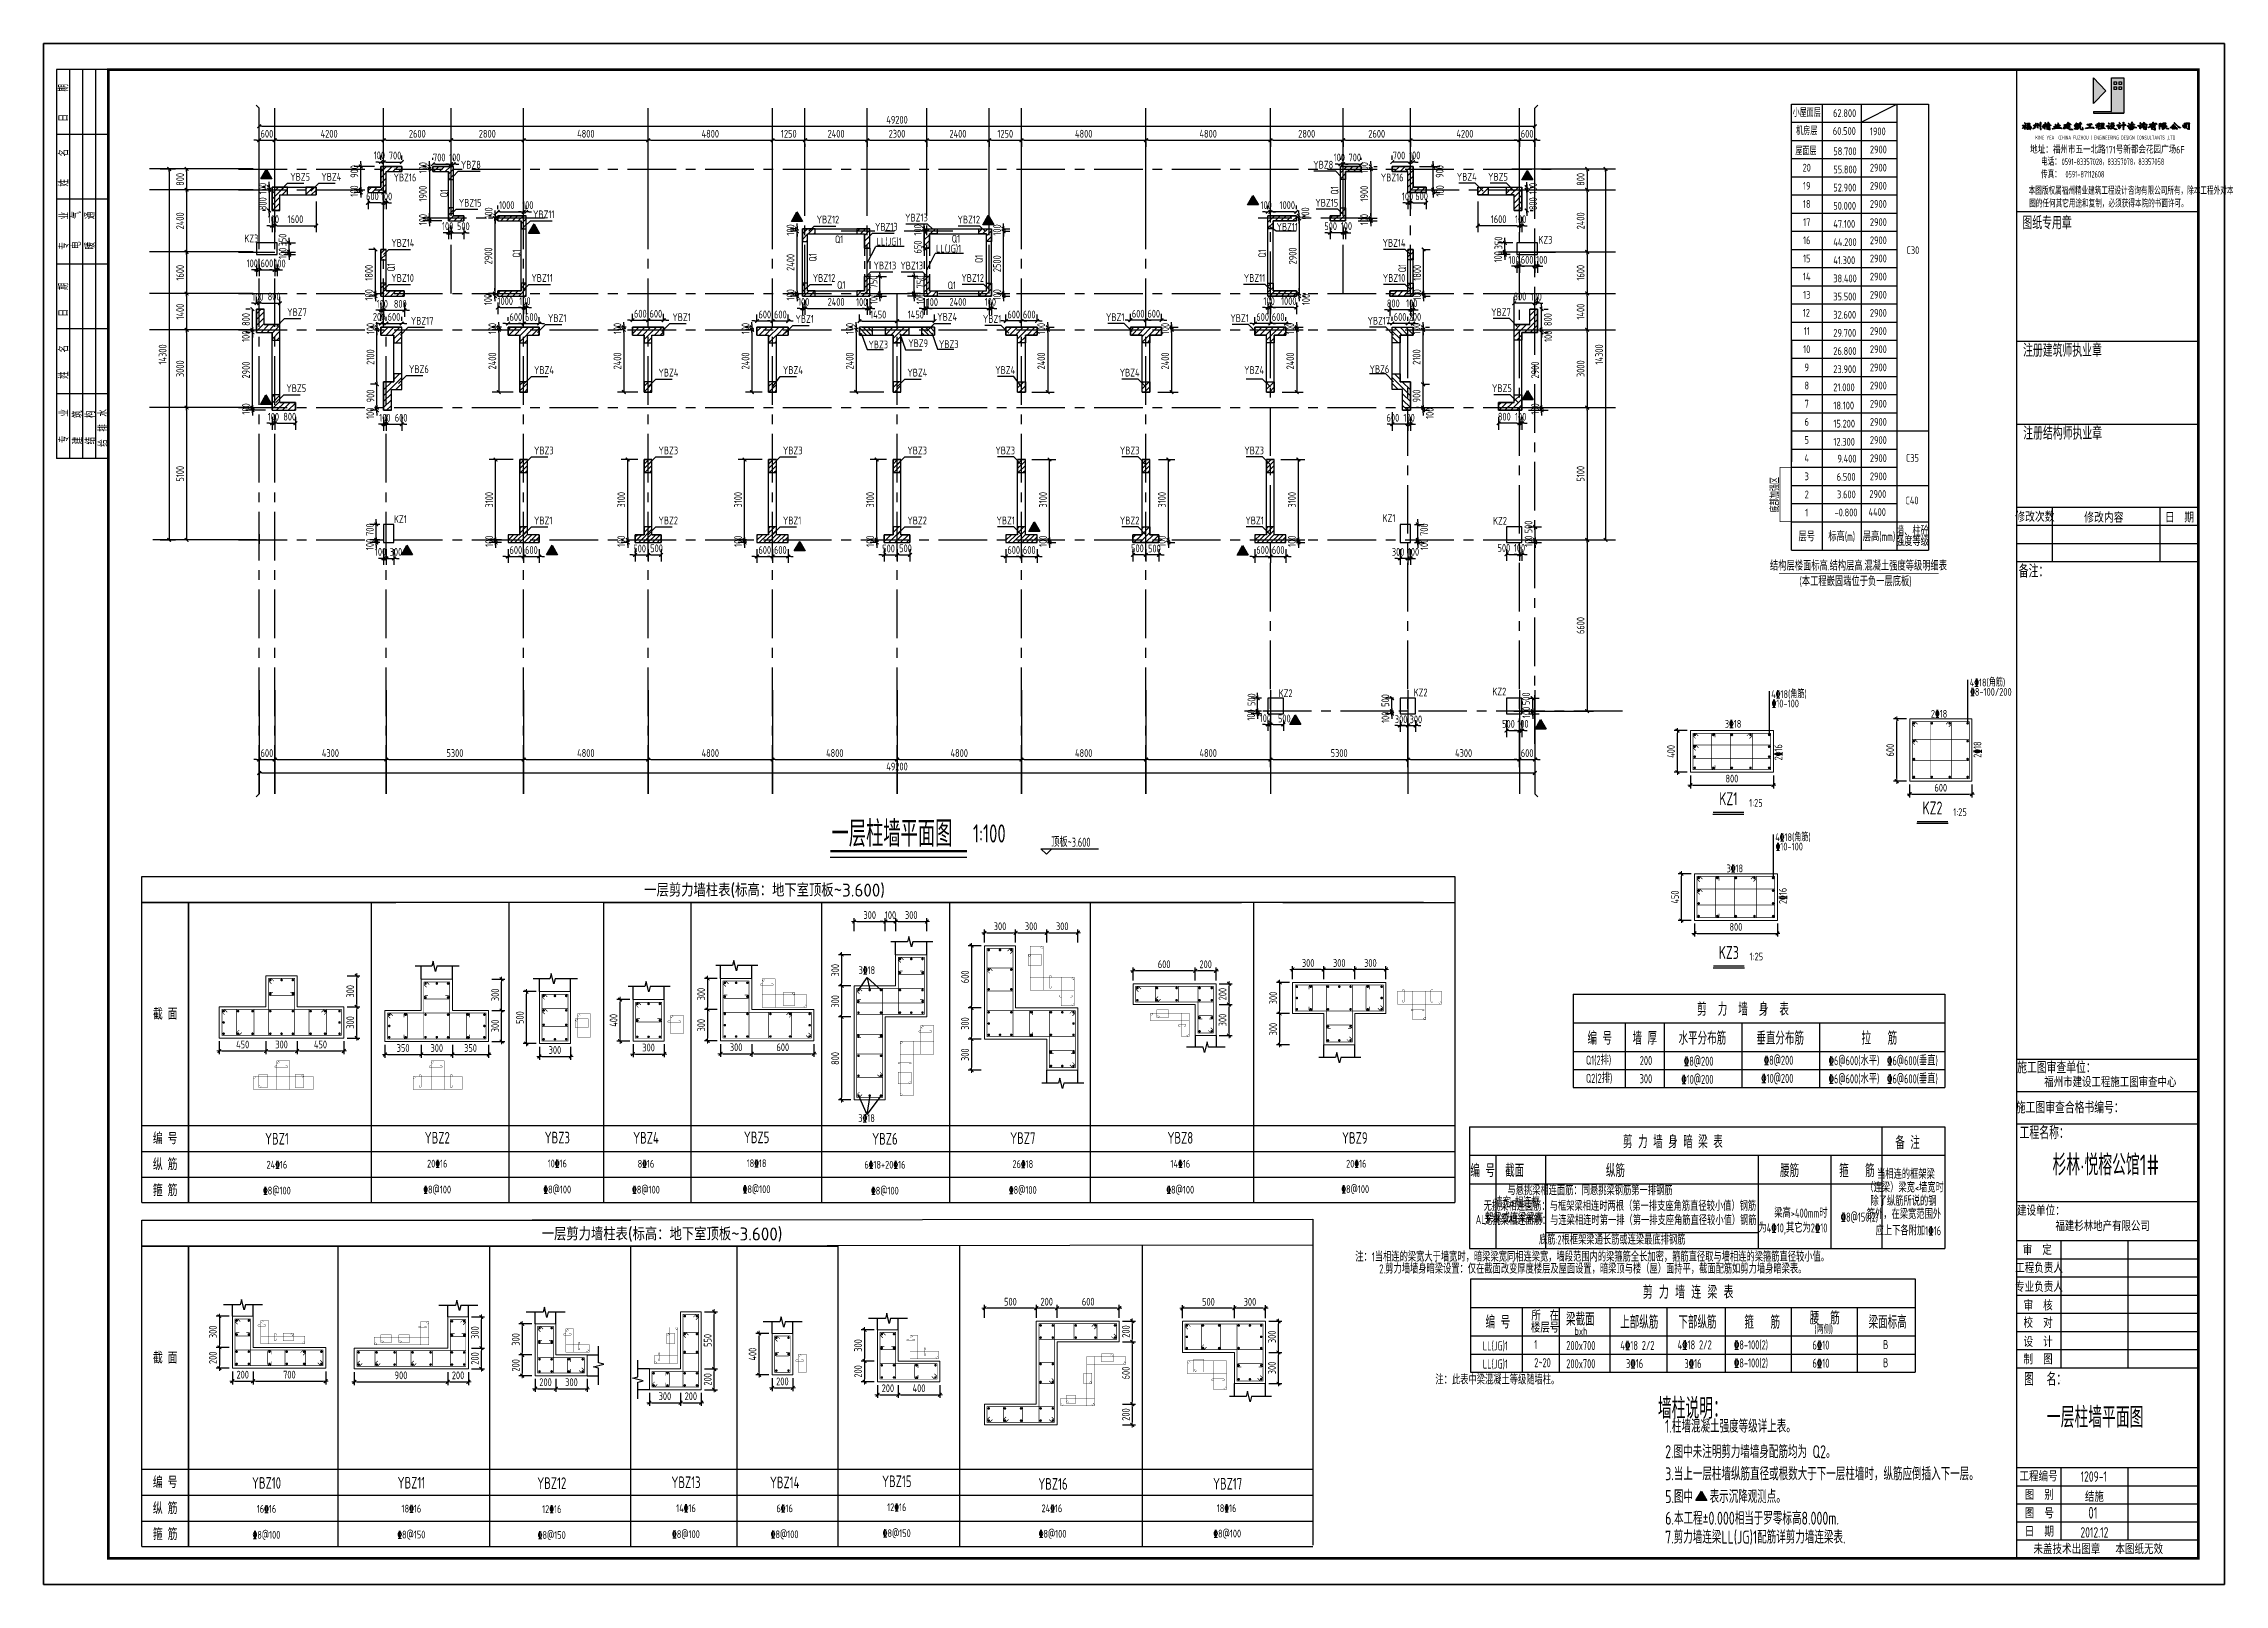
# Model space of a CAD drawing. Extents: x 580289 to 1106878, y -144605 to 78052.
# Drawn here: x 657050 to 741150, y 18652 to 78052 of the extents above; entities that cross this region are included whole.
import ezdxf
from ezdxf.enums import TextEntityAlignment as Align

# ---------------------------------------------------------------- set-up
doc = ezdxf.new("R2010")
doc.units = 0
doc.header["$LTSCALE"] = 100
for name, pattern in [('3', [5, 3, -2]), ('7', [120.000008, -60.000004, 60.000004]), ('CENTER', [2, 1.25, -0.25, 0.25, -0.25]), ('CONTINOUS', [0]), ('DASHED', [0.75, 0.5, -0.25])]:
    doc.linetypes.add(name, pattern=pattern)
doc.layers.get('0').update_dxf_attribs({"linetype": 'CONTINUOUS'})
doc.layers.get('Defpoints').update_dxf_attribs({"linetype": 'CONTINUOUS'})
for name, color, linetype in [('AXIS', 3, 'CONTINUOUS'), ('b边缘构件', 240, 'CONTINUOUS'), ('b边缘构件阴影', 240, 'CONTINUOUS'), ('COLU', 7, 'CONTINUOUS'), ('COLU_DASH', 9, 'DASHED'), ('DIM', 3, 'CONTINUOUS'), ('Note', 7, 'CONTINUOUS'), ('PAXIS', 253, 'CENTER'), ('PUB_DIM', 3, 'CONTINUOUS'), ('TAB', 7, 'CONTINUOUS'), ('TABLE1', 7, 'CONTINUOUS'), ('Table2', 7, 'CONTINUOUS'), ('TEXT', 2, 'CONTINUOUS'), ('THICK', 6, 'CONTINUOUS'), ('THIN', 7, 'CONTINUOUS'), ('T图框', 7, 'CONTINUOUS'), ('图框', 254, 'CONTINUOUS'), ('墙文字', 54, '7'), ('构件名称', 6, 'CONTINUOUS'), ('柱标注', 2, 'CONTINUOUS'), ('标高', 7, 'CONTINUOUS'), ('索引', 140, 'CONTINUOUS')]:
    doc.layers.add(name, color=color, linetype=linetype)
for name, color, linetype, lineweight in [('REIN', 6, 'CONTINUOUS', 18), ('Z-柱大样外框', 7, 'CONTINUOUS', 18), ('Z-详图标注', 3, 'CONTINUOUS', 18)]:
    doc.layers.add(name, color=color, linetype=linetype, lineweight=lineweight)
doc.styles.add('DX', font='tssdeng.shx', dxfattribs={"width": 0.7, "bigfont": 'tssdchn.shx'})
doc.styles.add('HZ', font='tssdeng.shx', dxfattribs={"width": 0.7, "bigfont": 'tssdchn.shx'})
doc.styles.add('HZTXT', font='tssdeng.shx', dxfattribs={"width": 0.7, "bigfont": 'tssdchn.shx'})
doc.styles.add('HZTXT2', font='tssdeng.shx', dxfattribs={"width": 0.7, "bigfont": 'tssdchn.shx'})
doc.styles.get("Standard").update_dxf_attribs({"font": 'tssdeng.shx', "width": 0.7, "bigfont": 'tssdchn.shx'})
doc.styles.add('TCCAD_Dimension', font='Tssdeng.shx', dxfattribs={"width": 0.7, "bigfont": 'tssdchn.shx'})
doc.styles.add('TK', font='tssdeng.shx', dxfattribs={"width": 0.7, "bigfont": 'tssdchn.shx'})
doc.styles.add('TSSD_Dimension', font='Tssdeng.shx', dxfattribs={"width": 0.7, "bigfont": 'tssdchn.shx'})
doc.dimstyles.new('TCCAD_25_100', dxfattribs={"dimtxt": 300, "dimasz": 100, "dimexe": 125, "dimexo": 125, "dimgap": 100, "dimtad": 1, "dimdec": 0, "dimlfac": 0.25, "dimzin": 0, "dimdsep": 46, "dimtxsty": 'TCCAD_Dimension', "dimblk": '_TCDBK25_100', "dimcen": 0, "dimclrt": 7, "dimadec": 0, "dimazin": 0, "dimtfac": 1, "dimtdec": 0, "dimtix": 1, "dimtmove": 2, "dimatfit": 3, "dimfxl": 1, "dimtolj": 1, "dimtzin": 0, "dimarcsym": 0})
doc.dimstyles.new('TSSD_100_100$0', dxfattribs={"dimtxt": 300, "dimasz": 100, "dimexe": 250, "dimexo": 250, "dimgap": 100, "dimtad": 1, "dimdec": 0, "dimzin": 0, "dimdsep": 46, "dimtxsty": 'TSSD_Dimension', "dimblk": '_TSDBK', "dimblk1": '_TSDBK', "dimblk2": '_TSDBK', "dimsah": 1, "dimcen": 0, "dimclrt": 7, "dimadec": 0, "dimazin": 0, "dimtfac": 1, "dimtdec": 0, "dimtix": 1, "dimtmove": 2, "dimatfit": 3, "dimldrblk": '_TSDBK', "dimfxl": 1, "dimtolj": 1, "dimtzin": 0, "dimarcsym": 0})
pattern_1 = [(45, (705362.84, 13999.33), (-88.38835, 88.38835), [])]
pattern_2 = [(45, (250053.2, 141627.07), (-112.2532, 112.2532), [])]
pattern_3 = [(45, (250053.2, 141527.07), (-112.2532, 112.2532), [])]
pattern_4 = [(45, (656909.8, -131525.1), (-112.2532, 112.2532), [])]
pattern_5 = [(135, (723011.76, -131525.1), (112.2532, 112.2532), [])]

msp = doc.modelspace()

# ---------------------------------------------------------------- texts
at = {"color": 4, "width": 0.7}
msp.add_text('杉林·悦榕公馆1#', height=800, dxfattribs=at).set_placement((736576.3, 34868.3), align=Align.MIDDLE)
at = {"layer": 'Note', "color": 7, "width": 0.7}
for s, p in [('剪  力  墙  身  表', (722586.7, 40847.8)), ('编 号', (717062.1, 39736)), ('墙 厚', (718797, 39736)), ('水平分布筋', (721019.2, 39736)), ('垂直分布筋', (724019.2, 39736)), ('拉   筋', (727844.6, 39736)), ('剪 力 墙 身 暗 梁 表', (719881.8, 35741.1)), ('备 注', (728932.5, 35706.6)), ('编 号', (712545.9, 34630.7)), ('截面', (713778.5, 34630.7)), ('纵筋', (717666.4, 34630.7)), ('腰筋', (724380.6, 34630.7)), ('箍   筋', (726979, 34630.7))]:
    msp.add_text(s, height=500, dxfattribs=at).set_placement(p, align=Align.MIDDLE)
at = {"layer": 'Note', "color": 7}
for s, height, width, p in [('剪 力 墙 连 梁 表', 500, 0.8, (718723.2, 29663.6)), ('编 号', 500, 0.7, (712658.9, 28514.3)), ('楼层号', 400, 0.7, (714405, 28358.6)), ('所  在', 400, 0.7, (714424.4, 28819.1)), ('梁截面', 500, 0.7, (715760.3, 28625.4)), ('上部纵筋', 500, 0.7, (717850, 28512.3)), ('下部纵筋', 500, 0.7, (720094.8, 28512.3)), ('箍   筋', 500, 0.7, (722641.8, 28512.3)), ('腰  筋', 500, 0.7, (725157.4, 28672.5)), ('(两侧)', 300, 0.7, (725336.1, 28321.4)), ('梁面标高', 500, 0.7, (727429.4, 28512.3)), ('bxh', 300, 0.7, (716087.2, 28269))]:
    msp.add_text(s, height=height, dxfattribs=dict(at, width=width)).set_placement(p)
at = {"layer": 'PUB_DIM', "width": 0.7}
msp.add_text('顶板~3.600', height=350, rotation=0, dxfattribs=at).set_placement((696663.8, 47263.2), align=Align.MIDDLE_CENTER)
at = {"layer": 'TAB'}
for p in [(684854.3, 45417), (680900.3, 32161.5)]:
    msp.add_text('一层剪力墙柱表(标高：地下室顶板~3.600)', height=500, dxfattribs=at).set_placement(p, align=Align.MIDDLE_CENTER)
at = {"layer": 'TAB', "color": 7, "width": 0.7}
for s, p in [('3%%13218', (688798.1, 42331.3)), ('3%%13218', (688787.2, 36627.1)), ('24\x8416', (666046.8, 34832.2)), ('20\x8416', (672229.5, 34871.9)), ('10\x8416', (676859.1, 34876.7)), ('8\x8416', (680280.2, 34868.8)), ('18\x8418', (684544.7, 34886.1)), ('6%%13218+20%%13216', (689494.1, 34829.9)), ('26\x8418', (694812.3, 34856.7)), ('14\x8416', (700885.6, 34867.5)), ('16\x8416', (665645.3, 21561.2)), ('18\x8416', (671233.3, 21570.9)), ('12%%13216', (676646.6, 21553.8)), ('14\x8416', (681822.7, 21587.8)), ('6\x8416', (685628.1, 21582.1)), ('12\x8416', (689951.9, 21624.7)), ('24\x8416', (695934.2, 21583.7)), ('18\x8416', (702670.2, 21589.1)), ('\x848@100', (685628.1, 20582.1))]:
    msp.add_text(s, height=300, dxfattribs=at).set_placement(p, align=Align.MIDDLE_CENTER)
at = {"layer": 'TAB', "width": 0.7}
for s, p in [('截 面', (661738.3, 40646)), ('编 号', (661738.3, 35846)), ('YBZ1', (666046.8, 35832.2)), ('YBZ2', (672229.5, 35871.9)), ('YBZ3', (676859.1, 35876.7)), ('YBZ4', (680280.2, 35868.8)), ('YBZ5', (684544.7, 35886.1)), ('YBZ6', (689494.1, 35829.9)), ('YBZ7', (694812.3, 35856.7)), ('YBZ8', (700885.6, 35867.5)), ('纵 筋', (661738.3, 34846)), ('箍 筋', (661738.3, 33846)), ('截 面', (661738.3, 27387.8)), ('编 号', (661738.3, 22587.8)), ('YBZ10', (665645.3, 22561.2)), ('YBZ11', (671233.3, 22570.9)), ('YBZ12', (676646.6, 22553.8)), ('YBZ13', (681822.7, 22587.8)), ('YBZ14', (685628.1, 22582.1)), ('YBZ15', (689951.9, 22624.7)), ('YBZ16', (695974.1, 22525.6)), ('YBZ17', (702710.1, 22531)), ('纵 筋', (661738.3, 21587.8)), ('箍 筋', (661738.3, 20587.8))]:
    msp.add_text(s, height=450, dxfattribs=at).set_placement(p, align=Align.MIDDLE_CENTER)
at = {"layer": 'TAB', "color": 1, "width": 0.7}
for s, p in [('\x848@100', (666046.8, 33832.2)), ('\x848@100', (672229.5, 33871.9)), ('\x848@100', (676859.1, 33876.7)), ('\x848@100', (680280.2, 33868.8)), ('\x848@100', (684544.7, 33886.1)), ('\x848@100', (689494.1, 33829.9)), ('\x848@100', (694812.3, 33856.7)), ('\x848@100', (700885.6, 33867.5)), ('\x848@100', (665645.3, 20561.2)), ('\x848@150', (671233.3, 20570.9)), ('\x848@150', (676646.6, 20553.8)), ('%%1328@100', (681822.7, 20587.8)), ('\x848@150', (689951.9, 20624.7)), ('\x848@100', (695961.3, 20604)), ('\x848@100', (702697.3, 20609.4))]:
    msp.add_text(s, height=300, dxfattribs=at).set_placement(p, align=Align.MIDDLE_CENTER)
at = {"layer": 'TABLE1', "color": 7, "width": 0.7}
for s, height, p in [('小屋面层', 300, (725043.9, 75416.8)), ('机房层', 300, (725043.9, 74716.8)), ('屋面层', 300, (725011.7, 73934.7)), ('20', 300, (725043.9, 73269.8)), ('19', 300, (725043.9, 72569.8)), ('18', 300, (725043.9, 71869.8)), ('17', 300, (725043.9, 71169.8)), ('15', 300, (725043.9, 69769.8)), ('16', 300, (725043.9, 70469.8)), ('C30', 300, (729137.2, 70086.4)), ('14', 300, (725043.9, 69069.8)), ('13', 300, (725043.9, 68369.8)), ('11', 300, (725043.9, 66969.8)), ('10', 300, (725043.9, 66269.8)), ('9', 300, (725043.9, 65569.8)), ('8', 300, (725043.9, 64869.8)), ('7', 300, (725043.9, 64169.8)), ('6', 300, (725043.9, 63469.8)), ('5', 300, (725043.9, 62769.8)), ('4', 300, (725043.9, 62069.8)), ('3', 300, (725043.9, 61369.8)), ('C35', 300, (729119, 62079.8)), ('2', 300, (725043.9, 60669.8)), ('C40', 300, (729104.9, 60440.7)), ('1', 300, (725043.9, 59969.8)), ('层号', 350, (725043.9, 59069.8)), ('标高(m)', 350, (726391.7, 59069.8)), ('层高(mm)', 350, (727830.1, 59069.8)), ('墙、柱砼', 350, (729119, 59292.4)), ('强度等级', 350, (729119, 58899.8)), ('结构层楼面标高.结构层高.混凝土强度等级明细表', 350, (727039.7, 57952.4)), ('(本工程嵌固端位于负一层底板)', 350, (726926.7, 57339.8))]:
    msp.add_text(s, height=height, dxfattribs=at).set_placement(p, align=Align.MIDDLE)
for s, p in [('1900', (727480.1, 74519.8)), ('2900', (727480.1, 73819.8)), ('2900', (727480.1, 73119.8)), ('2900', (727480.1, 72419.8)), ('2900', (727480.1, 71719.8)), ('2900', (727480.1, 71019.8)), ('2900', (727480.1, 70319.8)), ('2900', (727480.1, 69619.8)), ('2900', (727480.1, 68919.8)), ('2900', (727480.1, 68219.8)), ('12', (724890.5, 67525.6)), ('2900', (727480.1, 67519.8)), ('2900', (727480.1, 66819.8)), ('2900', (727480.1, 66119.8)), ('2900', (727480.1, 65419.8)), ('2900', (727480.1, 64719.8)), ('2900', (727480.1, 64019.8)), ('2900', (727480.1, 63319.8)), ('2900', (727480.1, 62619.8)), ('2900', (727480.1, 61919.8)), ('2900', (727480.1, 61219.8)), ('2900', (727459.2, 60537.9)), ('4400', (727427.3, 59842.7))]:
    msp.add_text(s, height=300, dxfattribs=at).set_placement(p)
at = {"layer": 'TABLE1', "width": 0.7}
msp.add_text('底部加强区', height=300, rotation=90, dxfattribs=at).set_placement((723788.4, 60660.8), align=Align.MIDDLE)
at = {"layer": 'Table2', "color": 7, "width": 0.7}
for s, p in [('架梁或连梁梁高', (714874.3, 32773.5)), ('墙宽x相连框', (714746.7, 33376.2)), ('注：1当相连的梁宽大于墙宽时，暗梁梁宽同相连梁宽，墙段范围内的梁箍筋全长加密，箍筋直径取与墙相连的梁箍筋直径较小值。', (725904.5, 31274.4)), ('2.剪力墙墙身暗梁设置：仅在截面改变厚度楼层及屋面设置，暗梁顶与楼（屋）面持平，截面配筋如剪力墙身暗梁表。', (725031.6, 30813.1)), ('注：此表中梁混凝土等级随墙柱。', (715501.4, 26536))]:
    msp.add_text(s, height=350, dxfattribs=at).set_placement(p, align=Align.MIDDLE_RIGHT)
for s, p in [('1', (714536, 27724.3)), ('200x700', (715770.9, 27684.2)), ('2~20', (714536, 27024.3)), ('200x700', (715770.9, 26984.2))]:
    msp.add_text(s, height=350, dxfattribs=at).set_placement(p)
at = {"layer": 'TEXT', "width": 0.7}
for s, height, p in [('YBZ8', 300, (673141.6, 73234)), ('YBZ5', 300, (666560.8, 72767.7)), ('YBZ4', 300, (667760.8, 72767.7)), ('YBZ16', 300, (670545, 72742.5)), ('YBZ15', 300, (673060.8, 71767.7)), ('YBZ11', 300, (675924, 71321.5)), ('YBZ12', 300, (686860.8, 71117.7)), ('YBZ13', 300, (689110.8, 70842.7)), ('YBZ14', 300, (670460.8, 70217.7)), ('YBZ10', 300, (670460.8, 68867.7)), ('YBZ11', 300, (675860.8, 68867.7)), ('YBZ12', 300, (686710.8, 68867.7)), ('YBZ13', 300, (689055.7, 69348.6)), ('YBZ7', 300, (666442.5, 67549.8)), ('YBZ17', 300, (671210.8, 67217.7)), ('YBZ1', 300, (676500.4, 67319.3)), ('YBZ1', 300, (681297.4, 67356.4)), ('YBZ1', 300, (686043.9, 67287.3)), ('YBZ4', 300, (691510.8, 67367.7)), ('YBZ17', 300, (708105, 67217.7)), ('YBZ3', 300, (688858.2, 66300)), ('YBZ9', 300, (690393.2, 66349.9)), ('YBZ3', 300, (691577.7, 66314.7)), ('YBZ6', 300, (671140.2, 65352.6)), ('YBZ4', 300, (675960.8, 65317.7)), ('YBZ4', 300, (685560.8, 65317.7)), ('YBZ6', 300, (708183.6, 65352.6)), ('YBZ5', 300, (666410.8, 64617.7)), ('YBZ4', 300, (680760.8, 65217.7)), ('YBZ4', 300, (690360.8, 65217.7)), ('YBZ3', 300, (675960.8, 62217.7)), ('YBZ3', 300, (680760.8, 62217.7)), ('YBZ3', 300, (685560.8, 62217.7)), ('YBZ3', 300, (690360.8, 62217.7)), ('YBZ1', 300, (675960.8, 59517.7)), ('YBZ2', 300, (680760.8, 59517.7)), ('YBZ1', 300, (685560.8, 59517.7)), ('YBZ2', 300, (690360.8, 59517.7)), ('4\x8418(角筋)', 300, (723674.3, 52822.4)), ('4\x8418(角筋)', 300, (731329.9, 53270.8)), ('%%1328-100/200', 300, (731346.7, 52909.9)), ('\x8410-100', 300, (723691.1, 52461.5)), ('一层柱墙平面图', 1000, (687437.7, 47091.9, -1140.8)), ('1:100', 700, (692891.3, 47251.4)), ('4\x8418(角筋)', 300, (723828.1, 47306.5)), ('%%13210-100', 300, (723844.9, 46945.6)), ('墙柱说明：', 800, (719303.1, 25038)), ('2.图中未注明剪力墙墙身配筋均为 Q2。', 500, (719584.5, 23516.9)), ('3.当上一层柱墙纵筋直径或根数大于下一层柱墙时，纵筋应倒插入下一层。', 500, (719584.5, 22664.8)), ('5.图中   表示沉降观测点。', 500, (719584.5, 21785.1)), ('6.本工程±0.000相当于罗零标高8.000m.', 500, (719584.5, 20953.1)), ('01', 450, (735903.6, 21187.2)), ('7.剪力墙连梁LL(JG)1配筋详剪力墙连梁表.', 500, (719581.3, 20224.6))]:
    msp.add_text(s, height=height, dxfattribs=at).set_placement(p)
for s, p in [('YBZ8', (706012.7, 73234)), ('YBZ16', (708617.4, 72742.5)), ('YBZ4', (711546.9, 72767.7)), ('YBZ5', (712755, 72767.7)), ('YBZ13', (690272.8, 71193.7)), ('YBZ15', (706093.5, 71767.7)), ('YBZ12', (692293.5, 71117.7)), ('YBZ11', (704596, 70839.8)), ('YBZ14', (708685.4, 70217.7)), ('YBZ13', (690091, 69343.5)), ('YBZ12', (692443.5, 68867.7)), ('YBZ11', (703333.9, 68867.7)), ('YBZ10', (708693.5, 68867.7)), ('YBZ1', (693271.8, 67287.3)), ('YBZ1', (698018.4, 67356.4)), ('YBZ1', (702815.4, 67319.3)), ('YBZ7', (712873.3, 67549.8)), ('YBZ4', (693746.9, 65317.7)), ('YBZ4', (703346.9, 65317.7)), ('YBZ4', (698546.9, 65217.7)), ('YBZ5', (712905, 64617.7)), ('YBZ3', (693755, 62217.7)), ('YBZ3', (698555, 62217.7)), ('YBZ3', (703355, 62217.7)), ('YBZ1', (693795.4, 59517.7)), ('YBZ2', (698555, 59517.7)), ('YBZ1', (703395.4, 59517.7))]:
    msp.add_text(s, height=300, rotation=360, dxfattribs=at).set_placement(p)
for s, p in [('2\x8418', (730147, 52216.4)), ('3\x8418', (722203.2, 51828.5)), ('3\x8418', (722270.6, 46255.9))]:
    msp.add_text(s, height=300, dxfattribs=at).set_placement(p, align=Align.MIDDLE)
for s, p in [('2\x8416', (723949.6, 50729.8)), ('2\x8418', (731627.1, 50834.9)), ('2\x8416', (724121.1, 45195))]:
    msp.add_text(s, height=300, rotation=90, dxfattribs=at).set_placement(p, align=Align.MIDDLE)
for s, p in [('KZ1', (722023, 48540.9)), ('KZ2', (729893.4, 48185.3)), ('KZ3', (722039, 42614.3))]:
    msp.add_text(s, height=500, dxfattribs=at).set_placement(p, align=Align.BOTTOM_CENTER)
for s, height, p in [('1:25', 300, (722823, 48540.9)), ('1:25', 300, (730693.4, 48185.3)), ('1:25', 300, (722839, 42614.3)), ('1.柱墙混凝土强度等级详上表。', 500, (719579.8, 24350.8))]:
    msp.add_text(s, height=height, dxfattribs=at).set_placement(p, align=Align.BOTTOM_LEFT)
at = {"layer": 'TEXT', "color": 7, "width": 0.7}
for s, p in [('200', (719084.3, 38845.8)), ('\x848@200', (721446.9, 38821.4)), ('%%1328@200', (724528, 38858)), ('\x846@600(水平)  \x846@600(垂直)', (730097.1, 38841.3)), ('300', (719084.3, 38145.8)), ('\x8410@200', (721446.9, 38121.4)), ('\x8410@200', (724528, 38158)), ('\x846@600(水平)  \x846@600(垂直)', (730097.1, 38141.3)), ('当相连的框架梁', (729983.5, 34460.2)), ('与悬挑梁相连面筋：同悬挑梁钢筋第一排钢筋', (719870.2, 33834.5)), ('（连梁）梁宽<墙宽时', (730328.8, 33945.9)), ('无挑梁相连面筋：与框架梁相连时两根（第一排支座角筋直径较小值）钢筋', (723094.5, 33231.5)), ('无挑梁相连面筋：与连梁相连时第一排（第一排支座角筋直径较小值）钢筋', (723111.8, 32682.1)), ('梁高>400mm时', (725844.2, 32965)), ('\x848@150(2)', (727796.2, 32810.2)), ('筋外，在梁宽范围外', (730224.9, 32919.9)), ('除了纵筋所说的钢', (730048.7, 33423.7)), ('底筋:2根框架梁通长筋或连梁最底排钢筋', (720367, 31930.1)), ('为4\x8410,其它为2\x8410', (725844.2, 32392.6)), ('应上下各附加1\x8416', (730225.7, 32285.5))]:
    msp.add_text(s, height=350, dxfattribs=at).set_placement(p, align=Align.MIDDLE_RIGHT)
at = {"layer": 'TEXT', "width": 0.7}
msp.add_text('YBZ9', height=450, dxfattribs=at).set_placement((707613.4, 35862), align=Align.MIDDLE_CENTER)
at = {"layer": 'TEXT', "color": 7, "width": 0.7}
for s, p in [('20\x8416', (707671.4, 34870.4)), ('\x848@100', (707633.2, 33890.3))]:
    msp.add_text(s, height=300, dxfattribs=at).set_placement(p, align=Align.MIDDLE_CENTER)
for s, p in [('4\x8418 2/2', (717855.1, 27689.7)), ('4\x8418 2/2', (720063, 27711.5)), ('\x848-100(2)', (722233.9, 27712.2)), ('6%%13210', (725264.2, 27703.2)), ('B', (727989.6, 27721.9)), ('3\x8416', (718074.1, 26989.7)), ('3\x8416', (720325.8, 26989.7)), ('\x848-100(2)', (722233.9, 27012.2)), ('6%%13210', (725264.2, 27003.2)), ('B', (727989.6, 27021.9))]:
    msp.add_text(s, height=350, dxfattribs=at).set_placement(p)
at = {"layer": 'TEXT', "text_generation_flag": 6, "width": 0.7}
msp.add_text('一层柱墙平面图', height=800, rotation=180, dxfattribs=at).set_placement((734304.3, 24692.1))
at = {"layer": '墙文字', "color": 3, "width": 0.7}
for p in [(672642.9, 72123.7), (706987.1, 72230.7), (675433.8, 69796.5), (686859.6, 69648.2), (693268.8, 69591.6), (704193.3, 69796.5), (670598.8, 69264.6), (709594.1, 69236.1)]:
    msp.add_text('Q1', height=300, rotation=90, dxfattribs=at).set_placement(p)
for p in [(687567.6, 70358.4), (692072.2, 70377.4), (687650.9, 68596.2), (691914.4, 68585.6)]:
    msp.add_text('Q1', height=300, dxfattribs=at).set_placement(p)
at = {"layer": '构件名称', "color": 7, "width": 0.7}
for s, p in [('Q1(2排)', (716527.4, 38686.9)), ('Q2(2排)', (716527.4, 37986.9)), ('AL1', (712278.9, 32545.2)), ('LL(JG)1', (712552.8, 27672.2)), ('LL(JG)1', (712552.8, 26972.2))]:
    msp.add_text(s, height=350, dxfattribs=at).set_placement(p)
at = {"layer": '柱标注', "width": 0.7}
for s, p in [('KZ3', (665061.8, 70542.7)), ('KZ3', (714966.4, 70490.6)), ('KZ1', (670807.5, 59717.2)), ('KZ1', (708933.8, 59759.5)), ('KZ2', (713214.6, 59657.5)), ('KZ2', (704947.1, 53006.9)), ('KZ2', (710154, 53039.4)), ('KZ2', (713187.4, 53071.8))]:
    msp.add_text(s, height=300, dxfattribs=at).set_placement(p, align=Align.MIDDLE_CENTER)
at = {"layer": '标高', "color": 1, "width": 0.7}
for s, p in [('62.800', (726059, 75222.2)), ('60.500', (726050.4, 74531.7)), ('58.700', (726068.2, 73750.7)), ('55.800', (726068.2, 73050.7)), ('52.900', (726068.2, 72350.7)), ('50.000', (726068.2, 71650.7)), ('47.100', (726068.2, 70950.7)), ('44.200', (726068.2, 70250.7)), ('41.300', (726068.2, 69550.7)), ('38.400', (726068.2, 68850.7)), ('35.500', (726068.2, 68150.7)), ('32.600', (726068.2, 67450.7)), ('29.700', (726068.2, 66750.7)), ('26.800', (726068.2, 66050.7)), ('23.900', (726068.2, 65350.7)), ('21.000', (726068.2, 64650.7)), ('18.100', (726071.1, 63950.7)), ('15.200', (726071.1, 63250.7)), ('12.300', (726071.1, 62550.7)), ('6.500', (726199.1, 61200.3)), ('9.400', (726227.4, 61900.9)), ('3.600', (726211.7, 60523.9)), ('-0.800', (726117.9, 59828.7))]:
    msp.add_text(s, height=300, dxfattribs=at).set_placement(p)
at = {"layer": '索引', "width": 0.7}
for p in [(689173, 70267.6), (691466.9, 69997.7)]:
    msp.add_text('LL(JG)1', height=300, dxfattribs=at).set_placement(p)

# ---------------------------------------------------------------- blocks, each defined once
blk = doc.blocks.new('_TSDBK')
blk.add_line((-1, 0), (0, 0))
at = {"const_width": 0.5}
blk.add_lwpolyline([(-0.7, -0.7), (0.7, 0.7)], dxfattribs=at)
blk = doc.blocks.new('*D32')
at = {"layer": 'Defpoints', "color": 0}
for p in [(675561, 58818), (676161, 58818), (676161, 58280)]:
    blk.add_point(p, dxfattribs=at)
at = {"layer": 'DIM', "color": 0, "lineweight": -2}
for p, q in [((675461, 58280), (675361, 58280)), ((675561, 58568), (675561, 58030)), ((675561, 58280), (676161, 58280)), ((676161, 58568), (676161, 58030)), ((676261, 58280), (676361, 58280))]:
    blk.add_line(p, q, dxfattribs=at)
at = {"layer": 'DIM', "color": 0, "lineweight": -2, "xscale": 100, "yscale": 100, "zscale": 100}
blk.add_blockref('_TSDBK', (675561, 58280), dxfattribs=at)
at = {"layer": 'DIM', "color": 0, "lineweight": -2, "xscale": 100, "yscale": 100, "zscale": 100, "rotation": 180}
blk.add_blockref('_TSDBK', (676161, 58280), dxfattribs=at)
at = {"layer": 'DIM', "color": 7, "insert": (675861, 58530), "char_height": 300, "attachment_point": 5, "style": 'TSSD_Dimension'}
blk.add_mtext('\\A1;600', dxfattribs=at)
blk = doc.blocks.new('*D33')
at = {"layer": 'Defpoints', "color": 0}
for p in [(674480, 58918), (674811, 58918), (674811, 58818)]:
    blk.add_point(p, dxfattribs=at)
at = {"layer": 'DIM', "color": 0, "lineweight": -2}
for p, q in [((674561, 58918), (674230, 58918)), ((674480, 59018), (674480, 59118)), ((674480, 58818), (674480, 58918)), ((674561, 58818), (674230, 58818)), ((674480, 58718), (674480, 58618))]:
    blk.add_line(p, q, dxfattribs=at)
at = {"layer": 'DIM', "color": 0, "lineweight": -2, "xscale": 100, "yscale": 100, "zscale": 100}
for p, rotation in [((674480, 58918), 270), ((674480, 58818), 90)]:
    blk.add_blockref('_TSDBK', p, dxfattribs=dict(at, rotation=rotation))
at = {"layer": 'DIM', "color": 7, "insert": (674230, 58868), "char_height": 300, "attachment_point": 5, "rotation": 90, "style": 'TSSD_Dimension'}
blk.add_mtext('\\A1;100', dxfattribs=at)
blk = doc.blocks.new('*D34')
at = {"layer": 'Defpoints', "color": 0}
for p in [(674480, 62018), (675411, 62018), (674811, 58918)]:
    blk.add_point(p, dxfattribs=at)
at = {"layer": 'DIM', "color": 0, "lineweight": -2}
for p, q in [((675161, 62018), (674230, 62018)), ((674480, 59018), (674480, 61918)), ((674561, 58918), (674230, 58918))]:
    blk.add_line(p, q, dxfattribs=at)
at = {"layer": 'DIM', "color": 0, "lineweight": -2, "xscale": 100, "yscale": 100, "zscale": 100}
for p, rotation in [((674480, 62018), 90), ((674480, 58918), 270)]:
    blk.add_blockref('_TSDBK', p, dxfattribs=dict(at, rotation=rotation))
at = {"layer": 'DIM', "color": 7, "insert": (674230, 60468), "char_height": 300, "attachment_point": 5, "rotation": 90, "style": 'TSSD_Dimension'}
blk.add_mtext('\\A1;3100', dxfattribs=at)
blk = doc.blocks.new('*D35')
at = {"layer": 'Defpoints', "color": 0}
for p in [(679861, 58818), (680361, 58818), (680361, 58340)]:
    blk.add_point(p, dxfattribs=at)
at = {"layer": 'DIM', "color": 0, "lineweight": -2}
for p, q in [((679761, 58340), (679661, 58340)), ((679861, 58568), (679861, 58090)), ((679861, 58340), (680361, 58340)), ((680361, 58568), (680361, 58090)), ((680461, 58340), (680561, 58340))]:
    blk.add_line(p, q, dxfattribs=at)
at = {"layer": 'DIM', "color": 0, "lineweight": -2, "xscale": 100, "yscale": 100, "zscale": 100}
blk.add_blockref('_TSDBK', (679861, 58340), dxfattribs=at)
at = {"layer": 'DIM', "color": 0, "lineweight": -2, "xscale": 100, "yscale": 100, "zscale": 100, "rotation": 180}
blk.add_blockref('_TSDBK', (680361, 58340), dxfattribs=at)
at = {"layer": 'DIM', "color": 7, "insert": (680035, 58586), "char_height": 300, "attachment_point": 5, "style": 'TSSD_Dimension'}
blk.add_mtext('\\A1;500', dxfattribs=at)
blk = doc.blocks.new('*D36')
at = {"layer": 'Defpoints', "color": 0}
for p in [(680361, 58818), (680861, 58818), (680861, 58340)]:
    blk.add_point(p, dxfattribs=at)
at = {"layer": 'DIM', "color": 0, "lineweight": -2}
for p, q in [((680361, 58568), (680361, 58090)), ((680461, 58340), (680761, 58340)), ((680861, 58568), (680861, 58090))]:
    blk.add_line(p, q, dxfattribs=at)
at = {"layer": 'DIM', "color": 0, "lineweight": -2, "xscale": 100, "yscale": 100, "zscale": 100, "rotation": 180}
blk.add_blockref('_TSDBK', (680361, 58340), dxfattribs=at)
at = {"layer": 'DIM', "color": 0, "lineweight": -2, "xscale": 100, "yscale": 100, "zscale": 100}
blk.add_blockref('_TSDBK', (680861, 58340), dxfattribs=at)
at = {"layer": 'DIM', "color": 7, "insert": (680688, 58595), "char_height": 300, "attachment_point": 5, "style": 'TSSD_Dimension'}
blk.add_mtext('\\A1;500', dxfattribs=at)
blk = doc.blocks.new('*D37')
at = {"layer": 'Defpoints', "color": 0}
for p in [(679577, 58918), (679660, 58918), (679861, 58818)]:
    blk.add_point(p, dxfattribs=at)
at = {"layer": 'DIM', "color": 0, "lineweight": -2}
for p, q in [((679410, 58918), (679327, 58918)), ((679577, 59018), (679577, 59118)), ((679577, 58818), (679577, 58918)), ((679611, 58818), (679327, 58818)), ((679577, 58718), (679577, 58618))]:
    blk.add_line(p, q, dxfattribs=at)
at = {"layer": 'DIM', "color": 0, "lineweight": -2, "xscale": 100, "yscale": 100, "zscale": 100}
for p, rotation in [((679577, 58918), 270), ((679577, 58818), 90)]:
    blk.add_blockref('_TSDBK', p, dxfattribs=dict(at, rotation=rotation))
at = {"layer": 'DIM', "color": 7, "insert": (679327, 58868), "char_height": 300, "attachment_point": 5, "rotation": 90, "style": 'TSSD_Dimension'}
blk.add_mtext('\\A1;100', dxfattribs=at)
blk = doc.blocks.new('*D38')
at = {"layer": 'Defpoints', "color": 0}
for p in [(679577, 62018), (680211, 62018), (679660, 58918)]:
    blk.add_point(p, dxfattribs=at)
at = {"layer": 'DIM', "color": 0, "lineweight": -2}
for p, q in [((679961, 62018), (679327, 62018)), ((679577, 59018), (679577, 61918)), ((679410, 58918), (679327, 58918))]:
    blk.add_line(p, q, dxfattribs=at)
at = {"layer": 'DIM', "color": 0, "lineweight": -2, "xscale": 100, "yscale": 100, "zscale": 100}
for p, rotation in [((679577, 62018), 90), ((679577, 58918), 270)]:
    blk.add_blockref('_TSDBK', p, dxfattribs=dict(at, rotation=rotation))
at = {"layer": 'DIM', "color": 7, "insert": (679327, 60468), "char_height": 300, "attachment_point": 5, "rotation": 90, "style": 'TSSD_Dimension'}
blk.add_mtext('\\A1;3100', dxfattribs=at)
blk = doc.blocks.new('*D39')
at = {"layer": 'Defpoints', "color": 0}
for p in [(684080, 58918), (684411, 58918), (684411, 58818)]:
    blk.add_point(p, dxfattribs=at)
at = {"layer": 'DIM', "color": 0, "lineweight": -2}
for p, q in [((684161, 58918), (683830, 58918)), ((684080, 59018), (684080, 59118)), ((684080, 58818), (684080, 58918)), ((684161, 58818), (683830, 58818)), ((684080, 58718), (684080, 58618))]:
    blk.add_line(p, q, dxfattribs=at)
at = {"layer": 'DIM', "color": 0, "lineweight": -2, "xscale": 100, "yscale": 100, "zscale": 100}
for p, rotation in [((684080, 58918), 270), ((684080, 58818), 90)]:
    blk.add_blockref('_TSDBK', p, dxfattribs=dict(at, rotation=rotation))
at = {"layer": 'DIM', "color": 7, "insert": (683830, 58868), "char_height": 300, "attachment_point": 5, "rotation": 90, "style": 'TSSD_Dimension'}
blk.add_mtext('\\A1;100', dxfattribs=at)
blk = doc.blocks.new('*D40')
at = {"layer": 'Defpoints', "color": 0}
for p in [(684080, 62018), (685011, 62018), (684411, 58918)]:
    blk.add_point(p, dxfattribs=at)
at = {"layer": 'DIM', "color": 0, "lineweight": -2}
for p, q in [((684761, 62018), (683830, 62018)), ((684080, 59018), (684080, 61918)), ((684161, 58918), (683830, 58918))]:
    blk.add_line(p, q, dxfattribs=at)
at = {"layer": 'DIM', "color": 0, "lineweight": -2, "xscale": 100, "yscale": 100, "zscale": 100}
for p, rotation in [((684080, 62018), 90), ((684080, 58918), 270)]:
    blk.add_blockref('_TSDBK', p, dxfattribs=dict(at, rotation=rotation))
at = {"layer": 'DIM', "color": 7, "insert": (683830, 60468), "char_height": 300, "attachment_point": 5, "rotation": 90, "style": 'TSSD_Dimension'}
blk.add_mtext('\\A1;3100', dxfattribs=at)
blk = doc.blocks.new('*D41')
at = {"layer": 'Defpoints', "color": 0}
for p in [(689461, 58818), (689961, 58818), (689961, 58340)]:
    blk.add_point(p, dxfattribs=at)
at = {"layer": 'DIM', "color": 0, "lineweight": -2}
for p, q in [((689361, 58340), (689261, 58340)), ((689461, 58568), (689461, 58090)), ((689461, 58340), (689961, 58340)), ((689961, 58568), (689961, 58090)), ((690061, 58340), (690161, 58340))]:
    blk.add_line(p, q, dxfattribs=at)
at = {"layer": 'DIM', "color": 0, "lineweight": -2, "xscale": 100, "yscale": 100, "zscale": 100}
blk.add_blockref('_TSDBK', (689461, 58340), dxfattribs=at)
at = {"layer": 'DIM', "color": 0, "lineweight": -2, "xscale": 100, "yscale": 100, "zscale": 100, "rotation": 180}
blk.add_blockref('_TSDBK', (689961, 58340), dxfattribs=at)
at = {"layer": 'DIM', "color": 7, "insert": (689635, 58586), "char_height": 300, "attachment_point": 5, "style": 'TSSD_Dimension'}
blk.add_mtext('\\A1;500', dxfattribs=at)
blk = doc.blocks.new('*D42')
at = {"layer": 'Defpoints', "color": 0}
for p in [(689961, 58818), (690461, 58818), (690461, 58340)]:
    blk.add_point(p, dxfattribs=at)
at = {"layer": 'DIM', "color": 0, "lineweight": -2}
for p, q in [((689961, 58568), (689961, 58090)), ((690061, 58340), (690361, 58340)), ((690461, 58568), (690461, 58090))]:
    blk.add_line(p, q, dxfattribs=at)
at = {"layer": 'DIM', "color": 0, "lineweight": -2, "xscale": 100, "yscale": 100, "zscale": 100, "rotation": 180}
blk.add_blockref('_TSDBK', (689961, 58340), dxfattribs=at)
at = {"layer": 'DIM', "color": 0, "lineweight": -2, "xscale": 100, "yscale": 100, "zscale": 100}
blk.add_blockref('_TSDBK', (690461, 58340), dxfattribs=at)
at = {"layer": 'DIM', "color": 7, "insert": (690288, 58595), "char_height": 300, "attachment_point": 5, "style": 'TSSD_Dimension'}
blk.add_mtext('\\A1;500', dxfattribs=at)
blk = doc.blocks.new('*D43')
at = {"layer": 'Defpoints', "color": 0}
for p in [(689177, 58918), (689260, 58918), (689461, 58818)]:
    blk.add_point(p, dxfattribs=at)
at = {"layer": 'DIM', "color": 0, "lineweight": -2}
for p, q in [((689010, 58918), (688927, 58918)), ((689177, 59018), (689177, 59118)), ((689177, 58818), (689177, 58918)), ((689211, 58818), (688927, 58818)), ((689177, 58718), (689177, 58618))]:
    blk.add_line(p, q, dxfattribs=at)
at = {"layer": 'DIM', "color": 0, "lineweight": -2, "xscale": 100, "yscale": 100, "zscale": 100}
for p, rotation in [((689177, 58918), 270), ((689177, 58818), 90)]:
    blk.add_blockref('_TSDBK', p, dxfattribs=dict(at, rotation=rotation))
at = {"layer": 'DIM', "color": 7, "insert": (688927, 58868), "char_height": 300, "attachment_point": 5, "rotation": 90, "style": 'TSSD_Dimension'}
blk.add_mtext('\\A1;100', dxfattribs=at)
blk = doc.blocks.new('*D44')
at = {"layer": 'Defpoints', "color": 0}
for p in [(689177, 62018), (689811, 62018), (689260, 58918)]:
    blk.add_point(p, dxfattribs=at)
at = {"layer": 'DIM', "color": 0, "lineweight": -2}
for p, q in [((689561, 62018), (688927, 62018)), ((689177, 59018), (689177, 61918)), ((689010, 58918), (688927, 58918))]:
    blk.add_line(p, q, dxfattribs=at)
at = {"layer": 'DIM', "color": 0, "lineweight": -2, "xscale": 100, "yscale": 100, "zscale": 100}
for p, rotation in [((689177, 62018), 90), ((689177, 58918), 270)]:
    blk.add_blockref('_TSDBK', p, dxfattribs=dict(at, rotation=rotation))
at = {"layer": 'DIM', "color": 7, "insert": (688927, 60468), "char_height": 300, "attachment_point": 5, "rotation": 90, "style": 'TSSD_Dimension'}
blk.add_mtext('\\A1;3100', dxfattribs=at)
blk = doc.blocks.new('*D45')
at = {"layer": 'Defpoints', "color": 0}
for p in [(670261, 58918), (669881, 58818), (670261, 58818)]:
    blk.add_point(p, dxfattribs=at)
at = {"layer": 'DIM', "color": 0, "lineweight": -2}
for p, q in [((670011, 58918), (669631, 58918)), ((669881, 59018), (669881, 59118)), ((669881, 58918), (669881, 58818)), ((670011, 58818), (669631, 58818)), ((669881, 58718), (669881, 58618))]:
    blk.add_line(p, q, dxfattribs=at)
at = {"layer": 'DIM', "color": 0, "lineweight": -2, "xscale": 100, "yscale": 100, "zscale": 100}
for p, rotation in [((669881, 58918), 270), ((669881, 58818), 90)]:
    blk.add_blockref('_TSDBK', p, dxfattribs=dict(at, rotation=rotation))
at = {"layer": 'DIM', "color": 7, "insert": (669628, 58745), "char_height": 300, "attachment_point": 5, "rotation": 90, "style": 'TSSD_Dimension'}
blk.add_mtext('\\A1;100', dxfattribs=at)
blk = doc.blocks.new('*D46')
at = {"layer": 'Defpoints', "color": 0}
for p in [(669881, 59518), (670261, 59518), (670261, 58818)]:
    blk.add_point(p, dxfattribs=at)
at = {"layer": 'DIM', "color": 0, "lineweight": -2}
for p, q in [((669881, 59618), (669881, 59718)), ((670011, 59518), (669631, 59518)), ((669881, 58818), (669881, 59518)), ((670011, 58818), (669631, 58818)), ((669881, 58718), (669881, 58618))]:
    blk.add_line(p, q, dxfattribs=at)
at = {"layer": 'DIM', "color": 0, "lineweight": -2, "xscale": 100, "yscale": 100, "zscale": 100}
for p, rotation in [((669881, 59518), 270), ((669881, 58818), 90)]:
    blk.add_blockref('_TSDBK', p, dxfattribs=dict(at, rotation=rotation))
at = {"layer": 'DIM', "color": 7, "insert": (669632, 59315), "char_height": 300, "attachment_point": 5, "rotation": 90, "style": 'TSSD_Dimension'}
blk.add_mtext('\\A1;700', dxfattribs=at)
blk = doc.blocks.new('*D47')
at = {"layer": 'Defpoints', "color": 0}
for p in [(670161, 58818), (670261, 58818), (670261, 58208)]:
    blk.add_point(p, dxfattribs=at)
at = {"layer": 'DIM', "color": 0, "lineweight": -2}
for p, q in [((670061, 58208), (669961, 58208)), ((670161, 58568), (670161, 57958)), ((670161, 58208), (670261, 58208)), ((670261, 58568), (670261, 57958)), ((670361, 58208), (670461, 58208))]:
    blk.add_line(p, q, dxfattribs=at)
at = {"layer": 'DIM', "color": 0, "lineweight": -2, "xscale": 100, "yscale": 100, "zscale": 100}
blk.add_blockref('_TSDBK', (670161, 58208), dxfattribs=at)
at = {"layer": 'DIM', "color": 0, "lineweight": -2, "xscale": 100, "yscale": 100, "zscale": 100, "rotation": 180}
blk.add_blockref('_TSDBK', (670261, 58208), dxfattribs=at)
at = {"layer": 'DIM', "color": 7, "insert": (670043, 58460), "char_height": 300, "attachment_point": 5, "style": 'TSSD_Dimension'}
blk.add_mtext('\\A1;100', dxfattribs=at)
blk = doc.blocks.new('*D48')
at = {"layer": 'Defpoints', "color": 0}
for p in [(670261, 58818), (670561, 58818), (670561, 58208)]:
    blk.add_point(p, dxfattribs=at)
at = {"layer": 'DIM', "color": 0, "lineweight": -2}
for p, q in [((670161, 58208), (670061, 58208)), ((670261, 58568), (670261, 57958)), ((670261, 58208), (670561, 58208)), ((670561, 58568), (670561, 57958)), ((670661, 58208), (670761, 58208))]:
    blk.add_line(p, q, dxfattribs=at)
at = {"layer": 'DIM', "color": 0, "lineweight": -2, "xscale": 100, "yscale": 100, "zscale": 100}
blk.add_blockref('_TSDBK', (670261, 58208), dxfattribs=at)
at = {"layer": 'DIM', "color": 0, "lineweight": -2, "xscale": 100, "yscale": 100, "zscale": 100, "rotation": 180}
blk.add_blockref('_TSDBK', (670561, 58208), dxfattribs=at)
at = {"layer": 'DIM', "color": 7, "insert": (670637, 58456), "char_height": 300, "attachment_point": 5, "style": 'TSSD_Dimension'}
blk.add_mtext('\\A1;300', dxfattribs=at)
blk = doc.blocks.new('*D49')
at = {"layer": 'Defpoints', "color": 0}
for p in [(665861, 63918), (665961, 63918), (665961, 63416)]:
    blk.add_point(p, dxfattribs=at)
at = {"layer": 'DIM', "color": 0, "lineweight": -2}
for p, q in [((665761, 63416), (665661, 63416)), ((665861, 63668), (665861, 63166)), ((665861, 63416), (665961, 63416)), ((665961, 63668), (665961, 63166)), ((666061, 63416), (666161, 63416))]:
    blk.add_line(p, q, dxfattribs=at)
at = {"layer": 'DIM', "color": 0, "lineweight": -2, "xscale": 100, "yscale": 100, "zscale": 100}
blk.add_blockref('_TSDBK', (665861, 63416), dxfattribs=at)
at = {"layer": 'DIM', "color": 0, "lineweight": -2, "xscale": 100, "yscale": 100, "zscale": 100, "rotation": 180}
blk.add_blockref('_TSDBK', (665961, 63416), dxfattribs=at)
at = {"layer": 'DIM', "color": 7, "insert": (665911, 63666), "char_height": 300, "attachment_point": 5, "style": 'TSSD_Dimension'}
blk.add_mtext('\\A1;100', dxfattribs=at)
blk = doc.blocks.new('*D50')
at = {"layer": 'Defpoints', "color": 0}
for p in [(665961, 63918), (666761, 63918), (666761, 63416)]:
    blk.add_point(p, dxfattribs=at)
at = {"layer": 'DIM', "color": 0, "lineweight": -2}
for p, q in [((665961, 63668), (665961, 63166)), ((666061, 63416), (666661, 63416)), ((666761, 63668), (666761, 63166))]:
    blk.add_line(p, q, dxfattribs=at)
at = {"layer": 'DIM', "color": 0, "lineweight": -2, "xscale": 100, "yscale": 100, "zscale": 100, "rotation": 180}
blk.add_blockref('_TSDBK', (665961, 63416), dxfattribs=at)
at = {"layer": 'DIM', "color": 0, "lineweight": -2, "xscale": 100, "yscale": 100, "zscale": 100}
blk.add_blockref('_TSDBK', (666761, 63416), dxfattribs=at)
at = {"layer": 'DIM', "color": 7, "insert": (666541, 63670), "char_height": 300, "attachment_point": 5, "style": 'TSSD_Dimension'}
blk.add_mtext('\\A1;800', dxfattribs=at)
blk = doc.blocks.new('*D51')
at = {"layer": 'Defpoints', "color": 0}
for p in [(665745, 72418), (665861, 72518), (665861, 72418)]:
    blk.add_point(p, dxfattribs=at)
at = {"layer": 'DIM', "color": 0, "lineweight": -2}
for p, q in [((665611, 72518), (665495, 72518)), ((665611, 72418), (665495, 72418)), ((665745, 72618), (665745, 72718)), ((665745, 72518), (665745, 72418)), ((665745, 72318), (665745, 72218))]:
    blk.add_line(p, q, dxfattribs=at)
at = {"layer": 'DIM', "color": 0, "lineweight": -2, "xscale": 100, "yscale": 100, "zscale": 100}
for p, rotation in [((665745, 72518), 270), ((665745, 72418), 90)]:
    blk.add_blockref('_TSDBK', p, dxfattribs=dict(at, rotation=rotation))
at = {"layer": 'DIM', "color": 7, "insert": (665495, 72468), "char_height": 300, "attachment_point": 5, "rotation": 90, "style": 'TSSD_Dimension'}
blk.add_mtext('\\A1;100', dxfattribs=at)
blk = doc.blocks.new('*D52')
at = {"layer": 'Defpoints', "color": 0}
for p in [(665861, 72418), (665745, 71618), (665861, 71618)]:
    blk.add_point(p, dxfattribs=at)
at = {"layer": 'DIM', "color": 0, "lineweight": -2}
for p, q in [((665611, 72418), (665495, 72418)), ((665745, 72518), (665745, 72618)), ((665745, 72418), (665745, 71618)), ((665611, 71618), (665495, 71618)), ((665745, 71518), (665745, 71418))]:
    blk.add_line(p, q, dxfattribs=at)
at = {"layer": 'DIM', "color": 0, "lineweight": -2, "xscale": 100, "yscale": 100, "zscale": 100}
for p, rotation in [((665745, 72418), 270), ((665745, 71618), 90)]:
    blk.add_blockref('_TSDBK', p, dxfattribs=dict(at, rotation=rotation))
at = {"layer": 'DIM', "color": 7, "insert": (665499, 71880), "char_height": 300, "attachment_point": 5, "rotation": 90, "style": 'TSSD_Dimension'}
blk.add_mtext('\\A1;800', dxfattribs=at)
blk = doc.blocks.new('*D53')
at = {"layer": 'Defpoints', "color": 0}
for p in [(665861, 71618), (665961, 71618), (665961, 71032)]:
    blk.add_point(p, dxfattribs=at)
at = {"layer": 'DIM', "color": 0, "lineweight": -2}
for p, q in [((665761, 71032), (665661, 71032)), ((665861, 71368), (665861, 70782)), ((665861, 71032), (665961, 71032)), ((665961, 71368), (665961, 70782)), ((666061, 71032), (666161, 71032))]:
    blk.add_line(p, q, dxfattribs=at)
at = {"layer": 'DIM', "color": 0, "lineweight": -2, "xscale": 100, "yscale": 100, "zscale": 100}
blk.add_blockref('_TSDBK', (665861, 71032), dxfattribs=at)
at = {"layer": 'DIM', "color": 0, "lineweight": -2, "xscale": 100, "yscale": 100, "zscale": 100, "rotation": 180}
blk.add_blockref('_TSDBK', (665961, 71032), dxfattribs=at)
at = {"layer": 'DIM', "color": 7, "insert": (665911, 71282), "char_height": 300, "attachment_point": 5, "style": 'TSSD_Dimension'}
blk.add_mtext('\\A1;100', dxfattribs=at)
blk = doc.blocks.new('*D54')
at = {"layer": 'Defpoints', "color": 0}
for p in [(665961, 71618), (667561, 72218), (667561, 71032)]:
    blk.add_point(p, dxfattribs=at)
at = {"layer": 'DIM', "color": 0, "lineweight": -2}
for p, q in [((667561, 71968), (667561, 70782)), ((665961, 71368), (665961, 70782)), ((666061, 71032), (667461, 71032))]:
    blk.add_line(p, q, dxfattribs=at)
at = {"layer": 'DIM', "color": 0, "lineweight": -2, "xscale": 100, "yscale": 100, "zscale": 100, "rotation": 180}
blk.add_blockref('_TSDBK', (665961, 71032), dxfattribs=at)
at = {"layer": 'DIM', "color": 0, "lineweight": -2, "xscale": 100, "yscale": 100, "zscale": 100}
blk.add_blockref('_TSDBK', (667561, 71032), dxfattribs=at)
at = {"layer": 'DIM', "color": 7, "insert": (666761, 71282), "char_height": 300, "attachment_point": 5, "style": 'TSSD_Dimension'}
blk.add_mtext('\\A1;1600', dxfattribs=at)
blk = doc.blocks.new('*D55')
at = {"layer": 'Defpoints', "color": 0}
for p in [(670161, 72318), (670161, 71915), (670261, 72318)]:
    blk.add_point(p, dxfattribs=at)
at = {"layer": 'DIM', "color": 0, "lineweight": -2}
for p, q in [((670061, 71915), (669961, 71915)), ((670161, 72068), (670161, 71665)), ((670261, 71915), (670161, 71915)), ((670261, 72068), (670261, 71665)), ((670361, 71915), (670461, 71915))]:
    blk.add_line(p, q, dxfattribs=at)
at = {"layer": 'DIM', "color": 0, "lineweight": -2, "xscale": 100, "yscale": 100, "zscale": 100}
blk.add_blockref('_TSDBK', (670161, 71915), dxfattribs=at)
at = {"layer": 'DIM', "color": 0, "lineweight": -2, "xscale": 100, "yscale": 100, "zscale": 100, "rotation": 180}
blk.add_blockref('_TSDBK', (670261, 71915), dxfattribs=at)
at = {"layer": 'DIM', "color": 7, "insert": (670274, 72162), "char_height": 300, "attachment_point": 5, "style": 'TSSD_Dimension'}
blk.add_mtext('\\A1;100', dxfattribs=at)
blk = doc.blocks.new('*D56')
at = {"layer": 'Defpoints', "color": 0}
for p in [(669561, 72318), (669561, 71915), (670161, 72318)]:
    blk.add_point(p, dxfattribs=at)
at = {"layer": 'DIM', "color": 0, "lineweight": -2}
for p, q in [((669561, 72068), (669561, 71665)), ((670061, 71915), (669661, 71915)), ((670161, 72068), (670161, 71665))]:
    blk.add_line(p, q, dxfattribs=at)
at = {"layer": 'DIM', "color": 0, "lineweight": -2, "xscale": 100, "yscale": 100, "zscale": 100, "rotation": 180}
blk.add_blockref('_TSDBK', (669561, 71915), dxfattribs=at)
at = {"layer": 'DIM', "color": 0, "lineweight": -2, "xscale": 100, "yscale": 100, "zscale": 100}
blk.add_blockref('_TSDBK', (670161, 71915), dxfattribs=at)
at = {"layer": 'DIM', "color": 7, "insert": (669729, 72167), "char_height": 300, "attachment_point": 5, "style": 'TSSD_Dimension'}
blk.add_mtext('\\A1;600', dxfattribs=at)
blk = doc.blocks.new('*D57')
at = {"layer": 'Defpoints', "color": 0}
for p in [(669279, 72418), (669561, 72418), (669561, 72318)]:
    blk.add_point(p, dxfattribs=at)
at = {"layer": 'DIM', "color": 0, "lineweight": -2}
for p, q in [((669311, 72418), (669029, 72418)), ((669279, 72518), (669279, 72618)), ((669279, 72318), (669279, 72418)), ((669311, 72318), (669029, 72318)), ((669279, 72218), (669279, 72118))]:
    blk.add_line(p, q, dxfattribs=at)
at = {"layer": 'DIM', "color": 0, "lineweight": -2, "xscale": 100, "yscale": 100, "zscale": 100}
for p, rotation in [((669279, 72418), 270), ((669279, 72318), 90)]:
    blk.add_blockref('_TSDBK', p, dxfattribs=dict(at, rotation=rotation))
at = {"layer": 'DIM', "color": 7, "insert": (669029, 72368), "char_height": 300, "attachment_point": 5, "rotation": 90, "style": 'TSSD_Dimension'}
blk.add_mtext('\\A1;100', dxfattribs=at)
blk = doc.blocks.new('*D58')
at = {"layer": 'Defpoints', "color": 0}
for p in [(669279, 73318), (670061, 73318), (669561, 72418)]:
    blk.add_point(p, dxfattribs=at)
at = {"layer": 'DIM', "color": 0, "lineweight": -2}
for p, q in [((669811, 73318), (669029, 73318)), ((669279, 73418), (669279, 73518)), ((669279, 72418), (669279, 73318)), ((669311, 72418), (669029, 72418)), ((669279, 72318), (669279, 72218))]:
    blk.add_line(p, q, dxfattribs=at)
at = {"layer": 'DIM', "color": 0, "lineweight": -2, "xscale": 100, "yscale": 100, "zscale": 100}
for p, rotation in [((669279, 73318), 270), ((669279, 72418), 90)]:
    blk.add_blockref('_TSDBK', p, dxfattribs=dict(at, rotation=rotation))
at = {"layer": 'DIM', "color": 7, "insert": (669033, 73125), "char_height": 300, "attachment_point": 5, "rotation": 90, "style": 'TSSD_Dimension'}
blk.add_mtext('\\A1;900', dxfattribs=at)
blk = doc.blocks.new('*D59')
at = {"layer": 'Defpoints', "color": 0}
for p in [(670061, 73318), (670161, 73488), (670161, 73318)]:
    blk.add_point(p, dxfattribs=at)
at = {"layer": 'DIM', "color": 0, "lineweight": -2}
for p, q in [((669961, 73488), (669861, 73488)), ((670061, 73568), (670061, 73738)), ((670061, 73488), (670161, 73488)), ((670161, 73568), (670161, 73738)), ((670261, 73488), (670361, 73488))]:
    blk.add_line(p, q, dxfattribs=at)
at = {"layer": 'DIM', "color": 0, "lineweight": -2, "xscale": 100, "yscale": 100, "zscale": 100}
blk.add_blockref('_TSDBK', (670061, 73488), dxfattribs=at)
at = {"layer": 'DIM', "color": 0, "lineweight": -2, "xscale": 100, "yscale": 100, "zscale": 100, "rotation": 180}
blk.add_blockref('_TSDBK', (670161, 73488), dxfattribs=at)
at = {"layer": 'DIM', "color": 7, "insert": (669998, 73745), "char_height": 300, "attachment_point": 5, "style": 'TSSD_Dimension'}
blk.add_mtext('\\A1;100', dxfattribs=at)
blk = doc.blocks.new('*D60')
at = {"layer": 'Defpoints', "color": 0}
for p in [(670161, 73318), (670861, 73488), (670861, 73318)]:
    blk.add_point(p, dxfattribs=at)
at = {"layer": 'DIM', "color": 0, "lineweight": -2}
for p, q in [((670161, 73568), (670161, 73738)), ((670261, 73488), (670761, 73488)), ((670861, 73568), (670861, 73738))]:
    blk.add_line(p, q, dxfattribs=at)
at = {"layer": 'DIM', "color": 0, "lineweight": -2, "xscale": 100, "yscale": 100, "zscale": 100, "rotation": 180}
blk.add_blockref('_TSDBK', (670161, 73488), dxfattribs=at)
at = {"layer": 'DIM', "color": 0, "lineweight": -2, "xscale": 100, "yscale": 100, "zscale": 100}
blk.add_blockref('_TSDBK', (670861, 73488), dxfattribs=at)
at = {"layer": 'DIM', "color": 7, "insert": (670603, 73738), "char_height": 300, "attachment_point": 5, "style": 'TSSD_Dimension'}
blk.add_mtext('\\A1;700', dxfattribs=at)
blk = doc.blocks.new('*D61')
at = {"layer": 'Defpoints', "color": 0}
for p in [(672661, 71218), (672761, 71218), (672761, 70762)]:
    blk.add_point(p, dxfattribs=at)
at = {"layer": 'DIM', "color": 0, "lineweight": -2}
for p, q in [((672561, 70762), (672461, 70762)), ((672661, 70968), (672661, 70512)), ((672661, 70762), (672761, 70762)), ((672761, 70968), (672761, 70512)), ((672861, 70762), (672961, 70762))]:
    blk.add_line(p, q, dxfattribs=at)
at = {"layer": 'DIM', "color": 0, "lineweight": -2, "xscale": 100, "yscale": 100, "zscale": 100}
blk.add_blockref('_TSDBK', (672661, 70762), dxfattribs=at)
at = {"layer": 'DIM', "color": 0, "lineweight": -2, "xscale": 100, "yscale": 100, "zscale": 100, "rotation": 180}
blk.add_blockref('_TSDBK', (672761, 70762), dxfattribs=at)
at = {"layer": 'DIM', "color": 7, "insert": (672631, 71019), "char_height": 300, "attachment_point": 5, "style": 'TSSD_Dimension'}
blk.add_mtext('\\A1;100', dxfattribs=at)
blk = doc.blocks.new('*D62')
at = {"layer": 'Defpoints', "color": 0}
for p in [(672761, 71218), (673261, 71218), (673261, 70762)]:
    blk.add_point(p, dxfattribs=at)
at = {"layer": 'DIM', "color": 0, "lineweight": -2}
for p, q in [((672661, 70762), (672561, 70762)), ((672761, 70968), (672761, 70512)), ((672761, 70762), (673261, 70762)), ((673261, 70968), (673261, 70512)), ((673361, 70762), (673461, 70762))]:
    blk.add_line(p, q, dxfattribs=at)
at = {"layer": 'DIM', "color": 0, "lineweight": -2, "xscale": 100, "yscale": 100, "zscale": 100}
blk.add_blockref('_TSDBK', (672761, 70762), dxfattribs=at)
at = {"layer": 'DIM', "color": 0, "lineweight": -2, "xscale": 100, "yscale": 100, "zscale": 100, "rotation": 180}
blk.add_blockref('_TSDBK', (673261, 70762), dxfattribs=at)
at = {"layer": 'DIM', "color": 7, "insert": (673237, 71011), "char_height": 300, "attachment_point": 5, "style": 'TSSD_Dimension'}
blk.add_mtext('\\A1;500', dxfattribs=at)
blk = doc.blocks.new('*D63')
at = {"layer": 'Defpoints', "color": 0}
for p in [(672061, 73318), (672761, 73403), (672761, 73318)]:
    blk.add_point(p, dxfattribs=at)
at = {"layer": 'DIM', "color": 0, "lineweight": -2}
for p, q in [((672061, 73568), (672061, 73653)), ((672161, 73403), (672661, 73403)), ((672761, 73568), (672761, 73653))]:
    blk.add_line(p, q, dxfattribs=at)
at = {"layer": 'DIM', "color": 0, "lineweight": -2, "xscale": 100, "yscale": 100, "zscale": 100, "rotation": 180}
blk.add_blockref('_TSDBK', (672061, 73403), dxfattribs=at)
at = {"layer": 'DIM', "color": 0, "lineweight": -2, "xscale": 100, "yscale": 100, "zscale": 100}
blk.add_blockref('_TSDBK', (672761, 73403), dxfattribs=at)
at = {"layer": 'DIM', "color": 7, "insert": (672308, 73664), "char_height": 300, "attachment_point": 5, "style": 'TSSD_Dimension'}
blk.add_mtext('\\A1;700', dxfattribs=at)
blk = doc.blocks.new('*D64')
at = {"layer": 'Defpoints', "color": 0}
for p in [(672761, 73318), (672861, 73403), (672861, 73318)]:
    blk.add_point(p, dxfattribs=at)
at = {"layer": 'DIM', "color": 0, "lineweight": -2}
for p, q in [((672661, 73403), (672561, 73403)), ((672761, 73568), (672761, 73653)), ((672761, 73403), (672861, 73403)), ((672861, 73568), (672861, 73653)), ((672961, 73403), (673061, 73403))]:
    blk.add_line(p, q, dxfattribs=at)
at = {"layer": 'DIM', "color": 0, "lineweight": -2, "xscale": 100, "yscale": 100, "zscale": 100}
blk.add_blockref('_TSDBK', (672761, 73403), dxfattribs=at)
at = {"layer": 'DIM', "color": 0, "lineweight": -2, "xscale": 100, "yscale": 100, "zscale": 100, "rotation": 180}
blk.add_blockref('_TSDBK', (672861, 73403), dxfattribs=at)
at = {"layer": 'DIM', "color": 7, "insert": (672904, 73664), "char_height": 300, "attachment_point": 5, "style": 'TSSD_Dimension'}
blk.add_mtext('\\A1;100', dxfattribs=at)
blk = doc.blocks.new('*D65')
at = {"layer": 'Defpoints', "color": 0}
for p in [(675561, 71566), (674561, 71418), (675561, 71418)]:
    blk.add_point(p, dxfattribs=at)
at = {"layer": 'DIM', "color": 0, "lineweight": -2}
for p, q in [((674561, 71668), (674561, 71816)), ((674661, 71566), (675461, 71566)), ((675561, 71668), (675561, 71816))]:
    blk.add_line(p, q, dxfattribs=at)
at = {"layer": 'DIM', "color": 0, "lineweight": -2, "xscale": 100, "yscale": 100, "zscale": 100, "rotation": 180}
blk.add_blockref('_TSDBK', (674561, 71566), dxfattribs=at)
at = {"layer": 'DIM', "color": 0, "lineweight": -2, "xscale": 100, "yscale": 100, "zscale": 100}
blk.add_blockref('_TSDBK', (675561, 71566), dxfattribs=at)
at = {"layer": 'DIM', "color": 7, "insert": (674910, 71827), "char_height": 300, "attachment_point": 5, "style": 'TSSD_Dimension'}
blk.add_mtext('\\A1;1000', dxfattribs=at)
blk = doc.blocks.new('*D66')
at = {"layer": 'Defpoints', "color": 0}
for p in [(675661, 71566), (675561, 71418), (675661, 71418)]:
    blk.add_point(p, dxfattribs=at)
at = {"layer": 'DIM', "color": 0, "lineweight": -2}
for p, q in [((675461, 71566), (675361, 71566)), ((675561, 71668), (675561, 71816)), ((675561, 71566), (675661, 71566)), ((675661, 71668), (675661, 71816)), ((675761, 71566), (675861, 71566))]:
    blk.add_line(p, q, dxfattribs=at)
at = {"layer": 'DIM', "color": 0, "lineweight": -2, "xscale": 100, "yscale": 100, "zscale": 100}
blk.add_blockref('_TSDBK', (675561, 71566), dxfattribs=at)
at = {"layer": 'DIM', "color": 0, "lineweight": -2, "xscale": 100, "yscale": 100, "zscale": 100, "rotation": 180}
blk.add_blockref('_TSDBK', (675661, 71566), dxfattribs=at)
at = {"layer": 'DIM', "color": 7, "insert": (675723, 71827), "char_height": 300, "attachment_point": 5, "style": 'TSSD_Dimension'}
blk.add_mtext('\\A1;100', dxfattribs=at)
blk = doc.blocks.new('*D67')
at = {"layer": 'Defpoints', "color": 0}
for p in [(674470, 71318), (674561, 71418), (674561, 71318)]:
    blk.add_point(p, dxfattribs=at)
at = {"layer": 'DIM', "color": 0, "lineweight": -2}
for p, q in [((674470, 71518), (674470, 71618)), ((674311, 71418), (674220, 71418)), ((674311, 71318), (674220, 71318)), ((674470, 71418), (674470, 71318)), ((674470, 71218), (674470, 71118))]:
    blk.add_line(p, q, dxfattribs=at)
at = {"layer": 'DIM', "color": 0, "lineweight": -2, "xscale": 100, "yscale": 100, "zscale": 100}
for p, rotation in [((674470, 71418), 270), ((674470, 71318), 90)]:
    blk.add_blockref('_TSDBK', p, dxfattribs=dict(at, rotation=rotation))
at = {"layer": 'DIM', "color": 7, "insert": (674213, 71521), "char_height": 300, "attachment_point": 5, "rotation": 90, "style": 'TSSD_Dimension'}
blk.add_mtext('\\A1;100', dxfattribs=at)
blk = doc.blocks.new('*D68')
at = {"layer": 'Defpoints', "color": 0}
for p in [(674561, 68318), (675561, 68318), (675561, 67875)]:
    blk.add_point(p, dxfattribs=at)
at = {"layer": 'DIM', "color": 0, "lineweight": -2}
for p, q in [((674561, 68068), (674561, 67625)), ((674661, 67875), (675461, 67875)), ((675561, 68068), (675561, 67625))]:
    blk.add_line(p, q, dxfattribs=at)
at = {"layer": 'DIM', "color": 0, "lineweight": -2, "xscale": 100, "yscale": 100, "zscale": 100, "rotation": 180}
blk.add_blockref('_TSDBK', (674561, 67875), dxfattribs=at)
at = {"layer": 'DIM', "color": 0, "lineweight": -2, "xscale": 100, "yscale": 100, "zscale": 100}
blk.add_blockref('_TSDBK', (675561, 67875), dxfattribs=at)
at = {"layer": 'DIM', "color": 7, "insert": (674853, 68129), "char_height": 300, "attachment_point": 5, "style": 'TSSD_Dimension'}
blk.add_mtext('\\A1;1000', dxfattribs=at)
blk = doc.blocks.new('*D69')
at = {"layer": 'Defpoints', "color": 0}
for p in [(675561, 68318), (675661, 68318), (675661, 67875)]:
    blk.add_point(p, dxfattribs=at)
at = {"layer": 'DIM', "color": 0, "lineweight": -2}
for p, q in [((675461, 67875), (675361, 67875)), ((675561, 68068), (675561, 67625)), ((675561, 67875), (675661, 67875)), ((675661, 68068), (675661, 67625)), ((675761, 67875), (675861, 67875))]:
    blk.add_line(p, q, dxfattribs=at)
at = {"layer": 'DIM', "color": 0, "lineweight": -2, "xscale": 100, "yscale": 100, "zscale": 100}
blk.add_blockref('_TSDBK', (675561, 67875), dxfattribs=at)
at = {"layer": 'DIM', "color": 0, "lineweight": -2, "xscale": 100, "yscale": 100, "zscale": 100, "rotation": 180}
blk.add_blockref('_TSDBK', (675661, 67875), dxfattribs=at)
at = {"layer": 'DIM', "color": 7, "insert": (675611, 68125), "char_height": 300, "attachment_point": 5, "style": 'TSSD_Dimension'}
blk.add_mtext('\\A1;100', dxfattribs=at)
blk = doc.blocks.new('*D70')
at = {"layer": 'Defpoints', "color": 0}
for p in [(674452, 68418), (674561, 68418), (674561, 68318)]:
    blk.add_point(p, dxfattribs=at)
at = {"layer": 'DIM', "color": 0, "lineweight": -2}
for p, q in [((674311, 68418), (674202, 68418)), ((674311, 68318), (674202, 68318)), ((674452, 68518), (674452, 68618)), ((674452, 68318), (674452, 68418)), ((674452, 68218), (674452, 68118))]:
    blk.add_line(p, q, dxfattribs=at)
at = {"layer": 'DIM', "color": 0, "lineweight": -2, "xscale": 100, "yscale": 100, "zscale": 100}
for p, rotation in [((674452, 68418), 270), ((674452, 68318), 90)]:
    blk.add_blockref('_TSDBK', p, dxfattribs=dict(at, rotation=rotation))
at = {"layer": 'DIM', "color": 7, "insert": (674189, 68185), "char_height": 300, "attachment_point": 5, "rotation": 90, "style": 'TSSD_Dimension'}
blk.add_mtext('\\A1;100', dxfattribs=at)
blk = doc.blocks.new('*D71')
at = {"layer": 'Defpoints', "color": 0}
for p in [(680361, 67390), (679761, 67118), (680361, 67118)]:
    blk.add_point(p, dxfattribs=at)
at = {"layer": 'DIM', "color": 0, "lineweight": -2}
for p, q in [((679661, 67390), (679561, 67390)), ((679761, 67368), (679761, 67640)), ((679761, 67390), (680361, 67390)), ((680361, 67368), (680361, 67640)), ((680461, 67390), (680561, 67390))]:
    blk.add_line(p, q, dxfattribs=at)
at = {"layer": 'DIM', "color": 0, "lineweight": -2, "xscale": 100, "yscale": 100, "zscale": 100}
blk.add_blockref('_TSDBK', (679761, 67390), dxfattribs=at)
at = {"layer": 'DIM', "color": 0, "lineweight": -2, "xscale": 100, "yscale": 100, "zscale": 100, "rotation": 180}
blk.add_blockref('_TSDBK', (680361, 67390), dxfattribs=at)
at = {"layer": 'DIM', "color": 7, "insert": (680061, 67640), "char_height": 300, "attachment_point": 5, "style": 'TSSD_Dimension'}
blk.add_mtext('\\A1;600', dxfattribs=at)
blk = doc.blocks.new('*D72')
at = {"layer": 'Defpoints', "color": 0}
for p in [(680961, 67390), (680361, 67118), (680961, 67118)]:
    blk.add_point(p, dxfattribs=at)
at = {"layer": 'DIM', "color": 0, "lineweight": -2}
for p, q in [((680261, 67390), (680161, 67390)), ((680361, 67368), (680361, 67640)), ((680361, 67390), (680961, 67390)), ((680961, 67368), (680961, 67640)), ((681061, 67390), (681161, 67390))]:
    blk.add_line(p, q, dxfattribs=at)
at = {"layer": 'DIM', "color": 0, "lineweight": -2, "xscale": 100, "yscale": 100, "zscale": 100}
blk.add_blockref('_TSDBK', (680361, 67390), dxfattribs=at)
at = {"layer": 'DIM', "color": 0, "lineweight": -2, "xscale": 100, "yscale": 100, "zscale": 100, "rotation": 180}
blk.add_blockref('_TSDBK', (680961, 67390), dxfattribs=at)
at = {"layer": 'DIM', "color": 7, "insert": (680661, 67640), "char_height": 300, "attachment_point": 5, "style": 'TSSD_Dimension'}
blk.add_mtext('\\A1;600', dxfattribs=at)
blk = doc.blocks.new('*D73')
at = {"layer": 'Defpoints', "color": 0}
for p in [(679427, 67018), (679622, 67018), (679761, 67118)]:
    blk.add_point(p, dxfattribs=at)
at = {"layer": 'DIM', "color": 0, "lineweight": -2}
for p, q in [((679427, 67218), (679427, 67318)), ((679511, 67118), (679177, 67118)), ((679372, 67018), (679177, 67018)), ((679427, 67118), (679427, 67018)), ((679427, 66918), (679427, 66818))]:
    blk.add_line(p, q, dxfattribs=at)
at = {"layer": 'DIM', "color": 0, "lineweight": -2, "xscale": 100, "yscale": 100, "zscale": 100}
for p, rotation in [((679427, 67118), 270), ((679427, 67018), 90)]:
    blk.add_blockref('_TSDBK', p, dxfattribs=dict(at, rotation=rotation))
at = {"layer": 'DIM', "color": 7, "insert": (679177, 67068), "char_height": 300, "attachment_point": 5, "rotation": 90, "style": 'TSSD_Dimension'}
blk.add_mtext('\\A1;100', dxfattribs=at)
blk = doc.blocks.new('*D74')
at = {"layer": 'Defpoints', "color": 0}
for p in [(679622, 67018), (679427, 64618), (680211, 64618)]:
    blk.add_point(p, dxfattribs=at)
at = {"layer": 'DIM', "color": 0, "lineweight": -2}
for p, q in [((679372, 67018), (679177, 67018)), ((679427, 66918), (679427, 64718)), ((679961, 64618), (679177, 64618))]:
    blk.add_line(p, q, dxfattribs=at)
at = {"layer": 'DIM', "color": 0, "lineweight": -2, "xscale": 100, "yscale": 100, "zscale": 100}
for p, rotation in [((679427, 67018), 90), ((679427, 64618), 270)]:
    blk.add_blockref('_TSDBK', p, dxfattribs=dict(at, rotation=rotation))
at = {"layer": 'DIM', "color": 7, "insert": (679177, 65818), "char_height": 300, "attachment_point": 5, "rotation": 90, "style": 'TSSD_Dimension'}
blk.add_mtext('\\A1;2400', dxfattribs=at)
blk = doc.blocks.new('*D75')
at = {"layer": 'Defpoints', "color": 0}
for p in [(685161, 67359), (684561, 67118), (685161, 67118)]:
    blk.add_point(p, dxfattribs=at)
at = {"layer": 'DIM', "color": 0, "lineweight": -2}
for p, q in [((684461, 67359), (684361, 67359)), ((684561, 67368), (684561, 67609)), ((684561, 67359), (685161, 67359)), ((685161, 67368), (685161, 67609)), ((685261, 67359), (685361, 67359))]:
    blk.add_line(p, q, dxfattribs=at)
at = {"layer": 'DIM', "color": 0, "lineweight": -2, "xscale": 100, "yscale": 100, "zscale": 100}
blk.add_blockref('_TSDBK', (684561, 67359), dxfattribs=at)
at = {"layer": 'DIM', "color": 0, "lineweight": -2, "xscale": 100, "yscale": 100, "zscale": 100, "rotation": 180}
blk.add_blockref('_TSDBK', (685161, 67359), dxfattribs=at)
at = {"layer": 'DIM', "color": 7, "insert": (684861, 67609), "char_height": 300, "attachment_point": 5, "style": 'TSSD_Dimension'}
blk.add_mtext('\\A1;600', dxfattribs=at)
blk = doc.blocks.new('*D76')
at = {"layer": 'Defpoints', "color": 0}
for p in [(685761, 67359), (685161, 67118), (685761, 67118)]:
    blk.add_point(p, dxfattribs=at)
at = {"layer": 'DIM', "color": 0, "lineweight": -2}
for p, q in [((685061, 67359), (684961, 67359)), ((685161, 67368), (685161, 67609)), ((685161, 67359), (685761, 67359)), ((685761, 67368), (685761, 67609)), ((685861, 67359), (685961, 67359))]:
    blk.add_line(p, q, dxfattribs=at)
at = {"layer": 'DIM', "color": 0, "lineweight": -2, "xscale": 100, "yscale": 100, "zscale": 100}
blk.add_blockref('_TSDBK', (685161, 67359), dxfattribs=at)
at = {"layer": 'DIM', "color": 0, "lineweight": -2, "xscale": 100, "yscale": 100, "zscale": 100, "rotation": 180}
blk.add_blockref('_TSDBK', (685761, 67359), dxfattribs=at)
at = {"layer": 'DIM', "color": 7, "insert": (685461, 67609), "char_height": 300, "attachment_point": 5, "style": 'TSSD_Dimension'}
blk.add_mtext('\\A1;600', dxfattribs=at)
blk = doc.blocks.new('*D77')
at = {"layer": 'Defpoints', "color": 0}
for p in [(689961, 67355), (688511, 67118), (689961, 67118)]:
    blk.add_point(p, dxfattribs=at)
at = {"layer": 'DIM', "color": 0, "lineweight": -2}
for p, q in [((688511, 67368), (688511, 67605)), ((688611, 67355), (689861, 67355)), ((689961, 67368), (689961, 67605))]:
    blk.add_line(p, q, dxfattribs=at)
at = {"layer": 'DIM', "color": 0, "lineweight": -2, "xscale": 100, "yscale": 100, "zscale": 100, "rotation": 180}
blk.add_blockref('_TSDBK', (688511, 67355), dxfattribs=at)
at = {"layer": 'DIM', "color": 0, "lineweight": -2, "xscale": 100, "yscale": 100, "zscale": 100}
blk.add_blockref('_TSDBK', (689961, 67355), dxfattribs=at)
at = {"layer": 'DIM', "color": 7, "insert": (689236, 67605), "char_height": 300, "attachment_point": 5, "style": 'TSSD_Dimension'}
blk.add_mtext('\\A1;1450', dxfattribs=at)
blk = doc.blocks.new('*D78')
at = {"layer": 'Defpoints', "color": 0}
for p in [(691411, 67355), (689961, 67118), (691411, 67118)]:
    blk.add_point(p, dxfattribs=at)
at = {"layer": 'DIM', "color": 0, "lineweight": -2}
for p, q in [((689961, 67368), (689961, 67605)), ((690061, 67355), (691311, 67355)), ((691411, 67368), (691411, 67605))]:
    blk.add_line(p, q, dxfattribs=at)
at = {"layer": 'DIM', "color": 0, "lineweight": -2, "xscale": 100, "yscale": 100, "zscale": 100, "rotation": 180}
blk.add_blockref('_TSDBK', (689961, 67355), dxfattribs=at)
at = {"layer": 'DIM', "color": 0, "lineweight": -2, "xscale": 100, "yscale": 100, "zscale": 100}
blk.add_blockref('_TSDBK', (691411, 67355), dxfattribs=at)
at = {"layer": 'DIM', "color": 7, "insert": (690686, 67605), "char_height": 300, "attachment_point": 5, "style": 'TSSD_Dimension'}
blk.add_mtext('\\A1;1450', dxfattribs=at)
blk = doc.blocks.new('*D79')
at = {"layer": 'Defpoints', "color": 0}
for p in [(688387, 67018), (688499, 67118), (688499, 67018)]:
    blk.add_point(p, dxfattribs=at)
at = {"layer": 'DIM', "color": 0, "lineweight": -2}
for p, q in [((688387, 67218), (688387, 67318)), ((688249, 67118), (688137, 67118)), ((688249, 67018), (688137, 67018)), ((688387, 67118), (688387, 67018)), ((688387, 66918), (688387, 66818))]:
    blk.add_line(p, q, dxfattribs=at)
at = {"layer": 'DIM', "color": 0, "lineweight": -2, "xscale": 100, "yscale": 100, "zscale": 100}
for p, rotation in [((688387, 67118), 270), ((688387, 67018), 90)]:
    blk.add_blockref('_TSDBK', p, dxfattribs=dict(at, rotation=rotation))
at = {"layer": 'DIM', "color": 7, "insert": (688137, 67068), "char_height": 300, "attachment_point": 5, "rotation": 90, "style": 'TSSD_Dimension'}
blk.add_mtext('\\A1;100', dxfattribs=at)
blk = doc.blocks.new('*D80')
at = {"layer": 'Defpoints', "color": 0}
for p in [(688499, 67018), (688387, 64618), (689699, 64618)]:
    blk.add_point(p, dxfattribs=at)
at = {"layer": 'DIM', "color": 0, "lineweight": -2}
for p, q in [((688249, 67018), (688137, 67018)), ((688387, 66918), (688387, 64718)), ((689449, 64618), (688137, 64618))]:
    blk.add_line(p, q, dxfattribs=at)
at = {"layer": 'DIM', "color": 0, "lineweight": -2, "xscale": 100, "yscale": 100, "zscale": 100}
for p, rotation in [((688387, 67018), 90), ((688387, 64618), 270)]:
    blk.add_blockref('_TSDBK', p, dxfattribs=dict(at, rotation=rotation))
at = {"layer": 'DIM', "color": 7, "insert": (688137, 65818), "char_height": 300, "attachment_point": 5, "rotation": 90, "style": 'TSSD_Dimension'}
blk.add_mtext('\\A1;2400', dxfattribs=at)
blk = doc.blocks.new('*D81')
at = {"layer": 'Defpoints', "color": 0}
for p in [(665104, 64018), (665361, 64018), (665861, 63918)]:
    blk.add_point(p, dxfattribs=at)
at = {"layer": 'DIM', "color": 0, "lineweight": -2}
for p, q in [((665111, 64018), (664854, 64018)), ((665611, 63918), (664854, 63918)), ((665104, 64118), (665104, 64218)), ((665104, 63918), (665104, 64018)), ((665104, 63818), (665104, 63718))]:
    blk.add_line(p, q, dxfattribs=at)
at = {"layer": 'DIM', "color": 0, "lineweight": -2, "xscale": 100, "yscale": 100, "zscale": 100}
for p, rotation in [((665104, 64018), 270), ((665104, 63918), 90)]:
    blk.add_blockref('_TSDBK', p, dxfattribs=dict(at, rotation=rotation))
at = {"layer": 'DIM', "color": 7, "insert": (664854, 63968), "char_height": 300, "attachment_point": 5, "rotation": 90, "style": 'TSSD_Dimension'}
blk.add_mtext('\\A1;100', dxfattribs=at)
blk = doc.blocks.new('*D82')
at = {"layer": 'Defpoints', "color": 0}
for p in [(665104, 66918), (665261, 66918), (665361, 64018)]:
    blk.add_point(p, dxfattribs=at)
at = {"layer": 'DIM', "color": 0, "lineweight": -2}
for p, q in [((665011, 66918), (664854, 66918)), ((665104, 64118), (665104, 66818)), ((665111, 64018), (664854, 64018))]:
    blk.add_line(p, q, dxfattribs=at)
at = {"layer": 'DIM', "color": 0, "lineweight": -2, "xscale": 100, "yscale": 100, "zscale": 100}
for p, rotation in [((665104, 66918), 90), ((665104, 64018), 270)]:
    blk.add_blockref('_TSDBK', p, dxfattribs=dict(at, rotation=rotation))
at = {"layer": 'DIM', "color": 7, "insert": (664854, 65468), "char_height": 300, "attachment_point": 5, "rotation": 90, "style": 'TSSD_Dimension'}
blk.add_mtext('\\A1;2900', dxfattribs=at)
blk = doc.blocks.new('*D83')
at = {"layer": 'Defpoints', "color": 0}
for p in [(665104, 67018), (665261, 67018), (665261, 66918)]:
    blk.add_point(p, dxfattribs=at)
at = {"layer": 'DIM', "color": 0, "lineweight": -2}
for p, q in [((665011, 67018), (664854, 67018)), ((665011, 66918), (664854, 66918)), ((665104, 67118), (665104, 67218)), ((665104, 66918), (665104, 67018)), ((665104, 66818), (665104, 66718))]:
    blk.add_line(p, q, dxfattribs=at)
at = {"layer": 'DIM', "color": 0, "lineweight": -2, "xscale": 100, "yscale": 100, "zscale": 100}
for p, rotation in [((665104, 67018), 270), ((665104, 66918), 90)]:
    blk.add_blockref('_TSDBK', p, dxfattribs=dict(at, rotation=rotation))
at = {"layer": 'DIM', "color": 7, "insert": (664847, 66768), "char_height": 300, "attachment_point": 5, "rotation": 90, "style": 'TSSD_Dimension'}
blk.add_mtext('\\A1;100', dxfattribs=at)
blk = doc.blocks.new('*D84')
at = {"layer": 'Defpoints', "color": 0}
for p in [(665104, 67818), (665261, 67818), (665261, 67018)]:
    blk.add_point(p, dxfattribs=at)
at = {"layer": 'DIM', "color": 0, "lineweight": -2}
for p, q in [((665011, 67818), (664854, 67818)), ((665104, 67118), (665104, 67718)), ((665011, 67018), (664854, 67018))]:
    blk.add_line(p, q, dxfattribs=at)
at = {"layer": 'DIM', "color": 0, "lineweight": -2, "xscale": 100, "yscale": 100, "zscale": 100}
for p, rotation in [((665104, 67818), 90), ((665104, 67018), 270)]:
    blk.add_blockref('_TSDBK', p, dxfattribs=dict(at, rotation=rotation))
at = {"layer": 'DIM', "color": 7, "insert": (664854, 67418), "char_height": 300, "attachment_point": 5, "rotation": 90, "style": 'TSSD_Dimension'}
blk.add_mtext('\\A1;800', dxfattribs=at)
blk = doc.blocks.new('*D85')
at = {"layer": 'Defpoints', "color": 0}
for p in [(665261, 67818), (665361, 68044), (665361, 66918)]:
    blk.add_point(p, dxfattribs=at)
at = {"layer": 'DIM', "color": 0, "lineweight": -2}
for p, q in [((665261, 68068), (665261, 68294)), ((665361, 67168), (665361, 68294)), ((665161, 68044), (665061, 68044)), ((665261, 68044), (665361, 68044)), ((665461, 68044), (665561, 68044))]:
    blk.add_line(p, q, dxfattribs=at)
at = {"layer": 'DIM', "color": 0, "lineweight": -2, "xscale": 100, "yscale": 100, "zscale": 100}
blk.add_blockref('_TSDBK', (665261, 68044), dxfattribs=at)
at = {"layer": 'DIM', "color": 0, "lineweight": -2, "xscale": 100, "yscale": 100, "zscale": 100, "rotation": 180}
blk.add_blockref('_TSDBK', (665361, 68044), dxfattribs=at)
at = {"layer": 'DIM', "color": 7, "insert": (665311, 68294), "char_height": 300, "attachment_point": 5, "style": 'TSSD_Dimension'}
blk.add_mtext('\\A1;100', dxfattribs=at)
blk = doc.blocks.new('*D86')
at = {"layer": 'Defpoints', "color": 0}
for p in [(666161, 68044), (665361, 66918), (666161, 66918)]:
    blk.add_point(p, dxfattribs=at)
at = {"layer": 'DIM', "color": 0, "lineweight": -2}
for p, q in [((665361, 67168), (665361, 68294)), ((666161, 67168), (666161, 68294)), ((665461, 68044), (666061, 68044))]:
    blk.add_line(p, q, dxfattribs=at)
at = {"layer": 'DIM', "color": 0, "lineweight": -2, "xscale": 100, "yscale": 100, "zscale": 100, "rotation": 180}
blk.add_blockref('_TSDBK', (665361, 68044), dxfattribs=at)
at = {"layer": 'DIM', "color": 0, "lineweight": -2, "xscale": 100, "yscale": 100, "zscale": 100}
blk.add_blockref('_TSDBK', (666161, 68044), dxfattribs=at)
at = {"layer": 'DIM', "color": 7, "insert": (665940, 68303), "char_height": 300, "attachment_point": 5, "style": 'TSSD_Dimension'}
blk.add_mtext('\\A1;800', dxfattribs=at)
blk = doc.blocks.new('*D87')
at = {"layer": 'Defpoints', "color": 0}
for p in [(669830, 64018), (669904, 64018), (670161, 63918)]:
    blk.add_point(p, dxfattribs=at)
at = {"layer": 'DIM', "color": 0, "lineweight": -2}
for p, q in [((669911, 63918), (669654, 63918)), ((669904, 64118), (669904, 64218)), ((669904, 63918), (669904, 64018)), ((670080, 64018), (670154, 64018)), ((669904, 63818), (669904, 63718))]:
    blk.add_line(p, q, dxfattribs=at)
at = {"layer": 'DIM', "color": 0, "lineweight": -2, "xscale": 100, "yscale": 100, "zscale": 100}
for p, rotation in [((669904, 64018), 270), ((669904, 63918), 90)]:
    blk.add_blockref('_TSDBK', p, dxfattribs=dict(at, rotation=rotation))
at = {"layer": 'DIM', "color": 7, "insert": (669647, 63800), "char_height": 300, "attachment_point": 5, "rotation": 90, "style": 'TSSD_Dimension'}
blk.add_mtext('\\A1;100', dxfattribs=at)
blk = doc.blocks.new('*D88')
at = {"layer": 'Defpoints', "color": 0}
for p in [(669904, 64918), (670161, 64918), (669830, 64018)]:
    blk.add_point(p, dxfattribs=at)
at = {"layer": 'DIM', "color": 0, "lineweight": -2}
for p, q in [((669911, 64918), (669654, 64918)), ((669904, 64118), (669904, 64818)), ((670080, 64018), (670154, 64018))]:
    blk.add_line(p, q, dxfattribs=at)
at = {"layer": 'DIM', "color": 0, "lineweight": -2, "xscale": 100, "yscale": 100, "zscale": 100}
for p, rotation in [((669904, 64918), 90), ((669904, 64018), 270)]:
    blk.add_blockref('_TSDBK', p, dxfattribs=dict(at, rotation=rotation))
at = {"layer": 'DIM', "color": 7, "insert": (669654, 64468), "char_height": 300, "attachment_point": 5, "rotation": 90, "style": 'TSSD_Dimension'}
blk.add_mtext('\\A1;900', dxfattribs=at)
blk = doc.blocks.new('*D89')
at = {"layer": 'Defpoints', "color": 0}
for p in [(669832, 68419), (669844, 68318), (670061, 68318)]:
    blk.add_point(p, dxfattribs=at)
at = {"layer": 'DIM', "color": 0, "lineweight": -2}
for p, q in [((669811, 68318), (669594, 68318)), ((669844, 68519), (669844, 68619)), ((669844, 68419), (669844, 68318)), ((669844, 68218), (669844, 68118)), ((670082, 68419), (670094, 68419))]:
    blk.add_line(p, q, dxfattribs=at)
at = {"layer": 'DIM', "color": 0, "lineweight": -2, "xscale": 100, "yscale": 100, "zscale": 100}
for p, rotation in [((669844, 68419), 270), ((669844, 68318), 90)]:
    blk.add_blockref('_TSDBK', p, dxfattribs=dict(at, rotation=rotation))
at = {"layer": 'DIM', "color": 7, "insert": (669594, 68368), "char_height": 300, "attachment_point": 5, "rotation": 90, "style": 'TSSD_Dimension'}
blk.add_mtext('\\A1;100', dxfattribs=at)
blk = doc.blocks.new('*D90')
at = {"layer": 'Defpoints', "color": 0}
for p in [(669844, 70118), (670061, 70118), (670061, 68318)]:
    blk.add_point(p, dxfattribs=at)
at = {"layer": 'DIM', "color": 0, "lineweight": -2}
for p, q in [((669811, 70118), (669594, 70118)), ((669844, 68418), (669844, 70018)), ((669811, 68318), (669594, 68318))]:
    blk.add_line(p, q, dxfattribs=at)
at = {"layer": 'DIM', "color": 0, "lineweight": -2, "xscale": 100, "yscale": 100, "zscale": 100}
for p, rotation in [((669844, 70118), 90), ((669844, 68318), 270)]:
    blk.add_blockref('_TSDBK', p, dxfattribs=dict(at, rotation=rotation))
at = {"layer": 'DIM', "color": 7, "insert": (669594, 69218), "char_height": 300, "attachment_point": 5, "rotation": 90, "style": 'TSSD_Dimension'}
blk.add_mtext('\\A1;1800', dxfattribs=at)
blk = doc.blocks.new('*D91')
at = {"layer": 'Defpoints', "color": 0}
for p in [(671927, 73217), (672061, 73318), (672061, 73217)]:
    blk.add_point(p, dxfattribs=at)
at = {"layer": 'DIM', "color": 0, "lineweight": -2}
for p, q in [((671811, 73318), (671677, 73318)), ((671811, 73217), (671677, 73217)), ((671927, 73418), (671927, 73518)), ((671927, 73318), (671927, 73217)), ((671927, 73117), (671927, 73017))]:
    blk.add_line(p, q, dxfattribs=at)
at = {"layer": 'DIM', "color": 0, "lineweight": -2, "xscale": 100, "yscale": 100, "zscale": 100}
for p, rotation in [((671927, 73318), 270), ((671927, 73217), 90)]:
    blk.add_blockref('_TSDBK', p, dxfattribs=dict(at, rotation=rotation))
at = {"layer": 'DIM', "color": 7, "insert": (671677, 73268), "char_height": 300, "attachment_point": 5, "rotation": 90, "style": 'TSSD_Dimension'}
blk.add_mtext('\\A1;100', dxfattribs=at)
blk = doc.blocks.new('*D92')
at = {"layer": 'Defpoints', "color": 0}
for p in [(672061, 73217), (671927, 71318), (672262, 71318)]:
    blk.add_point(p, dxfattribs=at)
at = {"layer": 'DIM', "color": 0, "lineweight": -2}
for p, q in [((671811, 73217), (671677, 73217)), ((671927, 73117), (671927, 71418)), ((672012, 71318), (671677, 71318))]:
    blk.add_line(p, q, dxfattribs=at)
at = {"layer": 'DIM', "color": 0, "lineweight": -2, "xscale": 100, "yscale": 100, "zscale": 100}
for p, rotation in [((671927, 73217), 90), ((671927, 71318), 270)]:
    blk.add_blockref('_TSDBK', p, dxfattribs=dict(at, rotation=rotation))
at = {"layer": 'DIM', "color": 7, "insert": (671677, 72268), "char_height": 300, "attachment_point": 5, "rotation": 90, "style": 'TSSD_Dimension'}
blk.add_mtext('\\A1;1900', dxfattribs=at)
blk = doc.blocks.new('*D93')
at = {"layer": 'Defpoints', "color": 0}
for p in [(671927, 71218), (672661, 71318), (672661, 71218)]:
    blk.add_point(p, dxfattribs=at)
at = {"layer": 'DIM', "color": 0, "lineweight": -2}
for p, q in [((671927, 71418), (671927, 71518)), ((672411, 71318), (671677, 71318)), ((672411, 71218), (671677, 71218)), ((671927, 71318), (671927, 71218)), ((671927, 71118), (671927, 71018))]:
    blk.add_line(p, q, dxfattribs=at)
at = {"layer": 'DIM', "color": 0, "lineweight": -2, "xscale": 100, "yscale": 100, "zscale": 100}
for p, rotation in [((671927, 71318), 270), ((671927, 71218), 90)]:
    blk.add_blockref('_TSDBK', p, dxfattribs=dict(at, rotation=rotation))
at = {"layer": 'DIM', "color": 7, "insert": (671677, 71268), "char_height": 300, "attachment_point": 5, "rotation": 90, "style": 'TSSD_Dimension'}
blk.add_mtext('\\A1;100', dxfattribs=at)
blk = doc.blocks.new('*D94')
at = {"layer": 'Defpoints', "color": 0}
for p in [(670161, 63918), (670261, 63918), (670261, 63379)]:
    blk.add_point(p, dxfattribs=at)
at = {"layer": 'DIM', "color": 0, "lineweight": -2}
for p, q in [((670061, 63379), (669961, 63379)), ((670161, 63668), (670161, 63129)), ((670161, 63379), (670261, 63379)), ((670261, 63668), (670261, 63129)), ((670361, 63379), (670461, 63379))]:
    blk.add_line(p, q, dxfattribs=at)
at = {"layer": 'DIM', "color": 0, "lineweight": -2, "xscale": 100, "yscale": 100, "zscale": 100}
blk.add_blockref('_TSDBK', (670161, 63379), dxfattribs=at)
at = {"layer": 'DIM', "color": 0, "lineweight": -2, "xscale": 100, "yscale": 100, "zscale": 100, "rotation": 180}
blk.add_blockref('_TSDBK', (670261, 63379), dxfattribs=at)
at = {"layer": 'DIM', "color": 7, "insert": (670211, 63629), "char_height": 300, "attachment_point": 5, "style": 'TSSD_Dimension'}
blk.add_mtext('\\A1;100', dxfattribs=at)
blk = doc.blocks.new('*D95')
at = {"layer": 'Defpoints', "color": 0}
for p in [(670261, 63918), (670861, 63963), (670861, 63379)]:
    blk.add_point(p, dxfattribs=at)
at = {"layer": 'DIM', "color": 0, "lineweight": -2}
for p, q in [((670161, 63379), (670061, 63379)), ((670261, 63668), (670261, 63129)), ((670261, 63379), (670861, 63379)), ((670861, 63713), (670861, 63129)), ((670961, 63379), (671061, 63379))]:
    blk.add_line(p, q, dxfattribs=at)
at = {"layer": 'DIM', "color": 0, "lineweight": -2, "xscale": 100, "yscale": 100, "zscale": 100}
blk.add_blockref('_TSDBK', (670261, 63379), dxfattribs=at)
at = {"layer": 'DIM', "color": 0, "lineweight": -2, "xscale": 100, "yscale": 100, "zscale": 100, "rotation": 180}
blk.add_blockref('_TSDBK', (670861, 63379), dxfattribs=at)
at = {"layer": 'DIM', "color": 7, "insert": (670837, 63628), "char_height": 300, "attachment_point": 5, "style": 'TSSD_Dimension'}
blk.add_mtext('\\A1;600', dxfattribs=at)
blk = doc.blocks.new('*D96')
at = {"layer": 'Defpoints', "color": 0}
for p in [(670061, 67118), (670261, 67264), (670261, 67118)]:
    blk.add_point(p, dxfattribs=at)
at = {"layer": 'DIM', "color": 0, "lineweight": -2}
for p, q in [((670061, 67368), (670061, 67514)), ((670261, 67368), (670261, 67514)), ((669961, 67264), (669861, 67264)), ((670061, 67264), (670261, 67264)), ((670361, 67264), (670461, 67264))]:
    blk.add_line(p, q, dxfattribs=at)
at = {"layer": 'DIM', "color": 0, "lineweight": -2, "xscale": 100, "yscale": 100, "zscale": 100}
blk.add_blockref('_TSDBK', (670061, 67264), dxfattribs=at)
at = {"layer": 'DIM', "color": 0, "lineweight": -2, "xscale": 100, "yscale": 100, "zscale": 100, "rotation": 180}
blk.add_blockref('_TSDBK', (670261, 67264), dxfattribs=at)
at = {"layer": 'DIM', "color": 7, "insert": (669987, 67518), "char_height": 300, "attachment_point": 5, "style": 'TSSD_Dimension'}
blk.add_mtext('\\A1;200', dxfattribs=at)
blk = doc.blocks.new('*D97')
at = {"layer": 'Defpoints', "color": 0}
for p in [(670261, 67118), (670861, 67264), (670861, 67118)]:
    blk.add_point(p, dxfattribs=at)
at = {"layer": 'DIM', "color": 0, "lineweight": -2}
for p, q in [((670261, 67368), (670261, 67514)), ((670861, 67368), (670861, 67514)), ((670161, 67264), (670061, 67264)), ((670261, 67264), (670861, 67264)), ((670961, 67264), (671061, 67264))]:
    blk.add_line(p, q, dxfattribs=at)
at = {"layer": 'DIM', "color": 0, "lineweight": -2, "xscale": 100, "yscale": 100, "zscale": 100}
blk.add_blockref('_TSDBK', (670261, 67264), dxfattribs=at)
at = {"layer": 'DIM', "color": 0, "lineweight": -2, "xscale": 100, "yscale": 100, "zscale": 100, "rotation": 180}
blk.add_blockref('_TSDBK', (670861, 67264), dxfattribs=at)
at = {"layer": 'DIM', "color": 7, "insert": (670561, 67514), "char_height": 300, "attachment_point": 5, "style": 'TSSD_Dimension'}
blk.add_mtext('\\A1;600', dxfattribs=at)
blk = doc.blocks.new('*D98')
at = {"layer": 'Defpoints', "color": 0}
for p in [(669904, 67018), (669904, 67018), (670061, 67118)]:
    blk.add_point(p, dxfattribs=at)
at = {"layer": 'DIM', "color": 0, "lineweight": -2}
for p, q in [((669904, 67218), (669904, 67318)), ((669811, 67118), (669654, 67118)), ((669904, 67118), (669904, 67018)), ((669904, 66918), (669904, 66818))]:
    blk.add_line(p, q, dxfattribs=at)
at = {"layer": 'DIM', "color": 0, "lineweight": -2, "xscale": 100, "yscale": 100, "zscale": 100}
for p, rotation in [((669904, 67118), 270), ((669904, 67018), 90)]:
    blk.add_blockref('_TSDBK', p, dxfattribs=dict(at, rotation=rotation))
at = {"layer": 'DIM', "color": 7, "insert": (669654, 67068), "char_height": 300, "attachment_point": 5, "rotation": 90, "style": 'TSSD_Dimension'}
blk.add_mtext('\\A1;100', dxfattribs=at)
blk = doc.blocks.new('*D99')
at = {"layer": 'Defpoints', "color": 0}
for p in [(674961, 67118), (675561, 67261), (675561, 67018)]:
    blk.add_point(p, dxfattribs=at)
at = {"layer": 'DIM', "color": 0, "lineweight": -2}
for p, q in [((674961, 67368), (674961, 67511)), ((675561, 67268), (675561, 67511)), ((674861, 67261), (674761, 67261)), ((674961, 67261), (675561, 67261)), ((675661, 67261), (675761, 67261))]:
    blk.add_line(p, q, dxfattribs=at)
at = {"layer": 'DIM', "color": 0, "lineweight": -2, "xscale": 100, "yscale": 100, "zscale": 100}
blk.add_blockref('_TSDBK', (674961, 67261), dxfattribs=at)
at = {"layer": 'DIM', "color": 0, "lineweight": -2, "xscale": 100, "yscale": 100, "zscale": 100, "rotation": 180}
blk.add_blockref('_TSDBK', (675561, 67261), dxfattribs=at)
at = {"layer": 'DIM', "color": 7, "insert": (675261, 67511), "char_height": 300, "attachment_point": 5, "style": 'TSSD_Dimension'}
blk.add_mtext('\\A1;600', dxfattribs=at)
blk = doc.blocks.new('*D100')
at = {"layer": 'Defpoints', "color": 0}
for p in [(675561, 67018), (676161, 67261), (676161, 67018)]:
    blk.add_point(p, dxfattribs=at)
at = {"layer": 'DIM', "color": 0, "lineweight": -2}
for p, q in [((675561, 67268), (675561, 67511)), ((676161, 67268), (676161, 67511)), ((675461, 67261), (675361, 67261)), ((675561, 67261), (676161, 67261)), ((676261, 67261), (676361, 67261))]:
    blk.add_line(p, q, dxfattribs=at)
at = {"layer": 'DIM', "color": 0, "lineweight": -2, "xscale": 100, "yscale": 100, "zscale": 100}
blk.add_blockref('_TSDBK', (675561, 67261), dxfattribs=at)
at = {"layer": 'DIM', "color": 0, "lineweight": -2, "xscale": 100, "yscale": 100, "zscale": 100, "rotation": 180}
blk.add_blockref('_TSDBK', (676161, 67261), dxfattribs=at)
at = {"layer": 'DIM', "color": 7, "insert": (675861, 67511), "char_height": 300, "attachment_point": 5, "style": 'TSSD_Dimension'}
blk.add_mtext('\\A1;600', dxfattribs=at)
blk = doc.blocks.new('*D101')
at = {"layer": 'Defpoints', "color": 0}
for p in [(674604, 67018), (674961, 67118), (674961, 67018)]:
    blk.add_point(p, dxfattribs=at)
at = {"layer": 'DIM', "color": 0, "lineweight": -2}
for p, q in [((674604, 67218), (674604, 67318)), ((674711, 67118), (674354, 67118)), ((674711, 67018), (674354, 67018)), ((674604, 67118), (674604, 67018)), ((674604, 66918), (674604, 66818))]:
    blk.add_line(p, q, dxfattribs=at)
at = {"layer": 'DIM', "color": 0, "lineweight": -2, "xscale": 100, "yscale": 100, "zscale": 100}
for p, rotation in [((674604, 67118), 270), ((674604, 67018), 90)]:
    blk.add_blockref('_TSDBK', p, dxfattribs=dict(at, rotation=rotation))
at = {"layer": 'DIM', "color": 7, "insert": (674354, 67068), "char_height": 300, "attachment_point": 5, "rotation": 90, "style": 'TSSD_Dimension'}
blk.add_mtext('\\A1;100', dxfattribs=at)
blk = doc.blocks.new('*D102')
at = {"layer": 'Defpoints', "color": 0}
for p in [(684366, 67018), (684561, 67118), (684561, 67018)]:
    blk.add_point(p, dxfattribs=at)
at = {"layer": 'DIM', "color": 0, "lineweight": -2}
for p, q in [((684366, 67218), (684366, 67318)), ((684311, 67118), (684116, 67118)), ((684311, 67018), (684116, 67018)), ((684366, 67118), (684366, 67018)), ((684366, 66918), (684366, 66818))]:
    blk.add_line(p, q, dxfattribs=at)
at = {"layer": 'DIM', "color": 0, "lineweight": -2, "xscale": 100, "yscale": 100, "zscale": 100}
for p, rotation in [((684366, 67118), 270), ((684366, 67018), 90)]:
    blk.add_blockref('_TSDBK', p, dxfattribs=dict(at, rotation=rotation))
at = {"layer": 'DIM', "color": 7, "insert": (684116, 67068), "char_height": 300, "attachment_point": 5, "rotation": 90, "style": 'TSSD_Dimension'}
blk.add_mtext('\\A1;100', dxfattribs=at)
blk = doc.blocks.new('*D103')
at = {"layer": 'Defpoints', "color": 0}
for p in [(684561, 67018), (684366, 64618), (685011, 64618)]:
    blk.add_point(p, dxfattribs=at)
at = {"layer": 'DIM', "color": 0, "lineweight": -2}
for p, q in [((684311, 67018), (684116, 67018)), ((684366, 66918), (684366, 64718)), ((684761, 64618), (684116, 64618))]:
    blk.add_line(p, q, dxfattribs=at)
at = {"layer": 'DIM', "color": 0, "lineweight": -2, "xscale": 100, "yscale": 100, "zscale": 100}
for p, rotation in [((684366, 67018), 90), ((684366, 64618), 270)]:
    blk.add_blockref('_TSDBK', p, dxfattribs=dict(at, rotation=rotation))
at = {"layer": 'DIM', "color": 7, "insert": (684116, 65818), "char_height": 300, "attachment_point": 5, "rotation": 90, "style": 'TSSD_Dimension'}
blk.add_mtext('\\A1;2400', dxfattribs=at)
blk = doc.blocks.new('*D104')
at = {"layer": 'Defpoints', "color": 0}
for p in [(688811, 68418), (688811, 68318), (689304, 68318)]:
    blk.add_point(p, dxfattribs=at)
at = {"layer": 'DIM', "color": 0, "lineweight": -2}
for p, q in [((689061, 68418), (689554, 68418)), ((689061, 68318), (689554, 68318)), ((689304, 68518), (689304, 68618)), ((689304, 68418), (689304, 68318)), ((689304, 68218), (689304, 68118))]:
    blk.add_line(p, q, dxfattribs=at)
at = {"layer": 'DIM', "color": 0, "lineweight": -2, "xscale": 100, "yscale": 100, "zscale": 100}
for p, rotation in [((689304, 68418), 270), ((689304, 68318), 90)]:
    blk.add_blockref('_TSDBK', p, dxfattribs=dict(at, rotation=rotation))
at = {"layer": 'DIM', "color": 7, "insert": (689062, 68228), "char_height": 300, "attachment_point": 5, "rotation": 90, "style": 'TSSD_Dimension'}
blk.add_mtext('\\A1;100', dxfattribs=at)
blk = doc.blocks.new('*D105')
at = {"layer": 'Defpoints', "color": 0}
for p in [(688911, 69068), (689304, 69068), (688811, 68318)]:
    blk.add_point(p, dxfattribs=at)
at = {"layer": 'DIM', "color": 0, "lineweight": -2}
for p, q in [((689161, 69068), (689554, 69068)), ((689304, 69168), (689304, 69268)), ((689304, 68318), (689304, 69068)), ((689061, 68318), (689554, 68318)), ((689304, 68218), (689304, 68118))]:
    blk.add_line(p, q, dxfattribs=at)
at = {"layer": 'DIM', "color": 0, "lineweight": -2, "xscale": 100, "yscale": 100, "zscale": 100}
for p, rotation in [((689304, 69068), 270), ((689304, 68318), 90)]:
    blk.add_blockref('_TSDBK', p, dxfattribs=dict(at, rotation=rotation))
at = {"layer": 'DIM', "color": 7, "insert": (689055, 68862), "char_height": 300, "attachment_point": 5, "rotation": 90, "style": 'TSSD_Dimension'}
blk.add_mtext('\\A1;750', dxfattribs=at)
blk = doc.blocks.new('*D106')
at = {"layer": 'Defpoints', "color": 0}
for p in [(705111, 58918), (705441, 58918), (705111, 58818)]:
    blk.add_point(p, dxfattribs=at)
at = {"layer": 'DIM', "color": 0, "lineweight": -2}
for p, q in [((705361, 58918), (705691, 58918)), ((705441, 59018), (705441, 59118)), ((705441, 58818), (705441, 58918)), ((705361, 58818), (705691, 58818)), ((705441, 58718), (705441, 58618))]:
    blk.add_line(p, q, dxfattribs=at)
at = {"layer": 'DIM', "color": 0, "lineweight": -2, "xscale": 100, "yscale": 100, "zscale": 100}
for p, rotation in [((705441, 58918), 270), ((705441, 58818), 90)]:
    blk.add_blockref('_TSDBK', p, dxfattribs=dict(at, rotation=rotation))
at = {"layer": 'DIM', "color": 7, "insert": (705191, 58868), "char_height": 300, "attachment_point": 5, "rotation": 90, "style": 'TSSD_Dimension'}
blk.add_mtext('\\A1;100', dxfattribs=at)
blk = doc.blocks.new('*D107')
at = {"layer": 'Defpoints', "color": 0}
for p in [(704511, 62018), (705441, 62018), (705111, 58918)]:
    blk.add_point(p, dxfattribs=at)
at = {"layer": 'DIM', "color": 0, "lineweight": -2}
for p, q in [((704761, 62018), (705691, 62018)), ((705441, 59018), (705441, 61918)), ((705361, 58918), (705691, 58918))]:
    blk.add_line(p, q, dxfattribs=at)
at = {"layer": 'DIM', "color": 0, "lineweight": -2, "xscale": 100, "yscale": 100, "zscale": 100}
for p, rotation in [((705441, 62018), 90), ((705441, 58918), 270)]:
    blk.add_blockref('_TSDBK', p, dxfattribs=dict(at, rotation=rotation))
at = {"layer": 'DIM', "color": 7, "insert": (705191, 60468), "char_height": 300, "attachment_point": 5, "rotation": 90, "style": 'TSSD_Dimension'}
blk.add_mtext('\\A1;3100', dxfattribs=at)
blk = doc.blocks.new('*D108')
at = {"layer": 'Defpoints', "color": 0}
for p in [(699561, 58818), (699561, 58340), (700061, 58818)]:
    blk.add_point(p, dxfattribs=at)
at = {"layer": 'DIM', "color": 0, "lineweight": -2}
for p, q in [((699461, 58340), (699361, 58340)), ((699561, 58568), (699561, 58090)), ((700061, 58340), (699561, 58340)), ((700061, 58568), (700061, 58090)), ((700161, 58340), (700261, 58340))]:
    blk.add_line(p, q, dxfattribs=at)
at = {"layer": 'DIM', "color": 0, "lineweight": -2, "xscale": 100, "yscale": 100, "zscale": 100}
for p, rotation in [((699561, 58340), 359.9999999933299), ((700061, 58340), 179.9999999933299)]:
    blk.add_blockref('_TSDBK', p, dxfattribs=dict(at, rotation=rotation))
at = {"layer": 'DIM', "color": 7, "insert": (699886, 58586), "char_height": 300, "attachment_point": 5, "rotation": 360, "style": 'TSSD_Dimension'}
blk.add_mtext('\\A1;500', dxfattribs=at)
blk = doc.blocks.new('*D109')
at = {"layer": 'Defpoints', "color": 0}
for p in [(699061, 58818), (699061, 58340), (699561, 58818)]:
    blk.add_point(p, dxfattribs=at)
at = {"layer": 'DIM', "color": 0, "lineweight": -2}
for p, q in [((699061, 58568), (699061, 58090)), ((699461, 58340), (699161, 58340)), ((699561, 58568), (699561, 58090))]:
    blk.add_line(p, q, dxfattribs=at)
at = {"layer": 'DIM', "color": 0, "lineweight": -2, "xscale": 100, "yscale": 100, "zscale": 100}
for p, rotation in [((699061, 58340), 179.9999999933299), ((699561, 58340), 359.9999999933299)]:
    blk.add_blockref('_TSDBK', p, dxfattribs=dict(at, rotation=rotation))
at = {"layer": 'DIM', "color": 7, "insert": (699233, 58595), "char_height": 300, "attachment_point": 5, "rotation": 360, "style": 'TSSD_Dimension'}
blk.add_mtext('\\A1;500', dxfattribs=at)
blk = doc.blocks.new('*D110')
at = {"layer": 'Defpoints', "color": 0}
for p in [(700343, 58918), (700426, 58918), (700143, 58818)]:
    blk.add_point(p, dxfattribs=at)
at = {"layer": 'DIM', "color": 0, "lineweight": -2}
for p, q in [((700426, 59018), (700426, 59118)), ((700426, 58818), (700426, 58918)), ((700593, 58918), (700676, 58918)), ((700393, 58818), (700676, 58818)), ((700426, 58718), (700426, 58618))]:
    blk.add_line(p, q, dxfattribs=at)
at = {"layer": 'DIM', "color": 0, "lineweight": -2, "xscale": 100, "yscale": 100, "zscale": 100}
for p, rotation in [((700426, 58918), 270), ((700426, 58818), 90)]:
    blk.add_blockref('_TSDBK', p, dxfattribs=dict(at, rotation=rotation))
at = {"layer": 'DIM', "color": 7, "insert": (700176, 58868), "char_height": 300, "attachment_point": 5, "rotation": 90, "style": 'TSSD_Dimension'}
blk.add_mtext('\\A1;100', dxfattribs=at)
blk = doc.blocks.new('*D111')
at = {"layer": 'Defpoints', "color": 0}
for p in [(699793, 62018), (700426, 62018), (700343, 58918)]:
    blk.add_point(p, dxfattribs=at)
at = {"layer": 'DIM', "color": 0, "lineweight": -2}
for p, q in [((700043, 62018), (700676, 62018)), ((700426, 59018), (700426, 61918)), ((700593, 58918), (700676, 58918))]:
    blk.add_line(p, q, dxfattribs=at)
at = {"layer": 'DIM', "color": 0, "lineweight": -2, "xscale": 100, "yscale": 100, "zscale": 100}
for p, rotation in [((700426, 62018), 90), ((700426, 58918), 270)]:
    blk.add_blockref('_TSDBK', p, dxfattribs=dict(at, rotation=rotation))
at = {"layer": 'DIM', "color": 7, "insert": (700176, 60468), "char_height": 300, "attachment_point": 5, "rotation": 90, "style": 'TSSD_Dimension'}
blk.add_mtext('\\A1;3100', dxfattribs=at)
blk = doc.blocks.new('*D112')
at = {"layer": 'Defpoints', "color": 0}
for p in [(695511, 58918), (695841, 58918), (695511, 58818)]:
    blk.add_point(p, dxfattribs=at)
at = {"layer": 'DIM', "color": 0, "lineweight": -2}
for p, q in [((695761, 58918), (696091, 58918)), ((695841, 59018), (695841, 59118)), ((695841, 58818), (695841, 58918)), ((695761, 58818), (696091, 58818)), ((695841, 58718), (695841, 58618))]:
    blk.add_line(p, q, dxfattribs=at)
at = {"layer": 'DIM', "color": 0, "lineweight": -2, "xscale": 100, "yscale": 100, "zscale": 100}
for p, rotation in [((695841, 58918), 270), ((695841, 58818), 90)]:
    blk.add_blockref('_TSDBK', p, dxfattribs=dict(at, rotation=rotation))
at = {"layer": 'DIM', "color": 7, "insert": (695591, 58868), "char_height": 300, "attachment_point": 5, "rotation": 90, "style": 'TSSD_Dimension'}
blk.add_mtext('\\A1;100', dxfattribs=at)
blk = doc.blocks.new('*D113')
at = {"layer": 'Defpoints', "color": 0}
for p in [(694911, 62018), (695841, 62018), (695511, 58918)]:
    blk.add_point(p, dxfattribs=at)
at = {"layer": 'DIM', "color": 0, "lineweight": -2}
for p, q in [((695161, 62018), (696091, 62018)), ((695841, 59018), (695841, 61918)), ((695761, 58918), (696091, 58918))]:
    blk.add_line(p, q, dxfattribs=at)
at = {"layer": 'DIM', "color": 0, "lineweight": -2, "xscale": 100, "yscale": 100, "zscale": 100}
for p, rotation in [((695841, 62018), 90), ((695841, 58918), 270)]:
    blk.add_blockref('_TSDBK', p, dxfattribs=dict(at, rotation=rotation))
at = {"layer": 'DIM', "color": 7, "insert": (695591, 60468), "char_height": 300, "attachment_point": 5, "rotation": 90, "style": 'TSSD_Dimension'}
blk.add_mtext('\\A1;3100', dxfattribs=at)
blk = doc.blocks.new('*D114')
at = {"layer": 'Defpoints', "color": 0}
for p in [(709661, 58918), (709661, 58818), (710041, 58818)]:
    blk.add_point(p, dxfattribs=at)
at = {"layer": 'DIM', "color": 0, "lineweight": -2}
for p, q in [((709911, 58918), (710291, 58918)), ((710041, 59018), (710041, 59118)), ((710041, 58918), (710041, 58818)), ((709911, 58818), (710291, 58818)), ((710041, 58718), (710041, 58618))]:
    blk.add_line(p, q, dxfattribs=at)
at = {"layer": 'DIM', "color": 0, "lineweight": -2, "xscale": 100, "yscale": 100, "zscale": 100}
for p, rotation in [((710041, 58918), 270), ((710041, 58818), 90)]:
    blk.add_blockref('_TSDBK', p, dxfattribs=dict(at, rotation=rotation))
at = {"layer": 'DIM', "color": 7, "insert": (710294, 58745), "char_height": 300, "attachment_point": 5, "rotation": 90, "style": 'TSSD_Dimension'}
blk.add_mtext('\\A1;100', dxfattribs=at)
blk = doc.blocks.new('*D115')
at = {"layer": 'Defpoints', "color": 0}
for p in [(709661, 59518), (710041, 59518), (709661, 58818)]:
    blk.add_point(p, dxfattribs=at)
at = {"layer": 'DIM', "color": 0, "lineweight": -2}
for p, q in [((710041, 59618), (710041, 59718)), ((709911, 59518), (710291, 59518)), ((710041, 58818), (710041, 59518)), ((709911, 58818), (710291, 58818)), ((710041, 58718), (710041, 58618))]:
    blk.add_line(p, q, dxfattribs=at)
at = {"layer": 'DIM', "color": 0, "lineweight": -2, "xscale": 100, "yscale": 100, "zscale": 100}
for p, rotation in [((710041, 59518), 270), ((710041, 58818), 90)]:
    blk.add_blockref('_TSDBK', p, dxfattribs=dict(at, rotation=rotation))
at = {"layer": 'DIM', "color": 7, "insert": (710290, 59315), "char_height": 300, "attachment_point": 5, "rotation": 90, "style": 'TSSD_Dimension'}
blk.add_mtext('\\A1;700', dxfattribs=at)
blk = doc.blocks.new('*D116')
at = {"layer": 'Defpoints', "color": 0}
for p in [(709661, 58818), (709661, 58208), (709761, 58818)]:
    blk.add_point(p, dxfattribs=at)
at = {"layer": 'DIM', "color": 0, "lineweight": -2}
for p, q in [((709561, 58208), (709461, 58208)), ((709661, 58568), (709661, 57958)), ((709761, 58208), (709661, 58208)), ((709761, 58568), (709761, 57958)), ((709861, 58208), (709961, 58208))]:
    blk.add_line(p, q, dxfattribs=at)
at = {"layer": 'DIM', "color": 0, "lineweight": -2, "xscale": 100, "yscale": 100, "zscale": 100}
for p, rotation in [((709661, 58208), 359.9999999933299), ((709761, 58208), 179.9999999933299)]:
    blk.add_blockref('_TSDBK', p, dxfattribs=dict(at, rotation=rotation))
at = {"layer": 'DIM', "color": 7, "insert": (709878, 58460), "char_height": 300, "attachment_point": 5, "rotation": 360, "style": 'TSSD_Dimension'}
blk.add_mtext('\\A1;100', dxfattribs=at)
blk = doc.blocks.new('*D117')
at = {"layer": 'Defpoints', "color": 0}
for p in [(709361, 58818), (709361, 58208), (709661, 58818)]:
    blk.add_point(p, dxfattribs=at)
at = {"layer": 'DIM', "color": 0, "lineweight": -2}
for p, q in [((709261, 58208), (709161, 58208)), ((709361, 58568), (709361, 57958)), ((709661, 58208), (709361, 58208)), ((709661, 58568), (709661, 57958)), ((709761, 58208), (709861, 58208))]:
    blk.add_line(p, q, dxfattribs=at)
at = {"layer": 'DIM', "color": 0, "lineweight": -2, "xscale": 100, "yscale": 100, "zscale": 100}
for p, rotation in [((709361, 58208), 359.9999999933299), ((709661, 58208), 179.9999999933299)]:
    blk.add_blockref('_TSDBK', p, dxfattribs=dict(at, rotation=rotation))
at = {"layer": 'DIM', "color": 7, "insert": (709285, 58456), "char_height": 300, "attachment_point": 5, "rotation": 360, "style": 'TSSD_Dimension'}
blk.add_mtext('\\A1;300', dxfattribs=at)
blk = doc.blocks.new('*D118')
at = {"layer": 'Defpoints', "color": 0}
for p in [(713961, 63918), (714061, 63918), (713961, 63416)]:
    blk.add_point(p, dxfattribs=at)
at = {"layer": 'DIM', "color": 0, "lineweight": -2}
for p, q in [((713861, 63416), (713761, 63416)), ((713961, 63668), (713961, 63166)), ((714061, 63416), (713961, 63416)), ((714061, 63668), (714061, 63166)), ((714161, 63416), (714261, 63416))]:
    blk.add_line(p, q, dxfattribs=at)
at = {"layer": 'DIM', "color": 0, "lineweight": -2, "xscale": 100, "yscale": 100, "zscale": 100}
for p, rotation in [((713961, 63416), 359.9999999933299), ((714061, 63416), 179.9999999933299)]:
    blk.add_blockref('_TSDBK', p, dxfattribs=dict(at, rotation=rotation))
at = {"layer": 'DIM', "color": 7, "insert": (714011, 63666), "char_height": 300, "attachment_point": 5, "rotation": 360, "style": 'TSSD_Dimension'}
blk.add_mtext('\\A1;100', dxfattribs=at)
blk = doc.blocks.new('*D119')
at = {"layer": 'Defpoints', "color": 0}
for p in [(713161, 63918), (713961, 63918), (713161, 63416)]:
    blk.add_point(p, dxfattribs=at)
at = {"layer": 'DIM', "color": 0, "lineweight": -2}
for p, q in [((713161, 63668), (713161, 63166)), ((713861, 63416), (713261, 63416)), ((713961, 63668), (713961, 63166))]:
    blk.add_line(p, q, dxfattribs=at)
at = {"layer": 'DIM', "color": 0, "lineweight": -2, "xscale": 100, "yscale": 100, "zscale": 100}
for p, rotation in [((713161, 63416), 179.9999999933299), ((713961, 63416), 359.9999999933299)]:
    blk.add_blockref('_TSDBK', p, dxfattribs=dict(at, rotation=rotation))
at = {"layer": 'DIM', "color": 7, "insert": (713380, 63670), "char_height": 300, "attachment_point": 5, "rotation": 360, "style": 'TSSD_Dimension'}
blk.add_mtext('\\A1;800', dxfattribs=at)
blk = doc.blocks.new('*D120')
at = {"layer": 'Defpoints', "color": 0}
for p in [(714561, 69918), (714661, 69918), (714561, 69467)]:
    blk.add_point(p, dxfattribs=at)
at = {"layer": 'DIM', "color": 0, "lineweight": -2}
for p, q in [((714461, 69467), (714361, 69467)), ((714561, 69668), (714561, 69217)), ((714661, 69467), (714561, 69467)), ((714661, 69668), (714661, 69217)), ((714761, 69467), (714861, 69467))]:
    blk.add_line(p, q, dxfattribs=at)
at = {"layer": 'DIM', "color": 0, "lineweight": -2, "xscale": 100, "yscale": 100, "zscale": 100}
for p, rotation in [((714561, 69467), 359.9999999933299), ((714661, 69467), 179.9999999933299)]:
    blk.add_blockref('_TSDBK', p, dxfattribs=dict(at, rotation=rotation))
at = {"layer": 'DIM', "color": 7, "insert": (714825, 69717), "char_height": 300, "attachment_point": 5, "rotation": 360, "style": 'TSSD_Dimension'}
blk.add_mtext('\\A1;100', dxfattribs=at)
blk = doc.blocks.new('*D121')
at = {"layer": 'Defpoints', "color": 0}
for p in [(713961, 69918), (714561, 69918), (713961, 69467)]:
    blk.add_point(p, dxfattribs=at)
at = {"layer": 'DIM', "color": 0, "lineweight": -2}
for p, q in [((713861, 69467), (713761, 69467)), ((713961, 69668), (713961, 69217)), ((714561, 69467), (713961, 69467)), ((714561, 69668), (714561, 69217)), ((714661, 69467), (714761, 69467))]:
    blk.add_line(p, q, dxfattribs=at)
at = {"layer": 'DIM', "color": 0, "lineweight": -2, "xscale": 100, "yscale": 100, "zscale": 100}
for p, rotation in [((713961, 69467), 359.9999999933299), ((714561, 69467), 179.9999999933299)]:
    blk.add_blockref('_TSDBK', p, dxfattribs=dict(at, rotation=rotation))
at = {"layer": 'DIM', "color": 7, "insert": (714261, 69717), "char_height": 300, "attachment_point": 5, "rotation": 360, "style": 'TSSD_Dimension'}
blk.add_mtext('\\A1;600', dxfattribs=at)
blk = doc.blocks.new('*D122')
at = {"layer": 'Defpoints', "color": 0}
for p in [(713861, 69918), (713961, 69918), (713861, 69467)]:
    blk.add_point(p, dxfattribs=at)
at = {"layer": 'DIM', "color": 0, "lineweight": -2}
for p, q in [((713761, 69467), (713661, 69467)), ((713861, 69668), (713861, 69217)), ((713961, 69467), (713861, 69467)), ((713961, 69668), (713961, 69217)), ((714061, 69467), (714161, 69467))]:
    blk.add_line(p, q, dxfattribs=at)
at = {"layer": 'DIM', "color": 0, "lineweight": -2, "xscale": 100, "yscale": 100, "zscale": 100}
for p, rotation in [((713861, 69467), 359.9999999933299), ((713961, 69467), 179.9999999933299)]:
    blk.add_blockref('_TSDBK', p, dxfattribs=dict(at, rotation=rotation))
at = {"layer": 'DIM', "color": 7, "insert": (713757, 69711), "char_height": 300, "attachment_point": 5, "rotation": 360, "style": 'TSSD_Dimension'}
blk.add_mtext('\\A1;100', dxfattribs=at)
blk = doc.blocks.new('*D123')
at = {"layer": 'Defpoints', "color": 0}
for p in [(714128, 72516), (714128, 72416), (714244, 72416)]:
    blk.add_point(p, dxfattribs=at)
at = {"layer": 'DIM', "color": 0, "lineweight": -2}
for p, q in [((714244, 72616), (714244, 72716)), ((714244, 72516), (714244, 72416)), ((714378, 72516), (714494, 72516)), ((714378, 72416), (714494, 72416)), ((714244, 72316), (714244, 72216))]:
    blk.add_line(p, q, dxfattribs=at)
at = {"layer": 'DIM', "color": 0, "lineweight": -2, "xscale": 100, "yscale": 100, "zscale": 100}
for p, rotation in [((714244, 72516), 270), ((714244, 72416), 90)]:
    blk.add_blockref('_TSDBK', p, dxfattribs=dict(at, rotation=rotation))
at = {"layer": 'DIM', "color": 7, "insert": (714487, 72467), "char_height": 300, "attachment_point": 5, "rotation": 90, "style": 'TSSD_Dimension'}
blk.add_mtext('\\A1;100', dxfattribs=at)
blk = doc.blocks.new('*D124')
at = {"layer": 'Defpoints', "color": 0}
for p in [(714128, 72416), (714128, 71616), (714244, 71616)]:
    blk.add_point(p, dxfattribs=at)
at = {"layer": 'DIM', "color": 0, "lineweight": -2}
for p, q in [((714244, 72516), (714244, 72616)), ((714244, 72416), (714244, 71616)), ((714378, 72416), (714494, 72416)), ((714244, 71516), (714244, 71416)), ((714378, 71616), (714494, 71616))]:
    blk.add_line(p, q, dxfattribs=at)
at = {"layer": 'DIM', "color": 0, "lineweight": -2, "xscale": 100, "yscale": 100, "zscale": 100}
for p, rotation in [((714244, 72416), 270), ((714244, 71616), 90)]:
    blk.add_blockref('_TSDBK', p, dxfattribs=dict(at, rotation=rotation))
at = {"layer": 'DIM', "color": 7, "insert": (714490, 71879), "char_height": 300, "attachment_point": 5, "rotation": 90, "style": 'TSSD_Dimension'}
blk.add_mtext('\\A1;800', dxfattribs=at)
blk = doc.blocks.new('*D125')
at = {"layer": 'Defpoints', "color": 0}
for p in [(713961, 71618), (714061, 71618), (713961, 71032)]:
    blk.add_point(p, dxfattribs=at)
at = {"layer": 'DIM', "color": 0, "lineweight": -2}
for p, q in [((713861, 71032), (713761, 71032)), ((713961, 71368), (713961, 70782)), ((714061, 71032), (713961, 71032)), ((714061, 71368), (714061, 70782)), ((714161, 71032), (714261, 71032))]:
    blk.add_line(p, q, dxfattribs=at)
at = {"layer": 'DIM', "color": 0, "lineweight": -2, "xscale": 100, "yscale": 100, "zscale": 100}
for p, rotation in [((713961, 71032), 359.9999999933299), ((714061, 71032), 179.9999999933299)]:
    blk.add_blockref('_TSDBK', p, dxfattribs=dict(at, rotation=rotation))
at = {"layer": 'DIM', "color": 7, "insert": (714011, 71282), "char_height": 300, "attachment_point": 5, "rotation": 360, "style": 'TSSD_Dimension'}
blk.add_mtext('\\A1;100', dxfattribs=at)
blk = doc.blocks.new('*D126')
at = {"layer": 'Defpoints', "color": 0}
for p in [(712361, 72218), (713961, 71618), (712361, 71032)]:
    blk.add_point(p, dxfattribs=at)
at = {"layer": 'DIM', "color": 0, "lineweight": -2}
for p, q in [((712361, 71968), (712361, 70782)), ((713861, 71032), (712461, 71032)), ((713961, 71368), (713961, 70782))]:
    blk.add_line(p, q, dxfattribs=at)
at = {"layer": 'DIM', "color": 0, "lineweight": -2, "xscale": 100, "yscale": 100, "zscale": 100}
for p, rotation in [((712361, 71032), 179.9999999933299), ((713961, 71032), 359.9999999933299)]:
    blk.add_blockref('_TSDBK', p, dxfattribs=dict(at, rotation=rotation))
at = {"layer": 'DIM', "color": 7, "insert": (713161, 71282), "char_height": 300, "attachment_point": 5, "rotation": 360, "style": 'TSSD_Dimension'}
blk.add_mtext('\\A1;1600', dxfattribs=at)
blk = doc.blocks.new('*D127')
at = {"layer": 'Defpoints', "color": 0}
for p in [(709661, 72318), (709761, 72318), (709761, 71915)]:
    blk.add_point(p, dxfattribs=at)
at = {"layer": 'DIM', "color": 0, "lineweight": -2}
for p, q in [((709561, 71915), (709461, 71915)), ((709661, 72068), (709661, 71665)), ((709661, 71915), (709761, 71915)), ((709761, 72068), (709761, 71665)), ((709861, 71915), (709961, 71915))]:
    blk.add_line(p, q, dxfattribs=at)
at = {"layer": 'DIM', "color": 0, "lineweight": -2, "xscale": 100, "yscale": 100, "zscale": 100}
for p, rotation in [((709661, 71915), 359.9999999933299), ((709761, 71915), 179.9999999933299)]:
    blk.add_blockref('_TSDBK', p, dxfattribs=dict(at, rotation=rotation))
at = {"layer": 'DIM', "color": 7, "insert": (709647, 72162), "char_height": 300, "attachment_point": 5, "rotation": 360, "style": 'TSSD_Dimension'}
blk.add_mtext('\\A1;100', dxfattribs=at)
blk = doc.blocks.new('*D128')
at = {"layer": 'Defpoints', "color": 0}
for p in [(709761, 72318), (710361, 72318), (710361, 71915)]:
    blk.add_point(p, dxfattribs=at)
at = {"layer": 'DIM', "color": 0, "lineweight": -2}
for p, q in [((709761, 72068), (709761, 71665)), ((709861, 71915), (710261, 71915)), ((710361, 72068), (710361, 71665))]:
    blk.add_line(p, q, dxfattribs=at)
at = {"layer": 'DIM', "color": 0, "lineweight": -2, "xscale": 100, "yscale": 100, "zscale": 100}
for p, rotation in [((709761, 71915), 179.9999999933299), ((710361, 71915), 359.9999999933299)]:
    blk.add_blockref('_TSDBK', p, dxfattribs=dict(at, rotation=rotation))
at = {"layer": 'DIM', "color": 7, "insert": (710192, 72167), "char_height": 300, "attachment_point": 5, "rotation": 360, "style": 'TSSD_Dimension'}
blk.add_mtext('\\A1;600', dxfattribs=at)
blk = doc.blocks.new('*D129')
at = {"layer": 'Defpoints', "color": 0}
for p in [(710361, 72418), (710643, 72418), (710361, 72318)]:
    blk.add_point(p, dxfattribs=at)
at = {"layer": 'DIM', "color": 0, "lineweight": -2}
for p, q in [((710611, 72418), (710893, 72418)), ((710643, 72518), (710643, 72618)), ((710643, 72318), (710643, 72418)), ((710611, 72318), (710893, 72318)), ((710643, 72218), (710643, 72118))]:
    blk.add_line(p, q, dxfattribs=at)
at = {"layer": 'DIM', "color": 0, "lineweight": -2, "xscale": 100, "yscale": 100, "zscale": 100}
for p, rotation in [((710643, 72418), 270), ((710643, 72318), 90)]:
    blk.add_blockref('_TSDBK', p, dxfattribs=dict(at, rotation=rotation))
at = {"layer": 'DIM', "color": 7, "insert": (710901, 72375), "char_height": 300, "attachment_point": 5, "rotation": 90, "style": 'TSSD_Dimension'}
blk.add_mtext('\\A1;100', dxfattribs=at)
blk = doc.blocks.new('*D130')
at = {"layer": 'Defpoints', "color": 0}
for p in [(709861, 73318), (710643, 73318), (710361, 72418)]:
    blk.add_point(p, dxfattribs=at)
at = {"layer": 'DIM', "color": 0, "lineweight": -2}
for p, q in [((710111, 73318), (710893, 73318)), ((710643, 73418), (710643, 73518)), ((710643, 72418), (710643, 73318)), ((710611, 72418), (710893, 72418)), ((710643, 72318), (710643, 72218))]:
    blk.add_line(p, q, dxfattribs=at)
at = {"layer": 'DIM', "color": 0, "lineweight": -2, "xscale": 100, "yscale": 100, "zscale": 100}
for p, rotation in [((710643, 73318), 270), ((710643, 72418), 90)]:
    blk.add_blockref('_TSDBK', p, dxfattribs=dict(at, rotation=rotation))
at = {"layer": 'DIM', "color": 7, "insert": (710888, 73125), "char_height": 300, "attachment_point": 5, "rotation": 90, "style": 'TSSD_Dimension'}
blk.add_mtext('\\A1;900', dxfattribs=at)
blk = doc.blocks.new('*D131')
at = {"layer": 'Defpoints', "color": 0}
for p in [(709761, 73488), (709761, 73318), (709861, 73318)]:
    blk.add_point(p, dxfattribs=at)
at = {"layer": 'DIM', "color": 0, "lineweight": -2}
for p, q in [((709661, 73488), (709561, 73488)), ((709761, 73568), (709761, 73738)), ((709861, 73488), (709761, 73488)), ((709861, 73568), (709861, 73738)), ((709961, 73488), (710061, 73488))]:
    blk.add_line(p, q, dxfattribs=at)
at = {"layer": 'DIM', "color": 0, "lineweight": -2, "xscale": 100, "yscale": 100, "zscale": 100}
for p, rotation in [((709761, 73488), 359.9999999933299), ((709861, 73488), 179.9999999933299)]:
    blk.add_blockref('_TSDBK', p, dxfattribs=dict(at, rotation=rotation))
at = {"layer": 'DIM', "color": 7, "insert": (709924, 73745), "char_height": 300, "attachment_point": 5, "rotation": 360, "style": 'TSSD_Dimension'}
blk.add_mtext('\\A1;100', dxfattribs=at)
blk = doc.blocks.new('*D132')
at = {"layer": 'Defpoints', "color": 0}
for p in [(709061, 73488), (709061, 73318), (709761, 73318)]:
    blk.add_point(p, dxfattribs=at)
at = {"layer": 'DIM', "color": 0, "lineweight": -2}
for p, q in [((709061, 73568), (709061, 73738)), ((709661, 73488), (709161, 73488)), ((709761, 73568), (709761, 73738))]:
    blk.add_line(p, q, dxfattribs=at)
at = {"layer": 'DIM', "color": 0, "lineweight": -2, "xscale": 100, "yscale": 100, "zscale": 100}
for p, rotation in [((709061, 73488), 179.9999999933299), ((709761, 73488), 359.9999999933299)]:
    blk.add_blockref('_TSDBK', p, dxfattribs=dict(at, rotation=rotation))
at = {"layer": 'DIM', "color": 7, "insert": (709319, 73738), "char_height": 300, "attachment_point": 5, "rotation": 360, "style": 'TSSD_Dimension'}
blk.add_mtext('\\A1;700', dxfattribs=at)
blk = doc.blocks.new('*D133')
at = {"layer": 'Defpoints', "color": 0}
for p in [(707161, 71218), (707161, 70762), (707261, 71218)]:
    blk.add_point(p, dxfattribs=at)
at = {"layer": 'DIM', "color": 0, "lineweight": -2}
for p, q in [((707061, 70762), (706961, 70762)), ((707161, 70968), (707161, 70512)), ((707261, 70762), (707161, 70762)), ((707261, 70968), (707261, 70512)), ((707361, 70762), (707461, 70762))]:
    blk.add_line(p, q, dxfattribs=at)
at = {"layer": 'DIM', "color": 0, "lineweight": -2, "xscale": 100, "yscale": 100, "zscale": 100}
for p, rotation in [((707161, 70762), 359.9999999933299), ((707261, 70762), 179.9999999933299)]:
    blk.add_blockref('_TSDBK', p, dxfattribs=dict(at, rotation=rotation))
at = {"layer": 'DIM', "color": 7, "insert": (707291, 71019), "char_height": 300, "attachment_point": 5, "rotation": 360, "style": 'TSSD_Dimension'}
blk.add_mtext('\\A1;100', dxfattribs=at)
blk = doc.blocks.new('*D134')
at = {"layer": 'Defpoints', "color": 0}
for p in [(706661, 71218), (706661, 70762), (707161, 71218)]:
    blk.add_point(p, dxfattribs=at)
at = {"layer": 'DIM', "color": 0, "lineweight": -2}
for p, q in [((706561, 70762), (706461, 70762)), ((706661, 70968), (706661, 70512)), ((707161, 70762), (706661, 70762)), ((707161, 70968), (707161, 70512)), ((707261, 70762), (707361, 70762))]:
    blk.add_line(p, q, dxfattribs=at)
at = {"layer": 'DIM', "color": 0, "lineweight": -2, "xscale": 100, "yscale": 100, "zscale": 100}
for p, rotation in [((706661, 70762), 359.9999999933299), ((707161, 70762), 179.9999999933299)]:
    blk.add_blockref('_TSDBK', p, dxfattribs=dict(at, rotation=rotation))
at = {"layer": 'DIM', "color": 7, "insert": (706684, 71011), "char_height": 300, "attachment_point": 5, "rotation": 360, "style": 'TSSD_Dimension'}
blk.add_mtext('\\A1;500', dxfattribs=at)
blk = doc.blocks.new('*D135')
at = {"layer": 'Defpoints', "color": 0}
for p in [(707161, 73403), (707161, 73318), (707861, 73318)]:
    blk.add_point(p, dxfattribs=at)
at = {"layer": 'DIM', "color": 0, "lineweight": -2}
for p, q in [((707161, 73568), (707161, 73653)), ((707761, 73403), (707261, 73403)), ((707861, 73568), (707861, 73653))]:
    blk.add_line(p, q, dxfattribs=at)
at = {"layer": 'DIM', "color": 0, "lineweight": -2, "xscale": 100, "yscale": 100, "zscale": 100}
for p, rotation in [((707161, 73403), 179.9999999933299), ((707861, 73403), 359.9999999933299)]:
    blk.add_blockref('_TSDBK', p, dxfattribs=dict(at, rotation=rotation))
at = {"layer": 'DIM', "color": 7, "insert": (707614, 73664), "char_height": 300, "attachment_point": 5, "rotation": 360, "style": 'TSSD_Dimension'}
blk.add_mtext('\\A1;700', dxfattribs=at)
blk = doc.blocks.new('*D136')
at = {"layer": 'Defpoints', "color": 0}
for p in [(707061, 73403), (707061, 73318), (707161, 73318)]:
    blk.add_point(p, dxfattribs=at)
at = {"layer": 'DIM', "color": 0, "lineweight": -2}
for p, q in [((706961, 73403), (706861, 73403)), ((707061, 73568), (707061, 73653)), ((707161, 73403), (707061, 73403)), ((707161, 73568), (707161, 73653)), ((707261, 73403), (707361, 73403))]:
    blk.add_line(p, q, dxfattribs=at)
at = {"layer": 'DIM', "color": 0, "lineweight": -2, "xscale": 100, "yscale": 100, "zscale": 100}
for p, rotation in [((707061, 73403), 359.9999999933299), ((707161, 73403), 179.9999999933299)]:
    blk.add_blockref('_TSDBK', p, dxfattribs=dict(at, rotation=rotation))
at = {"layer": 'DIM', "color": 7, "insert": (707018, 73664), "char_height": 300, "attachment_point": 5, "rotation": 360, "style": 'TSSD_Dimension'}
blk.add_mtext('\\A1;100', dxfattribs=at)
blk = doc.blocks.new('*D137')
at = {"layer": 'Defpoints', "color": 0}
for p in [(704361, 71566), (704361, 71418), (705361, 71418)]:
    blk.add_point(p, dxfattribs=at)
at = {"layer": 'DIM', "color": 0, "lineweight": -2}
for p, q in [((704361, 71668), (704361, 71816)), ((705261, 71566), (704461, 71566)), ((705361, 71668), (705361, 71816))]:
    blk.add_line(p, q, dxfattribs=at)
at = {"layer": 'DIM', "color": 0, "lineweight": -2, "xscale": 100, "yscale": 100, "zscale": 100}
for p, rotation in [((704361, 71566), 179.9999999933299), ((705361, 71566), 359.9999999933299)]:
    blk.add_blockref('_TSDBK', p, dxfattribs=dict(at, rotation=rotation))
at = {"layer": 'DIM', "color": 7, "insert": (705011, 71827), "char_height": 300, "attachment_point": 5, "rotation": 360, "style": 'TSSD_Dimension'}
blk.add_mtext('\\A1;1000', dxfattribs=at)
blk = doc.blocks.new('*D138')
at = {"layer": 'Defpoints', "color": 0}
for p in [(704261, 71566), (704261, 71418), (704361, 71418)]:
    blk.add_point(p, dxfattribs=at)
at = {"layer": 'DIM', "color": 0, "lineweight": -2}
for p, q in [((704161, 71566), (704061, 71566)), ((704261, 71668), (704261, 71816)), ((704361, 71566), (704261, 71566)), ((704361, 71668), (704361, 71816)), ((704461, 71566), (704561, 71566))]:
    blk.add_line(p, q, dxfattribs=at)
at = {"layer": 'DIM', "color": 0, "lineweight": -2, "xscale": 100, "yscale": 100, "zscale": 100}
for p, rotation in [((704261, 71566), 359.9999999933299), ((704361, 71566), 179.9999999933299)]:
    blk.add_blockref('_TSDBK', p, dxfattribs=dict(at, rotation=rotation))
at = {"layer": 'DIM', "color": 7, "insert": (704198, 71827), "char_height": 300, "attachment_point": 5, "rotation": 360, "style": 'TSSD_Dimension'}
blk.add_mtext('\\A1;100', dxfattribs=at)
blk = doc.blocks.new('*D139')
at = {"layer": 'Defpoints', "color": 0}
for p in [(705361, 71418), (705361, 71318), (705451, 71318)]:
    blk.add_point(p, dxfattribs=at)
at = {"layer": 'DIM', "color": 0, "lineweight": -2}
for p, q in [((705451, 71518), (705451, 71618)), ((705451, 71418), (705451, 71318)), ((705451, 71218), (705451, 71118)), ((705611, 71418), (705701, 71418)), ((705611, 71318), (705701, 71318))]:
    blk.add_line(p, q, dxfattribs=at)
at = {"layer": 'DIM', "color": 0, "lineweight": -2, "xscale": 100, "yscale": 100, "zscale": 100}
for p, rotation in [((705451, 71418), 270), ((705451, 71318), 90)]:
    blk.add_blockref('_TSDBK', p, dxfattribs=dict(at, rotation=rotation))
at = {"layer": 'DIM', "color": 7, "insert": (705708, 71521), "char_height": 300, "attachment_point": 5, "rotation": 90, "style": 'TSSD_Dimension'}
blk.add_mtext('\\A1;100', dxfattribs=at)
blk = doc.blocks.new('*D140')
at = {"layer": 'Defpoints', "color": 0}
for p in [(704361, 68318), (705361, 68318), (704361, 67875)]:
    blk.add_point(p, dxfattribs=at)
at = {"layer": 'DIM', "color": 0, "lineweight": -2}
for p, q in [((704361, 68068), (704361, 67625)), ((705261, 67875), (704461, 67875)), ((705361, 68068), (705361, 67625))]:
    blk.add_line(p, q, dxfattribs=at)
at = {"layer": 'DIM', "color": 0, "lineweight": -2, "xscale": 100, "yscale": 100, "zscale": 100}
for p, rotation in [((704361, 67875), 179.9999999933299), ((705361, 67875), 359.9999999933299)]:
    blk.add_blockref('_TSDBK', p, dxfattribs=dict(at, rotation=rotation))
at = {"layer": 'DIM', "color": 7, "insert": (705068, 68129), "char_height": 300, "attachment_point": 5, "rotation": 360, "style": 'TSSD_Dimension'}
blk.add_mtext('\\A1;1000', dxfattribs=at)
blk = doc.blocks.new('*D141')
at = {"layer": 'Defpoints', "color": 0}
for p in [(704261, 68318), (704361, 68318), (704261, 67875)]:
    blk.add_point(p, dxfattribs=at)
at = {"layer": 'DIM', "color": 0, "lineweight": -2}
for p, q in [((704161, 67875), (704061, 67875)), ((704261, 68068), (704261, 67625)), ((704361, 67875), (704261, 67875)), ((704361, 68068), (704361, 67625)), ((704461, 67875), (704561, 67875))]:
    blk.add_line(p, q, dxfattribs=at)
at = {"layer": 'DIM', "color": 0, "lineweight": -2, "xscale": 100, "yscale": 100, "zscale": 100}
for p, rotation in [((704261, 67875), 359.9999999933299), ((704361, 67875), 179.9999999933299)]:
    blk.add_blockref('_TSDBK', p, dxfattribs=dict(at, rotation=rotation))
at = {"layer": 'DIM', "color": 7, "insert": (704311, 68125), "char_height": 300, "attachment_point": 5, "rotation": 360, "style": 'TSSD_Dimension'}
blk.add_mtext('\\A1;100', dxfattribs=at)
blk = doc.blocks.new('*D142')
at = {"layer": 'Defpoints', "color": 0}
for p in [(705361, 68418), (705361, 68318), (705470, 68418)]:
    blk.add_point(p, dxfattribs=at)
at = {"layer": 'DIM', "color": 0, "lineweight": -2}
for p, q in [((705470, 68518), (705470, 68618)), ((705470, 68318), (705470, 68418)), ((705470, 68218), (705470, 68118)), ((705611, 68418), (705720, 68418)), ((705611, 68318), (705720, 68318))]:
    blk.add_line(p, q, dxfattribs=at)
at = {"layer": 'DIM', "color": 0, "lineweight": -2, "xscale": 100, "yscale": 100, "zscale": 100}
for p, rotation in [((705470, 68418), 270), ((705470, 68318), 90)]:
    blk.add_blockref('_TSDBK', p, dxfattribs=dict(at, rotation=rotation))
at = {"layer": 'DIM', "color": 7, "insert": (705733, 68185), "char_height": 300, "attachment_point": 5, "rotation": 90, "style": 'TSSD_Dimension'}
blk.add_mtext('\\A1;100', dxfattribs=at)
blk = doc.blocks.new('*D143')
at = {"layer": 'Defpoints', "color": 0}
for p in [(699561, 67390), (699561, 67118), (700161, 67118)]:
    blk.add_point(p, dxfattribs=at)
at = {"layer": 'DIM', "color": 0, "lineweight": -2}
for p, q in [((699461, 67390), (699361, 67390)), ((699561, 67368), (699561, 67640)), ((700161, 67390), (699561, 67390)), ((700161, 67368), (700161, 67640)), ((700261, 67390), (700361, 67390))]:
    blk.add_line(p, q, dxfattribs=at)
at = {"layer": 'DIM', "color": 0, "lineweight": -2, "xscale": 100, "yscale": 100, "zscale": 100}
for p, rotation in [((699561, 67390), 359.9999999933299), ((700161, 67390), 179.9999999933299)]:
    blk.add_blockref('_TSDBK', p, dxfattribs=dict(at, rotation=rotation))
at = {"layer": 'DIM', "color": 7, "insert": (699861, 67640), "char_height": 300, "attachment_point": 5, "rotation": 360, "style": 'TSSD_Dimension'}
blk.add_mtext('\\A1;600', dxfattribs=at)
blk = doc.blocks.new('*D144')
at = {"layer": 'Defpoints', "color": 0}
for p in [(698961, 67390), (698961, 67118), (699561, 67118)]:
    blk.add_point(p, dxfattribs=at)
at = {"layer": 'DIM', "color": 0, "lineweight": -2}
for p, q in [((698861, 67390), (698761, 67390)), ((698961, 67368), (698961, 67640)), ((699561, 67390), (698961, 67390)), ((699561, 67368), (699561, 67640)), ((699661, 67390), (699761, 67390))]:
    blk.add_line(p, q, dxfattribs=at)
at = {"layer": 'DIM', "color": 0, "lineweight": -2, "xscale": 100, "yscale": 100, "zscale": 100}
for p, rotation in [((698961, 67390), 359.9999999933299), ((699561, 67390), 179.9999999933299)]:
    blk.add_blockref('_TSDBK', p, dxfattribs=dict(at, rotation=rotation))
at = {"layer": 'DIM', "color": 7, "insert": (699261, 67640), "char_height": 300, "attachment_point": 5, "rotation": 360, "style": 'TSSD_Dimension'}
blk.add_mtext('\\A1;600', dxfattribs=at)
blk = doc.blocks.new('*D145')
at = {"layer": 'Defpoints', "color": 0}
for p in [(700216, 67118), (700355, 67018), (700550, 67018)]:
    blk.add_point(p, dxfattribs=at)
at = {"layer": 'DIM', "color": 0, "lineweight": -2}
for p, q in [((700550, 67218), (700550, 67318)), ((700466, 67118), (700800, 67118)), ((700550, 67118), (700550, 67018)), ((700550, 66918), (700550, 66818)), ((700605, 67018), (700800, 67018))]:
    blk.add_line(p, q, dxfattribs=at)
at = {"layer": 'DIM', "color": 0, "lineweight": -2, "xscale": 100, "yscale": 100, "zscale": 100}
for p, rotation in [((700550, 67118), 270), ((700550, 67018), 90)]:
    blk.add_blockref('_TSDBK', p, dxfattribs=dict(at, rotation=rotation))
at = {"layer": 'DIM', "color": 7, "insert": (700300, 67068), "char_height": 300, "attachment_point": 5, "rotation": 90, "style": 'TSSD_Dimension'}
blk.add_mtext('\\A1;100', dxfattribs=at)
blk = doc.blocks.new('*D146')
at = {"layer": 'Defpoints', "color": 0}
for p in [(700355, 67018), (699766, 64618), (700550, 64618)]:
    blk.add_point(p, dxfattribs=at)
at = {"layer": 'DIM', "color": 0, "lineweight": -2}
for p, q in [((700550, 66918), (700550, 64718)), ((700605, 67018), (700800, 67018)), ((700016, 64618), (700800, 64618))]:
    blk.add_line(p, q, dxfattribs=at)
at = {"layer": 'DIM', "color": 0, "lineweight": -2, "xscale": 100, "yscale": 100, "zscale": 100}
for p, rotation in [((700550, 67018), 90), ((700550, 64618), 270)]:
    blk.add_blockref('_TSDBK', p, dxfattribs=dict(at, rotation=rotation))
at = {"layer": 'DIM', "color": 7, "insert": (700300, 65818), "char_height": 300, "attachment_point": 5, "rotation": 90, "style": 'TSSD_Dimension'}
blk.add_mtext('\\A1;2400', dxfattribs=at)
blk = doc.blocks.new('*D147')
at = {"layer": 'Defpoints', "color": 0}
for p in [(694761, 67359), (694761, 67118), (695361, 67118)]:
    blk.add_point(p, dxfattribs=at)
at = {"layer": 'DIM', "color": 0, "lineweight": -2}
for p, q in [((694661, 67359), (694561, 67359)), ((694761, 67368), (694761, 67609)), ((695361, 67359), (694761, 67359)), ((695361, 67368), (695361, 67609)), ((695461, 67359), (695561, 67359))]:
    blk.add_line(p, q, dxfattribs=at)
at = {"layer": 'DIM', "color": 0, "lineweight": -2, "xscale": 100, "yscale": 100, "zscale": 100}
for p, rotation in [((694761, 67359), 359.9999999933299), ((695361, 67359), 179.9999999933299)]:
    blk.add_blockref('_TSDBK', p, dxfattribs=dict(at, rotation=rotation))
at = {"layer": 'DIM', "color": 7, "insert": (695061, 67609), "char_height": 300, "attachment_point": 5, "rotation": 360, "style": 'TSSD_Dimension'}
blk.add_mtext('\\A1;600', dxfattribs=at)
blk = doc.blocks.new('*D148')
at = {"layer": 'Defpoints', "color": 0}
for p in [(694161, 67359), (694161, 67118), (694761, 67118)]:
    blk.add_point(p, dxfattribs=at)
at = {"layer": 'DIM', "color": 0, "lineweight": -2}
for p, q in [((694061, 67359), (693961, 67359)), ((694161, 67368), (694161, 67609)), ((694761, 67359), (694161, 67359)), ((694761, 67368), (694761, 67609)), ((694861, 67359), (694961, 67359))]:
    blk.add_line(p, q, dxfattribs=at)
at = {"layer": 'DIM', "color": 0, "lineweight": -2, "xscale": 100, "yscale": 100, "zscale": 100}
for p, rotation in [((694161, 67359), 359.9999999933299), ((694761, 67359), 179.9999999933299)]:
    blk.add_blockref('_TSDBK', p, dxfattribs=dict(at, rotation=rotation))
at = {"layer": 'DIM', "color": 7, "insert": (694461, 67609), "char_height": 300, "attachment_point": 5, "rotation": 360, "style": 'TSSD_Dimension'}
blk.add_mtext('\\A1;600', dxfattribs=at)
blk = doc.blocks.new('*D149')
at = {"layer": 'Defpoints', "color": 0}
for p in [(714061, 63918), (714561, 64018), (714818, 64018)]:
    blk.add_point(p, dxfattribs=at)
at = {"layer": 'DIM', "color": 0, "lineweight": -2}
for p, q in [((714311, 63918), (715068, 63918)), ((714811, 64018), (715068, 64018)), ((714818, 64118), (714818, 64218)), ((714818, 63918), (714818, 64018)), ((714818, 63818), (714818, 63718))]:
    blk.add_line(p, q, dxfattribs=at)
at = {"layer": 'DIM', "color": 0, "lineweight": -2, "xscale": 100, "yscale": 100, "zscale": 100}
for p, rotation in [((714818, 64018), 270), ((714818, 63918), 90)]:
    blk.add_blockref('_TSDBK', p, dxfattribs=dict(at, rotation=rotation))
at = {"layer": 'DIM', "color": 7, "insert": (714568, 63968), "char_height": 300, "attachment_point": 5, "rotation": 90, "style": 'TSSD_Dimension'}
blk.add_mtext('\\A1;100', dxfattribs=at)
blk = doc.blocks.new('*D150')
at = {"layer": 'Defpoints', "color": 0}
for p in [(714661, 66918), (714818, 66918), (714561, 64018)]:
    blk.add_point(p, dxfattribs=at)
at = {"layer": 'DIM', "color": 0, "lineweight": -2}
for p, q in [((714818, 64118), (714818, 66818)), ((714911, 66918), (715068, 66918)), ((714811, 64018), (715068, 64018))]:
    blk.add_line(p, q, dxfattribs=at)
at = {"layer": 'DIM', "color": 0, "lineweight": -2, "xscale": 100, "yscale": 100, "zscale": 100}
for p, rotation in [((714818, 66918), 90), ((714818, 64018), 270)]:
    blk.add_blockref('_TSDBK', p, dxfattribs=dict(at, rotation=rotation))
at = {"layer": 'DIM', "color": 7, "insert": (714568, 65468), "char_height": 300, "attachment_point": 5, "rotation": 90, "style": 'TSSD_Dimension'}
blk.add_mtext('\\A1;2900', dxfattribs=at)
blk = doc.blocks.new('*D151')
at = {"layer": 'Defpoints', "color": 0}
for p in [(714661, 67018), (714661, 66918), (714818, 67018)]:
    blk.add_point(p, dxfattribs=at)
at = {"layer": 'DIM', "color": 0, "lineweight": -2}
for p, q in [((714818, 67118), (714818, 67218)), ((714818, 66918), (714818, 67018)), ((714818, 66818), (714818, 66718)), ((714911, 67018), (715068, 67018)), ((714911, 66918), (715068, 66918))]:
    blk.add_line(p, q, dxfattribs=at)
at = {"layer": 'DIM', "color": 0, "lineweight": -2, "xscale": 100, "yscale": 100, "zscale": 100}
for p, rotation in [((714818, 67018), 270), ((714818, 66918), 90)]:
    blk.add_blockref('_TSDBK', p, dxfattribs=dict(at, rotation=rotation))
at = {"layer": 'DIM', "color": 7, "insert": (715074, 66768), "char_height": 300, "attachment_point": 5, "rotation": 90, "style": 'TSSD_Dimension'}
blk.add_mtext('\\A1;100', dxfattribs=at)
blk = doc.blocks.new('*D152')
at = {"layer": 'Defpoints', "color": 0}
for p in [(714661, 67818), (714818, 67818), (714661, 67018)]:
    blk.add_point(p, dxfattribs=at)
at = {"layer": 'DIM', "color": 0, "lineweight": -2}
for p, q in [((714818, 67918), (714818, 68018)), ((714818, 67018), (714818, 67818)), ((714911, 67818), (715068, 67818)), ((714818, 66918), (714818, 66818)), ((714911, 67018), (715068, 67018))]:
    blk.add_line(p, q, dxfattribs=at)
at = {"layer": 'DIM', "color": 0, "lineweight": -2, "xscale": 100, "yscale": 100, "zscale": 100}
for p, rotation in [((714818, 67818), 270), ((714818, 67018), 90)]:
    blk.add_blockref('_TSDBK', p, dxfattribs=dict(at, rotation=rotation))
at = {"layer": 'DIM', "color": 7, "insert": (715060, 67412), "char_height": 300, "attachment_point": 5, "rotation": 90, "style": 'TSSD_Dimension'}
blk.add_mtext('\\A1;800', dxfattribs=at)
blk = doc.blocks.new('*D153')
at = {"layer": 'Defpoints', "color": 0}
for p in [(714561, 68044), (714661, 67818), (714561, 66918)]:
    blk.add_point(p, dxfattribs=at)
at = {"layer": 'DIM', "color": 0, "lineweight": -2}
for p, q in [((714561, 67168), (714561, 68294)), ((714661, 68068), (714661, 68294)), ((714461, 68044), (714361, 68044)), ((714661, 68044), (714561, 68044)), ((714761, 68044), (714861, 68044))]:
    blk.add_line(p, q, dxfattribs=at)
at = {"layer": 'DIM', "color": 0, "lineweight": -2, "xscale": 100, "yscale": 100, "zscale": 100}
for p, rotation in [((714561, 68044), 359.9999999933299), ((714661, 68044), 179.9999999933299)]:
    blk.add_blockref('_TSDBK', p, dxfattribs=dict(at, rotation=rotation))
at = {"layer": 'DIM', "color": 7, "insert": (714611, 68294), "char_height": 300, "attachment_point": 5, "rotation": 360, "style": 'TSSD_Dimension'}
blk.add_mtext('\\A1;100', dxfattribs=at)
blk = doc.blocks.new('*D154')
at = {"layer": 'Defpoints', "color": 0}
for p in [(713761, 68044), (713761, 66918), (714561, 66918)]:
    blk.add_point(p, dxfattribs=at)
at = {"layer": 'DIM', "color": 0, "lineweight": -2}
for p, q in [((713761, 67168), (713761, 68294)), ((714561, 67168), (714561, 68294)), ((714461, 68044), (713861, 68044))]:
    blk.add_line(p, q, dxfattribs=at)
at = {"layer": 'DIM', "color": 0, "lineweight": -2, "xscale": 100, "yscale": 100, "zscale": 100}
for p, rotation in [((713761, 68044), 179.9999999933299), ((714561, 68044), 359.9999999933299)]:
    blk.add_blockref('_TSDBK', p, dxfattribs=dict(at, rotation=rotation))
at = {"layer": 'DIM', "color": 7, "insert": (713982, 68303), "char_height": 300, "attachment_point": 5, "rotation": 360, "style": 'TSSD_Dimension'}
blk.add_mtext('\\A1;800', dxfattribs=at)
blk = doc.blocks.new('*D155')
at = {"layer": 'Defpoints', "color": 0}
for p in [(709991, 63918), (710248, 64018), (710322, 64018)]:
    blk.add_point(p, dxfattribs=at)
at = {"layer": 'DIM', "color": 0, "lineweight": -2}
for p, q in [((710072, 64018), (709998, 64018)), ((710241, 63918), (710498, 63918)), ((710248, 64118), (710248, 64218)), ((710248, 63918), (710248, 64018)), ((710248, 63818), (710248, 63718))]:
    blk.add_line(p, q, dxfattribs=at)
at = {"layer": 'DIM', "color": 0, "lineweight": -2, "xscale": 100, "yscale": 100, "zscale": 100}
for p, rotation in [((710248, 64018), 270), ((710248, 63918), 90)]:
    blk.add_blockref('_TSDBK', p, dxfattribs=dict(at, rotation=rotation))
at = {"layer": 'DIM', "color": 7, "insert": (710505, 63800), "char_height": 300, "attachment_point": 5, "rotation": 90, "style": 'TSSD_Dimension'}
blk.add_mtext('\\A1;100', dxfattribs=at)
blk = doc.blocks.new('*D156')
at = {"layer": 'Defpoints', "color": 0}
for p in [(710050, 68317), (710267, 68317), (710279, 68418)]:
    blk.add_point(p, dxfattribs=at)
at = {"layer": 'DIM', "color": 0, "lineweight": -2}
for p, q in [((710029, 68418), (710017, 68418)), ((710267, 68518), (710267, 68618)), ((710267, 68418), (710267, 68317)), ((710267, 68217), (710267, 68117)), ((710300, 68317), (710517, 68317))]:
    blk.add_line(p, q, dxfattribs=at)
at = {"layer": 'DIM', "color": 0, "lineweight": -2, "xscale": 100, "yscale": 100, "zscale": 100}
for p, rotation in [((710267, 68418), 270), ((710267, 68317), 90)]:
    blk.add_blockref('_TSDBK', p, dxfattribs=dict(at, rotation=rotation))
at = {"layer": 'DIM', "color": 7, "insert": (710017, 68367), "char_height": 300, "attachment_point": 5, "rotation": 90, "style": 'TSSD_Dimension'}
blk.add_mtext('\\A1;100', dxfattribs=at)
blk = doc.blocks.new('*D157')
at = {"layer": 'Defpoints', "color": 0}
for p in [(710050, 70117), (710267, 70117), (710050, 68317)]:
    blk.add_point(p, dxfattribs=at)
at = {"layer": 'DIM', "color": 0, "lineweight": -2}
for p, q in [((710267, 68417), (710267, 70017)), ((710300, 70117), (710517, 70117)), ((710300, 68317), (710517, 68317))]:
    blk.add_line(p, q, dxfattribs=at)
at = {"layer": 'DIM', "color": 0, "lineweight": -2, "xscale": 100, "yscale": 100, "zscale": 100}
for p, rotation in [((710267, 70117), 90), ((710267, 68317), 270)]:
    blk.add_blockref('_TSDBK', p, dxfattribs=dict(at, rotation=rotation))
at = {"layer": 'DIM', "color": 7, "insert": (710017, 69217), "char_height": 300, "attachment_point": 5, "rotation": 90, "style": 'TSSD_Dimension'}
blk.add_mtext('\\A1;1800', dxfattribs=at)
blk = doc.blocks.new('*D158')
at = {"layer": 'Defpoints', "color": 0}
for p in [(708095, 73318), (708095, 73217), (708229, 73217)]:
    blk.add_point(p, dxfattribs=at)
at = {"layer": 'DIM', "color": 0, "lineweight": -2}
for p, q in [((708229, 73418), (708229, 73518)), ((708229, 73318), (708229, 73217)), ((708345, 73318), (708479, 73318)), ((708345, 73217), (708479, 73217)), ((708229, 73117), (708229, 73017))]:
    blk.add_line(p, q, dxfattribs=at)
at = {"layer": 'DIM', "color": 0, "lineweight": -2, "xscale": 100, "yscale": 100, "zscale": 100}
for p, rotation in [((708229, 73318), 270), ((708229, 73217), 90)]:
    blk.add_blockref('_TSDBK', p, dxfattribs=dict(at, rotation=rotation))
at = {"layer": 'DIM', "color": 7, "insert": (707979, 73268), "char_height": 300, "attachment_point": 5, "rotation": 90, "style": 'TSSD_Dimension'}
blk.add_mtext('\\A1;100', dxfattribs=at)
blk = doc.blocks.new('*D159')
at = {"layer": 'Defpoints', "color": 0}
for p in [(708095, 73217), (707894, 71318), (708229, 71318)]:
    blk.add_point(p, dxfattribs=at)
at = {"layer": 'DIM', "color": 0, "lineweight": -2}
for p, q in [((708345, 73217), (708479, 73217)), ((708229, 73117), (708229, 71418)), ((708144, 71318), (708479, 71318))]:
    blk.add_line(p, q, dxfattribs=at)
at = {"layer": 'DIM', "color": 0, "lineweight": -2, "xscale": 100, "yscale": 100, "zscale": 100}
for p, rotation in [((708229, 73217), 90), ((708229, 71318), 270)]:
    blk.add_blockref('_TSDBK', p, dxfattribs=dict(at, rotation=rotation))
at = {"layer": 'DIM', "color": 7, "insert": (707979, 72268), "char_height": 300, "attachment_point": 5, "rotation": 90, "style": 'TSSD_Dimension'}
blk.add_mtext('\\A1;1900', dxfattribs=at)
blk = doc.blocks.new('*D160')
at = {"layer": 'Defpoints', "color": 0}
for p in [(707495, 71318), (707495, 71218), (708229, 71218)]:
    blk.add_point(p, dxfattribs=at)
at = {"layer": 'DIM', "color": 0, "lineweight": -2}
for p, q in [((708229, 71418), (708229, 71518)), ((707745, 71318), (708479, 71318)), ((707745, 71218), (708479, 71218)), ((708229, 71318), (708229, 71218)), ((708229, 71118), (708229, 71018))]:
    blk.add_line(p, q, dxfattribs=at)
at = {"layer": 'DIM', "color": 0, "lineweight": -2, "xscale": 100, "yscale": 100, "zscale": 100}
for p, rotation in [((708229, 71318), 270), ((708229, 71218), 90)]:
    blk.add_blockref('_TSDBK', p, dxfattribs=dict(at, rotation=rotation))
at = {"layer": 'DIM', "color": 7, "insert": (707979, 71268), "char_height": 300, "attachment_point": 5, "rotation": 90, "style": 'TSSD_Dimension'}
blk.add_mtext('\\A1;100', dxfattribs=at)
blk = doc.blocks.new('*D161')
at = {"layer": 'Defpoints', "color": 0}
for p in [(709661, 63918), (709761, 63918), (709661, 63379)]:
    blk.add_point(p, dxfattribs=at)
at = {"layer": 'DIM', "color": 0, "lineweight": -2}
for p, q in [((709561, 63379), (709461, 63379)), ((709661, 63668), (709661, 63129)), ((709761, 63379), (709661, 63379)), ((709761, 63668), (709761, 63129)), ((709861, 63379), (709961, 63379))]:
    blk.add_line(p, q, dxfattribs=at)
at = {"layer": 'DIM', "color": 0, "lineweight": -2, "xscale": 100, "yscale": 100, "zscale": 100}
for p, rotation in [((709661, 63379), 359.9999999933299), ((709761, 63379), 179.9999999933299)]:
    blk.add_blockref('_TSDBK', p, dxfattribs=dict(at, rotation=rotation))
at = {"layer": 'DIM', "color": 7, "insert": (709711, 63629), "char_height": 300, "attachment_point": 5, "rotation": 360, "style": 'TSSD_Dimension'}
blk.add_mtext('\\A1;100', dxfattribs=at)
blk = doc.blocks.new('*D162')
at = {"layer": 'Defpoints', "color": 0}
for p in [(709661, 67264), (709661, 67118), (709861, 67118)]:
    blk.add_point(p, dxfattribs=at)
at = {"layer": 'DIM', "color": 0, "lineweight": -2}
for p, q in [((709661, 67368), (709661, 67514)), ((709861, 67368), (709861, 67514)), ((709561, 67264), (709461, 67264)), ((709861, 67264), (709661, 67264)), ((709961, 67264), (710061, 67264))]:
    blk.add_line(p, q, dxfattribs=at)
at = {"layer": 'DIM', "color": 0, "lineweight": -2, "xscale": 100, "yscale": 100, "zscale": 100}
for p, rotation in [((709661, 67264), 359.9999999933299), ((709861, 67264), 179.9999999933299)]:
    blk.add_blockref('_TSDBK', p, dxfattribs=dict(at, rotation=rotation))
at = {"layer": 'DIM', "color": 7, "insert": (709935, 67518), "char_height": 300, "attachment_point": 5, "rotation": 360, "style": 'TSSD_Dimension'}
blk.add_mtext('\\A1;200', dxfattribs=at)
blk = doc.blocks.new('*D163')
at = {"layer": 'Defpoints', "color": 0}
for p in [(710091, 67118), (710248, 67018), (710248, 67018)]:
    blk.add_point(p, dxfattribs=at)
at = {"layer": 'DIM', "color": 0, "lineweight": -2}
for p, q in [((710248, 67218), (710248, 67318)), ((710248, 67118), (710248, 67018)), ((710248, 66918), (710248, 66818)), ((710341, 67118), (710498, 67118))]:
    blk.add_line(p, q, dxfattribs=at)
at = {"layer": 'DIM', "color": 0, "lineweight": -2, "xscale": 100, "yscale": 100, "zscale": 100}
for p, rotation in [((710248, 67118), 270), ((710248, 67018), 90)]:
    blk.add_blockref('_TSDBK', p, dxfattribs=dict(at, rotation=rotation))
at = {"layer": 'DIM', "color": 7, "insert": (709998, 67068), "char_height": 300, "attachment_point": 5, "rotation": 90, "style": 'TSSD_Dimension'}
blk.add_mtext('\\A1;100', dxfattribs=at)
blk = doc.blocks.new('*D164')
at = {"layer": 'Defpoints', "color": 0}
for p in [(704361, 67261), (704361, 67018), (704961, 67118)]:
    blk.add_point(p, dxfattribs=at)
at = {"layer": 'DIM', "color": 0, "lineweight": -2}
for p, q in [((704361, 67268), (704361, 67511)), ((704961, 67368), (704961, 67511)), ((704261, 67261), (704161, 67261)), ((704961, 67261), (704361, 67261)), ((705061, 67261), (705161, 67261))]:
    blk.add_line(p, q, dxfattribs=at)
at = {"layer": 'DIM', "color": 0, "lineweight": -2, "xscale": 100, "yscale": 100, "zscale": 100}
for p, rotation in [((704361, 67261), 359.9999999933299), ((704961, 67261), 179.9999999933299)]:
    blk.add_blockref('_TSDBK', p, dxfattribs=dict(at, rotation=rotation))
at = {"layer": 'DIM', "color": 7, "insert": (704661, 67511), "char_height": 300, "attachment_point": 5, "rotation": 360, "style": 'TSSD_Dimension'}
blk.add_mtext('\\A1;600', dxfattribs=at)
blk = doc.blocks.new('*D165')
at = {"layer": 'Defpoints', "color": 0}
for p in [(703761, 67261), (703761, 67018), (704361, 67018)]:
    blk.add_point(p, dxfattribs=at)
at = {"layer": 'DIM', "color": 0, "lineweight": -2}
for p, q in [((703761, 67268), (703761, 67511)), ((704361, 67268), (704361, 67511)), ((703661, 67261), (703561, 67261)), ((704361, 67261), (703761, 67261)), ((704461, 67261), (704561, 67261))]:
    blk.add_line(p, q, dxfattribs=at)
at = {"layer": 'DIM', "color": 0, "lineweight": -2, "xscale": 100, "yscale": 100, "zscale": 100}
for p, rotation in [((703761, 67261), 359.9999999933299), ((704361, 67261), 179.9999999933299)]:
    blk.add_blockref('_TSDBK', p, dxfattribs=dict(at, rotation=rotation))
at = {"layer": 'DIM', "color": 7, "insert": (704061, 67511), "char_height": 300, "attachment_point": 5, "rotation": 360, "style": 'TSSD_Dimension'}
blk.add_mtext('\\A1;600', dxfattribs=at)
blk = doc.blocks.new('*D166')
at = {"layer": 'Defpoints', "color": 0}
for p in [(705019, 67118), (705019, 67018), (705376, 67018)]:
    blk.add_point(p, dxfattribs=at)
at = {"layer": 'DIM', "color": 0, "lineweight": -2}
for p, q in [((705376, 67218), (705376, 67318)), ((705269, 67118), (705626, 67118)), ((705269, 67018), (705626, 67018)), ((705376, 67118), (705376, 67018)), ((705376, 66918), (705376, 66818))]:
    blk.add_line(p, q, dxfattribs=at)
at = {"layer": 'DIM', "color": 0, "lineweight": -2, "xscale": 100, "yscale": 100, "zscale": 100}
for p, rotation in [((705376, 67118), 270), ((705376, 67018), 90)]:
    blk.add_blockref('_TSDBK', p, dxfattribs=dict(at, rotation=rotation))
at = {"layer": 'DIM', "color": 7, "insert": (705126, 67068), "char_height": 300, "attachment_point": 5, "rotation": 90, "style": 'TSSD_Dimension'}
blk.add_mtext('\\A1;100', dxfattribs=at)
blk = doc.blocks.new('*D167')
at = {"layer": 'Defpoints', "color": 0}
for p in [(705019, 67018), (704569, 64618), (705376, 64618)]:
    blk.add_point(p, dxfattribs=at)
at = {"layer": 'DIM', "color": 0, "lineweight": -2}
for p, q in [((705269, 67018), (705626, 67018)), ((705376, 66918), (705376, 64718)), ((704819, 64618), (705626, 64618))]:
    blk.add_line(p, q, dxfattribs=at)
at = {"layer": 'DIM', "color": 0, "lineweight": -2, "xscale": 100, "yscale": 100, "zscale": 100}
for p, rotation in [((705376, 67018), 90), ((705376, 64618), 270)]:
    blk.add_blockref('_TSDBK', p, dxfattribs=dict(at, rotation=rotation))
at = {"layer": 'DIM', "color": 7, "insert": (705126, 65818), "char_height": 300, "attachment_point": 5, "rotation": 90, "style": 'TSSD_Dimension'}
blk.add_mtext('\\A1;2400', dxfattribs=at)
blk = doc.blocks.new('*D168')
at = {"layer": 'Defpoints', "color": 0}
for p in [(695580, 67118), (695580, 67018), (695774, 67018)]:
    blk.add_point(p, dxfattribs=at)
at = {"layer": 'DIM', "color": 0, "lineweight": -2}
for p, q in [((695774, 67218), (695774, 67318)), ((695774, 67118), (695774, 67018)), ((695774, 66918), (695774, 66818)), ((695830, 67118), (696024, 67118)), ((695830, 67018), (696024, 67018))]:
    blk.add_line(p, q, dxfattribs=at)
at = {"layer": 'DIM', "color": 0, "lineweight": -2, "xscale": 100, "yscale": 100, "zscale": 100}
for p, rotation in [((695774, 67118), 270), ((695774, 67018), 90)]:
    blk.add_blockref('_TSDBK', p, dxfattribs=dict(at, rotation=rotation))
at = {"layer": 'DIM', "color": 7, "insert": (695524, 67068), "char_height": 300, "attachment_point": 5, "rotation": 90, "style": 'TSSD_Dimension'}
blk.add_mtext('\\A1;100', dxfattribs=at)
blk = doc.blocks.new('*D169')
at = {"layer": 'Defpoints', "color": 0}
for p in [(690618, 68318), (691111, 68418), (691111, 68318)]:
    blk.add_point(p, dxfattribs=at)
at = {"layer": 'DIM', "color": 0, "lineweight": -2}
for p, q in [((690861, 68418), (690368, 68418)), ((690861, 68318), (690368, 68318)), ((690618, 68518), (690618, 68618)), ((690618, 68418), (690618, 68318)), ((690618, 68218), (690618, 68118))]:
    blk.add_line(p, q, dxfattribs=at)
at = {"layer": 'DIM', "color": 0, "lineweight": -2, "xscale": 100, "yscale": 100, "zscale": 100}
for p, rotation in [((690618, 68418), 270), ((690618, 68318), 90)]:
    blk.add_blockref('_TSDBK', p, dxfattribs=dict(at, rotation=rotation))
at = {"layer": 'DIM', "color": 7, "insert": (690860, 68228), "char_height": 300, "attachment_point": 5, "rotation": 90, "style": 'TSSD_Dimension'}
blk.add_mtext('\\A1;100', dxfattribs=at)
blk = doc.blocks.new('*D170')
at = {"layer": 'Defpoints', "color": 0}
for p in [(690618, 69068), (691011, 69068), (691111, 68318)]:
    blk.add_point(p, dxfattribs=at)
at = {"layer": 'DIM', "color": 0, "lineweight": -2}
for p, q in [((690761, 69068), (690368, 69068)), ((690618, 69168), (690618, 69268)), ((690618, 68318), (690618, 69068)), ((690861, 68318), (690368, 68318)), ((690618, 68218), (690618, 68118))]:
    blk.add_line(p, q, dxfattribs=at)
at = {"layer": 'DIM', "color": 0, "lineweight": -2, "xscale": 100, "yscale": 100, "zscale": 100}
for p, rotation in [((690618, 69068), 270), ((690618, 68318), 90)]:
    blk.add_blockref('_TSDBK', p, dxfattribs=dict(at, rotation=rotation))
at = {"layer": 'DIM', "color": 7, "insert": (690867, 68862), "char_height": 300, "attachment_point": 5, "rotation": 90, "style": 'TSSD_Dimension'}
blk.add_mtext('\\A1;750', dxfattribs=at)
blk = doc.blocks.new('*D171')
at = {"layer": 'Defpoints', "color": 0}
for p in [(686104, 68318), (686411, 68418), (686411, 68318)]:
    blk.add_point(p, dxfattribs=at)
at = {"layer": 'DIM', "color": 0, "lineweight": -2}
for p, q in [((686161, 68418), (685854, 68418)), ((686161, 68318), (685854, 68318)), ((686104, 68518), (686104, 68618)), ((686104, 68418), (686104, 68318)), ((686104, 68218), (686104, 68118))]:
    blk.add_line(p, q, dxfattribs=at)
at = {"layer": 'DIM', "color": 0, "lineweight": -2, "xscale": 100, "yscale": 100, "zscale": 100}
for p, rotation in [((686104, 68418), 270), ((686104, 68318), 90)]:
    blk.add_blockref('_TSDBK', p, dxfattribs=dict(at, rotation=rotation))
at = {"layer": 'DIM', "color": 7, "insert": (685854, 68368), "char_height": 300, "attachment_point": 5, "rotation": 90, "style": 'TSSD_Dimension'}
blk.add_mtext('\\A1;100', dxfattribs=at)
blk = doc.blocks.new('*D172')
at = {"layer": 'Defpoints', "color": 0}
for p in [(686104, 70918), (686311, 70918), (686311, 70818)]:
    blk.add_point(p, dxfattribs=at)
at = {"layer": 'DIM', "color": 0, "lineweight": -2}
for p, q in [((686061, 70918), (685854, 70918)), ((686061, 70818), (685854, 70818)), ((686104, 71018), (686104, 71118)), ((686104, 70818), (686104, 70918)), ((686104, 70718), (686104, 70618))]:
    blk.add_line(p, q, dxfattribs=at)
at = {"layer": 'DIM', "color": 0, "lineweight": -2, "xscale": 100, "yscale": 100, "zscale": 100}
for p, rotation in [((686104, 70918), 270), ((686104, 70818), 90)]:
    blk.add_blockref('_TSDBK', p, dxfattribs=dict(at, rotation=rotation))
at = {"layer": 'DIM', "color": 7, "insert": (685854, 70868), "char_height": 300, "attachment_point": 5, "rotation": 90, "style": 'TSSD_Dimension'}
blk.add_mtext('\\A1;100', dxfattribs=at)
blk = doc.blocks.new('*D173')
at = {"layer": 'Defpoints', "color": 0}
for p in [(686311, 68318), (686411, 68418), (686411, 67844)]:
    blk.add_point(p, dxfattribs=at)
at = {"layer": 'DIM', "color": 0, "lineweight": -2}
for p, q in [((686411, 68168), (686411, 67594)), ((686211, 67844), (686111, 67844)), ((686311, 68068), (686311, 67594)), ((686311, 67844), (686411, 67844)), ((686511, 67844), (686611, 67844))]:
    blk.add_line(p, q, dxfattribs=at)
at = {"layer": 'DIM', "color": 0, "lineweight": -2, "xscale": 100, "yscale": 100, "zscale": 100}
blk.add_blockref('_TSDBK', (686311, 67844), dxfattribs=at)
at = {"layer": 'DIM', "color": 0, "lineweight": -2, "xscale": 100, "yscale": 100, "zscale": 100, "rotation": 180}
blk.add_blockref('_TSDBK', (686411, 67844), dxfattribs=at)
at = {"layer": 'DIM', "color": 7, "insert": (686361, 68094), "char_height": 300, "attachment_point": 5, "style": 'TSSD_Dimension'}
blk.add_mtext('\\A1;100', dxfattribs=at)
blk = doc.blocks.new('*D174')
at = {"layer": 'Defpoints', "color": 0}
for p in [(686411, 68418), (688811, 68455), (688811, 67844)]:
    blk.add_point(p, dxfattribs=at)
at = {"layer": 'DIM', "color": 0, "lineweight": -2}
for p, q in [((686411, 68168), (686411, 67594)), ((688811, 68205), (688811, 67594)), ((686511, 67844), (688711, 67844))]:
    blk.add_line(p, q, dxfattribs=at)
at = {"layer": 'DIM', "color": 0, "lineweight": -2, "xscale": 100, "yscale": 100, "zscale": 100, "rotation": 180}
blk.add_blockref('_TSDBK', (686411, 67844), dxfattribs=at)
at = {"layer": 'DIM', "color": 0, "lineweight": -2, "xscale": 100, "yscale": 100, "zscale": 100}
blk.add_blockref('_TSDBK', (688811, 67844), dxfattribs=at)
at = {"layer": 'DIM', "color": 7, "insert": (687611, 68094), "char_height": 300, "attachment_point": 5, "style": 'TSSD_Dimension'}
blk.add_mtext('\\A1;2400', dxfattribs=at)
blk = doc.blocks.new('*D175')
at = {"layer": 'Defpoints', "color": 0}
for p in [(688811, 68455), (688911, 68485), (688911, 67844)]:
    blk.add_point(p, dxfattribs=at)
at = {"layer": 'DIM', "color": 0, "lineweight": -2}
for p, q in [((688811, 68205), (688811, 67594)), ((688911, 68235), (688911, 67594)), ((688711, 67844), (688611, 67844)), ((688811, 67844), (688911, 67844)), ((689011, 67844), (689111, 67844))]:
    blk.add_line(p, q, dxfattribs=at)
at = {"layer": 'DIM', "color": 0, "lineweight": -2, "xscale": 100, "yscale": 100, "zscale": 100}
blk.add_blockref('_TSDBK', (688811, 67844), dxfattribs=at)
at = {"layer": 'DIM', "color": 0, "lineweight": -2, "xscale": 100, "yscale": 100, "zscale": 100, "rotation": 180}
blk.add_blockref('_TSDBK', (688911, 67844), dxfattribs=at)
at = {"layer": 'DIM', "color": 7, "insert": (688598, 68089), "char_height": 300, "attachment_point": 5, "style": 'TSSD_Dimension'}
blk.add_mtext('\\A1;100', dxfattribs=at)
blk = doc.blocks.new('*D176')
at = {"layer": 'Defpoints', "color": 0}
for p in [(693761, 68417), (693761, 68317), (694068, 68317)]:
    blk.add_point(p, dxfattribs=at)
at = {"layer": 'DIM', "color": 0, "lineweight": -2}
for p, q in [((694011, 68417), (694318, 68417)), ((694011, 68317), (694318, 68317)), ((694068, 68517), (694068, 68617)), ((694068, 68417), (694068, 68317)), ((694068, 68217), (694068, 68117))]:
    blk.add_line(p, q, dxfattribs=at)
at = {"layer": 'DIM', "color": 0, "lineweight": -2, "xscale": 100, "yscale": 100, "zscale": 100}
for p, rotation in [((694068, 68417), 270), ((694068, 68317), 90)]:
    blk.add_blockref('_TSDBK', p, dxfattribs=dict(at, rotation=rotation))
at = {"layer": 'DIM', "color": 7, "insert": (693818, 68367), "char_height": 300, "attachment_point": 5, "rotation": 90, "style": 'TSSD_Dimension'}
blk.add_mtext('\\A1;100', dxfattribs=at)
blk = doc.blocks.new('*D177')
at = {"layer": 'Defpoints', "color": 0}
for p in [(693861, 70817), (694068, 70817), (693761, 68317)]:
    blk.add_point(p, dxfattribs=at)
at = {"layer": 'DIM', "color": 0, "lineweight": -2}
for p, q in [((694068, 68417), (694068, 70717)), ((694111, 70817), (694318, 70817)), ((694011, 68317), (694318, 68317))]:
    blk.add_line(p, q, dxfattribs=at)
at = {"layer": 'DIM', "color": 0, "lineweight": -2, "xscale": 100, "yscale": 100, "zscale": 100}
for p, rotation in [((694068, 70817), 90), ((694068, 68317), 270)]:
    blk.add_blockref('_TSDBK', p, dxfattribs=dict(at, rotation=rotation))
at = {"layer": 'DIM', "color": 7, "insert": (693818, 69567), "char_height": 300, "attachment_point": 5, "rotation": 90, "style": 'TSSD_Dimension'}
blk.add_mtext('\\A1;2500', dxfattribs=at)
blk = doc.blocks.new('*D178')
at = {"layer": 'Defpoints', "color": 0}
for p in [(693861, 70917), (693861, 70817), (694068, 70917)]:
    blk.add_point(p, dxfattribs=at)
at = {"layer": 'DIM', "color": 0, "lineweight": -2}
for p, q in [((694068, 71017), (694068, 71117)), ((694068, 70817), (694068, 70917)), ((694068, 70717), (694068, 70617)), ((694111, 70917), (694318, 70917)), ((694111, 70817), (694318, 70817))]:
    blk.add_line(p, q, dxfattribs=at)
at = {"layer": 'DIM', "color": 0, "lineweight": -2, "xscale": 100, "yscale": 100, "zscale": 100}
for p, rotation in [((694068, 70917), 270), ((694068, 70817), 90)]:
    blk.add_blockref('_TSDBK', p, dxfattribs=dict(at, rotation=rotation))
at = {"layer": 'DIM', "color": 7, "insert": (693818, 70867), "char_height": 300, "attachment_point": 5, "rotation": 90, "style": 'TSSD_Dimension'}
blk.add_mtext('\\A1;100', dxfattribs=at)
blk = doc.blocks.new('*D179')
at = {"layer": 'Defpoints', "color": 0}
for p in [(693511, 68418), (693611, 68318), (693511, 67844)]:
    blk.add_point(p, dxfattribs=at)
at = {"layer": 'DIM', "color": 0, "lineweight": -2}
for p, q in [((693511, 68168), (693511, 67594)), ((693411, 67844), (693311, 67844)), ((693611, 67844), (693511, 67844)), ((693611, 68068), (693611, 67594)), ((693711, 67844), (693811, 67844))]:
    blk.add_line(p, q, dxfattribs=at)
at = {"layer": 'DIM', "color": 0, "lineweight": -2, "xscale": 100, "yscale": 100, "zscale": 100}
blk.add_blockref('_TSDBK', (693511, 67844), dxfattribs=at)
at = {"layer": 'DIM', "color": 0, "lineweight": -2, "xscale": 100, "yscale": 100, "zscale": 100, "rotation": 180}
blk.add_blockref('_TSDBK', (693611, 67844), dxfattribs=at)
at = {"layer": 'DIM', "color": 7, "insert": (693561, 68094), "char_height": 300, "attachment_point": 5, "style": 'TSSD_Dimension'}
blk.add_mtext('\\A1;100', dxfattribs=at)
blk = doc.blocks.new('*D180')
at = {"layer": 'Defpoints', "color": 0}
for p in [(691111, 68455), (693511, 68418), (691111, 67844)]:
    blk.add_point(p, dxfattribs=at)
at = {"layer": 'DIM', "color": 0, "lineweight": -2}
for p, q in [((691111, 68205), (691111, 67594)), ((693511, 68168), (693511, 67594)), ((693411, 67844), (691211, 67844))]:
    blk.add_line(p, q, dxfattribs=at)
at = {"layer": 'DIM', "color": 0, "lineweight": -2, "xscale": 100, "yscale": 100, "zscale": 100, "rotation": 180}
blk.add_blockref('_TSDBK', (691111, 67844), dxfattribs=at)
at = {"layer": 'DIM', "color": 0, "lineweight": -2, "xscale": 100, "yscale": 100, "zscale": 100}
blk.add_blockref('_TSDBK', (693511, 67844), dxfattribs=at)
at = {"layer": 'DIM', "color": 7, "insert": (692311, 68094), "char_height": 300, "attachment_point": 5, "style": 'TSSD_Dimension'}
blk.add_mtext('\\A1;2400', dxfattribs=at)
blk = doc.blocks.new('*D181')
at = {"layer": 'Defpoints', "color": 0}
for p in [(691011, 68485), (691111, 68455), (691011, 67844)]:
    blk.add_point(p, dxfattribs=at)
at = {"layer": 'DIM', "color": 0, "lineweight": -2}
for p, q in [((691011, 68235), (691011, 67594)), ((691111, 68205), (691111, 67594)), ((690911, 67844), (690811, 67844)), ((691111, 67844), (691011, 67844)), ((691211, 67844), (691311, 67844))]:
    blk.add_line(p, q, dxfattribs=at)
at = {"layer": 'DIM', "color": 0, "lineweight": -2, "xscale": 100, "yscale": 100, "zscale": 100}
blk.add_blockref('_TSDBK', (691011, 67844), dxfattribs=at)
at = {"layer": 'DIM', "color": 0, "lineweight": -2, "xscale": 100, "yscale": 100, "zscale": 100, "rotation": 180}
blk.add_blockref('_TSDBK', (691111, 67844), dxfattribs=at)
at = {"layer": 'DIM', "color": 7, "insert": (691324, 68089), "char_height": 300, "attachment_point": 5, "style": 'TSSD_Dimension'}
blk.add_mtext('\\A1;100', dxfattribs=at)
blk = doc.blocks.new('*D182')
at = {"layer": 'Defpoints', "color": 0}
for p in [(705451, 71318), (705361, 68418), (705470, 68418)]:
    blk.add_point(p, dxfattribs=at)
at = {"layer": 'DIM', "color": 0, "lineweight": -2}
for p, q in [((705470, 71218), (705470, 68518)), ((705701, 71318), (705720, 71318)), ((705611, 68418), (705720, 68418))]:
    blk.add_line(p, q, dxfattribs=at)
at = {"layer": 'DIM', "color": 0, "lineweight": -2, "xscale": 100, "yscale": 100, "zscale": 100}
for p, rotation in [((705470, 71318), 90), ((705470, 68418), 270)]:
    blk.add_blockref('_TSDBK', p, dxfattribs=dict(at, rotation=rotation))
at = {"layer": 'DIM', "color": 7, "insert": (705220, 69868), "char_height": 300, "attachment_point": 5, "rotation": 90, "style": 'TSSD_Dimension'}
blk.add_mtext('\\A1;2900', dxfattribs=at)
blk = doc.blocks.new('*D183')
at = {"layer": 'Defpoints', "color": 0}
for p in [(674630, 71318), (674452, 68419), (674705, 68419)]:
    blk.add_point(p, dxfattribs=at)
at = {"layer": 'DIM', "color": 0, "lineweight": -2}
for p, q in [((674380, 71318), (674202, 71318)), ((674452, 71218), (674452, 68519)), ((674455, 68419), (674202, 68419))]:
    blk.add_line(p, q, dxfattribs=at)
at = {"layer": 'DIM', "color": 0, "lineweight": -2, "xscale": 100, "yscale": 100, "zscale": 100}
for p, rotation in [((674452, 71318), 90), ((674452, 68419), 270)]:
    blk.add_blockref('_TSDBK', p, dxfattribs=dict(at, rotation=rotation))
at = {"layer": 'DIM', "color": 7, "insert": (674202, 69868), "char_height": 300, "attachment_point": 5, "rotation": 90, "style": 'TSSD_Dimension'}
blk.add_mtext('\\A1;2900', dxfattribs=at)
blk = doc.blocks.new('*D184')
at = {"layer": 'Defpoints', "color": 0}
for p in [(713461, 58818), (713961, 58818), (713961, 58362)]:
    blk.add_point(p, dxfattribs=at)
at = {"layer": 'DIM', "color": 0, "lineweight": -2}
for p, q in [((713461, 58568), (713461, 58112)), ((713561, 58362), (713861, 58362)), ((713961, 58568), (713961, 58112))]:
    blk.add_line(p, q, dxfattribs=at)
at = {"layer": 'DIM', "color": 0, "lineweight": -2, "xscale": 100, "yscale": 100, "zscale": 100, "rotation": 180}
blk.add_blockref('_TSDBK', (713461, 58362), dxfattribs=at)
at = {"layer": 'DIM', "color": 0, "lineweight": -2, "xscale": 100, "yscale": 100, "zscale": 100}
blk.add_blockref('_TSDBK', (713961, 58362), dxfattribs=at)
at = {"layer": 'DIM', "color": 7, "insert": (713365, 58611), "char_height": 300, "attachment_point": 5, "style": 'TSSD_Dimension'}
blk.add_mtext('\\A1;500', dxfattribs=at)
blk = doc.blocks.new('*D185')
at = {"layer": 'Defpoints', "color": 0}
for p in [(713961, 58818), (714061, 58818), (714061, 58362)]:
    blk.add_point(p, dxfattribs=at)
at = {"layer": 'DIM', "color": 0, "lineweight": -2}
for p, q in [((713861, 58362), (713761, 58362)), ((713961, 58568), (713961, 58112)), ((713961, 58362), (714061, 58362)), ((714061, 58568), (714061, 58112)), ((714161, 58362), (714261, 58362))]:
    blk.add_line(p, q, dxfattribs=at)
at = {"layer": 'DIM', "color": 0, "lineweight": -2, "xscale": 100, "yscale": 100, "zscale": 100}
blk.add_blockref('_TSDBK', (713961, 58362), dxfattribs=at)
at = {"layer": 'DIM', "color": 0, "lineweight": -2, "xscale": 100, "yscale": 100, "zscale": 100, "rotation": 180}
blk.add_blockref('_TSDBK', (714061, 58362), dxfattribs=at)
at = {"layer": 'DIM', "color": 7, "insert": (713965, 58608), "char_height": 300, "attachment_point": 5, "style": 'TSSD_Dimension'}
blk.add_mtext('\\A1;100', dxfattribs=at)
blk = doc.blocks.new('*D186')
at = {"layer": 'Defpoints', "color": 0}
for p in [(714061, 58918), (714570, 58918), (714061, 58818)]:
    blk.add_point(p, dxfattribs=at)
at = {"layer": 'DIM', "color": 0, "lineweight": -2}
for p, q in [((714311, 58918), (714820, 58918)), ((714570, 59018), (714570, 59118)), ((714570, 58818), (714570, 58918)), ((714311, 58818), (714820, 58818)), ((714570, 58718), (714570, 58618))]:
    blk.add_line(p, q, dxfattribs=at)
at = {"layer": 'DIM', "color": 0, "lineweight": -2, "xscale": 100, "yscale": 100, "zscale": 100}
for p, rotation in [((714570, 58918), 270), ((714570, 58818), 90)]:
    blk.add_blockref('_TSDBK', p, dxfattribs=dict(at, rotation=rotation))
at = {"layer": 'DIM', "color": 7, "insert": (714320, 58868), "char_height": 300, "attachment_point": 5, "rotation": 90, "style": 'TSSD_Dimension'}
blk.add_mtext('\\A1;100', dxfattribs=at)
blk = doc.blocks.new('*D187')
at = {"layer": 'Defpoints', "color": 0}
for p in [(714061, 59418), (714061, 58918), (714570, 59418)]:
    blk.add_point(p, dxfattribs=at)
at = {"layer": 'DIM', "color": 0, "lineweight": -2}
for p, q in [((714311, 59418), (714820, 59418)), ((714311, 58918), (714820, 58918)), ((714570, 59018), (714570, 59318))]:
    blk.add_line(p, q, dxfattribs=at)
at = {"layer": 'DIM', "color": 0, "lineweight": -2, "xscale": 100, "yscale": 100, "zscale": 100}
for p, rotation in [((714570, 59418), 90), ((714570, 58918), 270)]:
    blk.add_blockref('_TSDBK', p, dxfattribs=dict(at, rotation=rotation))
at = {"layer": 'DIM', "color": 7, "insert": (714311, 59418), "char_height": 300, "attachment_point": 5, "rotation": 90, "style": 'TSSD_Dimension'}
blk.add_mtext('\\A1;500', dxfattribs=at)
blk = doc.blocks.new('*D188')
at = {"layer": 'Defpoints', "color": 0}
for p in [(704261, 52218), (704361, 52218), (704361, 51804)]:
    blk.add_point(p, dxfattribs=at)
at = {"layer": 'DIM', "color": 0, "lineweight": -2}
for p, q in [((704161, 51804), (704061, 51804)), ((704261, 51968), (704261, 51554)), ((704261, 51804), (704361, 51804)), ((704361, 51968), (704361, 51554)), ((704461, 51804), (704561, 51804))]:
    blk.add_line(p, q, dxfattribs=at)
at = {"layer": 'DIM', "color": 0, "lineweight": -2, "xscale": 100, "yscale": 100, "zscale": 100}
blk.add_blockref('_TSDBK', (704261, 51804), dxfattribs=at)
at = {"layer": 'DIM', "color": 0, "lineweight": -2, "xscale": 100, "yscale": 100, "zscale": 100, "rotation": 180}
blk.add_blockref('_TSDBK', (704361, 51804), dxfattribs=at)
at = {"layer": 'DIM', "color": 7, "insert": (704167, 52048), "char_height": 300, "attachment_point": 5, "style": 'TSSD_Dimension'}
blk.add_mtext('\\A1;100', dxfattribs=at)
blk = doc.blocks.new('*D189')
at = {"layer": 'Defpoints', "color": 0}
for p in [(704361, 52218), (704861, 52218), (704861, 51804)]:
    blk.add_point(p, dxfattribs=at)
at = {"layer": 'DIM', "color": 0, "lineweight": -2}
for p, q in [((704361, 51968), (704361, 51554)), ((704461, 51804), (704761, 51804)), ((704861, 51968), (704861, 51554))]:
    blk.add_line(p, q, dxfattribs=at)
at = {"layer": 'DIM', "color": 0, "lineweight": -2, "xscale": 100, "yscale": 100, "zscale": 100, "rotation": 180}
blk.add_blockref('_TSDBK', (704361, 51804), dxfattribs=at)
at = {"layer": 'DIM', "color": 0, "lineweight": -2, "xscale": 100, "yscale": 100, "zscale": 100}
blk.add_blockref('_TSDBK', (704861, 51804), dxfattribs=at)
at = {"layer": 'DIM', "color": 7, "insert": (704896, 52032), "char_height": 300, "attachment_point": 5, "style": 'TSSD_Dimension'}
blk.add_mtext('\\A1;500', dxfattribs=at)
blk = doc.blocks.new('*D190')
at = {"layer": 'Defpoints', "color": 0}
for p in [(703866, 52318), (704261, 52318), (704261, 52218)]:
    blk.add_point(p, dxfattribs=at)
at = {"layer": 'DIM', "color": 0, "lineweight": -2}
for p, q in [((704011, 52318), (703616, 52318)), ((704011, 52218), (703616, 52218)), ((703866, 52418), (703866, 52518)), ((703866, 52218), (703866, 52318)), ((703866, 52118), (703866, 52018))]:
    blk.add_line(p, q, dxfattribs=at)
at = {"layer": 'DIM', "color": 0, "lineweight": -2, "xscale": 100, "yscale": 100, "zscale": 100}
for p, rotation in [((703866, 52318), 270), ((703866, 52218), 90)]:
    blk.add_blockref('_TSDBK', p, dxfattribs=dict(at, rotation=rotation))
at = {"layer": 'DIM', "color": 7, "insert": (703614, 52169), "char_height": 300, "attachment_point": 5, "rotation": 90, "style": 'TSSD_Dimension'}
blk.add_mtext('\\A1;100', dxfattribs=at)
blk = doc.blocks.new('*D191')
at = {"layer": 'Defpoints', "color": 0}
for p in [(703866, 52818), (704261, 52818), (704261, 52318)]:
    blk.add_point(p, dxfattribs=at)
at = {"layer": 'DIM', "color": 0, "lineweight": -2}
for p, q in [((703866, 52918), (703866, 53018)), ((704011, 52818), (703616, 52818)), ((704011, 52318), (703616, 52318)), ((703866, 52318), (703866, 52818)), ((703866, 52218), (703866, 52118))]:
    blk.add_line(p, q, dxfattribs=at)
at = {"layer": 'DIM', "color": 0, "lineweight": -2, "xscale": 100, "yscale": 100, "zscale": 100}
for p, rotation in [((703866, 52818), 270), ((703866, 52318), 90)]:
    blk.add_blockref('_TSDBK', p, dxfattribs=dict(at, rotation=rotation))
at = {"layer": 'DIM', "color": 7, "insert": (703632, 52758), "char_height": 300, "attachment_point": 5, "rotation": 90, "style": 'TSSD_Dimension'}
blk.add_mtext('\\A1;500', dxfattribs=at)
blk = doc.blocks.new('*D192')
at = {"layer": 'Defpoints', "color": 0}
for p in [(709361, 52218), (709661, 52218), (709661, 51765)]:
    blk.add_point(p, dxfattribs=at)
at = {"layer": 'DIM', "color": 0, "lineweight": -2}
for p, q in [((709261, 51765), (709161, 51765)), ((709361, 51968), (709361, 51515)), ((709361, 51765), (709661, 51765)), ((709661, 51968), (709661, 51515)), ((709761, 51765), (709861, 51765))]:
    blk.add_line(p, q, dxfattribs=at)
at = {"layer": 'DIM', "color": 0, "lineweight": -2, "xscale": 100, "yscale": 100, "zscale": 100}
blk.add_blockref('_TSDBK', (709361, 51765), dxfattribs=at)
at = {"layer": 'DIM', "color": 0, "lineweight": -2, "xscale": 100, "yscale": 100, "zscale": 100, "rotation": 180}
blk.add_blockref('_TSDBK', (709661, 51765), dxfattribs=at)
at = {"layer": 'DIM', "color": 7, "insert": (709400, 52004), "char_height": 300, "attachment_point": 5, "style": 'TSSD_Dimension'}
blk.add_mtext('\\A1;300', dxfattribs=at)
blk = doc.blocks.new('*D193')
at = {"layer": 'Defpoints', "color": 0}
for p in [(709661, 52218), (709961, 52218), (709961, 51765)]:
    blk.add_point(p, dxfattribs=at)
at = {"layer": 'DIM', "color": 0, "lineweight": -2}
for p, q in [((709561, 51765), (709461, 51765)), ((709661, 51968), (709661, 51515)), ((709661, 51765), (709961, 51765)), ((709961, 51968), (709961, 51515)), ((710061, 51765), (710161, 51765))]:
    blk.add_line(p, q, dxfattribs=at)
at = {"layer": 'DIM', "color": 0, "lineweight": -2, "xscale": 100, "yscale": 100, "zscale": 100}
blk.add_blockref('_TSDBK', (709661, 51765), dxfattribs=at)
at = {"layer": 'DIM', "color": 0, "lineweight": -2, "xscale": 100, "yscale": 100, "zscale": 100, "rotation": 180}
blk.add_blockref('_TSDBK', (709961, 51765), dxfattribs=at)
at = {"layer": 'DIM', "color": 7, "insert": (709970, 52001), "char_height": 300, "attachment_point": 5, "style": 'TSSD_Dimension'}
blk.add_mtext('\\A1;300', dxfattribs=at)
blk = doc.blocks.new('*D194')
at = {"layer": 'Defpoints', "color": 0}
for p in [(709048, 52318), (709361, 52318), (709361, 52218)]:
    blk.add_point(p, dxfattribs=at)
at = {"layer": 'DIM', "color": 0, "lineweight": -2}
for p, q in [((709111, 52318), (708798, 52318)), ((709111, 52218), (708798, 52218)), ((709048, 52418), (709048, 52518)), ((709048, 52218), (709048, 52318)), ((709048, 52118), (709048, 52018))]:
    blk.add_line(p, q, dxfattribs=at)
at = {"layer": 'DIM', "color": 0, "lineweight": -2, "xscale": 100, "yscale": 100, "zscale": 100}
for p, rotation in [((709048, 52318), 270), ((709048, 52218), 90)]:
    blk.add_blockref('_TSDBK', p, dxfattribs=dict(at, rotation=rotation))
at = {"layer": 'DIM', "color": 7, "insert": (708798, 52079), "char_height": 300, "attachment_point": 5, "rotation": 90, "style": 'TSSD_Dimension'}
blk.add_mtext('\\A1;100', dxfattribs=at)
blk = doc.blocks.new('*D195')
at = {"layer": 'Defpoints', "color": 0}
for p in [(709048, 52818), (709361, 52818), (709361, 52318)]:
    blk.add_point(p, dxfattribs=at)
at = {"layer": 'DIM', "color": 0, "lineweight": -2}
for p, q in [((709111, 52818), (708798, 52818)), ((709111, 52318), (708798, 52318)), ((709048, 52418), (709048, 52718))]:
    blk.add_line(p, q, dxfattribs=at)
at = {"layer": 'DIM', "color": 0, "lineweight": -2, "xscale": 100, "yscale": 100, "zscale": 100}
for p, rotation in [((709048, 52818), 90), ((709048, 52318), 270)]:
    blk.add_blockref('_TSDBK', p, dxfattribs=dict(at, rotation=rotation))
at = {"layer": 'DIM', "color": 7, "insert": (708792, 52729), "char_height": 300, "attachment_point": 5, "rotation": 90, "style": 'TSSD_Dimension'}
blk.add_mtext('\\A1;500', dxfattribs=at)
blk = doc.blocks.new('*D196')
at = {"layer": 'Defpoints', "color": 0}
for p in [(713461, 52218), (713961, 52218), (713961, 51565)]:
    blk.add_point(p, dxfattribs=at)
at = {"layer": 'DIM', "color": 0, "lineweight": -2}
for p, q in [((713461, 51968), (713461, 51315)), ((713561, 51565), (713861, 51565)), ((713961, 51968), (713961, 51315))]:
    blk.add_line(p, q, dxfattribs=at)
at = {"layer": 'DIM', "color": 0, "lineweight": -2, "xscale": 100, "yscale": 100, "zscale": 100, "rotation": 180}
blk.add_blockref('_TSDBK', (713461, 51565), dxfattribs=at)
at = {"layer": 'DIM', "color": 0, "lineweight": -2, "xscale": 100, "yscale": 100, "zscale": 100}
blk.add_blockref('_TSDBK', (713961, 51565), dxfattribs=at)
at = {"layer": 'DIM', "color": 7, "insert": (713541, 51825), "char_height": 300, "attachment_point": 5, "style": 'TSSD_Dimension'}
blk.add_mtext('\\A1;500', dxfattribs=at)
blk = doc.blocks.new('*D197')
at = {"layer": 'Defpoints', "color": 0}
for p in [(713961, 52218), (714061, 52218), (714061, 51565)]:
    blk.add_point(p, dxfattribs=at)
at = {"layer": 'DIM', "color": 0, "lineweight": -2}
for p, q in [((713861, 51565), (713761, 51565)), ((713961, 51968), (713961, 51315)), ((713961, 51565), (714061, 51565)), ((714061, 51968), (714061, 51315)), ((714161, 51565), (714261, 51565))]:
    blk.add_line(p, q, dxfattribs=at)
at = {"layer": 'DIM', "color": 0, "lineweight": -2, "xscale": 100, "yscale": 100, "zscale": 100}
blk.add_blockref('_TSDBK', (713961, 51565), dxfattribs=at)
at = {"layer": 'DIM', "color": 0, "lineweight": -2, "xscale": 100, "yscale": 100, "zscale": 100, "rotation": 180}
blk.add_blockref('_TSDBK', (714061, 51565), dxfattribs=at)
at = {"layer": 'DIM', "color": 7, "insert": (714099, 51828), "char_height": 300, "attachment_point": 5, "style": 'TSSD_Dimension'}
blk.add_mtext('\\A1;100', dxfattribs=at)
blk = doc.blocks.new('*D198')
at = {"layer": 'Defpoints', "color": 0}
for p in [(714061, 52318), (714061, 52218), (714477, 52318)]:
    blk.add_point(p, dxfattribs=at)
at = {"layer": 'DIM', "color": 0, "lineweight": -2}
for p, q in [((714311, 52318), (714727, 52318)), ((714311, 52218), (714727, 52218)), ((714477, 52418), (714477, 52518)), ((714477, 52218), (714477, 52318)), ((714477, 52118), (714477, 52018))]:
    blk.add_line(p, q, dxfattribs=at)
at = {"layer": 'DIM', "color": 0, "lineweight": -2, "xscale": 100, "yscale": 100, "zscale": 100}
for p, rotation in [((714477, 52318), 270), ((714477, 52218), 90)]:
    blk.add_blockref('_TSDBK', p, dxfattribs=dict(at, rotation=rotation))
at = {"layer": 'DIM', "color": 7, "insert": (714227, 52268), "char_height": 300, "attachment_point": 5, "rotation": 90, "style": 'TSSD_Dimension'}
blk.add_mtext('\\A1;100', dxfattribs=at)
blk = doc.blocks.new('*D199')
at = {"layer": 'Defpoints', "color": 0}
for p in [(714061, 52818), (714061, 52318), (714477, 52818)]:
    blk.add_point(p, dxfattribs=at)
at = {"layer": 'DIM', "color": 0, "lineweight": -2}
for p, q in [((714311, 52818), (714727, 52818)), ((714311, 52318), (714727, 52318)), ((714477, 52418), (714477, 52718))]:
    blk.add_line(p, q, dxfattribs=at)
at = {"layer": 'DIM', "color": 0, "lineweight": -2, "xscale": 100, "yscale": 100, "zscale": 100}
for p, rotation in [((714477, 52818), 90), ((714477, 52318), 270)]:
    blk.add_blockref('_TSDBK', p, dxfattribs=dict(at, rotation=rotation))
at = {"layer": 'DIM', "color": 7, "insert": (714220, 52795), "char_height": 300, "attachment_point": 5, "rotation": 90, "style": 'TSSD_Dimension'}
blk.add_mtext('\\A1;500', dxfattribs=at)
blk = doc.blocks.new('*D200')
at = {"layer": 'Defpoints', "color": 0}
for p in [(670061, 68318), (670161, 68318), (670161, 67771)]:
    blk.add_point(p, dxfattribs=at)
at = {"layer": 'DIM', "color": 0, "lineweight": -2}
for p, q in [((669961, 67771), (669861, 67771)), ((670061, 68068), (670061, 67521)), ((670061, 67771), (670161, 67771)), ((670161, 68068), (670161, 67521)), ((670261, 67771), (670361, 67771))]:
    blk.add_line(p, q, dxfattribs=at)
at = {"layer": 'DIM', "color": 0, "lineweight": -2, "xscale": 100, "yscale": 100, "zscale": 100}
blk.add_blockref('_TSDBK', (670061, 67771), dxfattribs=at)
at = {"layer": 'DIM', "color": 0, "lineweight": -2, "xscale": 100, "yscale": 100, "zscale": 100, "rotation": 180}
blk.add_blockref('_TSDBK', (670161, 67771), dxfattribs=at)
at = {"layer": 'DIM', "color": 7, "insert": (670111, 68021), "char_height": 300, "attachment_point": 5, "style": 'TSSD_Dimension'}
blk.add_mtext('\\A1;100', dxfattribs=at)
blk = doc.blocks.new('*D201')
at = {"layer": 'Defpoints', "color": 0}
for p in [(670161, 68318), (670961, 68318), (670961, 67771)]:
    blk.add_point(p, dxfattribs=at)
at = {"layer": 'DIM', "color": 0, "lineweight": -2}
for p, q in [((670061, 67771), (669961, 67771)), ((670161, 68068), (670161, 67521)), ((670161, 67771), (670961, 67771)), ((670961, 68068), (670961, 67521)), ((671061, 67771), (671161, 67771))]:
    blk.add_line(p, q, dxfattribs=at)
at = {"layer": 'DIM', "color": 0, "lineweight": -2, "xscale": 100, "yscale": 100, "zscale": 100}
blk.add_blockref('_TSDBK', (670161, 67771), dxfattribs=at)
at = {"layer": 'DIM', "color": 0, "lineweight": -2, "xscale": 100, "yscale": 100, "zscale": 100, "rotation": 180}
blk.add_blockref('_TSDBK', (670961, 67771), dxfattribs=at)
at = {"layer": 'DIM', "color": 7, "insert": (670804, 68020), "char_height": 300, "attachment_point": 5, "style": 'TSSD_Dimension'}
blk.add_mtext('\\A1;800', dxfattribs=at)
blk = doc.blocks.new('*D202')
at = {"layer": 'Defpoints', "color": 0}
for p in [(709761, 68418), (709861, 68318), (709761, 67790)]:
    blk.add_point(p, dxfattribs=at)
at = {"layer": 'DIM', "color": 0, "lineweight": -2}
for p, q in [((709761, 68168), (709761, 67540)), ((709661, 67790), (709561, 67790)), ((709861, 67790), (709761, 67790)), ((709861, 68068), (709861, 67540)), ((709961, 67790), (710061, 67790))]:
    blk.add_line(p, q, dxfattribs=at)
at = {"layer": 'DIM', "color": 0, "lineweight": -2, "xscale": 100, "yscale": 100, "zscale": 100}
blk.add_blockref('_TSDBK', (709761, 67790), dxfattribs=at)
at = {"layer": 'DIM', "color": 0, "lineweight": -2, "xscale": 100, "yscale": 100, "zscale": 100, "rotation": 180}
blk.add_blockref('_TSDBK', (709861, 67790), dxfattribs=at)
at = {"layer": 'DIM', "color": 7, "insert": (709811, 68040), "char_height": 300, "attachment_point": 5, "style": 'TSSD_Dimension'}
blk.add_mtext('\\A1;100', dxfattribs=at)
blk = doc.blocks.new('*D203')
at = {"layer": 'Defpoints', "color": 0}
for p in [(708961, 68318), (709761, 68418), (708961, 67790)]:
    blk.add_point(p, dxfattribs=at)
at = {"layer": 'DIM', "color": 0, "lineweight": -2}
for p, q in [((709761, 68168), (709761, 67540)), ((708861, 67790), (708761, 67790)), ((708961, 68068), (708961, 67540)), ((709761, 67790), (708961, 67790)), ((709861, 67790), (709961, 67790))]:
    blk.add_line(p, q, dxfattribs=at)
at = {"layer": 'DIM', "color": 0, "lineweight": -2, "xscale": 100, "yscale": 100, "zscale": 100}
blk.add_blockref('_TSDBK', (708961, 67790), dxfattribs=at)
at = {"layer": 'DIM', "color": 0, "lineweight": -2, "xscale": 100, "yscale": 100, "zscale": 100, "rotation": 180}
blk.add_blockref('_TSDBK', (709761, 67790), dxfattribs=at)
at = {"layer": 'DIM', "color": 7, "insert": (709099, 68038), "char_height": 300, "attachment_point": 5, "style": 'TSSD_Dimension'}
blk.add_mtext('\\A1;800', dxfattribs=at)
blk = doc.blocks.new('_TCDBK25_100')
blk.add_line((-1, 0), (1, 0))
at = {"const_width": 0.5}
blk.add_lwpolyline([(-0.7, -0.7), (0.7, 0.7)], dxfattribs=at)
blk = doc.blocks.new('*D204')
at = {"layer": 'Defpoints', "color": 0}
for p in [(729013, 49615), (731413, 49615), (731413, 49115)]:
    blk.add_point(p, dxfattribs=at)
at = {"layer": 'Z-详图标注', "color": 0, "lineweight": -2}
for p, q in [((729013, 49490), (729013, 48990)), ((729113, 49115), (731313, 49115)), ((731413, 49490), (731413, 48990))]:
    blk.add_line(p, q, dxfattribs=at)
at = {"layer": 'Z-详图标注', "color": 0, "lineweight": -2, "xscale": 100, "yscale": 100, "zscale": 100, "rotation": 180}
blk.add_blockref('_TCDBK25_100', (729013, 49115), dxfattribs=at)
at = {"layer": 'Z-详图标注', "color": 0, "lineweight": -2, "xscale": 100, "yscale": 100, "zscale": 100}
blk.add_blockref('_TCDBK25_100', (731413, 49115), dxfattribs=at)
at = {"layer": 'Z-详图标注', "color": 7, "insert": (730213, 49365), "char_height": 300, "attachment_point": 5, "style": 'TCCAD_Dimension'}
blk.add_mtext('\\A1;600', dxfattribs=at)
blk = doc.blocks.new('*D205')
at = {"layer": 'Defpoints', "color": 0}
for p in [(728513, 52015), (729013, 52015), (729013, 49615)]:
    blk.add_point(p, dxfattribs=at)
at = {"layer": 'Z-详图标注', "color": 0, "lineweight": -2}
for p, q in [((728888, 52015), (728388, 52015)), ((728513, 49715), (728513, 51915)), ((728888, 49615), (728388, 49615))]:
    blk.add_line(p, q, dxfattribs=at)
at = {"layer": 'Z-详图标注', "color": 0, "lineweight": -2, "xscale": 100, "yscale": 100, "zscale": 100}
for p, rotation in [((728513, 52015), 90), ((728513, 49615), 270)]:
    blk.add_blockref('_TCDBK25_100', p, dxfattribs=dict(at, rotation=rotation))
at = {"layer": 'Z-详图标注', "color": 7, "insert": (728263, 50815), "char_height": 300, "attachment_point": 5, "rotation": 90, "style": 'TCCAD_Dimension'}
blk.add_mtext('\\A1;600', dxfattribs=at)
blk = doc.blocks.new('*D206')
at = {"layer": 'Defpoints', "color": 0}
for p in [(670213, 39580), (671613, 39580), (671613, 39080)]:
    blk.add_point(p, dxfattribs=at)
at = {"layer": 'Z-详图标注', "color": 0, "lineweight": -2}
for p, q in [((670213, 39455), (670213, 38955)), ((670313, 39080), (671513, 39080)), ((671613, 39455), (671613, 38955))]:
    blk.add_line(p, q, dxfattribs=at)
at = {"layer": 'Z-详图标注', "color": 0, "lineweight": -2, "xscale": 100, "yscale": 100, "zscale": 100, "rotation": 180}
blk.add_blockref('_TCDBK25_100', (670213, 39080), dxfattribs=at)
at = {"layer": 'Z-详图标注', "color": 0, "lineweight": -2, "xscale": 100, "yscale": 100, "zscale": 100}
blk.add_blockref('_TCDBK25_100', (671613, 39080), dxfattribs=at)
at = {"layer": 'Z-详图标注', "color": 7, "insert": (670913, 39330), "char_height": 300, "attachment_point": 5, "style": 'TCCAD_Dimension'}
blk.add_mtext('\\A1;350', dxfattribs=at)
blk = doc.blocks.new('*D207')
at = {"layer": 'Defpoints', "color": 0}
for p in [(671613, 39580), (672813, 39580), (672813, 39080)]:
    blk.add_point(p, dxfattribs=at)
at = {"layer": 'Z-详图标注', "color": 0, "lineweight": -2}
for p, q in [((671613, 39455), (671613, 38955)), ((671713, 39080), (672713, 39080)), ((672813, 39455), (672813, 38955))]:
    blk.add_line(p, q, dxfattribs=at)
at = {"layer": 'Z-详图标注', "color": 0, "lineweight": -2, "xscale": 100, "yscale": 100, "zscale": 100, "rotation": 180}
blk.add_blockref('_TCDBK25_100', (671613, 39080), dxfattribs=at)
at = {"layer": 'Z-详图标注', "color": 0, "lineweight": -2, "xscale": 100, "yscale": 100, "zscale": 100}
blk.add_blockref('_TCDBK25_100', (672813, 39080), dxfattribs=at)
at = {"layer": 'Z-详图标注', "color": 7, "insert": (672213, 39330), "char_height": 300, "attachment_point": 5, "style": 'TCCAD_Dimension'}
blk.add_mtext('\\A1;300', dxfattribs=at)
blk = doc.blocks.new('*D208')
at = {"layer": 'Defpoints', "color": 0}
for p in [(672813, 39580), (674213, 39580), (674213, 39080)]:
    blk.add_point(p, dxfattribs=at)
at = {"layer": 'Z-详图标注', "color": 0, "lineweight": -2}
for p, q in [((672813, 39455), (672813, 38955)), ((672913, 39080), (674113, 39080)), ((674213, 39455), (674213, 38955))]:
    blk.add_line(p, q, dxfattribs=at)
at = {"layer": 'Z-详图标注', "color": 0, "lineweight": -2, "xscale": 100, "yscale": 100, "zscale": 100, "rotation": 180}
blk.add_blockref('_TCDBK25_100', (672813, 39080), dxfattribs=at)
at = {"layer": 'Z-详图标注', "color": 0, "lineweight": -2, "xscale": 100, "yscale": 100, "zscale": 100}
blk.add_blockref('_TCDBK25_100', (674213, 39080), dxfattribs=at)
at = {"layer": 'Z-详图标注', "color": 7, "insert": (673513, 39330), "char_height": 300, "attachment_point": 5, "style": 'TCCAD_Dimension'}
blk.add_mtext('\\A1;350', dxfattribs=at)
blk = doc.blocks.new('*D209')
at = {"layer": 'Defpoints', "color": 0}
for p in [(674213, 40780), (674713, 40780), (674213, 39580)]:
    blk.add_point(p, dxfattribs=at)
at = {"layer": 'Z-详图标注', "color": 0, "lineweight": -2}
for p, q in [((674338, 40780), (674838, 40780)), ((674713, 39680), (674713, 40680)), ((674338, 39580), (674838, 39580))]:
    blk.add_line(p, q, dxfattribs=at)
at = {"layer": 'Z-详图标注', "color": 0, "lineweight": -2, "xscale": 100, "yscale": 100, "zscale": 100}
for p, rotation in [((674713, 40780), 90), ((674713, 39580), 270)]:
    blk.add_blockref('_TCDBK25_100', p, dxfattribs=dict(at, rotation=rotation))
at = {"layer": 'Z-详图标注', "color": 7, "insert": (674463, 40180), "char_height": 300, "attachment_point": 5, "rotation": 90, "style": 'TCCAD_Dimension'}
blk.add_mtext('\\A1;300', dxfattribs=at)
blk = doc.blocks.new('*D210')
at = {"layer": 'Defpoints', "color": 0}
for p in [(674213, 41980), (674713, 41980), (674213, 40780)]:
    blk.add_point(p, dxfattribs=at)
at = {"layer": 'Z-详图标注', "color": 0, "lineweight": -2}
for p, q in [((674338, 41980), (674838, 41980)), ((674713, 40880), (674713, 41880)), ((674338, 40780), (674838, 40780))]:
    blk.add_line(p, q, dxfattribs=at)
at = {"layer": 'Z-详图标注', "color": 0, "lineweight": -2, "xscale": 100, "yscale": 100, "zscale": 100}
for p, rotation in [((674713, 41980), 90), ((674713, 40780), 270)]:
    blk.add_blockref('_TCDBK25_100', p, dxfattribs=dict(at, rotation=rotation))
at = {"layer": 'Z-详图标注', "color": 7, "insert": (674463, 41380), "char_height": 300, "attachment_point": 5, "rotation": 90, "style": 'TCCAD_Dimension'}
blk.add_mtext('\\A1;300', dxfattribs=at)
blk = doc.blocks.new('*D211')
at = {"layer": 'Defpoints', "color": 0}
for p in [(679780, 39597), (680980, 39597), (680980, 39097)]:
    blk.add_point(p, dxfattribs=at)
at = {"layer": 'Z-详图标注', "color": 0, "lineweight": -2}
for p, q in [((679780, 39472), (679780, 38972)), ((679880, 39097), (680880, 39097)), ((680980, 39472), (680980, 38972))]:
    blk.add_line(p, q, dxfattribs=at)
at = {"layer": 'Z-详图标注', "color": 0, "lineweight": -2, "xscale": 100, "yscale": 100, "zscale": 100, "rotation": 180}
blk.add_blockref('_TCDBK25_100', (679780, 39097), dxfattribs=at)
at = {"layer": 'Z-详图标注', "color": 0, "lineweight": -2, "xscale": 100, "yscale": 100, "zscale": 100}
blk.add_blockref('_TCDBK25_100', (680980, 39097), dxfattribs=at)
at = {"layer": 'Z-详图标注', "color": 7, "insert": (680380, 39347), "char_height": 300, "attachment_point": 5, "style": 'TCCAD_Dimension'}
blk.add_mtext('\\A1;300', dxfattribs=at)
blk = doc.blocks.new('*D212')
at = {"layer": 'Defpoints', "color": 0}
for p in [(679280, 41197), (679780, 41197), (679780, 39597)]:
    blk.add_point(p, dxfattribs=at)
at = {"layer": 'Z-详图标注', "color": 0, "lineweight": -2}
for p, q in [((679655, 41197), (679155, 41197)), ((679280, 39697), (679280, 41097)), ((679655, 39597), (679155, 39597))]:
    blk.add_line(p, q, dxfattribs=at)
at = {"layer": 'Z-详图标注', "color": 0, "lineweight": -2, "xscale": 100, "yscale": 100, "zscale": 100}
for p, rotation in [((679280, 41197), 90), ((679280, 39597), 270)]:
    blk.add_blockref('_TCDBK25_100', p, dxfattribs=dict(at, rotation=rotation))
at = {"layer": 'Z-详图标注', "color": 7, "insert": (679030, 40397), "char_height": 300, "attachment_point": 5, "rotation": 90, "style": 'TCCAD_Dimension'}
blk.add_mtext('\\A1;400', dxfattribs=at)
blk = doc.blocks.new('*D213')
at = {"layer": 'Defpoints', "color": 0}
for p in [(683156, 42009), (682656, 40809), (683156, 40809)]:
    blk.add_point(p, dxfattribs=at)
at = {"layer": 'Z-详图标注', "color": 0, "lineweight": -2}
for p, q in [((683031, 42009), (682531, 42009)), ((682656, 41909), (682656, 40909)), ((683031, 40809), (682531, 40809))]:
    blk.add_line(p, q, dxfattribs=at)
at = {"layer": 'Z-详图标注', "color": 0, "lineweight": -2, "xscale": 100, "yscale": 100, "zscale": 100}
for p, rotation in [((682656, 42009), 90), ((682656, 40809), 270)]:
    blk.add_blockref('_TCDBK25_100', p, dxfattribs=dict(at, rotation=rotation))
at = {"layer": 'Z-详图标注', "color": 7, "insert": (682406, 41409), "char_height": 300, "attachment_point": 5, "rotation": 90, "style": 'TCCAD_Dimension'}
blk.add_mtext('\\A1;300', dxfattribs=at)
blk = doc.blocks.new('*D214')
at = {"layer": 'Defpoints', "color": 0}
for p in [(683156, 40809), (682656, 39609), (683156, 39609)]:
    blk.add_point(p, dxfattribs=at)
at = {"layer": 'Z-详图标注', "color": 0, "lineweight": -2}
for p, q in [((683031, 40809), (682531, 40809)), ((682656, 40709), (682656, 39709)), ((683031, 39609), (682531, 39609))]:
    blk.add_line(p, q, dxfattribs=at)
at = {"layer": 'Z-详图标注', "color": 0, "lineweight": -2, "xscale": 100, "yscale": 100, "zscale": 100}
for p, rotation in [((682656, 40809), 90), ((682656, 39609), 270)]:
    blk.add_blockref('_TCDBK25_100', p, dxfattribs=dict(at, rotation=rotation))
at = {"layer": 'Z-详图标注', "color": 7, "insert": (682406, 40209), "char_height": 300, "attachment_point": 5, "rotation": 90, "style": 'TCCAD_Dimension'}
blk.add_mtext('\\A1;300', dxfattribs=at)
blk = doc.blocks.new('*D215')
at = {"layer": 'Defpoints', "color": 0}
for p in [(683156, 39609), (684356, 39609), (684356, 39109)]:
    blk.add_point(p, dxfattribs=at)
at = {"layer": 'Z-详图标注', "color": 0, "lineweight": -2}
for p, q in [((683156, 39484), (683156, 38984)), ((683256, 39109), (684256, 39109)), ((684356, 39484), (684356, 38984))]:
    blk.add_line(p, q, dxfattribs=at)
at = {"layer": 'Z-详图标注', "color": 0, "lineweight": -2, "xscale": 100, "yscale": 100, "zscale": 100, "rotation": 180}
blk.add_blockref('_TCDBK25_100', (683156, 39109), dxfattribs=at)
at = {"layer": 'Z-详图标注', "color": 0, "lineweight": -2, "xscale": 100, "yscale": 100, "zscale": 100}
blk.add_blockref('_TCDBK25_100', (684356, 39109), dxfattribs=at)
at = {"layer": 'Z-详图标注', "color": 7, "insert": (683756, 39359), "char_height": 300, "attachment_point": 5, "style": 'TCCAD_Dimension'}
blk.add_mtext('\\A1;300', dxfattribs=at)
blk = doc.blocks.new('*D216')
at = {"layer": 'Defpoints', "color": 0}
for p in [(684356, 39609), (686756, 39609), (686756, 39109)]:
    blk.add_point(p, dxfattribs=at)
at = {"layer": 'Z-详图标注', "color": 0, "lineweight": -2}
for p, q in [((684356, 39484), (684356, 38984)), ((684456, 39109), (686656, 39109)), ((686756, 39484), (686756, 38984))]:
    blk.add_line(p, q, dxfattribs=at)
at = {"layer": 'Z-详图标注', "color": 0, "lineweight": -2, "xscale": 100, "yscale": 100, "zscale": 100, "rotation": 180}
blk.add_blockref('_TCDBK25_100', (684356, 39109), dxfattribs=at)
at = {"layer": 'Z-详图标注', "color": 0, "lineweight": -2, "xscale": 100, "yscale": 100, "zscale": 100}
blk.add_blockref('_TCDBK25_100', (686756, 39109), dxfattribs=at)
at = {"layer": 'Z-详图标注', "color": 7, "insert": (685556, 39359), "char_height": 300, "attachment_point": 5, "style": 'TCCAD_Dimension'}
blk.add_mtext('\\A1;600', dxfattribs=at)
blk = doc.blocks.new('*D217')
at = {"layer": 'Defpoints', "color": 0}
for p in [(694533, 43773), (693333, 43273), (694533, 43273)]:
    blk.add_point(p, dxfattribs=at)
at = {"layer": 'Z-详图标注', "color": 0, "lineweight": -2}
for p, q in [((693333, 43398), (693333, 43898)), ((693433, 43773), (694433, 43773)), ((694533, 43398), (694533, 43898))]:
    blk.add_line(p, q, dxfattribs=at)
at = {"layer": 'Z-详图标注', "color": 0, "lineweight": -2, "xscale": 100, "yscale": 100, "zscale": 100, "rotation": 180}
blk.add_blockref('_TCDBK25_100', (693333, 43773), dxfattribs=at)
at = {"layer": 'Z-详图标注', "color": 0, "lineweight": -2, "xscale": 100, "yscale": 100, "zscale": 100}
blk.add_blockref('_TCDBK25_100', (694533, 43773), dxfattribs=at)
at = {"layer": 'Z-详图标注', "color": 7, "insert": (693933, 44023), "char_height": 300, "attachment_point": 5, "style": 'TCCAD_Dimension'}
blk.add_mtext('\\A1;300', dxfattribs=at)
blk = doc.blocks.new('*D218')
at = {"layer": 'Defpoints', "color": 0}
for p in [(695733, 43773), (694533, 43273), (695733, 43273)]:
    blk.add_point(p, dxfattribs=at)
at = {"layer": 'Z-详图标注', "color": 0, "lineweight": -2}
for p, q in [((694533, 43398), (694533, 43898)), ((694633, 43773), (695633, 43773)), ((695733, 43398), (695733, 43898))]:
    blk.add_line(p, q, dxfattribs=at)
at = {"layer": 'Z-详图标注', "color": 0, "lineweight": -2, "xscale": 100, "yscale": 100, "zscale": 100, "rotation": 180}
blk.add_blockref('_TCDBK25_100', (694533, 43773), dxfattribs=at)
at = {"layer": 'Z-详图标注', "color": 0, "lineweight": -2, "xscale": 100, "yscale": 100, "zscale": 100}
blk.add_blockref('_TCDBK25_100', (695733, 43773), dxfattribs=at)
at = {"layer": 'Z-详图标注', "color": 7, "insert": (695133, 44023), "char_height": 300, "attachment_point": 5, "style": 'TCCAD_Dimension'}
blk.add_mtext('\\A1;300', dxfattribs=at)
blk = doc.blocks.new('*D219')
at = {"layer": 'Defpoints', "color": 0}
for p in [(696933, 43773), (695733, 43273), (696933, 43273)]:
    blk.add_point(p, dxfattribs=at)
at = {"layer": 'Z-详图标注', "color": 0, "lineweight": -2}
for p, q in [((695733, 43398), (695733, 43898)), ((695833, 43773), (696833, 43773)), ((696933, 43398), (696933, 43898))]:
    blk.add_line(p, q, dxfattribs=at)
at = {"layer": 'Z-详图标注', "color": 0, "lineweight": -2, "xscale": 100, "yscale": 100, "zscale": 100, "rotation": 180}
blk.add_blockref('_TCDBK25_100', (695733, 43773), dxfattribs=at)
at = {"layer": 'Z-详图标注', "color": 0, "lineweight": -2, "xscale": 100, "yscale": 100, "zscale": 100}
blk.add_blockref('_TCDBK25_100', (696933, 43773), dxfattribs=at)
at = {"layer": 'Z-详图标注', "color": 7, "insert": (696333, 44023), "char_height": 300, "attachment_point": 5, "style": 'TCCAD_Dimension'}
blk.add_mtext('\\A1;300', dxfattribs=at)
blk = doc.blocks.new('*D220')
at = {"layer": 'Defpoints', "color": 0}
for p in [(693333, 43273), (692833, 40873), (693333, 40873)]:
    blk.add_point(p, dxfattribs=at)
at = {"layer": 'Z-详图标注', "color": 0, "lineweight": -2}
for p, q in [((693208, 43273), (692708, 43273)), ((692833, 43173), (692833, 40973)), ((693208, 40873), (692708, 40873))]:
    blk.add_line(p, q, dxfattribs=at)
at = {"layer": 'Z-详图标注', "color": 0, "lineweight": -2, "xscale": 100, "yscale": 100, "zscale": 100}
for p, rotation in [((692833, 43273), 90), ((692833, 40873), 270)]:
    blk.add_blockref('_TCDBK25_100', p, dxfattribs=dict(at, rotation=rotation))
at = {"layer": 'Z-详图标注', "color": 7, "insert": (692583, 42073), "char_height": 300, "attachment_point": 5, "rotation": 90, "style": 'TCCAD_Dimension'}
blk.add_mtext('\\A1;600', dxfattribs=at)
blk = doc.blocks.new('*D221')
at = {"layer": 'Defpoints', "color": 0}
for p in [(693333, 40873), (692833, 39673), (693333, 39673)]:
    blk.add_point(p, dxfattribs=at)
at = {"layer": 'Z-详图标注', "color": 0, "lineweight": -2}
for p, q in [((693208, 40873), (692708, 40873)), ((692833, 40773), (692833, 39773)), ((693208, 39673), (692708, 39673))]:
    blk.add_line(p, q, dxfattribs=at)
at = {"layer": 'Z-详图标注', "color": 0, "lineweight": -2, "xscale": 100, "yscale": 100, "zscale": 100}
for p, rotation in [((692833, 40873), 90), ((692833, 39673), 270)]:
    blk.add_blockref('_TCDBK25_100', p, dxfattribs=dict(at, rotation=rotation))
at = {"layer": 'Z-详图标注', "color": 7, "insert": (692583, 40273), "char_height": 300, "attachment_point": 5, "rotation": 90, "style": 'TCCAD_Dimension'}
blk.add_mtext('\\A1;300', dxfattribs=at)
blk = doc.blocks.new('*D222')
at = {"layer": 'Defpoints', "color": 0}
for p in [(693333, 39673), (692833, 38473), (693333, 38473)]:
    blk.add_point(p, dxfattribs=at)
at = {"layer": 'Z-详图标注', "color": 0, "lineweight": -2}
for p, q in [((693208, 39673), (692708, 39673)), ((692833, 39573), (692833, 38573)), ((693208, 38473), (692708, 38473))]:
    blk.add_line(p, q, dxfattribs=at)
at = {"layer": 'Z-详图标注', "color": 0, "lineweight": -2, "xscale": 100, "yscale": 100, "zscale": 100}
for p, rotation in [((692833, 39673), 90), ((692833, 38473), 270)]:
    blk.add_blockref('_TCDBK25_100', p, dxfattribs=dict(at, rotation=rotation))
at = {"layer": 'Z-详图标注', "color": 7, "insert": (692583, 39073), "char_height": 300, "attachment_point": 5, "rotation": 90, "style": 'TCCAD_Dimension'}
blk.add_mtext('\\A1;300', dxfattribs=at)
blk = doc.blocks.new('*D223')
at = {"layer": 'Defpoints', "color": 0}
for p in [(664328, 28987), (663828, 27787), (664328, 27787)]:
    blk.add_point(p, dxfattribs=at)
at = {"layer": 'Z-详图标注', "color": 0, "lineweight": -2}
for p, q in [((664203, 28987), (663703, 28987)), ((663828, 28887), (663828, 27887)), ((664203, 27787), (663703, 27787))]:
    blk.add_line(p, q, dxfattribs=at)
at = {"layer": 'Z-详图标注', "color": 0, "lineweight": -2, "xscale": 100, "yscale": 100, "zscale": 100}
for p, rotation in [((663828, 28987), 90), ((663828, 27787), 270)]:
    blk.add_blockref('_TCDBK25_100', p, dxfattribs=dict(at, rotation=rotation))
at = {"layer": 'Z-详图标注', "color": 7, "insert": (663578, 28387), "char_height": 300, "attachment_point": 5, "rotation": 90, "style": 'TCCAD_Dimension'}
blk.add_mtext('\\A1;300', dxfattribs=at)
blk = doc.blocks.new('*D224')
at = {"layer": 'Defpoints', "color": 0}
for p in [(664328, 27787), (663828, 26987), (664328, 26987)]:
    blk.add_point(p, dxfattribs=at)
at = {"layer": 'Z-详图标注', "color": 0, "lineweight": -2}
for p, q in [((664203, 27787), (663703, 27787)), ((664203, 26987), (663703, 26987)), ((663828, 27687), (663828, 27087))]:
    blk.add_line(p, q, dxfattribs=at)
at = {"layer": 'Z-详图标注', "color": 0, "lineweight": -2, "xscale": 100, "yscale": 100, "zscale": 100}
for p, rotation in [((663828, 27787), 90), ((663828, 26987), 270)]:
    blk.add_blockref('_TCDBK25_100', p, dxfattribs=dict(at, rotation=rotation))
at = {"layer": 'Z-详图标注', "color": 7, "insert": (663578, 27387), "char_height": 300, "attachment_point": 5, "rotation": 90, "style": 'TCCAD_Dimension'}
blk.add_mtext('\\A1;200', dxfattribs=at)
blk = doc.blocks.new('*D225')
at = {"layer": 'Defpoints', "color": 0}
for p in [(664328, 26987), (665128, 26987), (665128, 26487)]:
    blk.add_point(p, dxfattribs=at)
at = {"layer": 'Z-详图标注', "color": 0, "lineweight": -2}
for p, q in [((664328, 26862), (664328, 26362)), ((664428, 26487), (665028, 26487)), ((665128, 26862), (665128, 26362))]:
    blk.add_line(p, q, dxfattribs=at)
at = {"layer": 'Z-详图标注', "color": 0, "lineweight": -2, "xscale": 100, "yscale": 100, "zscale": 100, "rotation": 180}
blk.add_blockref('_TCDBK25_100', (664328, 26487), dxfattribs=at)
at = {"layer": 'Z-详图标注', "color": 0, "lineweight": -2, "xscale": 100, "yscale": 100, "zscale": 100}
blk.add_blockref('_TCDBK25_100', (665128, 26487), dxfattribs=at)
at = {"layer": 'Z-详图标注', "color": 7, "insert": (664728, 26737), "char_height": 300, "attachment_point": 5, "style": 'TCCAD_Dimension'}
blk.add_mtext('\\A1;200', dxfattribs=at)
blk = doc.blocks.new('*D226')
at = {"layer": 'Defpoints', "color": 0}
for p in [(665128, 26987), (667928, 26987), (667928, 26487)]:
    blk.add_point(p, dxfattribs=at)
at = {"layer": 'Z-详图标注', "color": 0, "lineweight": -2}
for p, q in [((665128, 26862), (665128, 26362)), ((665228, 26487), (667828, 26487)), ((667928, 26862), (667928, 26362))]:
    blk.add_line(p, q, dxfattribs=at)
at = {"layer": 'Z-详图标注', "color": 0, "lineweight": -2, "xscale": 100, "yscale": 100, "zscale": 100, "rotation": 180}
blk.add_blockref('_TCDBK25_100', (665128, 26487), dxfattribs=at)
at = {"layer": 'Z-详图标注', "color": 0, "lineweight": -2, "xscale": 100, "yscale": 100, "zscale": 100}
blk.add_blockref('_TCDBK25_100', (667928, 26487), dxfattribs=at)
at = {"layer": 'Z-详图标注', "color": 7, "insert": (666528, 26737), "char_height": 300, "attachment_point": 5, "style": 'TCCAD_Dimension'}
blk.add_mtext('\\A1;700', dxfattribs=at)
blk = doc.blocks.new('*D227')
at = {"layer": 'Defpoints', "color": 0}
for p in [(669032, 26961), (672632, 26961), (672632, 26461)]:
    blk.add_point(p, dxfattribs=at)
at = {"layer": 'Z-详图标注', "color": 0, "lineweight": -2}
for p, q in [((669032, 26836), (669032, 26336)), ((669132, 26461), (672532, 26461)), ((672632, 26836), (672632, 26336))]:
    blk.add_line(p, q, dxfattribs=at)
at = {"layer": 'Z-详图标注', "color": 0, "lineweight": -2, "xscale": 100, "yscale": 100, "zscale": 100, "rotation": 180}
blk.add_blockref('_TCDBK25_100', (669032, 26461), dxfattribs=at)
at = {"layer": 'Z-详图标注', "color": 0, "lineweight": -2, "xscale": 100, "yscale": 100, "zscale": 100}
blk.add_blockref('_TCDBK25_100', (672632, 26461), dxfattribs=at)
at = {"layer": 'Z-详图标注', "color": 7, "insert": (670832, 26711), "char_height": 300, "attachment_point": 5, "style": 'TCCAD_Dimension'}
blk.add_mtext('\\A1;900', dxfattribs=at)
blk = doc.blocks.new('*D228')
at = {"layer": 'Defpoints', "color": 0}
for p in [(672632, 26961), (673432, 26961), (673432, 26461)]:
    blk.add_point(p, dxfattribs=at)
at = {"layer": 'Z-详图标注', "color": 0, "lineweight": -2}
for p, q in [((672632, 26836), (672632, 26336)), ((672732, 26461), (673332, 26461)), ((673432, 26836), (673432, 26336))]:
    blk.add_line(p, q, dxfattribs=at)
at = {"layer": 'Z-详图标注', "color": 0, "lineweight": -2, "xscale": 100, "yscale": 100, "zscale": 100, "rotation": 180}
blk.add_blockref('_TCDBK25_100', (672632, 26461), dxfattribs=at)
at = {"layer": 'Z-详图标注', "color": 0, "lineweight": -2, "xscale": 100, "yscale": 100, "zscale": 100}
blk.add_blockref('_TCDBK25_100', (673432, 26461), dxfattribs=at)
at = {"layer": 'Z-详图标注', "color": 7, "insert": (673032, 26711), "char_height": 300, "attachment_point": 5, "style": 'TCCAD_Dimension'}
blk.add_mtext('\\A1;200', dxfattribs=at)
blk = doc.blocks.new('*D229')
at = {"layer": 'Defpoints', "color": 0}
for p in [(673432, 27761), (673932, 27761), (673432, 26961)]:
    blk.add_point(p, dxfattribs=at)
at = {"layer": 'Z-详图标注', "color": 0, "lineweight": -2}
for p, q in [((673557, 27761), (674057, 27761)), ((673557, 26961), (674057, 26961)), ((673932, 27061), (673932, 27661))]:
    blk.add_line(p, q, dxfattribs=at)
at = {"layer": 'Z-详图标注', "color": 0, "lineweight": -2, "xscale": 100, "yscale": 100, "zscale": 100}
for p, rotation in [((673932, 27761), 90), ((673932, 26961), 270)]:
    blk.add_blockref('_TCDBK25_100', p, dxfattribs=dict(at, rotation=rotation))
at = {"layer": 'Z-详图标注', "color": 7, "insert": (673682, 27361), "char_height": 300, "attachment_point": 5, "rotation": 90, "style": 'TCCAD_Dimension'}
blk.add_mtext('\\A1;200', dxfattribs=at)
blk = doc.blocks.new('*D230')
at = {"layer": 'Defpoints', "color": 0}
for p in [(673432, 28961), (673932, 28961), (673432, 27761)]:
    blk.add_point(p, dxfattribs=at)
at = {"layer": 'Z-详图标注', "color": 0, "lineweight": -2}
for p, q in [((673557, 28961), (674057, 28961)), ((673932, 27861), (673932, 28861)), ((673557, 27761), (674057, 27761))]:
    blk.add_line(p, q, dxfattribs=at)
at = {"layer": 'Z-详图标注', "color": 0, "lineweight": -2, "xscale": 100, "yscale": 100, "zscale": 100}
for p, rotation in [((673932, 28961), 90), ((673932, 27761), 270)]:
    blk.add_blockref('_TCDBK25_100', p, dxfattribs=dict(at, rotation=rotation))
at = {"layer": 'Z-详图标注', "color": 7, "insert": (673682, 28361), "char_height": 300, "attachment_point": 5, "rotation": 90, "style": 'TCCAD_Dimension'}
blk.add_mtext('\\A1;300', dxfattribs=at)
blk = doc.blocks.new('*D231')
at = {"layer": 'Defpoints', "color": 0}
for p in [(676007, 28696), (675507, 27496), (676007, 27496)]:
    blk.add_point(p, dxfattribs=at)
at = {"layer": 'Z-详图标注', "color": 0, "lineweight": -2}
for p, q in [((675882, 28696), (675382, 28696)), ((675507, 28596), (675507, 27596)), ((675882, 27496), (675382, 27496))]:
    blk.add_line(p, q, dxfattribs=at)
at = {"layer": 'Z-详图标注', "color": 0, "lineweight": -2, "xscale": 100, "yscale": 100, "zscale": 100}
for p, rotation in [((675507, 28696), 90), ((675507, 27496), 270)]:
    blk.add_blockref('_TCDBK25_100', p, dxfattribs=dict(at, rotation=rotation))
at = {"layer": 'Z-详图标注', "color": 7, "insert": (675257, 28096), "char_height": 300, "attachment_point": 5, "rotation": 90, "style": 'TCCAD_Dimension'}
blk.add_mtext('\\A1;300', dxfattribs=at)
blk = doc.blocks.new('*D232')
at = {"layer": 'Defpoints', "color": 0}
for p in [(676007, 27496), (675507, 26696), (676007, 26696)]:
    blk.add_point(p, dxfattribs=at)
at = {"layer": 'Z-详图标注', "color": 0, "lineweight": -2}
for p, q in [((675882, 27496), (675382, 27496)), ((675507, 27396), (675507, 26796)), ((675882, 26696), (675382, 26696))]:
    blk.add_line(p, q, dxfattribs=at)
at = {"layer": 'Z-详图标注', "color": 0, "lineweight": -2, "xscale": 100, "yscale": 100, "zscale": 100}
for p, rotation in [((675507, 27496), 90), ((675507, 26696), 270)]:
    blk.add_blockref('_TCDBK25_100', p, dxfattribs=dict(at, rotation=rotation))
at = {"layer": 'Z-详图标注', "color": 7, "insert": (675257, 27096), "char_height": 300, "attachment_point": 5, "rotation": 90, "style": 'TCCAD_Dimension'}
blk.add_mtext('\\A1;200', dxfattribs=at)
blk = doc.blocks.new('*D233')
at = {"layer": 'Defpoints', "color": 0}
for p in [(676007, 26696), (676807, 26696), (676807, 26196)]:
    blk.add_point(p, dxfattribs=at)
at = {"layer": 'Z-详图标注', "color": 0, "lineweight": -2}
for p, q in [((676007, 26571), (676007, 26071)), ((676107, 26196), (676707, 26196)), ((676807, 26571), (676807, 26071))]:
    blk.add_line(p, q, dxfattribs=at)
at = {"layer": 'Z-详图标注', "color": 0, "lineweight": -2, "xscale": 100, "yscale": 100, "zscale": 100, "rotation": 180}
blk.add_blockref('_TCDBK25_100', (676007, 26196), dxfattribs=at)
at = {"layer": 'Z-详图标注', "color": 0, "lineweight": -2, "xscale": 100, "yscale": 100, "zscale": 100}
blk.add_blockref('_TCDBK25_100', (676807, 26196), dxfattribs=at)
at = {"layer": 'Z-详图标注', "color": 7, "insert": (676407, 26446), "char_height": 300, "attachment_point": 5, "style": 'TCCAD_Dimension'}
blk.add_mtext('\\A1;200', dxfattribs=at)
blk = doc.blocks.new('*D234')
at = {"layer": 'Defpoints', "color": 0}
for p in [(676807, 26696), (678007, 26696), (678007, 26196)]:
    blk.add_point(p, dxfattribs=at)
at = {"layer": 'Z-详图标注', "color": 0, "lineweight": -2}
for p, q in [((676807, 26571), (676807, 26071)), ((676907, 26196), (677907, 26196)), ((678007, 26571), (678007, 26071))]:
    blk.add_line(p, q, dxfattribs=at)
at = {"layer": 'Z-详图标注', "color": 0, "lineweight": -2, "xscale": 100, "yscale": 100, "zscale": 100, "rotation": 180}
blk.add_blockref('_TCDBK25_100', (676807, 26196), dxfattribs=at)
at = {"layer": 'Z-详图标注', "color": 0, "lineweight": -2, "xscale": 100, "yscale": 100, "zscale": 100}
blk.add_blockref('_TCDBK25_100', (678007, 26196), dxfattribs=at)
at = {"layer": 'Z-详图标注', "color": 7, "insert": (677407, 26446), "char_height": 300, "attachment_point": 5, "style": 'TCCAD_Dimension'}
blk.add_mtext('\\A1;300', dxfattribs=at)
blk = doc.blocks.new('*D235')
at = {"layer": 'Defpoints', "color": 0}
for p in [(680410, 26157), (681610, 26157), (681610, 25657)]:
    blk.add_point(p, dxfattribs=at)
at = {"layer": 'Z-详图标注', "color": 0, "lineweight": -2}
for p, q in [((680410, 26032), (680410, 25532)), ((680510, 25657), (681510, 25657)), ((681610, 26032), (681610, 25532))]:
    blk.add_line(p, q, dxfattribs=at)
at = {"layer": 'Z-详图标注', "color": 0, "lineweight": -2, "xscale": 100, "yscale": 100, "zscale": 100, "rotation": 180}
blk.add_blockref('_TCDBK25_100', (680410, 25657), dxfattribs=at)
at = {"layer": 'Z-详图标注', "color": 0, "lineweight": -2, "xscale": 100, "yscale": 100, "zscale": 100}
blk.add_blockref('_TCDBK25_100', (681610, 25657), dxfattribs=at)
at = {"layer": 'Z-详图标注', "color": 7, "insert": (681010, 25907), "char_height": 300, "attachment_point": 5, "style": 'TCCAD_Dimension'}
blk.add_mtext('\\A1;300', dxfattribs=at)
blk = doc.blocks.new('*D236')
at = {"layer": 'Defpoints', "color": 0}
for p in [(681610, 26157), (682410, 26157), (682410, 25657)]:
    blk.add_point(p, dxfattribs=at)
at = {"layer": 'Z-详图标注', "color": 0, "lineweight": -2}
for p, q in [((681610, 26032), (681610, 25532)), ((681710, 25657), (682310, 25657)), ((682410, 26032), (682410, 25532))]:
    blk.add_line(p, q, dxfattribs=at)
at = {"layer": 'Z-详图标注', "color": 0, "lineweight": -2, "xscale": 100, "yscale": 100, "zscale": 100, "rotation": 180}
blk.add_blockref('_TCDBK25_100', (681610, 25657), dxfattribs=at)
at = {"layer": 'Z-详图标注', "color": 0, "lineweight": -2, "xscale": 100, "yscale": 100, "zscale": 100}
blk.add_blockref('_TCDBK25_100', (682410, 25657), dxfattribs=at)
at = {"layer": 'Z-详图标注', "color": 7, "insert": (682010, 25907), "char_height": 300, "attachment_point": 5, "style": 'TCCAD_Dimension'}
blk.add_mtext('\\A1;200', dxfattribs=at)
blk = doc.blocks.new('*D237')
at = {"layer": 'Defpoints', "color": 0}
for p in [(682410, 26957), (682910, 26957), (682410, 26157)]:
    blk.add_point(p, dxfattribs=at)
at = {"layer": 'Z-详图标注', "color": 0, "lineweight": -2}
for p, q in [((682535, 26957), (683035, 26957)), ((682535, 26157), (683035, 26157)), ((682910, 26257), (682910, 26857))]:
    blk.add_line(p, q, dxfattribs=at)
at = {"layer": 'Z-详图标注', "color": 0, "lineweight": -2, "xscale": 100, "yscale": 100, "zscale": 100}
for p, rotation in [((682910, 26957), 90), ((682910, 26157), 270)]:
    blk.add_blockref('_TCDBK25_100', p, dxfattribs=dict(at, rotation=rotation))
at = {"layer": 'Z-详图标注', "color": 7, "insert": (682660, 26557), "char_height": 300, "attachment_point": 5, "rotation": 90, "style": 'TCCAD_Dimension'}
blk.add_mtext('\\A1;200', dxfattribs=at)
blk = doc.blocks.new('*D238')
at = {"layer": 'Defpoints', "color": 0}
for p in [(682410, 29157), (682910, 29157), (682410, 26957)]:
    blk.add_point(p, dxfattribs=at)
at = {"layer": 'Z-详图标注', "color": 0, "lineweight": -2}
for p, q in [((682535, 29157), (683035, 29157)), ((682910, 27057), (682910, 29057)), ((682535, 26957), (683035, 26957))]:
    blk.add_line(p, q, dxfattribs=at)
at = {"layer": 'Z-详图标注', "color": 0, "lineweight": -2, "xscale": 100, "yscale": 100, "zscale": 100}
for p, rotation in [((682910, 29157), 90), ((682910, 26957), 270)]:
    blk.add_blockref('_TCDBK25_100', p, dxfattribs=dict(at, rotation=rotation))
at = {"layer": 'Z-详图标注', "color": 7, "insert": (682660, 28057), "char_height": 300, "attachment_point": 5, "rotation": 90, "style": 'TCCAD_Dimension'}
blk.add_mtext('\\A1;550', dxfattribs=at)
blk = doc.blocks.new('*D239')
at = {"layer": 'Defpoints', "color": 0}
for p in [(685141, 26727), (685941, 26727), (685941, 26227)]:
    blk.add_point(p, dxfattribs=at)
at = {"layer": 'Z-详图标注', "color": 0, "lineweight": -2}
for p, q in [((685141, 26602), (685141, 26102)), ((685241, 26227), (685841, 26227)), ((685941, 26602), (685941, 26102))]:
    blk.add_line(p, q, dxfattribs=at)
at = {"layer": 'Z-详图标注', "color": 0, "lineweight": -2, "xscale": 100, "yscale": 100, "zscale": 100, "rotation": 180}
blk.add_blockref('_TCDBK25_100', (685141, 26227), dxfattribs=at)
at = {"layer": 'Z-详图标注', "color": 0, "lineweight": -2, "xscale": 100, "yscale": 100, "zscale": 100}
blk.add_blockref('_TCDBK25_100', (685941, 26227), dxfattribs=at)
at = {"layer": 'Z-详图标注', "color": 7, "insert": (685541, 26477), "char_height": 300, "attachment_point": 5, "style": 'TCCAD_Dimension'}
blk.add_mtext('\\A1;200', dxfattribs=at)
blk = doc.blocks.new('*D240')
at = {"layer": 'Defpoints', "color": 0}
for p in [(684641, 28327), (685141, 28327), (685141, 26727)]:
    blk.add_point(p, dxfattribs=at)
at = {"layer": 'Z-详图标注', "color": 0, "lineweight": -2}
for p, q in [((685016, 28327), (684516, 28327)), ((684641, 26827), (684641, 28227)), ((685016, 26727), (684516, 26727))]:
    blk.add_line(p, q, dxfattribs=at)
at = {"layer": 'Z-详图标注', "color": 0, "lineweight": -2, "xscale": 100, "yscale": 100, "zscale": 100}
for p, rotation in [((684641, 28327), 90), ((684641, 26727), 270)]:
    blk.add_blockref('_TCDBK25_100', p, dxfattribs=dict(at, rotation=rotation))
at = {"layer": 'Z-详图标注', "color": 7, "insert": (684391, 27527), "char_height": 300, "attachment_point": 5, "rotation": 90, "style": 'TCCAD_Dimension'}
blk.add_mtext('\\A1;400', dxfattribs=at)
blk = doc.blocks.new('*D241')
at = {"layer": 'Defpoints', "color": 0}
for p in [(689209, 28463), (688709, 27263), (689209, 27263)]:
    blk.add_point(p, dxfattribs=at)
at = {"layer": 'Z-详图标注', "color": 0, "lineweight": -2}
for p, q in [((689084, 28463), (688584, 28463)), ((688709, 28363), (688709, 27363)), ((689084, 27263), (688584, 27263))]:
    blk.add_line(p, q, dxfattribs=at)
at = {"layer": 'Z-详图标注', "color": 0, "lineweight": -2, "xscale": 100, "yscale": 100, "zscale": 100}
for p, rotation in [((688709, 28463), 90), ((688709, 27263), 270)]:
    blk.add_blockref('_TCDBK25_100', p, dxfattribs=dict(at, rotation=rotation))
at = {"layer": 'Z-详图标注', "color": 7, "insert": (688459, 27863), "char_height": 300, "attachment_point": 5, "rotation": 90, "style": 'TCCAD_Dimension'}
blk.add_mtext('\\A1;300', dxfattribs=at)
blk = doc.blocks.new('*D242')
at = {"layer": 'Defpoints', "color": 0}
for p in [(689209, 27263), (688709, 26463), (689209, 26463)]:
    blk.add_point(p, dxfattribs=at)
at = {"layer": 'Z-详图标注', "color": 0, "lineweight": -2}
for p, q in [((689084, 27263), (688584, 27263)), ((688709, 27163), (688709, 26563)), ((689084, 26463), (688584, 26463))]:
    blk.add_line(p, q, dxfattribs=at)
at = {"layer": 'Z-详图标注', "color": 0, "lineweight": -2, "xscale": 100, "yscale": 100, "zscale": 100}
for p, rotation in [((688709, 27263), 90), ((688709, 26463), 270)]:
    blk.add_blockref('_TCDBK25_100', p, dxfattribs=dict(at, rotation=rotation))
at = {"layer": 'Z-详图标注', "color": 7, "insert": (688459, 26863), "char_height": 300, "attachment_point": 5, "rotation": 90, "style": 'TCCAD_Dimension'}
blk.add_mtext('\\A1;200', dxfattribs=at)
blk = doc.blocks.new('*D243')
at = {"layer": 'Defpoints', "color": 0}
for p in [(689209, 26463), (690009, 26463), (690009, 25963)]:
    blk.add_point(p, dxfattribs=at)
at = {"layer": 'Z-详图标注', "color": 0, "lineweight": -2}
for p, q in [((689209, 26338), (689209, 25838)), ((690009, 26338), (690009, 25838)), ((689309, 25963), (689909, 25963))]:
    blk.add_line(p, q, dxfattribs=at)
at = {"layer": 'Z-详图标注', "color": 0, "lineweight": -2, "xscale": 100, "yscale": 100, "zscale": 100, "rotation": 180}
blk.add_blockref('_TCDBK25_100', (689209, 25963), dxfattribs=at)
at = {"layer": 'Z-详图标注', "color": 0, "lineweight": -2, "xscale": 100, "yscale": 100, "zscale": 100}
blk.add_blockref('_TCDBK25_100', (690009, 25963), dxfattribs=at)
at = {"layer": 'Z-详图标注', "color": 7, "insert": (689609, 26213), "char_height": 300, "attachment_point": 5, "style": 'TCCAD_Dimension'}
blk.add_mtext('\\A1;200', dxfattribs=at)
blk = doc.blocks.new('*D244')
at = {"layer": 'Defpoints', "color": 0}
for p in [(690009, 26463), (691609, 26463), (691609, 25963)]:
    blk.add_point(p, dxfattribs=at)
at = {"layer": 'Z-详图标注', "color": 0, "lineweight": -2}
for p, q in [((690009, 26338), (690009, 25838)), ((691609, 26338), (691609, 25838)), ((690109, 25963), (691509, 25963))]:
    blk.add_line(p, q, dxfattribs=at)
at = {"layer": 'Z-详图标注', "color": 0, "lineweight": -2, "xscale": 100, "yscale": 100, "zscale": 100, "rotation": 180}
blk.add_blockref('_TCDBK25_100', (690009, 25963), dxfattribs=at)
at = {"layer": 'Z-详图标注', "color": 0, "lineweight": -2, "xscale": 100, "yscale": 100, "zscale": 100}
blk.add_blockref('_TCDBK25_100', (691609, 25963), dxfattribs=at)
at = {"layer": 'Z-详图标注', "color": 7, "insert": (690809, 26213), "char_height": 300, "attachment_point": 5, "style": 'TCCAD_Dimension'}
blk.add_mtext('\\A1;400', dxfattribs=at)
blk = doc.blocks.new('*D245')
at = {"layer": 'Defpoints', "color": 0}
for p in [(698534, 28800), (698534, 28000), (699034, 28000)]:
    blk.add_point(p, dxfattribs=at)
at = {"layer": 'Z-详图标注', "color": 0, "lineweight": -2}
for p, q in [((698659, 28800), (699159, 28800)), ((699034, 28700), (699034, 28100)), ((698659, 28000), (699159, 28000))]:
    blk.add_line(p, q, dxfattribs=at)
at = {"layer": 'Z-详图标注', "color": 0, "lineweight": -2, "xscale": 100, "yscale": 100, "zscale": 100}
for p, rotation in [((699034, 28800), 90), ((699034, 28000), 270)]:
    blk.add_blockref('_TCDBK25_100', p, dxfattribs=dict(at, rotation=rotation))
at = {"layer": 'Z-详图标注', "color": 7, "insert": (698784, 28400), "char_height": 300, "attachment_point": 5, "rotation": 90, "style": 'TCCAD_Dimension'}
blk.add_mtext('\\A1;200', dxfattribs=at)
blk = doc.blocks.new('*D246')
at = {"layer": 'Defpoints', "color": 0}
for p in [(698534, 28000), (698534, 25600), (699034, 25600)]:
    blk.add_point(p, dxfattribs=at)
at = {"layer": 'Z-详图标注', "color": 0, "lineweight": -2}
for p, q in [((698659, 28000), (699159, 28000)), ((699034, 27900), (699034, 25700)), ((698659, 25600), (699159, 25600))]:
    blk.add_line(p, q, dxfattribs=at)
at = {"layer": 'Z-详图标注', "color": 0, "lineweight": -2, "xscale": 100, "yscale": 100, "zscale": 100}
for p, rotation in [((699034, 28000), 90), ((699034, 25600), 270)]:
    blk.add_blockref('_TCDBK25_100', p, dxfattribs=dict(at, rotation=rotation))
at = {"layer": 'Z-详图标注', "color": 7, "insert": (698784, 26800), "char_height": 300, "attachment_point": 5, "rotation": 90, "style": 'TCCAD_Dimension'}
blk.add_mtext('\\A1;600', dxfattribs=at)
blk = doc.blocks.new('*D247')
at = {"layer": 'Defpoints', "color": 0}
for p in [(698534, 25600), (698534, 24800), (699034, 24800)]:
    blk.add_point(p, dxfattribs=at)
at = {"layer": 'Z-详图标注', "color": 0, "lineweight": -2}
for p, q in [((698659, 25600), (699159, 25600)), ((699034, 25500), (699034, 24900)), ((698659, 24800), (699159, 24800))]:
    blk.add_line(p, q, dxfattribs=at)
at = {"layer": 'Z-详图标注', "color": 0, "lineweight": -2, "xscale": 100, "yscale": 100, "zscale": 100}
for p, rotation in [((699034, 25600), 90), ((699034, 24800), 270)]:
    blk.add_blockref('_TCDBK25_100', p, dxfattribs=dict(at, rotation=rotation))
at = {"layer": 'Z-详图标注', "color": 7, "insert": (698784, 25200), "char_height": 300, "attachment_point": 5, "rotation": 90, "style": 'TCCAD_Dimension'}
blk.add_mtext('\\A1;200', dxfattribs=at)
blk = doc.blocks.new('*D248')
at = {"layer": 'Defpoints', "color": 0}
for p in [(696134, 29300), (696134, 28800), (698534, 28800)]:
    blk.add_point(p, dxfattribs=at)
at = {"layer": 'Z-详图标注', "color": 0, "lineweight": -2}
for p, q in [((696134, 28925), (696134, 29425)), ((698434, 29300), (696234, 29300)), ((698534, 28925), (698534, 29425))]:
    blk.add_line(p, q, dxfattribs=at)
at = {"layer": 'Z-详图标注', "color": 0, "lineweight": -2, "xscale": 100, "yscale": 100, "zscale": 100, "rotation": 180}
blk.add_blockref('_TCDBK25_100', (696134, 29300), dxfattribs=at)
at = {"layer": 'Z-详图标注', "color": 0, "lineweight": -2, "xscale": 100, "yscale": 100, "zscale": 100}
blk.add_blockref('_TCDBK25_100', (698534, 29300), dxfattribs=at)
at = {"layer": 'Z-详图标注', "color": 7, "insert": (697334, 29550), "char_height": 300, "attachment_point": 5, "style": 'TCCAD_Dimension'}
blk.add_mtext('\\A1;600', dxfattribs=at)
blk = doc.blocks.new('*D249')
at = {"layer": 'Defpoints', "color": 0}
for p in [(695334, 29300), (695334, 28800), (696134, 28800)]:
    blk.add_point(p, dxfattribs=at)
at = {"layer": 'Z-详图标注', "color": 0, "lineweight": -2}
for p, q in [((695334, 28925), (695334, 29425)), ((696034, 29300), (695434, 29300)), ((696134, 28925), (696134, 29425))]:
    blk.add_line(p, q, dxfattribs=at)
at = {"layer": 'Z-详图标注', "color": 0, "lineweight": -2, "xscale": 100, "yscale": 100, "zscale": 100, "rotation": 180}
blk.add_blockref('_TCDBK25_100', (695334, 29300), dxfattribs=at)
at = {"layer": 'Z-详图标注', "color": 0, "lineweight": -2, "xscale": 100, "yscale": 100, "zscale": 100}
blk.add_blockref('_TCDBK25_100', (696134, 29300), dxfattribs=at)
at = {"layer": 'Z-详图标注', "color": 7, "insert": (695734, 29550), "char_height": 300, "attachment_point": 5, "style": 'TCCAD_Dimension'}
blk.add_mtext('\\A1;200', dxfattribs=at)
blk = doc.blocks.new('*D250')
at = {"layer": 'Defpoints', "color": 0}
for p in [(693334, 29300), (693334, 28800), (695334, 28800)]:
    blk.add_point(p, dxfattribs=at)
at = {"layer": 'Z-详图标注', "color": 0, "lineweight": -2}
for p, q in [((693334, 28925), (693334, 29425)), ((695234, 29300), (693434, 29300)), ((695334, 28925), (695334, 29425))]:
    blk.add_line(p, q, dxfattribs=at)
at = {"layer": 'Z-详图标注', "color": 0, "lineweight": -2, "xscale": 100, "yscale": 100, "zscale": 100, "rotation": 180}
blk.add_blockref('_TCDBK25_100', (693334, 29300), dxfattribs=at)
at = {"layer": 'Z-详图标注', "color": 0, "lineweight": -2, "xscale": 100, "yscale": 100, "zscale": 100}
blk.add_blockref('_TCDBK25_100', (695334, 29300), dxfattribs=at)
at = {"layer": 'Z-详图标注', "color": 7, "insert": (694334, 29550), "char_height": 300, "attachment_point": 5, "style": 'TCCAD_Dimension'}
blk.add_mtext('\\A1;500', dxfattribs=at)
blk = doc.blocks.new('*D251')
at = {"layer": 'Defpoints', "color": 0}
for p in [(702264, 41008), (702764, 41008), (702264, 39808)]:
    blk.add_point(p, dxfattribs=at)
at = {"layer": 'Z-详图标注', "color": 0, "lineweight": -2}
for p, q in [((702389, 41008), (702889, 41008)), ((702764, 39908), (702764, 40908)), ((702389, 39808), (702889, 39808))]:
    blk.add_line(p, q, dxfattribs=at)
at = {"layer": 'Z-详图标注', "color": 0, "lineweight": -2, "xscale": 100, "yscale": 100, "zscale": 100}
for p, rotation in [((702764, 41008), 90), ((702764, 39808), 270)]:
    blk.add_blockref('_TCDBK25_100', p, dxfattribs=dict(at, rotation=rotation))
at = {"layer": 'Z-详图标注', "color": 7, "insert": (702514, 40408), "char_height": 300, "attachment_point": 5, "rotation": 90, "style": 'TCCAD_Dimension'}
blk.add_mtext('\\A1;300', dxfattribs=at)
blk = doc.blocks.new('*D252')
at = {"layer": 'Defpoints', "color": 0}
for p in [(702264, 41808), (702764, 41808), (702264, 41008)]:
    blk.add_point(p, dxfattribs=at)
at = {"layer": 'Z-详图标注', "color": 0, "lineweight": -2}
for p, q in [((702389, 41808), (702889, 41808)), ((702764, 41108), (702764, 41708)), ((702389, 41008), (702889, 41008))]:
    blk.add_line(p, q, dxfattribs=at)
at = {"layer": 'Z-详图标注', "color": 0, "lineweight": -2, "xscale": 100, "yscale": 100, "zscale": 100}
for p, rotation in [((702764, 41808), 90), ((702764, 41008), 270)]:
    blk.add_blockref('_TCDBK25_100', p, dxfattribs=dict(at, rotation=rotation))
at = {"layer": 'Z-详图标注', "color": 7, "insert": (702514, 41408), "char_height": 300, "attachment_point": 5, "rotation": 90, "style": 'TCCAD_Dimension'}
blk.add_mtext('\\A1;200', dxfattribs=at)
blk = doc.blocks.new('*D253')
at = {"layer": 'Defpoints', "color": 0}
for p in [(701464, 42308), (701464, 41808), (702264, 41808)]:
    blk.add_point(p, dxfattribs=at)
at = {"layer": 'Z-详图标注', "color": 0, "lineweight": -2}
for p, q in [((701464, 41933), (701464, 42433)), ((702164, 42308), (701564, 42308)), ((702264, 41933), (702264, 42433))]:
    blk.add_line(p, q, dxfattribs=at)
at = {"layer": 'Z-详图标注', "color": 0, "lineweight": -2, "xscale": 100, "yscale": 100, "zscale": 100, "rotation": 180}
blk.add_blockref('_TCDBK25_100', (701464, 42308), dxfattribs=at)
at = {"layer": 'Z-详图标注', "color": 0, "lineweight": -2, "xscale": 100, "yscale": 100, "zscale": 100}
blk.add_blockref('_TCDBK25_100', (702264, 42308), dxfattribs=at)
at = {"layer": 'Z-详图标注', "color": 7, "insert": (701864, 42558), "char_height": 300, "attachment_point": 5, "style": 'TCCAD_Dimension'}
blk.add_mtext('\\A1;200', dxfattribs=at)
blk = doc.blocks.new('*D254')
at = {"layer": 'Defpoints', "color": 0}
for p in [(699064, 42308), (699064, 41808), (701464, 41808)]:
    blk.add_point(p, dxfattribs=at)
at = {"layer": 'Z-详图标注', "color": 0, "lineweight": -2}
for p, q in [((699064, 41933), (699064, 42433)), ((701364, 42308), (699164, 42308)), ((701464, 41933), (701464, 42433))]:
    blk.add_line(p, q, dxfattribs=at)
at = {"layer": 'Z-详图标注', "color": 0, "lineweight": -2, "xscale": 100, "yscale": 100, "zscale": 100, "rotation": 180}
blk.add_blockref('_TCDBK25_100', (699064, 42308), dxfattribs=at)
at = {"layer": 'Z-详图标注', "color": 0, "lineweight": -2, "xscale": 100, "yscale": 100, "zscale": 100}
blk.add_blockref('_TCDBK25_100', (701464, 42308), dxfattribs=at)
at = {"layer": 'Z-详图标注', "color": 7, "insert": (700264, 42558), "char_height": 300, "attachment_point": 5, "style": 'TCCAD_Dimension'}
blk.add_mtext('\\A1;600', dxfattribs=at)
blk = doc.blocks.new('*D255')
at = {"layer": 'Defpoints', "color": 0}
for p in [(720558, 49966), (723758, 49966), (723758, 49466)]:
    blk.add_point(p, dxfattribs=at)
at = {"layer": 'Z-详图标注', "color": 0, "lineweight": -2}
for p, q in [((720558, 49841), (720558, 49341)), ((723758, 49841), (723758, 49341)), ((720658, 49466), (723658, 49466))]:
    blk.add_line(p, q, dxfattribs=at)
at = {"layer": 'Z-详图标注', "color": 0, "lineweight": -2, "xscale": 100, "yscale": 100, "zscale": 100, "rotation": 180}
blk.add_blockref('_TCDBK25_100', (720558, 49466), dxfattribs=at)
at = {"layer": 'Z-详图标注', "color": 0, "lineweight": -2, "xscale": 100, "yscale": 100, "zscale": 100}
blk.add_blockref('_TCDBK25_100', (723758, 49466), dxfattribs=at)
at = {"layer": 'Z-详图标注', "color": 7, "insert": (722158, 49716), "char_height": 300, "attachment_point": 5, "style": 'TCCAD_Dimension'}
blk.add_mtext('\\A1;800', dxfattribs=at)
blk = doc.blocks.new('*D256')
at = {"layer": 'Defpoints', "color": 0}
for p in [(720058, 51566), (720558, 51566), (720558, 49966)]:
    blk.add_point(p, dxfattribs=at)
at = {"layer": 'Z-详图标注', "color": 0, "lineweight": -2}
for p, q in [((720433, 51566), (719933, 51566)), ((720058, 50066), (720058, 51466)), ((720433, 49966), (719933, 49966))]:
    blk.add_line(p, q, dxfattribs=at)
at = {"layer": 'Z-详图标注', "color": 0, "lineweight": -2, "xscale": 100, "yscale": 100, "zscale": 100}
for p, rotation in [((720058, 51566), 90), ((720058, 49966), 270)]:
    blk.add_blockref('_TCDBK25_100', p, dxfattribs=dict(at, rotation=rotation))
at = {"layer": 'Z-详图标注', "color": 7, "insert": (719808, 50766), "char_height": 300, "attachment_point": 5, "rotation": 90, "style": 'TCCAD_Dimension'}
blk.add_mtext('\\A1;400', dxfattribs=at)
blk = doc.blocks.new('*D257')
at = {"layer": 'Defpoints', "color": 0}
for p in [(707616, 42358), (707616, 41858), (708816, 41858)]:
    blk.add_point(p, dxfattribs=at)
at = {"layer": 'Z-详图标注', "color": 0, "lineweight": -2}
for p, q in [((707616, 41983), (707616, 42483)), ((708716, 42358), (707716, 42358)), ((708816, 41983), (708816, 42483))]:
    blk.add_line(p, q, dxfattribs=at)
at = {"layer": 'Z-详图标注', "color": 0, "lineweight": -2, "xscale": 100, "yscale": 100, "zscale": 100, "rotation": 180}
blk.add_blockref('_TCDBK25_100', (707616, 42358), dxfattribs=at)
at = {"layer": 'Z-详图标注', "color": 0, "lineweight": -2, "xscale": 100, "yscale": 100, "zscale": 100}
blk.add_blockref('_TCDBK25_100', (708816, 42358), dxfattribs=at)
at = {"layer": 'Z-详图标注', "color": 7, "insert": (708216, 42608), "char_height": 300, "attachment_point": 5, "style": 'TCCAD_Dimension'}
blk.add_mtext('\\A1;300', dxfattribs=at)
blk = doc.blocks.new('*D258')
at = {"layer": 'Defpoints', "color": 0}
for p in [(706416, 42358), (706416, 41858), (707616, 41858)]:
    blk.add_point(p, dxfattribs=at)
at = {"layer": 'Z-详图标注', "color": 0, "lineweight": -2}
for p, q in [((706416, 41983), (706416, 42483)), ((707516, 42358), (706516, 42358)), ((707616, 41983), (707616, 42483))]:
    blk.add_line(p, q, dxfattribs=at)
at = {"layer": 'Z-详图标注', "color": 0, "lineweight": -2, "xscale": 100, "yscale": 100, "zscale": 100, "rotation": 180}
blk.add_blockref('_TCDBK25_100', (706416, 42358), dxfattribs=at)
at = {"layer": 'Z-详图标注', "color": 0, "lineweight": -2, "xscale": 100, "yscale": 100, "zscale": 100}
blk.add_blockref('_TCDBK25_100', (707616, 42358), dxfattribs=at)
at = {"layer": 'Z-详图标注', "color": 7, "insert": (707016, 42608), "char_height": 300, "attachment_point": 5, "style": 'TCCAD_Dimension'}
blk.add_mtext('\\A1;300', dxfattribs=at)
blk = doc.blocks.new('*D259')
at = {"layer": 'Defpoints', "color": 0}
for p in [(705216, 42358), (705216, 41858), (706416, 41858)]:
    blk.add_point(p, dxfattribs=at)
at = {"layer": 'Z-详图标注', "color": 0, "lineweight": -2}
for p, q in [((705216, 41983), (705216, 42483)), ((706316, 42358), (705316, 42358)), ((706416, 41983), (706416, 42483))]:
    blk.add_line(p, q, dxfattribs=at)
at = {"layer": 'Z-详图标注', "color": 0, "lineweight": -2, "xscale": 100, "yscale": 100, "zscale": 100, "rotation": 180}
blk.add_blockref('_TCDBK25_100', (705216, 42358), dxfattribs=at)
at = {"layer": 'Z-详图标注', "color": 0, "lineweight": -2, "xscale": 100, "yscale": 100, "zscale": 100}
blk.add_blockref('_TCDBK25_100', (706416, 42358), dxfattribs=at)
at = {"layer": 'Z-详图标注', "color": 7, "insert": (705816, 42608), "char_height": 300, "attachment_point": 5, "style": 'TCCAD_Dimension'}
blk.add_mtext('\\A1;300', dxfattribs=at)
blk = doc.blocks.new('*D260')
at = {"layer": 'Defpoints', "color": 0}
for p in [(705216, 41858), (704716, 40658), (705216, 40658)]:
    blk.add_point(p, dxfattribs=at)
at = {"layer": 'Z-详图标注', "color": 0, "lineweight": -2}
for p, q in [((705091, 41858), (704591, 41858)), ((704716, 41758), (704716, 40758)), ((705091, 40658), (704591, 40658))]:
    blk.add_line(p, q, dxfattribs=at)
at = {"layer": 'Z-详图标注', "color": 0, "lineweight": -2, "xscale": 100, "yscale": 100, "zscale": 100}
for p, rotation in [((704716, 41858), 90), ((704716, 40658), 270)]:
    blk.add_blockref('_TCDBK25_100', p, dxfattribs=dict(at, rotation=rotation))
at = {"layer": 'Z-详图标注', "color": 7, "insert": (704466, 41258), "char_height": 300, "attachment_point": 5, "rotation": 90, "style": 'TCCAD_Dimension'}
blk.add_mtext('\\A1;300', dxfattribs=at)
blk = doc.blocks.new('*D261')
at = {"layer": 'Defpoints', "color": 0}
for p in [(705216, 40658), (704716, 39458), (705216, 39458)]:
    blk.add_point(p, dxfattribs=at)
at = {"layer": 'Z-详图标注', "color": 0, "lineweight": -2}
for p, q in [((705091, 40658), (704591, 40658)), ((704716, 40558), (704716, 39558)), ((705091, 39458), (704591, 39458))]:
    blk.add_line(p, q, dxfattribs=at)
at = {"layer": 'Z-详图标注', "color": 0, "lineweight": -2, "xscale": 100, "yscale": 100, "zscale": 100}
for p, rotation in [((704716, 40658), 90), ((704716, 39458), 270)]:
    blk.add_blockref('_TCDBK25_100', p, dxfattribs=dict(at, rotation=rotation))
at = {"layer": 'Z-详图标注', "color": 7, "insert": (704466, 40058), "char_height": 300, "attachment_point": 5, "rotation": 90, "style": 'TCCAD_Dimension'}
blk.add_mtext('\\A1;300', dxfattribs=at)
blk = doc.blocks.new('*D262')
at = {"layer": 'Defpoints', "color": 0}
for p in [(676168, 39503), (677368, 39503), (677368, 39003)]:
    blk.add_point(p, dxfattribs=at)
at = {"layer": 'Z-详图标注', "color": 0, "lineweight": -2}
for p, q in [((676168, 39378), (676168, 38878)), ((676268, 39003), (677268, 39003)), ((677368, 39378), (677368, 38878))]:
    blk.add_line(p, q, dxfattribs=at)
at = {"layer": 'Z-详图标注', "color": 0, "lineweight": -2, "xscale": 100, "yscale": 100, "zscale": 100, "rotation": 180}
blk.add_blockref('_TCDBK25_100', (676168, 39003), dxfattribs=at)
at = {"layer": 'Z-详图标注', "color": 0, "lineweight": -2, "xscale": 100, "yscale": 100, "zscale": 100}
blk.add_blockref('_TCDBK25_100', (677368, 39003), dxfattribs=at)
at = {"layer": 'Z-详图标注', "color": 7, "insert": (676768, 39253), "char_height": 300, "attachment_point": 5, "style": 'TCCAD_Dimension'}
blk.add_mtext('\\A1;300', dxfattribs=at)
blk = doc.blocks.new('*D263')
at = {"layer": 'Defpoints', "color": 0}
for p in [(675668, 41503), (676168, 41503), (676168, 39503)]:
    blk.add_point(p, dxfattribs=at)
at = {"layer": 'Z-详图标注', "color": 0, "lineweight": -2}
for p, q in [((676043, 41503), (675543, 41503)), ((675668, 39603), (675668, 41403)), ((676043, 39503), (675543, 39503))]:
    blk.add_line(p, q, dxfattribs=at)
at = {"layer": 'Z-详图标注', "color": 0, "lineweight": -2, "xscale": 100, "yscale": 100, "zscale": 100}
for p, rotation in [((675668, 41503), 90), ((675668, 39503), 270)]:
    blk.add_blockref('_TCDBK25_100', p, dxfattribs=dict(at, rotation=rotation))
at = {"layer": 'Z-详图标注', "color": 7, "insert": (675418, 40503), "char_height": 300, "attachment_point": 5, "rotation": 90, "style": 'TCCAD_Dimension'}
blk.add_mtext('\\A1;500', dxfattribs=at)
blk = doc.blocks.new('*D264')
at = {"layer": 'Defpoints', "color": 0}
for p in [(720712, 44250), (723912, 44250), (723912, 43750)]:
    blk.add_point(p, dxfattribs=at)
at = {"layer": 'Z-详图标注', "color": 0, "lineweight": -2}
for p, q in [((720712, 44125), (720712, 43625)), ((720812, 43750), (723812, 43750)), ((723912, 44125), (723912, 43625))]:
    blk.add_line(p, q, dxfattribs=at)
at = {"layer": 'Z-详图标注', "color": 0, "lineweight": -2, "xscale": 100, "yscale": 100, "zscale": 100, "rotation": 180}
blk.add_blockref('_TCDBK25_100', (720712, 43750), dxfattribs=at)
at = {"layer": 'Z-详图标注', "color": 0, "lineweight": -2, "xscale": 100, "yscale": 100, "zscale": 100}
blk.add_blockref('_TCDBK25_100', (723912, 43750), dxfattribs=at)
at = {"layer": 'Z-详图标注', "color": 7, "insert": (722312, 44000), "char_height": 300, "attachment_point": 5, "style": 'TCCAD_Dimension'}
blk.add_mtext('\\A1;800', dxfattribs=at)
blk = doc.blocks.new('*D265')
at = {"layer": 'Defpoints', "color": 0}
for p in [(720212, 46050), (720712, 46050), (720712, 44250)]:
    blk.add_point(p, dxfattribs=at)
at = {"layer": 'Z-详图标注', "color": 0, "lineweight": -2}
for p, q in [((720587, 46050), (720087, 46050)), ((720212, 44350), (720212, 45950)), ((720587, 44250), (720087, 44250))]:
    blk.add_line(p, q, dxfattribs=at)
at = {"layer": 'Z-详图标注', "color": 0, "lineweight": -2, "xscale": 100, "yscale": 100, "zscale": 100}
for p, rotation in [((720212, 46050), 90), ((720212, 44250), 270)]:
    blk.add_blockref('_TCDBK25_100', p, dxfattribs=dict(at, rotation=rotation))
at = {"layer": 'Z-详图标注', "color": 7, "insert": (719962, 45150), "char_height": 300, "attachment_point": 5, "rotation": 90, "style": 'TCCAD_Dimension'}
blk.add_mtext('\\A1;450', dxfattribs=at)
blk = doc.blocks.new('*D266')
at = {"layer": 'Defpoints', "color": 0}
for p in [(674961, 58818), (675561, 58818), (675561, 58280)]:
    blk.add_point(p, dxfattribs=at)
at = {"layer": 'DIM', "color": 0, "lineweight": -2}
for p, q in [((674861, 58280), (674761, 58280)), ((674961, 58568), (674961, 58030)), ((674961, 58280), (675561, 58280)), ((675561, 58568), (675561, 58030)), ((675661, 58280), (675761, 58280))]:
    blk.add_line(p, q, dxfattribs=at)
at = {"layer": 'DIM', "color": 0, "lineweight": -2, "xscale": 100, "yscale": 100, "zscale": 100}
blk.add_blockref('_TSDBK', (674961, 58280), dxfattribs=at)
at = {"layer": 'DIM', "color": 0, "lineweight": -2, "xscale": 100, "yscale": 100, "zscale": 100, "rotation": 180}
blk.add_blockref('_TSDBK', (675561, 58280), dxfattribs=at)
at = {"layer": 'DIM', "color": 7, "insert": (675261, 58530), "char_height": 300, "attachment_point": 5, "style": 'TSSD_Dimension'}
blk.add_mtext('\\A1;600', dxfattribs=at)
blk = doc.blocks.new('*D267')
at = {"layer": 'Defpoints', "color": 0}
for p in [(674480, 58918), (674961, 58918), (674961, 58818)]:
    blk.add_point(p, dxfattribs=at)
at = {"layer": 'DIM', "color": 0, "lineweight": -2}
for p, q in [((674711, 58918), (674230, 58918)), ((674480, 59018), (674480, 59118)), ((674480, 58818), (674480, 58918)), ((674711, 58818), (674230, 58818)), ((674480, 58718), (674480, 58618))]:
    blk.add_line(p, q, dxfattribs=at)
at = {"layer": 'DIM', "color": 0, "lineweight": -2, "xscale": 100, "yscale": 100, "zscale": 100}
for p, rotation in [((674480, 58918), 270), ((674480, 58818), 90)]:
    blk.add_blockref('_TSDBK', p, dxfattribs=dict(at, rotation=rotation))
at = {"layer": 'DIM', "color": 7, "insert": (674230, 58868), "char_height": 300, "attachment_point": 5, "rotation": 90, "style": 'TSSD_Dimension'}
blk.add_mtext('\\A1;100', dxfattribs=at)
blk = doc.blocks.new('*D268')
at = {"layer": 'Defpoints', "color": 0}
for p in [(674480, 62018), (675411, 62018), (674811, 58918)]:
    blk.add_point(p, dxfattribs=at)
at = {"layer": 'DIM', "color": 0, "lineweight": -2}
for p, q in [((675161, 62018), (674230, 62018)), ((674480, 59018), (674480, 61918)), ((674561, 58918), (674230, 58918))]:
    blk.add_line(p, q, dxfattribs=at)
at = {"layer": 'DIM', "color": 0, "lineweight": -2, "xscale": 100, "yscale": 100, "zscale": 100}
for p, rotation in [((674480, 62018), 90), ((674480, 58918), 270)]:
    blk.add_blockref('_TSDBK', p, dxfattribs=dict(at, rotation=rotation))
at = {"layer": 'DIM', "color": 7, "insert": (674230, 60468), "char_height": 300, "attachment_point": 5, "rotation": 90, "style": 'TSSD_Dimension'}
blk.add_mtext('\\A1;3100', dxfattribs=at)
blk = doc.blocks.new('*D269')
at = {"layer": 'Defpoints', "color": 0}
for p in [(679861, 58818), (680361, 58818), (680361, 58340)]:
    blk.add_point(p, dxfattribs=at)
at = {"layer": 'DIM', "color": 0, "lineweight": -2}
for p, q in [((679761, 58340), (679661, 58340)), ((679861, 58568), (679861, 58090)), ((679861, 58340), (680361, 58340)), ((680361, 58568), (680361, 58090)), ((680461, 58340), (680561, 58340))]:
    blk.add_line(p, q, dxfattribs=at)
at = {"layer": 'DIM', "color": 0, "lineweight": -2, "xscale": 100, "yscale": 100, "zscale": 100}
blk.add_blockref('_TSDBK', (679861, 58340), dxfattribs=at)
at = {"layer": 'DIM', "color": 0, "lineweight": -2, "xscale": 100, "yscale": 100, "zscale": 100, "rotation": 180}
blk.add_blockref('_TSDBK', (680361, 58340), dxfattribs=at)
at = {"layer": 'DIM', "color": 7, "insert": (680035, 58586), "char_height": 300, "attachment_point": 5, "style": 'TSSD_Dimension'}
blk.add_mtext('\\A1;500', dxfattribs=at)
blk = doc.blocks.new('*D270')
at = {"layer": 'Defpoints', "color": 0}
for p in [(680361, 58818), (680861, 58818), (680861, 58340)]:
    blk.add_point(p, dxfattribs=at)
at = {"layer": 'DIM', "color": 0, "lineweight": -2}
for p, q in [((680361, 58568), (680361, 58090)), ((680461, 58340), (680761, 58340)), ((680861, 58568), (680861, 58090))]:
    blk.add_line(p, q, dxfattribs=at)
at = {"layer": 'DIM', "color": 0, "lineweight": -2, "xscale": 100, "yscale": 100, "zscale": 100, "rotation": 180}
blk.add_blockref('_TSDBK', (680361, 58340), dxfattribs=at)
at = {"layer": 'DIM', "color": 0, "lineweight": -2, "xscale": 100, "yscale": 100, "zscale": 100}
blk.add_blockref('_TSDBK', (680861, 58340), dxfattribs=at)
at = {"layer": 'DIM', "color": 7, "insert": (680688, 58595), "char_height": 300, "attachment_point": 5, "style": 'TSSD_Dimension'}
blk.add_mtext('\\A1;500', dxfattribs=at)
blk = doc.blocks.new('*D271')
at = {"layer": 'Defpoints', "color": 0}
for p in [(679577, 58918), (679660, 58918), (679861, 58818)]:
    blk.add_point(p, dxfattribs=at)
at = {"layer": 'DIM', "color": 0, "lineweight": -2}
for p, q in [((679410, 58918), (679327, 58918)), ((679577, 59018), (679577, 59118)), ((679577, 58818), (679577, 58918)), ((679611, 58818), (679327, 58818)), ((679577, 58718), (679577, 58618))]:
    blk.add_line(p, q, dxfattribs=at)
at = {"layer": 'DIM', "color": 0, "lineweight": -2, "xscale": 100, "yscale": 100, "zscale": 100}
for p, rotation in [((679577, 58918), 270), ((679577, 58818), 90)]:
    blk.add_blockref('_TSDBK', p, dxfattribs=dict(at, rotation=rotation))
at = {"layer": 'DIM', "color": 7, "insert": (679327, 58868), "char_height": 300, "attachment_point": 5, "rotation": 90, "style": 'TSSD_Dimension'}
blk.add_mtext('\\A1;100', dxfattribs=at)
blk = doc.blocks.new('*D272')
at = {"layer": 'Defpoints', "color": 0}
for p in [(679577, 62018), (680211, 62018), (679660, 58918)]:
    blk.add_point(p, dxfattribs=at)
at = {"layer": 'DIM', "color": 0, "lineweight": -2}
for p, q in [((679961, 62018), (679327, 62018)), ((679577, 59018), (679577, 61918)), ((679410, 58918), (679327, 58918))]:
    blk.add_line(p, q, dxfattribs=at)
at = {"layer": 'DIM', "color": 0, "lineweight": -2, "xscale": 100, "yscale": 100, "zscale": 100}
for p, rotation in [((679577, 62018), 90), ((679577, 58918), 270)]:
    blk.add_blockref('_TSDBK', p, dxfattribs=dict(at, rotation=rotation))
at = {"layer": 'DIM', "color": 7, "insert": (679327, 60468), "char_height": 300, "attachment_point": 5, "rotation": 90, "style": 'TSSD_Dimension'}
blk.add_mtext('\\A1;3100', dxfattribs=at)
blk = doc.blocks.new('*D273')
at = {"layer": 'Defpoints', "color": 0}
for p in [(684080, 58918), (684411, 58918), (684411, 58818)]:
    blk.add_point(p, dxfattribs=at)
at = {"layer": 'DIM', "color": 0, "lineweight": -2}
for p, q in [((684161, 58918), (683830, 58918)), ((684080, 59018), (684080, 59118)), ((684080, 58818), (684080, 58918)), ((684161, 58818), (683830, 58818)), ((684080, 58718), (684080, 58618))]:
    blk.add_line(p, q, dxfattribs=at)
at = {"layer": 'DIM', "color": 0, "lineweight": -2, "xscale": 100, "yscale": 100, "zscale": 100}
for p, rotation in [((684080, 58918), 270), ((684080, 58818), 90)]:
    blk.add_blockref('_TSDBK', p, dxfattribs=dict(at, rotation=rotation))
at = {"layer": 'DIM', "color": 7, "insert": (683830, 58868), "char_height": 300, "attachment_point": 5, "rotation": 90, "style": 'TSSD_Dimension'}
blk.add_mtext('\\A1;100', dxfattribs=at)
blk = doc.blocks.new('*D274')
at = {"layer": 'Defpoints', "color": 0}
for p in [(684080, 62018), (685011, 62018), (684411, 58918)]:
    blk.add_point(p, dxfattribs=at)
at = {"layer": 'DIM', "color": 0, "lineweight": -2}
for p, q in [((684761, 62018), (683830, 62018)), ((684080, 59018), (684080, 61918)), ((684161, 58918), (683830, 58918))]:
    blk.add_line(p, q, dxfattribs=at)
at = {"layer": 'DIM', "color": 0, "lineweight": -2, "xscale": 100, "yscale": 100, "zscale": 100}
for p, rotation in [((684080, 62018), 90), ((684080, 58918), 270)]:
    blk.add_blockref('_TSDBK', p, dxfattribs=dict(at, rotation=rotation))
at = {"layer": 'DIM', "color": 7, "insert": (683830, 60468), "char_height": 300, "attachment_point": 5, "rotation": 90, "style": 'TSSD_Dimension'}
blk.add_mtext('\\A1;3100', dxfattribs=at)
blk = doc.blocks.new('*D275')
at = {"layer": 'Defpoints', "color": 0}
for p in [(689461, 58818), (689961, 58818), (689961, 58340)]:
    blk.add_point(p, dxfattribs=at)
at = {"layer": 'DIM', "color": 0, "lineweight": -2}
for p, q in [((689361, 58340), (689261, 58340)), ((689461, 58568), (689461, 58090)), ((689461, 58340), (689961, 58340)), ((689961, 58568), (689961, 58090)), ((690061, 58340), (690161, 58340))]:
    blk.add_line(p, q, dxfattribs=at)
at = {"layer": 'DIM', "color": 0, "lineweight": -2, "xscale": 100, "yscale": 100, "zscale": 100}
blk.add_blockref('_TSDBK', (689461, 58340), dxfattribs=at)
at = {"layer": 'DIM', "color": 0, "lineweight": -2, "xscale": 100, "yscale": 100, "zscale": 100, "rotation": 180}
blk.add_blockref('_TSDBK', (689961, 58340), dxfattribs=at)
at = {"layer": 'DIM', "color": 7, "insert": (689635, 58586), "char_height": 300, "attachment_point": 5, "style": 'TSSD_Dimension'}
blk.add_mtext('\\A1;500', dxfattribs=at)
blk = doc.blocks.new('*D276')
at = {"layer": 'Defpoints', "color": 0}
for p in [(689961, 58818), (690461, 58818), (690461, 58340)]:
    blk.add_point(p, dxfattribs=at)
at = {"layer": 'DIM', "color": 0, "lineweight": -2}
for p, q in [((689961, 58568), (689961, 58090)), ((690061, 58340), (690361, 58340)), ((690461, 58568), (690461, 58090))]:
    blk.add_line(p, q, dxfattribs=at)
at = {"layer": 'DIM', "color": 0, "lineweight": -2, "xscale": 100, "yscale": 100, "zscale": 100, "rotation": 180}
blk.add_blockref('_TSDBK', (689961, 58340), dxfattribs=at)
at = {"layer": 'DIM', "color": 0, "lineweight": -2, "xscale": 100, "yscale": 100, "zscale": 100}
blk.add_blockref('_TSDBK', (690461, 58340), dxfattribs=at)
at = {"layer": 'DIM', "color": 7, "insert": (690288, 58595), "char_height": 300, "attachment_point": 5, "style": 'TSSD_Dimension'}
blk.add_mtext('\\A1;500', dxfattribs=at)
blk = doc.blocks.new('*D277')
at = {"layer": 'Defpoints', "color": 0}
for p in [(689177, 58918), (689260, 58918), (689461, 58818)]:
    blk.add_point(p, dxfattribs=at)
at = {"layer": 'DIM', "color": 0, "lineweight": -2}
for p, q in [((689010, 58918), (688927, 58918)), ((689177, 59018), (689177, 59118)), ((689177, 58818), (689177, 58918)), ((689211, 58818), (688927, 58818)), ((689177, 58718), (689177, 58618))]:
    blk.add_line(p, q, dxfattribs=at)
at = {"layer": 'DIM', "color": 0, "lineweight": -2, "xscale": 100, "yscale": 100, "zscale": 100}
for p, rotation in [((689177, 58918), 270), ((689177, 58818), 90)]:
    blk.add_blockref('_TSDBK', p, dxfattribs=dict(at, rotation=rotation))
at = {"layer": 'DIM', "color": 7, "insert": (688927, 58868), "char_height": 300, "attachment_point": 5, "rotation": 90, "style": 'TSSD_Dimension'}
blk.add_mtext('\\A1;100', dxfattribs=at)
blk = doc.blocks.new('*D278')
at = {"layer": 'Defpoints', "color": 0}
for p in [(689177, 62018), (689811, 62018), (689260, 58918)]:
    blk.add_point(p, dxfattribs=at)
at = {"layer": 'DIM', "color": 0, "lineweight": -2}
for p, q in [((689561, 62018), (688927, 62018)), ((689177, 59018), (689177, 61918)), ((689010, 58918), (688927, 58918))]:
    blk.add_line(p, q, dxfattribs=at)
at = {"layer": 'DIM', "color": 0, "lineweight": -2, "xscale": 100, "yscale": 100, "zscale": 100}
for p, rotation in [((689177, 62018), 90), ((689177, 58918), 270)]:
    blk.add_blockref('_TSDBK', p, dxfattribs=dict(at, rotation=rotation))
at = {"layer": 'DIM', "color": 7, "insert": (688927, 60468), "char_height": 300, "attachment_point": 5, "rotation": 90, "style": 'TSSD_Dimension'}
blk.add_mtext('\\A1;3100', dxfattribs=at)
blk = doc.blocks.new('*D279')
at = {"layer": 'Defpoints', "color": 0}
for p in [(670261, 58918), (669881, 58818), (670261, 58818)]:
    blk.add_point(p, dxfattribs=at)
at = {"layer": 'DIM', "color": 0, "lineweight": -2}
for p, q in [((670011, 58918), (669631, 58918)), ((669881, 59018), (669881, 59118)), ((669881, 58918), (669881, 58818)), ((670011, 58818), (669631, 58818)), ((669881, 58718), (669881, 58618))]:
    blk.add_line(p, q, dxfattribs=at)
at = {"layer": 'DIM', "color": 0, "lineweight": -2, "xscale": 100, "yscale": 100, "zscale": 100}
for p, rotation in [((669881, 58918), 270), ((669881, 58818), 90)]:
    blk.add_blockref('_TSDBK', p, dxfattribs=dict(at, rotation=rotation))
at = {"layer": 'DIM', "color": 7, "insert": (669628, 58745), "char_height": 300, "attachment_point": 5, "rotation": 90, "style": 'TSSD_Dimension'}
blk.add_mtext('\\A1;100', dxfattribs=at)
blk = doc.blocks.new('*D280')
at = {"layer": 'Defpoints', "color": 0}
for p in [(669881, 59518), (670261, 59518), (670261, 58818)]:
    blk.add_point(p, dxfattribs=at)
at = {"layer": 'DIM', "color": 0, "lineweight": -2}
for p, q in [((669881, 59618), (669881, 59718)), ((670011, 59518), (669631, 59518)), ((669881, 58818), (669881, 59518)), ((670011, 58818), (669631, 58818)), ((669881, 58718), (669881, 58618))]:
    blk.add_line(p, q, dxfattribs=at)
at = {"layer": 'DIM', "color": 0, "lineweight": -2, "xscale": 100, "yscale": 100, "zscale": 100}
for p, rotation in [((669881, 59518), 270), ((669881, 58818), 90)]:
    blk.add_blockref('_TSDBK', p, dxfattribs=dict(at, rotation=rotation))
at = {"layer": 'DIM', "color": 7, "insert": (669632, 59315), "char_height": 300, "attachment_point": 5, "rotation": 90, "style": 'TSSD_Dimension'}
blk.add_mtext('\\A1;700', dxfattribs=at)
blk = doc.blocks.new('*D281')
at = {"layer": 'Defpoints', "color": 0}
for p in [(670161, 58818), (670261, 58818), (670261, 58208)]:
    blk.add_point(p, dxfattribs=at)
at = {"layer": 'DIM', "color": 0, "lineweight": -2}
for p, q in [((670061, 58208), (669961, 58208)), ((670161, 58568), (670161, 57958)), ((670161, 58208), (670261, 58208)), ((670261, 58568), (670261, 57958)), ((670361, 58208), (670461, 58208))]:
    blk.add_line(p, q, dxfattribs=at)
at = {"layer": 'DIM', "color": 0, "lineweight": -2, "xscale": 100, "yscale": 100, "zscale": 100}
blk.add_blockref('_TSDBK', (670161, 58208), dxfattribs=at)
at = {"layer": 'DIM', "color": 0, "lineweight": -2, "xscale": 100, "yscale": 100, "zscale": 100, "rotation": 180}
blk.add_blockref('_TSDBK', (670261, 58208), dxfattribs=at)
at = {"layer": 'DIM', "color": 7, "insert": (670043, 58460), "char_height": 300, "attachment_point": 5, "style": 'TSSD_Dimension'}
blk.add_mtext('\\A1;100', dxfattribs=at)
blk = doc.blocks.new('*D282')
at = {"layer": 'Defpoints', "color": 0}
for p in [(670261, 58818), (670561, 58818), (670561, 58208)]:
    blk.add_point(p, dxfattribs=at)
at = {"layer": 'DIM', "color": 0, "lineweight": -2}
for p, q in [((670161, 58208), (670061, 58208)), ((670261, 58568), (670261, 57958)), ((670261, 58208), (670561, 58208)), ((670561, 58568), (670561, 57958)), ((670661, 58208), (670761, 58208))]:
    blk.add_line(p, q, dxfattribs=at)
at = {"layer": 'DIM', "color": 0, "lineweight": -2, "xscale": 100, "yscale": 100, "zscale": 100}
blk.add_blockref('_TSDBK', (670261, 58208), dxfattribs=at)
at = {"layer": 'DIM', "color": 0, "lineweight": -2, "xscale": 100, "yscale": 100, "zscale": 100, "rotation": 180}
blk.add_blockref('_TSDBK', (670561, 58208), dxfattribs=at)
at = {"layer": 'DIM', "color": 7, "insert": (670637, 58456), "char_height": 300, "attachment_point": 5, "style": 'TSSD_Dimension'}
blk.add_mtext('\\A1;300', dxfattribs=at)
blk = doc.blocks.new('*D283')
at = {"layer": 'Defpoints', "color": 0}
for p in [(665861, 63918), (665961, 63918), (665961, 63416)]:
    blk.add_point(p, dxfattribs=at)
at = {"layer": 'DIM', "color": 0, "lineweight": -2}
for p, q in [((665761, 63416), (665661, 63416)), ((665861, 63668), (665861, 63166)), ((665861, 63416), (665961, 63416)), ((665961, 63668), (665961, 63166)), ((666061, 63416), (666161, 63416))]:
    blk.add_line(p, q, dxfattribs=at)
at = {"layer": 'DIM', "color": 0, "lineweight": -2, "xscale": 100, "yscale": 100, "zscale": 100}
blk.add_blockref('_TSDBK', (665861, 63416), dxfattribs=at)
at = {"layer": 'DIM', "color": 0, "lineweight": -2, "xscale": 100, "yscale": 100, "zscale": 100, "rotation": 180}
blk.add_blockref('_TSDBK', (665961, 63416), dxfattribs=at)
at = {"layer": 'DIM', "color": 7, "insert": (665911, 63666), "char_height": 300, "attachment_point": 5, "style": 'TSSD_Dimension'}
blk.add_mtext('\\A1;100', dxfattribs=at)
blk = doc.blocks.new('*D284')
at = {"layer": 'Defpoints', "color": 0}
for p in [(665961, 63918), (666761, 63918), (666761, 63416)]:
    blk.add_point(p, dxfattribs=at)
at = {"layer": 'DIM', "color": 0, "lineweight": -2}
for p, q in [((665961, 63668), (665961, 63166)), ((666061, 63416), (666661, 63416)), ((666761, 63668), (666761, 63166))]:
    blk.add_line(p, q, dxfattribs=at)
at = {"layer": 'DIM', "color": 0, "lineweight": -2, "xscale": 100, "yscale": 100, "zscale": 100, "rotation": 180}
blk.add_blockref('_TSDBK', (665961, 63416), dxfattribs=at)
at = {"layer": 'DIM', "color": 0, "lineweight": -2, "xscale": 100, "yscale": 100, "zscale": 100}
blk.add_blockref('_TSDBK', (666761, 63416), dxfattribs=at)
at = {"layer": 'DIM', "color": 7, "insert": (666541, 63670), "char_height": 300, "attachment_point": 5, "style": 'TSSD_Dimension'}
blk.add_mtext('\\A1;800', dxfattribs=at)
blk = doc.blocks.new('*D285')
at = {"layer": 'Defpoints', "color": 0}
for p in [(665961, 70018), (666061, 69918), (666518, 69918)]:
    blk.add_point(p, dxfattribs=at)
at = {"layer": 'DIM', "color": 0, "lineweight": -2}
for p, q in [((666211, 70018), (666768, 70018)), ((666311, 69918), (666768, 69918)), ((666518, 70118), (666518, 70218)), ((666518, 70018), (666518, 69918)), ((666518, 69818), (666518, 69718))]:
    blk.add_line(p, q, dxfattribs=at)
at = {"layer": 'DIM', "color": 0, "lineweight": -2, "xscale": 100, "yscale": 100, "zscale": 100}
for p, rotation in [((666518, 70018), 270), ((666518, 69918), 90)]:
    blk.add_blockref('_TSDBK', p, dxfattribs=dict(at, rotation=rotation))
at = {"layer": 'DIM', "color": 7, "insert": (666268, 69968), "char_height": 300, "attachment_point": 5, "rotation": 90, "style": 'TSSD_Dimension'}
blk.add_mtext('\\A1;100', dxfattribs=at)
blk = doc.blocks.new('*D286')
at = {"layer": 'Defpoints', "color": 0}
for p in [(665261, 69781), (665361, 69781), (665361, 69331)]:
    blk.add_point(p, dxfattribs=at)
at = {"layer": 'DIM', "color": 0, "lineweight": -2}
for p, q in [((665161, 69331), (665061, 69331)), ((665261, 69531), (665261, 69081)), ((665261, 69331), (665361, 69331)), ((665361, 69531), (665361, 69081)), ((665461, 69331), (665561, 69331))]:
    blk.add_line(p, q, dxfattribs=at)
at = {"layer": 'DIM', "color": 0, "lineweight": -2, "xscale": 100, "yscale": 100, "zscale": 100}
blk.add_blockref('_TSDBK', (665261, 69331), dxfattribs=at)
at = {"layer": 'DIM', "color": 0, "lineweight": -2, "xscale": 100, "yscale": 100, "zscale": 100, "rotation": 180}
blk.add_blockref('_TSDBK', (665361, 69331), dxfattribs=at)
at = {"layer": 'DIM', "color": 7, "insert": (665096, 69581), "char_height": 300, "attachment_point": 5, "style": 'TSSD_Dimension'}
blk.add_mtext('\\A1;100', dxfattribs=at)
blk = doc.blocks.new('*D287')
at = {"layer": 'Defpoints', "color": 0}
for p in [(665361, 69781), (665961, 69781), (665961, 69331)]:
    blk.add_point(p, dxfattribs=at)
at = {"layer": 'DIM', "color": 0, "lineweight": -2}
for p, q in [((665261, 69331), (665161, 69331)), ((665361, 69531), (665361, 69081)), ((665361, 69331), (665961, 69331)), ((665961, 69531), (665961, 69081)), ((666061, 69331), (666161, 69331))]:
    blk.add_line(p, q, dxfattribs=at)
at = {"layer": 'DIM', "color": 0, "lineweight": -2, "xscale": 100, "yscale": 100, "zscale": 100}
blk.add_blockref('_TSDBK', (665361, 69331), dxfattribs=at)
at = {"layer": 'DIM', "color": 0, "lineweight": -2, "xscale": 100, "yscale": 100, "zscale": 100, "rotation": 180}
blk.add_blockref('_TSDBK', (665961, 69331), dxfattribs=at)
at = {"layer": 'DIM', "color": 7, "insert": (665661, 69581), "char_height": 300, "attachment_point": 5, "style": 'TSSD_Dimension'}
blk.add_mtext('\\A1;600', dxfattribs=at)
blk = doc.blocks.new('*D288')
at = {"layer": 'Defpoints', "color": 0}
for p in [(665961, 69781), (666061, 69781), (666061, 69331)]:
    blk.add_point(p, dxfattribs=at)
at = {"layer": 'DIM', "color": 0, "lineweight": -2}
for p, q in [((665861, 69331), (665761, 69331)), ((665961, 69531), (665961, 69081)), ((665961, 69331), (666061, 69331)), ((666061, 69531), (666061, 69081)), ((666161, 69331), (666261, 69331))]:
    blk.add_line(p, q, dxfattribs=at)
at = {"layer": 'DIM', "color": 0, "lineweight": -2, "xscale": 100, "yscale": 100, "zscale": 100}
blk.add_blockref('_TSDBK', (665961, 69331), dxfattribs=at)
at = {"layer": 'DIM', "color": 0, "lineweight": -2, "xscale": 100, "yscale": 100, "zscale": 100, "rotation": 180}
blk.add_blockref('_TSDBK', (666061, 69331), dxfattribs=at)
at = {"layer": 'DIM', "color": 7, "insert": (666165, 69575), "char_height": 300, "attachment_point": 5, "style": 'TSSD_Dimension'}
blk.add_mtext('\\A1;100', dxfattribs=at)
blk = doc.blocks.new('*D289')
at = {"layer": 'Defpoints', "color": 0}
for p in [(665745, 72418), (665861, 72518), (665861, 72418)]:
    blk.add_point(p, dxfattribs=at)
at = {"layer": 'DIM', "color": 0, "lineweight": -2}
for p, q in [((665611, 72518), (665495, 72518)), ((665611, 72418), (665495, 72418)), ((665745, 72618), (665745, 72718)), ((665745, 72518), (665745, 72418)), ((665745, 72318), (665745, 72218))]:
    blk.add_line(p, q, dxfattribs=at)
at = {"layer": 'DIM', "color": 0, "lineweight": -2, "xscale": 100, "yscale": 100, "zscale": 100}
for p, rotation in [((665745, 72518), 270), ((665745, 72418), 90)]:
    blk.add_blockref('_TSDBK', p, dxfattribs=dict(at, rotation=rotation))
at = {"layer": 'DIM', "color": 7, "insert": (665495, 72468), "char_height": 300, "attachment_point": 5, "rotation": 90, "style": 'TSSD_Dimension'}
blk.add_mtext('\\A1;100', dxfattribs=at)
blk = doc.blocks.new('*D290')
at = {"layer": 'Defpoints', "color": 0}
for p in [(665861, 72418), (665745, 71618), (665861, 71618)]:
    blk.add_point(p, dxfattribs=at)
at = {"layer": 'DIM', "color": 0, "lineweight": -2}
for p, q in [((665611, 72418), (665495, 72418)), ((665745, 72518), (665745, 72618)), ((665745, 72418), (665745, 71618)), ((665611, 71618), (665495, 71618)), ((665745, 71518), (665745, 71418))]:
    blk.add_line(p, q, dxfattribs=at)
at = {"layer": 'DIM', "color": 0, "lineweight": -2, "xscale": 100, "yscale": 100, "zscale": 100}
for p, rotation in [((665745, 72418), 270), ((665745, 71618), 90)]:
    blk.add_blockref('_TSDBK', p, dxfattribs=dict(at, rotation=rotation))
at = {"layer": 'DIM', "color": 7, "insert": (665499, 71880), "char_height": 300, "attachment_point": 5, "rotation": 90, "style": 'TSSD_Dimension'}
blk.add_mtext('\\A1;800', dxfattribs=at)
blk = doc.blocks.new('*D291')
at = {"layer": 'Defpoints', "color": 0}
for p in [(665861, 71618), (665961, 71618), (665961, 71032)]:
    blk.add_point(p, dxfattribs=at)
at = {"layer": 'DIM', "color": 0, "lineweight": -2}
for p, q in [((665761, 71032), (665661, 71032)), ((665861, 71368), (665861, 70782)), ((665861, 71032), (665961, 71032)), ((665961, 71368), (665961, 70782)), ((666061, 71032), (666161, 71032))]:
    blk.add_line(p, q, dxfattribs=at)
at = {"layer": 'DIM', "color": 0, "lineweight": -2, "xscale": 100, "yscale": 100, "zscale": 100}
blk.add_blockref('_TSDBK', (665861, 71032), dxfattribs=at)
at = {"layer": 'DIM', "color": 0, "lineweight": -2, "xscale": 100, "yscale": 100, "zscale": 100, "rotation": 180}
blk.add_blockref('_TSDBK', (665961, 71032), dxfattribs=at)
at = {"layer": 'DIM', "color": 7, "insert": (665911, 71282), "char_height": 300, "attachment_point": 5, "style": 'TSSD_Dimension'}
blk.add_mtext('\\A1;100', dxfattribs=at)
blk = doc.blocks.new('*D292')
at = {"layer": 'Defpoints', "color": 0}
for p in [(665961, 71618), (667561, 72218), (667561, 71032)]:
    blk.add_point(p, dxfattribs=at)
at = {"layer": 'DIM', "color": 0, "lineweight": -2}
for p, q in [((667561, 71968), (667561, 70782)), ((665961, 71368), (665961, 70782)), ((666061, 71032), (667461, 71032))]:
    blk.add_line(p, q, dxfattribs=at)
at = {"layer": 'DIM', "color": 0, "lineweight": -2, "xscale": 100, "yscale": 100, "zscale": 100, "rotation": 180}
blk.add_blockref('_TSDBK', (665961, 71032), dxfattribs=at)
at = {"layer": 'DIM', "color": 0, "lineweight": -2, "xscale": 100, "yscale": 100, "zscale": 100}
blk.add_blockref('_TSDBK', (667561, 71032), dxfattribs=at)
at = {"layer": 'DIM', "color": 7, "insert": (666761, 71282), "char_height": 300, "attachment_point": 5, "style": 'TSSD_Dimension'}
blk.add_mtext('\\A1;1600', dxfattribs=at)
blk = doc.blocks.new('*D293')
at = {"layer": 'Defpoints', "color": 0}
for p in [(670161, 72318), (670161, 71915), (670261, 72318)]:
    blk.add_point(p, dxfattribs=at)
at = {"layer": 'DIM', "color": 0, "lineweight": -2}
for p, q in [((670061, 71915), (669961, 71915)), ((670161, 72068), (670161, 71665)), ((670261, 71915), (670161, 71915)), ((670261, 72068), (670261, 71665)), ((670361, 71915), (670461, 71915))]:
    blk.add_line(p, q, dxfattribs=at)
at = {"layer": 'DIM', "color": 0, "lineweight": -2, "xscale": 100, "yscale": 100, "zscale": 100}
blk.add_blockref('_TSDBK', (670161, 71915), dxfattribs=at)
at = {"layer": 'DIM', "color": 0, "lineweight": -2, "xscale": 100, "yscale": 100, "zscale": 100, "rotation": 180}
blk.add_blockref('_TSDBK', (670261, 71915), dxfattribs=at)
at = {"layer": 'DIM', "color": 7, "insert": (670274, 72162), "char_height": 300, "attachment_point": 5, "style": 'TSSD_Dimension'}
blk.add_mtext('\\A1;100', dxfattribs=at)
blk = doc.blocks.new('*D294')
at = {"layer": 'Defpoints', "color": 0}
for p in [(669561, 72318), (669561, 71915), (670161, 72318)]:
    blk.add_point(p, dxfattribs=at)
at = {"layer": 'DIM', "color": 0, "lineweight": -2}
for p, q in [((669561, 72068), (669561, 71665)), ((670061, 71915), (669661, 71915)), ((670161, 72068), (670161, 71665))]:
    blk.add_line(p, q, dxfattribs=at)
at = {"layer": 'DIM', "color": 0, "lineweight": -2, "xscale": 100, "yscale": 100, "zscale": 100, "rotation": 180}
blk.add_blockref('_TSDBK', (669561, 71915), dxfattribs=at)
at = {"layer": 'DIM', "color": 0, "lineweight": -2, "xscale": 100, "yscale": 100, "zscale": 100}
blk.add_blockref('_TSDBK', (670161, 71915), dxfattribs=at)
at = {"layer": 'DIM', "color": 7, "insert": (669729, 72167), "char_height": 300, "attachment_point": 5, "style": 'TSSD_Dimension'}
blk.add_mtext('\\A1;600', dxfattribs=at)
blk = doc.blocks.new('*D295')
at = {"layer": 'Defpoints', "color": 0}
for p in [(669279, 72418), (669561, 72418), (669561, 72318)]:
    blk.add_point(p, dxfattribs=at)
at = {"layer": 'DIM', "color": 0, "lineweight": -2}
for p, q in [((669311, 72418), (669029, 72418)), ((669279, 72518), (669279, 72618)), ((669279, 72318), (669279, 72418)), ((669311, 72318), (669029, 72318)), ((669279, 72218), (669279, 72118))]:
    blk.add_line(p, q, dxfattribs=at)
at = {"layer": 'DIM', "color": 0, "lineweight": -2, "xscale": 100, "yscale": 100, "zscale": 100}
for p, rotation in [((669279, 72418), 270), ((669279, 72318), 90)]:
    blk.add_blockref('_TSDBK', p, dxfattribs=dict(at, rotation=rotation))
at = {"layer": 'DIM', "color": 7, "insert": (669029, 72368), "char_height": 300, "attachment_point": 5, "rotation": 90, "style": 'TSSD_Dimension'}
blk.add_mtext('\\A1;100', dxfattribs=at)
blk = doc.blocks.new('*D296')
at = {"layer": 'Defpoints', "color": 0}
for p in [(669279, 73318), (670061, 73318), (669561, 72418)]:
    blk.add_point(p, dxfattribs=at)
at = {"layer": 'DIM', "color": 0, "lineweight": -2}
for p, q in [((669811, 73318), (669029, 73318)), ((669279, 73418), (669279, 73518)), ((669279, 72418), (669279, 73318)), ((669311, 72418), (669029, 72418)), ((669279, 72318), (669279, 72218))]:
    blk.add_line(p, q, dxfattribs=at)
at = {"layer": 'DIM', "color": 0, "lineweight": -2, "xscale": 100, "yscale": 100, "zscale": 100}
for p, rotation in [((669279, 73318), 270), ((669279, 72418), 90)]:
    blk.add_blockref('_TSDBK', p, dxfattribs=dict(at, rotation=rotation))
at = {"layer": 'DIM', "color": 7, "insert": (669033, 73125), "char_height": 300, "attachment_point": 5, "rotation": 90, "style": 'TSSD_Dimension'}
blk.add_mtext('\\A1;900', dxfattribs=at)
blk = doc.blocks.new('*D297')
at = {"layer": 'Defpoints', "color": 0}
for p in [(670061, 73318), (670161, 73488), (670161, 73318)]:
    blk.add_point(p, dxfattribs=at)
at = {"layer": 'DIM', "color": 0, "lineweight": -2}
for p, q in [((669961, 73488), (669861, 73488)), ((670061, 73568), (670061, 73738)), ((670061, 73488), (670161, 73488)), ((670161, 73568), (670161, 73738)), ((670261, 73488), (670361, 73488))]:
    blk.add_line(p, q, dxfattribs=at)
at = {"layer": 'DIM', "color": 0, "lineweight": -2, "xscale": 100, "yscale": 100, "zscale": 100}
blk.add_blockref('_TSDBK', (670061, 73488), dxfattribs=at)
at = {"layer": 'DIM', "color": 0, "lineweight": -2, "xscale": 100, "yscale": 100, "zscale": 100, "rotation": 180}
blk.add_blockref('_TSDBK', (670161, 73488), dxfattribs=at)
at = {"layer": 'DIM', "color": 7, "insert": (669998, 73745), "char_height": 300, "attachment_point": 5, "style": 'TSSD_Dimension'}
blk.add_mtext('\\A1;100', dxfattribs=at)
blk = doc.blocks.new('*D298')
at = {"layer": 'Defpoints', "color": 0}
for p in [(670161, 73318), (670861, 73488), (670861, 73318)]:
    blk.add_point(p, dxfattribs=at)
at = {"layer": 'DIM', "color": 0, "lineweight": -2}
for p, q in [((670161, 73568), (670161, 73738)), ((670261, 73488), (670761, 73488)), ((670861, 73568), (670861, 73738))]:
    blk.add_line(p, q, dxfattribs=at)
at = {"layer": 'DIM', "color": 0, "lineweight": -2, "xscale": 100, "yscale": 100, "zscale": 100, "rotation": 180}
blk.add_blockref('_TSDBK', (670161, 73488), dxfattribs=at)
at = {"layer": 'DIM', "color": 0, "lineweight": -2, "xscale": 100, "yscale": 100, "zscale": 100}
blk.add_blockref('_TSDBK', (670861, 73488), dxfattribs=at)
at = {"layer": 'DIM', "color": 7, "insert": (670603, 73738), "char_height": 300, "attachment_point": 5, "style": 'TSSD_Dimension'}
blk.add_mtext('\\A1;700', dxfattribs=at)
blk = doc.blocks.new('*D299')
at = {"layer": 'Defpoints', "color": 0}
for p in [(672661, 71218), (672761, 71218), (672761, 70762)]:
    blk.add_point(p, dxfattribs=at)
at = {"layer": 'DIM', "color": 0, "lineweight": -2}
for p, q in [((672561, 70762), (672461, 70762)), ((672661, 70968), (672661, 70512)), ((672661, 70762), (672761, 70762)), ((672761, 70968), (672761, 70512)), ((672861, 70762), (672961, 70762))]:
    blk.add_line(p, q, dxfattribs=at)
at = {"layer": 'DIM', "color": 0, "lineweight": -2, "xscale": 100, "yscale": 100, "zscale": 100}
blk.add_blockref('_TSDBK', (672661, 70762), dxfattribs=at)
at = {"layer": 'DIM', "color": 0, "lineweight": -2, "xscale": 100, "yscale": 100, "zscale": 100, "rotation": 180}
blk.add_blockref('_TSDBK', (672761, 70762), dxfattribs=at)
at = {"layer": 'DIM', "color": 7, "insert": (672631, 71019), "char_height": 300, "attachment_point": 5, "style": 'TSSD_Dimension'}
blk.add_mtext('\\A1;100', dxfattribs=at)
blk = doc.blocks.new('*D300')
at = {"layer": 'Defpoints', "color": 0}
for p in [(672761, 71218), (673261, 71218), (673261, 70762)]:
    blk.add_point(p, dxfattribs=at)
at = {"layer": 'DIM', "color": 0, "lineweight": -2}
for p, q in [((672661, 70762), (672561, 70762)), ((672761, 70968), (672761, 70512)), ((672761, 70762), (673261, 70762)), ((673261, 70968), (673261, 70512)), ((673361, 70762), (673461, 70762))]:
    blk.add_line(p, q, dxfattribs=at)
at = {"layer": 'DIM', "color": 0, "lineweight": -2, "xscale": 100, "yscale": 100, "zscale": 100}
blk.add_blockref('_TSDBK', (672761, 70762), dxfattribs=at)
at = {"layer": 'DIM', "color": 0, "lineweight": -2, "xscale": 100, "yscale": 100, "zscale": 100, "rotation": 180}
blk.add_blockref('_TSDBK', (673261, 70762), dxfattribs=at)
at = {"layer": 'DIM', "color": 7, "insert": (673237, 71011), "char_height": 300, "attachment_point": 5, "style": 'TSSD_Dimension'}
blk.add_mtext('\\A1;500', dxfattribs=at)
blk = doc.blocks.new('*D301')
at = {"layer": 'Defpoints', "color": 0}
for p in [(672061, 73318), (672761, 73403), (672761, 73318)]:
    blk.add_point(p, dxfattribs=at)
at = {"layer": 'DIM', "color": 0, "lineweight": -2}
for p, q in [((672061, 73568), (672061, 73653)), ((672161, 73403), (672661, 73403)), ((672761, 73568), (672761, 73653))]:
    blk.add_line(p, q, dxfattribs=at)
at = {"layer": 'DIM', "color": 0, "lineweight": -2, "xscale": 100, "yscale": 100, "zscale": 100, "rotation": 180}
blk.add_blockref('_TSDBK', (672061, 73403), dxfattribs=at)
at = {"layer": 'DIM', "color": 0, "lineweight": -2, "xscale": 100, "yscale": 100, "zscale": 100}
blk.add_blockref('_TSDBK', (672761, 73403), dxfattribs=at)
at = {"layer": 'DIM', "color": 7, "insert": (672308, 73664), "char_height": 300, "attachment_point": 5, "style": 'TSSD_Dimension'}
blk.add_mtext('\\A1;700', dxfattribs=at)
blk = doc.blocks.new('*D302')
at = {"layer": 'Defpoints', "color": 0}
for p in [(672761, 73318), (672861, 73403), (672861, 73318)]:
    blk.add_point(p, dxfattribs=at)
at = {"layer": 'DIM', "color": 0, "lineweight": -2}
for p, q in [((672661, 73403), (672561, 73403)), ((672761, 73568), (672761, 73653)), ((672761, 73403), (672861, 73403)), ((672861, 73568), (672861, 73653)), ((672961, 73403), (673061, 73403))]:
    blk.add_line(p, q, dxfattribs=at)
at = {"layer": 'DIM', "color": 0, "lineweight": -2, "xscale": 100, "yscale": 100, "zscale": 100}
blk.add_blockref('_TSDBK', (672761, 73403), dxfattribs=at)
at = {"layer": 'DIM', "color": 0, "lineweight": -2, "xscale": 100, "yscale": 100, "zscale": 100, "rotation": 180}
blk.add_blockref('_TSDBK', (672861, 73403), dxfattribs=at)
at = {"layer": 'DIM', "color": 7, "insert": (672904, 73664), "char_height": 300, "attachment_point": 5, "style": 'TSSD_Dimension'}
blk.add_mtext('\\A1;100', dxfattribs=at)
blk = doc.blocks.new('*D303')
at = {"layer": 'Defpoints', "color": 0}
for p in [(675561, 71566), (674561, 71418), (675561, 71418)]:
    blk.add_point(p, dxfattribs=at)
at = {"layer": 'DIM', "color": 0, "lineweight": -2}
for p, q in [((674561, 71668), (674561, 71816)), ((674661, 71566), (675461, 71566)), ((675561, 71668), (675561, 71816))]:
    blk.add_line(p, q, dxfattribs=at)
at = {"layer": 'DIM', "color": 0, "lineweight": -2, "xscale": 100, "yscale": 100, "zscale": 100, "rotation": 180}
blk.add_blockref('_TSDBK', (674561, 71566), dxfattribs=at)
at = {"layer": 'DIM', "color": 0, "lineweight": -2, "xscale": 100, "yscale": 100, "zscale": 100}
blk.add_blockref('_TSDBK', (675561, 71566), dxfattribs=at)
at = {"layer": 'DIM', "color": 7, "insert": (674910, 71827), "char_height": 300, "attachment_point": 5, "style": 'TSSD_Dimension'}
blk.add_mtext('\\A1;1000', dxfattribs=at)
blk = doc.blocks.new('*D304')
at = {"layer": 'Defpoints', "color": 0}
for p in [(675661, 71566), (675561, 71418), (675661, 71418)]:
    blk.add_point(p, dxfattribs=at)
at = {"layer": 'DIM', "color": 0, "lineweight": -2}
for p, q in [((675461, 71566), (675361, 71566)), ((675561, 71668), (675561, 71816)), ((675561, 71566), (675661, 71566)), ((675661, 71668), (675661, 71816)), ((675761, 71566), (675861, 71566))]:
    blk.add_line(p, q, dxfattribs=at)
at = {"layer": 'DIM', "color": 0, "lineweight": -2, "xscale": 100, "yscale": 100, "zscale": 100}
blk.add_blockref('_TSDBK', (675561, 71566), dxfattribs=at)
at = {"layer": 'DIM', "color": 0, "lineweight": -2, "xscale": 100, "yscale": 100, "zscale": 100, "rotation": 180}
blk.add_blockref('_TSDBK', (675661, 71566), dxfattribs=at)
at = {"layer": 'DIM', "color": 7, "insert": (675723, 71827), "char_height": 300, "attachment_point": 5, "style": 'TSSD_Dimension'}
blk.add_mtext('\\A1;100', dxfattribs=at)
blk = doc.blocks.new('*D305')
at = {"layer": 'Defpoints', "color": 0}
for p in [(674470, 71318), (674561, 71418), (674561, 71318)]:
    blk.add_point(p, dxfattribs=at)
at = {"layer": 'DIM', "color": 0, "lineweight": -2}
for p, q in [((674470, 71518), (674470, 71618)), ((674311, 71418), (674220, 71418)), ((674311, 71318), (674220, 71318)), ((674470, 71418), (674470, 71318)), ((674470, 71218), (674470, 71118))]:
    blk.add_line(p, q, dxfattribs=at)
at = {"layer": 'DIM', "color": 0, "lineweight": -2, "xscale": 100, "yscale": 100, "zscale": 100}
for p, rotation in [((674470, 71418), 270), ((674470, 71318), 90)]:
    blk.add_blockref('_TSDBK', p, dxfattribs=dict(at, rotation=rotation))
at = {"layer": 'DIM', "color": 7, "insert": (674213, 71521), "char_height": 300, "attachment_point": 5, "rotation": 90, "style": 'TSSD_Dimension'}
blk.add_mtext('\\A1;100', dxfattribs=at)
blk = doc.blocks.new('*D306')
at = {"layer": 'Defpoints', "color": 0}
for p in [(674561, 68318), (675561, 68318), (675561, 67875)]:
    blk.add_point(p, dxfattribs=at)
at = {"layer": 'DIM', "color": 0, "lineweight": -2}
for p, q in [((674561, 68068), (674561, 67625)), ((674661, 67875), (675461, 67875)), ((675561, 68068), (675561, 67625))]:
    blk.add_line(p, q, dxfattribs=at)
at = {"layer": 'DIM', "color": 0, "lineweight": -2, "xscale": 100, "yscale": 100, "zscale": 100, "rotation": 180}
blk.add_blockref('_TSDBK', (674561, 67875), dxfattribs=at)
at = {"layer": 'DIM', "color": 0, "lineweight": -2, "xscale": 100, "yscale": 100, "zscale": 100}
blk.add_blockref('_TSDBK', (675561, 67875), dxfattribs=at)
at = {"layer": 'DIM', "color": 7, "insert": (674853, 68129), "char_height": 300, "attachment_point": 5, "style": 'TSSD_Dimension'}
blk.add_mtext('\\A1;1000', dxfattribs=at)
blk = doc.blocks.new('*D307')
at = {"layer": 'Defpoints', "color": 0}
for p in [(675561, 68318), (675661, 68318), (675661, 67875)]:
    blk.add_point(p, dxfattribs=at)
at = {"layer": 'DIM', "color": 0, "lineweight": -2}
for p, q in [((675461, 67875), (675361, 67875)), ((675561, 68068), (675561, 67625)), ((675561, 67875), (675661, 67875)), ((675661, 68068), (675661, 67625)), ((675761, 67875), (675861, 67875))]:
    blk.add_line(p, q, dxfattribs=at)
at = {"layer": 'DIM', "color": 0, "lineweight": -2, "xscale": 100, "yscale": 100, "zscale": 100}
blk.add_blockref('_TSDBK', (675561, 67875), dxfattribs=at)
at = {"layer": 'DIM', "color": 0, "lineweight": -2, "xscale": 100, "yscale": 100, "zscale": 100, "rotation": 180}
blk.add_blockref('_TSDBK', (675661, 67875), dxfattribs=at)
at = {"layer": 'DIM', "color": 7, "insert": (675611, 68125), "char_height": 300, "attachment_point": 5, "style": 'TSSD_Dimension'}
blk.add_mtext('\\A1;100', dxfattribs=at)
blk = doc.blocks.new('*D308')
at = {"layer": 'Defpoints', "color": 0}
for p in [(674452, 68418), (674561, 68418), (674561, 68318)]:
    blk.add_point(p, dxfattribs=at)
at = {"layer": 'DIM', "color": 0, "lineweight": -2}
for p, q in [((674311, 68418), (674202, 68418)), ((674311, 68318), (674202, 68318)), ((674452, 68518), (674452, 68618)), ((674452, 68318), (674452, 68418)), ((674452, 68218), (674452, 68118))]:
    blk.add_line(p, q, dxfattribs=at)
at = {"layer": 'DIM', "color": 0, "lineweight": -2, "xscale": 100, "yscale": 100, "zscale": 100}
for p, rotation in [((674452, 68418), 270), ((674452, 68318), 90)]:
    blk.add_blockref('_TSDBK', p, dxfattribs=dict(at, rotation=rotation))
at = {"layer": 'DIM', "color": 7, "insert": (674189, 68185), "char_height": 300, "attachment_point": 5, "rotation": 90, "style": 'TSSD_Dimension'}
blk.add_mtext('\\A1;100', dxfattribs=at)
blk = doc.blocks.new('*D309')
at = {"layer": 'Defpoints', "color": 0}
for p in [(680361, 67390), (679761, 67118), (680361, 67118)]:
    blk.add_point(p, dxfattribs=at)
at = {"layer": 'DIM', "color": 0, "lineweight": -2}
for p, q in [((679661, 67390), (679561, 67390)), ((679761, 67368), (679761, 67640)), ((679761, 67390), (680361, 67390)), ((680361, 67368), (680361, 67640)), ((680461, 67390), (680561, 67390))]:
    blk.add_line(p, q, dxfattribs=at)
at = {"layer": 'DIM', "color": 0, "lineweight": -2, "xscale": 100, "yscale": 100, "zscale": 100}
blk.add_blockref('_TSDBK', (679761, 67390), dxfattribs=at)
at = {"layer": 'DIM', "color": 0, "lineweight": -2, "xscale": 100, "yscale": 100, "zscale": 100, "rotation": 180}
blk.add_blockref('_TSDBK', (680361, 67390), dxfattribs=at)
at = {"layer": 'DIM', "color": 7, "insert": (680061, 67640), "char_height": 300, "attachment_point": 5, "style": 'TSSD_Dimension'}
blk.add_mtext('\\A1;600', dxfattribs=at)
blk = doc.blocks.new('*D310')
at = {"layer": 'Defpoints', "color": 0}
for p in [(680961, 67390), (680361, 67118), (680961, 67118)]:
    blk.add_point(p, dxfattribs=at)
at = {"layer": 'DIM', "color": 0, "lineweight": -2}
for p, q in [((680261, 67390), (680161, 67390)), ((680361, 67368), (680361, 67640)), ((680361, 67390), (680961, 67390)), ((680961, 67368), (680961, 67640)), ((681061, 67390), (681161, 67390))]:
    blk.add_line(p, q, dxfattribs=at)
at = {"layer": 'DIM', "color": 0, "lineweight": -2, "xscale": 100, "yscale": 100, "zscale": 100}
blk.add_blockref('_TSDBK', (680361, 67390), dxfattribs=at)
at = {"layer": 'DIM', "color": 0, "lineweight": -2, "xscale": 100, "yscale": 100, "zscale": 100, "rotation": 180}
blk.add_blockref('_TSDBK', (680961, 67390), dxfattribs=at)
at = {"layer": 'DIM', "color": 7, "insert": (680661, 67640), "char_height": 300, "attachment_point": 5, "style": 'TSSD_Dimension'}
blk.add_mtext('\\A1;600', dxfattribs=at)
blk = doc.blocks.new('*D311')
at = {"layer": 'Defpoints', "color": 0}
for p in [(679427, 67018), (679622, 67018), (679761, 67118)]:
    blk.add_point(p, dxfattribs=at)
at = {"layer": 'DIM', "color": 0, "lineweight": -2}
for p, q in [((679427, 67218), (679427, 67318)), ((679511, 67118), (679177, 67118)), ((679372, 67018), (679177, 67018)), ((679427, 67118), (679427, 67018)), ((679427, 66918), (679427, 66818))]:
    blk.add_line(p, q, dxfattribs=at)
at = {"layer": 'DIM', "color": 0, "lineweight": -2, "xscale": 100, "yscale": 100, "zscale": 100}
for p, rotation in [((679427, 67118), 270), ((679427, 67018), 90)]:
    blk.add_blockref('_TSDBK', p, dxfattribs=dict(at, rotation=rotation))
at = {"layer": 'DIM', "color": 7, "insert": (679177, 67068), "char_height": 300, "attachment_point": 5, "rotation": 90, "style": 'TSSD_Dimension'}
blk.add_mtext('\\A1;100', dxfattribs=at)
blk = doc.blocks.new('*D312')
at = {"layer": 'Defpoints', "color": 0}
for p in [(679622, 67018), (679427, 64618), (680211, 64618)]:
    blk.add_point(p, dxfattribs=at)
at = {"layer": 'DIM', "color": 0, "lineweight": -2}
for p, q in [((679372, 67018), (679177, 67018)), ((679427, 66918), (679427, 64718)), ((679961, 64618), (679177, 64618))]:
    blk.add_line(p, q, dxfattribs=at)
at = {"layer": 'DIM', "color": 0, "lineweight": -2, "xscale": 100, "yscale": 100, "zscale": 100}
for p, rotation in [((679427, 67018), 90), ((679427, 64618), 270)]:
    blk.add_blockref('_TSDBK', p, dxfattribs=dict(at, rotation=rotation))
at = {"layer": 'DIM', "color": 7, "insert": (679177, 65818), "char_height": 300, "attachment_point": 5, "rotation": 90, "style": 'TSSD_Dimension'}
blk.add_mtext('\\A1;2400', dxfattribs=at)
blk = doc.blocks.new('*D313')
at = {"layer": 'Defpoints', "color": 0}
for p in [(685161, 67359), (684561, 67118), (685161, 67118)]:
    blk.add_point(p, dxfattribs=at)
at = {"layer": 'DIM', "color": 0, "lineweight": -2}
for p, q in [((684461, 67359), (684361, 67359)), ((684561, 67368), (684561, 67609)), ((684561, 67359), (685161, 67359)), ((685161, 67368), (685161, 67609)), ((685261, 67359), (685361, 67359))]:
    blk.add_line(p, q, dxfattribs=at)
at = {"layer": 'DIM', "color": 0, "lineweight": -2, "xscale": 100, "yscale": 100, "zscale": 100}
blk.add_blockref('_TSDBK', (684561, 67359), dxfattribs=at)
at = {"layer": 'DIM', "color": 0, "lineweight": -2, "xscale": 100, "yscale": 100, "zscale": 100, "rotation": 180}
blk.add_blockref('_TSDBK', (685161, 67359), dxfattribs=at)
at = {"layer": 'DIM', "color": 7, "insert": (684861, 67609), "char_height": 300, "attachment_point": 5, "style": 'TSSD_Dimension'}
blk.add_mtext('\\A1;600', dxfattribs=at)
blk = doc.blocks.new('*D314')
at = {"layer": 'Defpoints', "color": 0}
for p in [(685761, 67359), (685161, 67118), (685761, 67118)]:
    blk.add_point(p, dxfattribs=at)
at = {"layer": 'DIM', "color": 0, "lineweight": -2}
for p, q in [((685061, 67359), (684961, 67359)), ((685161, 67368), (685161, 67609)), ((685161, 67359), (685761, 67359)), ((685761, 67368), (685761, 67609)), ((685861, 67359), (685961, 67359))]:
    blk.add_line(p, q, dxfattribs=at)
at = {"layer": 'DIM', "color": 0, "lineweight": -2, "xscale": 100, "yscale": 100, "zscale": 100}
blk.add_blockref('_TSDBK', (685161, 67359), dxfattribs=at)
at = {"layer": 'DIM', "color": 0, "lineweight": -2, "xscale": 100, "yscale": 100, "zscale": 100, "rotation": 180}
blk.add_blockref('_TSDBK', (685761, 67359), dxfattribs=at)
at = {"layer": 'DIM', "color": 7, "insert": (685461, 67609), "char_height": 300, "attachment_point": 5, "style": 'TSSD_Dimension'}
blk.add_mtext('\\A1;600', dxfattribs=at)
blk = doc.blocks.new('*D315')
at = {"layer": 'Defpoints', "color": 0}
for p in [(689961, 67355), (688511, 67118), (689961, 67118)]:
    blk.add_point(p, dxfattribs=at)
at = {"layer": 'DIM', "color": 0, "lineweight": -2}
for p, q in [((688511, 67368), (688511, 67605)), ((688611, 67355), (689861, 67355)), ((689961, 67368), (689961, 67605))]:
    blk.add_line(p, q, dxfattribs=at)
at = {"layer": 'DIM', "color": 0, "lineweight": -2, "xscale": 100, "yscale": 100, "zscale": 100, "rotation": 180}
blk.add_blockref('_TSDBK', (688511, 67355), dxfattribs=at)
at = {"layer": 'DIM', "color": 0, "lineweight": -2, "xscale": 100, "yscale": 100, "zscale": 100}
blk.add_blockref('_TSDBK', (689961, 67355), dxfattribs=at)
at = {"layer": 'DIM', "color": 7, "insert": (689236, 67605), "char_height": 300, "attachment_point": 5, "style": 'TSSD_Dimension'}
blk.add_mtext('\\A1;1450', dxfattribs=at)
blk = doc.blocks.new('*D316')
at = {"layer": 'Defpoints', "color": 0}
for p in [(691411, 67355), (689961, 67118), (691411, 67118)]:
    blk.add_point(p, dxfattribs=at)
at = {"layer": 'DIM', "color": 0, "lineweight": -2}
for p, q in [((689961, 67368), (689961, 67605)), ((690061, 67355), (691311, 67355)), ((691411, 67368), (691411, 67605))]:
    blk.add_line(p, q, dxfattribs=at)
at = {"layer": 'DIM', "color": 0, "lineweight": -2, "xscale": 100, "yscale": 100, "zscale": 100, "rotation": 180}
blk.add_blockref('_TSDBK', (689961, 67355), dxfattribs=at)
at = {"layer": 'DIM', "color": 0, "lineweight": -2, "xscale": 100, "yscale": 100, "zscale": 100}
blk.add_blockref('_TSDBK', (691411, 67355), dxfattribs=at)
at = {"layer": 'DIM', "color": 7, "insert": (690686, 67605), "char_height": 300, "attachment_point": 5, "style": 'TSSD_Dimension'}
blk.add_mtext('\\A1;1450', dxfattribs=at)
blk = doc.blocks.new('*D317')
at = {"layer": 'Defpoints', "color": 0}
for p in [(688387, 67018), (688499, 67118), (688499, 67018)]:
    blk.add_point(p, dxfattribs=at)
at = {"layer": 'DIM', "color": 0, "lineweight": -2}
for p, q in [((688387, 67218), (688387, 67318)), ((688249, 67118), (688137, 67118)), ((688249, 67018), (688137, 67018)), ((688387, 67118), (688387, 67018)), ((688387, 66918), (688387, 66818))]:
    blk.add_line(p, q, dxfattribs=at)
at = {"layer": 'DIM', "color": 0, "lineweight": -2, "xscale": 100, "yscale": 100, "zscale": 100}
for p, rotation in [((688387, 67118), 270), ((688387, 67018), 90)]:
    blk.add_blockref('_TSDBK', p, dxfattribs=dict(at, rotation=rotation))
at = {"layer": 'DIM', "color": 7, "insert": (688137, 67068), "char_height": 300, "attachment_point": 5, "rotation": 90, "style": 'TSSD_Dimension'}
blk.add_mtext('\\A1;100', dxfattribs=at)
blk = doc.blocks.new('*D318')
at = {"layer": 'Defpoints', "color": 0}
for p in [(688499, 67018), (688387, 64618), (689699, 64618)]:
    blk.add_point(p, dxfattribs=at)
at = {"layer": 'DIM', "color": 0, "lineweight": -2}
for p, q in [((688249, 67018), (688137, 67018)), ((688387, 66918), (688387, 64718)), ((689449, 64618), (688137, 64618))]:
    blk.add_line(p, q, dxfattribs=at)
at = {"layer": 'DIM', "color": 0, "lineweight": -2, "xscale": 100, "yscale": 100, "zscale": 100}
for p, rotation in [((688387, 67018), 90), ((688387, 64618), 270)]:
    blk.add_blockref('_TSDBK', p, dxfattribs=dict(at, rotation=rotation))
at = {"layer": 'DIM', "color": 7, "insert": (688137, 65818), "char_height": 300, "attachment_point": 5, "rotation": 90, "style": 'TSSD_Dimension'}
blk.add_mtext('\\A1;2400', dxfattribs=at)
blk = doc.blocks.new('*D319')
at = {"layer": 'Defpoints', "color": 0}
for p in [(665104, 64018), (665361, 64018), (665861, 63918)]:
    blk.add_point(p, dxfattribs=at)
at = {"layer": 'DIM', "color": 0, "lineweight": -2}
for p, q in [((665111, 64018), (664854, 64018)), ((665611, 63918), (664854, 63918)), ((665104, 64118), (665104, 64218)), ((665104, 63918), (665104, 64018)), ((665104, 63818), (665104, 63718))]:
    blk.add_line(p, q, dxfattribs=at)
at = {"layer": 'DIM', "color": 0, "lineweight": -2, "xscale": 100, "yscale": 100, "zscale": 100}
for p, rotation in [((665104, 64018), 270), ((665104, 63918), 90)]:
    blk.add_blockref('_TSDBK', p, dxfattribs=dict(at, rotation=rotation))
at = {"layer": 'DIM', "color": 7, "insert": (664854, 63968), "char_height": 300, "attachment_point": 5, "rotation": 90, "style": 'TSSD_Dimension'}
blk.add_mtext('\\A1;100', dxfattribs=at)
blk = doc.blocks.new('*D320')
at = {"layer": 'Defpoints', "color": 0}
for p in [(665104, 66918), (665261, 66918), (665361, 64018)]:
    blk.add_point(p, dxfattribs=at)
at = {"layer": 'DIM', "color": 0, "lineweight": -2}
for p, q in [((665011, 66918), (664854, 66918)), ((665104, 64118), (665104, 66818)), ((665111, 64018), (664854, 64018))]:
    blk.add_line(p, q, dxfattribs=at)
at = {"layer": 'DIM', "color": 0, "lineweight": -2, "xscale": 100, "yscale": 100, "zscale": 100}
for p, rotation in [((665104, 66918), 90), ((665104, 64018), 270)]:
    blk.add_blockref('_TSDBK', p, dxfattribs=dict(at, rotation=rotation))
at = {"layer": 'DIM', "color": 7, "insert": (664854, 65468), "char_height": 300, "attachment_point": 5, "rotation": 90, "style": 'TSSD_Dimension'}
blk.add_mtext('\\A1;2900', dxfattribs=at)
blk = doc.blocks.new('*D321')
at = {"layer": 'Defpoints', "color": 0}
for p in [(665104, 67018), (665261, 67018), (665261, 66918)]:
    blk.add_point(p, dxfattribs=at)
at = {"layer": 'DIM', "color": 0, "lineweight": -2}
for p, q in [((665011, 67018), (664854, 67018)), ((665011, 66918), (664854, 66918)), ((665104, 67118), (665104, 67218)), ((665104, 66918), (665104, 67018)), ((665104, 66818), (665104, 66718))]:
    blk.add_line(p, q, dxfattribs=at)
at = {"layer": 'DIM', "color": 0, "lineweight": -2, "xscale": 100, "yscale": 100, "zscale": 100}
for p, rotation in [((665104, 67018), 270), ((665104, 66918), 90)]:
    blk.add_blockref('_TSDBK', p, dxfattribs=dict(at, rotation=rotation))
at = {"layer": 'DIM', "color": 7, "insert": (664847, 66768), "char_height": 300, "attachment_point": 5, "rotation": 90, "style": 'TSSD_Dimension'}
blk.add_mtext('\\A1;100', dxfattribs=at)
blk = doc.blocks.new('*D322')
at = {"layer": 'Defpoints', "color": 0}
for p in [(665104, 67818), (665261, 67818), (665261, 67018)]:
    blk.add_point(p, dxfattribs=at)
at = {"layer": 'DIM', "color": 0, "lineweight": -2}
for p, q in [((665011, 67818), (664854, 67818)), ((665104, 67118), (665104, 67718)), ((665011, 67018), (664854, 67018))]:
    blk.add_line(p, q, dxfattribs=at)
at = {"layer": 'DIM', "color": 0, "lineweight": -2, "xscale": 100, "yscale": 100, "zscale": 100}
for p, rotation in [((665104, 67818), 90), ((665104, 67018), 270)]:
    blk.add_blockref('_TSDBK', p, dxfattribs=dict(at, rotation=rotation))
at = {"layer": 'DIM', "color": 7, "insert": (664854, 67418), "char_height": 300, "attachment_point": 5, "rotation": 90, "style": 'TSSD_Dimension'}
blk.add_mtext('\\A1;800', dxfattribs=at)
blk = doc.blocks.new('*D323')
at = {"layer": 'Defpoints', "color": 0}
for p in [(665261, 67818), (665361, 68044), (665361, 66918)]:
    blk.add_point(p, dxfattribs=at)
at = {"layer": 'DIM', "color": 0, "lineweight": -2}
for p, q in [((665261, 68068), (665261, 68294)), ((665361, 67168), (665361, 68294)), ((665161, 68044), (665061, 68044)), ((665261, 68044), (665361, 68044)), ((665461, 68044), (665561, 68044))]:
    blk.add_line(p, q, dxfattribs=at)
at = {"layer": 'DIM', "color": 0, "lineweight": -2, "xscale": 100, "yscale": 100, "zscale": 100}
blk.add_blockref('_TSDBK', (665261, 68044), dxfattribs=at)
at = {"layer": 'DIM', "color": 0, "lineweight": -2, "xscale": 100, "yscale": 100, "zscale": 100, "rotation": 180}
blk.add_blockref('_TSDBK', (665361, 68044), dxfattribs=at)
at = {"layer": 'DIM', "color": 7, "insert": (665311, 68294), "char_height": 300, "attachment_point": 5, "style": 'TSSD_Dimension'}
blk.add_mtext('\\A1;100', dxfattribs=at)
blk = doc.blocks.new('*D324')
at = {"layer": 'Defpoints', "color": 0}
for p in [(666161, 68044), (665361, 66918), (666161, 66918)]:
    blk.add_point(p, dxfattribs=at)
at = {"layer": 'DIM', "color": 0, "lineweight": -2}
for p, q in [((665361, 67168), (665361, 68294)), ((666161, 67168), (666161, 68294)), ((665461, 68044), (666061, 68044))]:
    blk.add_line(p, q, dxfattribs=at)
at = {"layer": 'DIM', "color": 0, "lineweight": -2, "xscale": 100, "yscale": 100, "zscale": 100, "rotation": 180}
blk.add_blockref('_TSDBK', (665361, 68044), dxfattribs=at)
at = {"layer": 'DIM', "color": 0, "lineweight": -2, "xscale": 100, "yscale": 100, "zscale": 100}
blk.add_blockref('_TSDBK', (666161, 68044), dxfattribs=at)
at = {"layer": 'DIM', "color": 7, "insert": (665940, 68303), "char_height": 300, "attachment_point": 5, "style": 'TSSD_Dimension'}
blk.add_mtext('\\A1;800', dxfattribs=at)
blk = doc.blocks.new('*D325')
at = {"layer": 'Defpoints', "color": 0}
for p in [(669830, 64018), (669904, 64018), (670161, 63918)]:
    blk.add_point(p, dxfattribs=at)
at = {"layer": 'DIM', "color": 0, "lineweight": -2}
for p, q in [((669911, 63918), (669654, 63918)), ((669904, 64118), (669904, 64218)), ((669904, 63918), (669904, 64018)), ((670080, 64018), (670154, 64018)), ((669904, 63818), (669904, 63718))]:
    blk.add_line(p, q, dxfattribs=at)
at = {"layer": 'DIM', "color": 0, "lineweight": -2, "xscale": 100, "yscale": 100, "zscale": 100}
for p, rotation in [((669904, 64018), 270), ((669904, 63918), 90)]:
    blk.add_blockref('_TSDBK', p, dxfattribs=dict(at, rotation=rotation))
at = {"layer": 'DIM', "color": 7, "insert": (669647, 63800), "char_height": 300, "attachment_point": 5, "rotation": 90, "style": 'TSSD_Dimension'}
blk.add_mtext('\\A1;100', dxfattribs=at)
blk = doc.blocks.new('*D326')
at = {"layer": 'Defpoints', "color": 0}
for p in [(669860, 67018), (669904, 67018), (670161, 64918)]:
    blk.add_point(p, dxfattribs=at)
at = {"layer": 'DIM', "color": 0, "lineweight": -2}
for p, q in [((669904, 65018), (669904, 66918)), ((670110, 67018), (670154, 67018)), ((669911, 64918), (669654, 64918))]:
    blk.add_line(p, q, dxfattribs=at)
at = {"layer": 'DIM', "color": 0, "lineweight": -2, "xscale": 100, "yscale": 100, "zscale": 100}
for p, rotation in [((669904, 67018), 90), ((669904, 64918), 270)]:
    blk.add_blockref('_TSDBK', p, dxfattribs=dict(at, rotation=rotation))
at = {"layer": 'DIM', "color": 7, "insert": (669654, 65968), "char_height": 300, "attachment_point": 5, "rotation": 90, "style": 'TSSD_Dimension'}
blk.add_mtext('\\A1;2100', dxfattribs=at)
blk = doc.blocks.new('*D327')
at = {"layer": 'Defpoints', "color": 0}
for p in [(669832, 68419), (669844, 68318), (670061, 68318)]:
    blk.add_point(p, dxfattribs=at)
at = {"layer": 'DIM', "color": 0, "lineweight": -2}
for p, q in [((669811, 68318), (669594, 68318)), ((669844, 68519), (669844, 68619)), ((669844, 68419), (669844, 68318)), ((669844, 68218), (669844, 68118)), ((670082, 68419), (670094, 68419))]:
    blk.add_line(p, q, dxfattribs=at)
at = {"layer": 'DIM', "color": 0, "lineweight": -2, "xscale": 100, "yscale": 100, "zscale": 100}
for p, rotation in [((669844, 68419), 270), ((669844, 68318), 90)]:
    blk.add_blockref('_TSDBK', p, dxfattribs=dict(at, rotation=rotation))
at = {"layer": 'DIM', "color": 7, "insert": (669594, 68368), "char_height": 300, "attachment_point": 5, "rotation": 90, "style": 'TSSD_Dimension'}
blk.add_mtext('\\A1;100', dxfattribs=at)
blk = doc.blocks.new('*D328')
at = {"layer": 'Defpoints', "color": 0}
for p in [(669844, 70118), (670061, 70118), (670061, 68318)]:
    blk.add_point(p, dxfattribs=at)
at = {"layer": 'DIM', "color": 0, "lineweight": -2}
for p, q in [((669811, 70118), (669594, 70118)), ((669844, 68418), (669844, 70018)), ((669811, 68318), (669594, 68318))]:
    blk.add_line(p, q, dxfattribs=at)
at = {"layer": 'DIM', "color": 0, "lineweight": -2, "xscale": 100, "yscale": 100, "zscale": 100}
for p, rotation in [((669844, 70118), 90), ((669844, 68318), 270)]:
    blk.add_blockref('_TSDBK', p, dxfattribs=dict(at, rotation=rotation))
at = {"layer": 'DIM', "color": 7, "insert": (669594, 69218), "char_height": 300, "attachment_point": 5, "rotation": 90, "style": 'TSSD_Dimension'}
blk.add_mtext('\\A1;1800', dxfattribs=at)
blk = doc.blocks.new('*D329')
at = {"layer": 'Defpoints', "color": 0}
for p in [(671927, 73217), (672061, 73318), (672061, 73217)]:
    blk.add_point(p, dxfattribs=at)
at = {"layer": 'DIM', "color": 0, "lineweight": -2}
for p, q in [((671811, 73318), (671677, 73318)), ((671811, 73217), (671677, 73217)), ((671927, 73418), (671927, 73518)), ((671927, 73318), (671927, 73217)), ((671927, 73117), (671927, 73017))]:
    blk.add_line(p, q, dxfattribs=at)
at = {"layer": 'DIM', "color": 0, "lineweight": -2, "xscale": 100, "yscale": 100, "zscale": 100}
for p, rotation in [((671927, 73318), 270), ((671927, 73217), 90)]:
    blk.add_blockref('_TSDBK', p, dxfattribs=dict(at, rotation=rotation))
at = {"layer": 'DIM', "color": 7, "insert": (671677, 73268), "char_height": 300, "attachment_point": 5, "rotation": 90, "style": 'TSSD_Dimension'}
blk.add_mtext('\\A1;100', dxfattribs=at)
blk = doc.blocks.new('*D330')
at = {"layer": 'Defpoints', "color": 0}
for p in [(672061, 73217), (671927, 71318), (672262, 71318)]:
    blk.add_point(p, dxfattribs=at)
at = {"layer": 'DIM', "color": 0, "lineweight": -2}
for p, q in [((671811, 73217), (671677, 73217)), ((671927, 73117), (671927, 71418)), ((672012, 71318), (671677, 71318))]:
    blk.add_line(p, q, dxfattribs=at)
at = {"layer": 'DIM', "color": 0, "lineweight": -2, "xscale": 100, "yscale": 100, "zscale": 100}
for p, rotation in [((671927, 73217), 90), ((671927, 71318), 270)]:
    blk.add_blockref('_TSDBK', p, dxfattribs=dict(at, rotation=rotation))
at = {"layer": 'DIM', "color": 7, "insert": (671677, 72268), "char_height": 300, "attachment_point": 5, "rotation": 90, "style": 'TSSD_Dimension'}
blk.add_mtext('\\A1;1900', dxfattribs=at)
blk = doc.blocks.new('*D331')
at = {"layer": 'Defpoints', "color": 0}
for p in [(671927, 71218), (672661, 71318), (672661, 71218)]:
    blk.add_point(p, dxfattribs=at)
at = {"layer": 'DIM', "color": 0, "lineweight": -2}
for p, q in [((671927, 71418), (671927, 71518)), ((672411, 71318), (671677, 71318)), ((672411, 71218), (671677, 71218)), ((671927, 71318), (671927, 71218)), ((671927, 71118), (671927, 71018))]:
    blk.add_line(p, q, dxfattribs=at)
at = {"layer": 'DIM', "color": 0, "lineweight": -2, "xscale": 100, "yscale": 100, "zscale": 100}
for p, rotation in [((671927, 71318), 270), ((671927, 71218), 90)]:
    blk.add_blockref('_TSDBK', p, dxfattribs=dict(at, rotation=rotation))
at = {"layer": 'DIM', "color": 7, "insert": (671677, 71268), "char_height": 300, "attachment_point": 5, "rotation": 90, "style": 'TSSD_Dimension'}
blk.add_mtext('\\A1;100', dxfattribs=at)
blk = doc.blocks.new('*D332')
at = {"layer": 'Defpoints', "color": 0}
for p in [(670161, 63918), (670261, 63918), (670261, 63379)]:
    blk.add_point(p, dxfattribs=at)
at = {"layer": 'DIM', "color": 0, "lineweight": -2}
for p, q in [((670061, 63379), (669961, 63379)), ((670161, 63668), (670161, 63129)), ((670161, 63379), (670261, 63379)), ((670261, 63668), (670261, 63129)), ((670361, 63379), (670461, 63379))]:
    blk.add_line(p, q, dxfattribs=at)
at = {"layer": 'DIM', "color": 0, "lineweight": -2, "xscale": 100, "yscale": 100, "zscale": 100}
blk.add_blockref('_TSDBK', (670161, 63379), dxfattribs=at)
at = {"layer": 'DIM', "color": 0, "lineweight": -2, "xscale": 100, "yscale": 100, "zscale": 100, "rotation": 180}
blk.add_blockref('_TSDBK', (670261, 63379), dxfattribs=at)
at = {"layer": 'DIM', "color": 7, "insert": (670211, 63629), "char_height": 300, "attachment_point": 5, "style": 'TSSD_Dimension'}
blk.add_mtext('\\A1;100', dxfattribs=at)
blk = doc.blocks.new('*D333')
at = {"layer": 'Defpoints', "color": 0}
for p in [(670061, 67118), (670261, 67264), (670261, 67118)]:
    blk.add_point(p, dxfattribs=at)
at = {"layer": 'DIM', "color": 0, "lineweight": -2}
for p, q in [((670061, 67368), (670061, 67514)), ((670261, 67368), (670261, 67514)), ((669961, 67264), (669861, 67264)), ((670061, 67264), (670261, 67264)), ((670361, 67264), (670461, 67264))]:
    blk.add_line(p, q, dxfattribs=at)
at = {"layer": 'DIM', "color": 0, "lineweight": -2, "xscale": 100, "yscale": 100, "zscale": 100}
blk.add_blockref('_TSDBK', (670061, 67264), dxfattribs=at)
at = {"layer": 'DIM', "color": 0, "lineweight": -2, "xscale": 100, "yscale": 100, "zscale": 100, "rotation": 180}
blk.add_blockref('_TSDBK', (670261, 67264), dxfattribs=at)
at = {"layer": 'DIM', "color": 7, "insert": (669987, 67518), "char_height": 300, "attachment_point": 5, "style": 'TSSD_Dimension'}
blk.add_mtext('\\A1;200', dxfattribs=at)
blk = doc.blocks.new('*D334')
at = {"layer": 'Defpoints', "color": 0}
for p in [(669904, 67018), (669904, 67018), (670061, 67118)]:
    blk.add_point(p, dxfattribs=at)
at = {"layer": 'DIM', "color": 0, "lineweight": -2}
for p, q in [((669904, 67218), (669904, 67318)), ((669811, 67118), (669654, 67118)), ((669904, 67118), (669904, 67018)), ((669904, 66918), (669904, 66818))]:
    blk.add_line(p, q, dxfattribs=at)
at = {"layer": 'DIM', "color": 0, "lineweight": -2, "xscale": 100, "yscale": 100, "zscale": 100}
for p, rotation in [((669904, 67118), 270), ((669904, 67018), 90)]:
    blk.add_blockref('_TSDBK', p, dxfattribs=dict(at, rotation=rotation))
at = {"layer": 'DIM', "color": 7, "insert": (669654, 67068), "char_height": 300, "attachment_point": 5, "rotation": 90, "style": 'TSSD_Dimension'}
blk.add_mtext('\\A1;100', dxfattribs=at)
blk = doc.blocks.new('*D335')
at = {"layer": 'Defpoints', "color": 0}
for p in [(674961, 67118), (675561, 67261), (675561, 67018)]:
    blk.add_point(p, dxfattribs=at)
at = {"layer": 'DIM', "color": 0, "lineweight": -2}
for p, q in [((674961, 67368), (674961, 67511)), ((675561, 67268), (675561, 67511)), ((674861, 67261), (674761, 67261)), ((674961, 67261), (675561, 67261)), ((675661, 67261), (675761, 67261))]:
    blk.add_line(p, q, dxfattribs=at)
at = {"layer": 'DIM', "color": 0, "lineweight": -2, "xscale": 100, "yscale": 100, "zscale": 100}
blk.add_blockref('_TSDBK', (674961, 67261), dxfattribs=at)
at = {"layer": 'DIM', "color": 0, "lineweight": -2, "xscale": 100, "yscale": 100, "zscale": 100, "rotation": 180}
blk.add_blockref('_TSDBK', (675561, 67261), dxfattribs=at)
at = {"layer": 'DIM', "color": 7, "insert": (675261, 67511), "char_height": 300, "attachment_point": 5, "style": 'TSSD_Dimension'}
blk.add_mtext('\\A1;600', dxfattribs=at)
blk = doc.blocks.new('*D336')
at = {"layer": 'Defpoints', "color": 0}
for p in [(675561, 67018), (676161, 67261), (676161, 67018)]:
    blk.add_point(p, dxfattribs=at)
at = {"layer": 'DIM', "color": 0, "lineweight": -2}
for p, q in [((675561, 67268), (675561, 67511)), ((676161, 67268), (676161, 67511)), ((675461, 67261), (675361, 67261)), ((675561, 67261), (676161, 67261)), ((676261, 67261), (676361, 67261))]:
    blk.add_line(p, q, dxfattribs=at)
at = {"layer": 'DIM', "color": 0, "lineweight": -2, "xscale": 100, "yscale": 100, "zscale": 100}
blk.add_blockref('_TSDBK', (675561, 67261), dxfattribs=at)
at = {"layer": 'DIM', "color": 0, "lineweight": -2, "xscale": 100, "yscale": 100, "zscale": 100, "rotation": 180}
blk.add_blockref('_TSDBK', (676161, 67261), dxfattribs=at)
at = {"layer": 'DIM', "color": 7, "insert": (675861, 67511), "char_height": 300, "attachment_point": 5, "style": 'TSSD_Dimension'}
blk.add_mtext('\\A1;600', dxfattribs=at)
blk = doc.blocks.new('*D337')
at = {"layer": 'Defpoints', "color": 0}
for p in [(674604, 67018), (674961, 67118), (674961, 67018)]:
    blk.add_point(p, dxfattribs=at)
at = {"layer": 'DIM', "color": 0, "lineweight": -2}
for p, q in [((674604, 67218), (674604, 67318)), ((674711, 67118), (674354, 67118)), ((674711, 67018), (674354, 67018)), ((674604, 67118), (674604, 67018)), ((674604, 66918), (674604, 66818))]:
    blk.add_line(p, q, dxfattribs=at)
at = {"layer": 'DIM', "color": 0, "lineweight": -2, "xscale": 100, "yscale": 100, "zscale": 100}
for p, rotation in [((674604, 67118), 270), ((674604, 67018), 90)]:
    blk.add_blockref('_TSDBK', p, dxfattribs=dict(at, rotation=rotation))
at = {"layer": 'DIM', "color": 7, "insert": (674354, 67068), "char_height": 300, "attachment_point": 5, "rotation": 90, "style": 'TSSD_Dimension'}
blk.add_mtext('\\A1;100', dxfattribs=at)
blk = doc.blocks.new('*D338')
at = {"layer": 'Defpoints', "color": 0}
for p in [(674961, 67018), (674604, 64618), (675411, 64618)]:
    blk.add_point(p, dxfattribs=at)
at = {"layer": 'DIM', "color": 0, "lineweight": -2}
for p, q in [((674711, 67018), (674354, 67018)), ((674604, 66918), (674604, 64718)), ((675161, 64618), (674354, 64618))]:
    blk.add_line(p, q, dxfattribs=at)
at = {"layer": 'DIM', "color": 0, "lineweight": -2, "xscale": 100, "yscale": 100, "zscale": 100}
for p, rotation in [((674604, 67018), 90), ((674604, 64618), 270)]:
    blk.add_blockref('_TSDBK', p, dxfattribs=dict(at, rotation=rotation))
at = {"layer": 'DIM', "color": 7, "insert": (674354, 65818), "char_height": 300, "attachment_point": 5, "rotation": 90, "style": 'TSSD_Dimension'}
blk.add_mtext('\\A1;2400', dxfattribs=at)
blk = doc.blocks.new('*D339')
at = {"layer": 'Defpoints', "color": 0}
for p in [(684366, 67018), (684561, 67118), (684561, 67018)]:
    blk.add_point(p, dxfattribs=at)
at = {"layer": 'DIM', "color": 0, "lineweight": -2}
for p, q in [((684366, 67218), (684366, 67318)), ((684311, 67118), (684116, 67118)), ((684311, 67018), (684116, 67018)), ((684366, 67118), (684366, 67018)), ((684366, 66918), (684366, 66818))]:
    blk.add_line(p, q, dxfattribs=at)
at = {"layer": 'DIM', "color": 0, "lineweight": -2, "xscale": 100, "yscale": 100, "zscale": 100}
for p, rotation in [((684366, 67118), 270), ((684366, 67018), 90)]:
    blk.add_blockref('_TSDBK', p, dxfattribs=dict(at, rotation=rotation))
at = {"layer": 'DIM', "color": 7, "insert": (684116, 67068), "char_height": 300, "attachment_point": 5, "rotation": 90, "style": 'TSSD_Dimension'}
blk.add_mtext('\\A1;100', dxfattribs=at)
blk = doc.blocks.new('*D340')
at = {"layer": 'Defpoints', "color": 0}
for p in [(684561, 67018), (684366, 64618), (685011, 64618)]:
    blk.add_point(p, dxfattribs=at)
at = {"layer": 'DIM', "color": 0, "lineweight": -2}
for p, q in [((684311, 67018), (684116, 67018)), ((684366, 66918), (684366, 64718)), ((684761, 64618), (684116, 64618))]:
    blk.add_line(p, q, dxfattribs=at)
at = {"layer": 'DIM', "color": 0, "lineweight": -2, "xscale": 100, "yscale": 100, "zscale": 100}
for p, rotation in [((684366, 67018), 90), ((684366, 64618), 270)]:
    blk.add_blockref('_TSDBK', p, dxfattribs=dict(at, rotation=rotation))
at = {"layer": 'DIM', "color": 7, "insert": (684116, 65818), "char_height": 300, "attachment_point": 5, "rotation": 90, "style": 'TSSD_Dimension'}
blk.add_mtext('\\A1;2400', dxfattribs=at)
blk = doc.blocks.new('*D341')
at = {"layer": 'Defpoints', "color": 0}
for p in [(688811, 68418), (688811, 68318), (689304, 68318)]:
    blk.add_point(p, dxfattribs=at)
at = {"layer": 'DIM', "color": 0, "lineweight": -2}
for p, q in [((689061, 68418), (689554, 68418)), ((689061, 68318), (689554, 68318)), ((689304, 68518), (689304, 68618)), ((689304, 68418), (689304, 68318)), ((689304, 68218), (689304, 68118))]:
    blk.add_line(p, q, dxfattribs=at)
at = {"layer": 'DIM', "color": 0, "lineweight": -2, "xscale": 100, "yscale": 100, "zscale": 100}
for p, rotation in [((689304, 68418), 270), ((689304, 68318), 90)]:
    blk.add_blockref('_TSDBK', p, dxfattribs=dict(at, rotation=rotation))
at = {"layer": 'DIM', "color": 7, "insert": (689062, 68228), "char_height": 300, "attachment_point": 5, "rotation": 90, "style": 'TSSD_Dimension'}
blk.add_mtext('\\A1;100', dxfattribs=at)
blk = doc.blocks.new('*D342')
at = {"layer": 'Defpoints', "color": 0}
for p in [(688911, 69068), (689304, 69068), (688811, 68318)]:
    blk.add_point(p, dxfattribs=at)
at = {"layer": 'DIM', "color": 0, "lineweight": -2}
for p, q in [((689161, 69068), (689554, 69068)), ((689304, 69168), (689304, 69268)), ((689304, 68318), (689304, 69068)), ((689061, 68318), (689554, 68318)), ((689304, 68218), (689304, 68118))]:
    blk.add_line(p, q, dxfattribs=at)
at = {"layer": 'DIM', "color": 0, "lineweight": -2, "xscale": 100, "yscale": 100, "zscale": 100}
for p, rotation in [((689304, 69068), 270), ((689304, 68318), 90)]:
    blk.add_blockref('_TSDBK', p, dxfattribs=dict(at, rotation=rotation))
at = {"layer": 'DIM', "color": 7, "insert": (689055, 68862), "char_height": 300, "attachment_point": 5, "rotation": 90, "style": 'TSSD_Dimension'}
blk.add_mtext('\\A1;750', dxfattribs=at)
blk = doc.blocks.new('*D343')
at = {"layer": 'Defpoints', "color": 0}
for p in [(704511, 62018), (705441, 62018), (705111, 58918)]:
    blk.add_point(p, dxfattribs=at)
at = {"layer": 'DIM', "color": 0, "lineweight": -2}
for p, q in [((704761, 62018), (705691, 62018)), ((705441, 59018), (705441, 61918)), ((705361, 58918), (705691, 58918))]:
    blk.add_line(p, q, dxfattribs=at)
at = {"layer": 'DIM', "color": 0, "lineweight": -2, "xscale": 100, "yscale": 100, "zscale": 100}
for p, rotation in [((705441, 62018), 90), ((705441, 58918), 270)]:
    blk.add_blockref('_TSDBK', p, dxfattribs=dict(at, rotation=rotation))
at = {"layer": 'DIM', "color": 7, "insert": (705191, 60468), "char_height": 300, "attachment_point": 5, "rotation": 90, "style": 'TSSD_Dimension'}
blk.add_mtext('\\A1;3100', dxfattribs=at)
blk = doc.blocks.new('*D344')
at = {"layer": 'Defpoints', "color": 0}
for p in [(699561, 58818), (699561, 58340), (700061, 58818)]:
    blk.add_point(p, dxfattribs=at)
at = {"layer": 'DIM', "color": 0, "lineweight": -2}
for p, q in [((699461, 58340), (699361, 58340)), ((699561, 58568), (699561, 58090)), ((700061, 58340), (699561, 58340)), ((700061, 58568), (700061, 58090)), ((700161, 58340), (700261, 58340))]:
    blk.add_line(p, q, dxfattribs=at)
at = {"layer": 'DIM', "color": 0, "lineweight": -2, "xscale": 100, "yscale": 100, "zscale": 100}
for p, rotation in [((699561, 58340), 359.9999999933299), ((700061, 58340), 179.9999999933299)]:
    blk.add_blockref('_TSDBK', p, dxfattribs=dict(at, rotation=rotation))
at = {"layer": 'DIM', "color": 7, "insert": (699886, 58586), "char_height": 300, "attachment_point": 5, "rotation": 360, "style": 'TSSD_Dimension'}
blk.add_mtext('\\A1;500', dxfattribs=at)
blk = doc.blocks.new('*D345')
at = {"layer": 'Defpoints', "color": 0}
for p in [(699061, 58818), (699061, 58340), (699561, 58818)]:
    blk.add_point(p, dxfattribs=at)
at = {"layer": 'DIM', "color": 0, "lineweight": -2}
for p, q in [((699061, 58568), (699061, 58090)), ((699461, 58340), (699161, 58340)), ((699561, 58568), (699561, 58090))]:
    blk.add_line(p, q, dxfattribs=at)
at = {"layer": 'DIM', "color": 0, "lineweight": -2, "xscale": 100, "yscale": 100, "zscale": 100}
for p, rotation in [((699061, 58340), 179.9999999933299), ((699561, 58340), 359.9999999933299)]:
    blk.add_blockref('_TSDBK', p, dxfattribs=dict(at, rotation=rotation))
at = {"layer": 'DIM', "color": 7, "insert": (699233, 58595), "char_height": 300, "attachment_point": 5, "rotation": 360, "style": 'TSSD_Dimension'}
blk.add_mtext('\\A1;500', dxfattribs=at)
blk = doc.blocks.new('*D346')
at = {"layer": 'Defpoints', "color": 0}
for p in [(700343, 58918), (700426, 58918), (700143, 58818)]:
    blk.add_point(p, dxfattribs=at)
at = {"layer": 'DIM', "color": 0, "lineweight": -2}
for p, q in [((700426, 59018), (700426, 59118)), ((700426, 58818), (700426, 58918)), ((700593, 58918), (700676, 58918)), ((700393, 58818), (700676, 58818)), ((700426, 58718), (700426, 58618))]:
    blk.add_line(p, q, dxfattribs=at)
at = {"layer": 'DIM', "color": 0, "lineweight": -2, "xscale": 100, "yscale": 100, "zscale": 100}
for p, rotation in [((700426, 58918), 270), ((700426, 58818), 90)]:
    blk.add_blockref('_TSDBK', p, dxfattribs=dict(at, rotation=rotation))
at = {"layer": 'DIM', "color": 7, "insert": (700176, 58868), "char_height": 300, "attachment_point": 5, "rotation": 90, "style": 'TSSD_Dimension'}
blk.add_mtext('\\A1;100', dxfattribs=at)
blk = doc.blocks.new('*D347')
at = {"layer": 'Defpoints', "color": 0}
for p in [(699793, 62018), (700426, 62018), (700343, 58918)]:
    blk.add_point(p, dxfattribs=at)
at = {"layer": 'DIM', "color": 0, "lineweight": -2}
for p, q in [((700043, 62018), (700676, 62018)), ((700426, 59018), (700426, 61918)), ((700593, 58918), (700676, 58918))]:
    blk.add_line(p, q, dxfattribs=at)
at = {"layer": 'DIM', "color": 0, "lineweight": -2, "xscale": 100, "yscale": 100, "zscale": 100}
for p, rotation in [((700426, 62018), 90), ((700426, 58918), 270)]:
    blk.add_blockref('_TSDBK', p, dxfattribs=dict(at, rotation=rotation))
at = {"layer": 'DIM', "color": 7, "insert": (700176, 60468), "char_height": 300, "attachment_point": 5, "rotation": 90, "style": 'TSSD_Dimension'}
blk.add_mtext('\\A1;3100', dxfattribs=at)
blk = doc.blocks.new('*D348')
at = {"layer": 'Defpoints', "color": 0}
for p in [(695511, 58918), (695841, 58918), (695511, 58818)]:
    blk.add_point(p, dxfattribs=at)
at = {"layer": 'DIM', "color": 0, "lineweight": -2}
for p, q in [((695761, 58918), (696091, 58918)), ((695841, 59018), (695841, 59118)), ((695841, 58818), (695841, 58918)), ((695761, 58818), (696091, 58818)), ((695841, 58718), (695841, 58618))]:
    blk.add_line(p, q, dxfattribs=at)
at = {"layer": 'DIM', "color": 0, "lineweight": -2, "xscale": 100, "yscale": 100, "zscale": 100}
for p, rotation in [((695841, 58918), 270), ((695841, 58818), 90)]:
    blk.add_blockref('_TSDBK', p, dxfattribs=dict(at, rotation=rotation))
at = {"layer": 'DIM', "color": 7, "insert": (695591, 58868), "char_height": 300, "attachment_point": 5, "rotation": 90, "style": 'TSSD_Dimension'}
blk.add_mtext('\\A1;100', dxfattribs=at)
blk = doc.blocks.new('*D349')
at = {"layer": 'Defpoints', "color": 0}
for p in [(694911, 62018), (695841, 62018), (695511, 58918)]:
    blk.add_point(p, dxfattribs=at)
at = {"layer": 'DIM', "color": 0, "lineweight": -2}
for p, q in [((695161, 62018), (696091, 62018)), ((695841, 59018), (695841, 61918)), ((695761, 58918), (696091, 58918))]:
    blk.add_line(p, q, dxfattribs=at)
at = {"layer": 'DIM', "color": 0, "lineweight": -2, "xscale": 100, "yscale": 100, "zscale": 100}
for p, rotation in [((695841, 62018), 90), ((695841, 58918), 270)]:
    blk.add_blockref('_TSDBK', p, dxfattribs=dict(at, rotation=rotation))
at = {"layer": 'DIM', "color": 7, "insert": (695591, 60468), "char_height": 300, "attachment_point": 5, "rotation": 90, "style": 'TSSD_Dimension'}
blk.add_mtext('\\A1;3100', dxfattribs=at)
blk = doc.blocks.new('*D350')
at = {"layer": 'Defpoints', "color": 0}
for p in [(709661, 58918), (709661, 58818), (710041, 58818)]:
    blk.add_point(p, dxfattribs=at)
at = {"layer": 'DIM', "color": 0, "lineweight": -2}
for p, q in [((709911, 58918), (710291, 58918)), ((710041, 59018), (710041, 59118)), ((710041, 58918), (710041, 58818)), ((709911, 58818), (710291, 58818)), ((710041, 58718), (710041, 58618))]:
    blk.add_line(p, q, dxfattribs=at)
at = {"layer": 'DIM', "color": 0, "lineweight": -2, "xscale": 100, "yscale": 100, "zscale": 100}
for p, rotation in [((710041, 58918), 270), ((710041, 58818), 90)]:
    blk.add_blockref('_TSDBK', p, dxfattribs=dict(at, rotation=rotation))
at = {"layer": 'DIM', "color": 7, "insert": (710294, 58745), "char_height": 300, "attachment_point": 5, "rotation": 90, "style": 'TSSD_Dimension'}
blk.add_mtext('\\A1;100', dxfattribs=at)
blk = doc.blocks.new('*D351')
at = {"layer": 'Defpoints', "color": 0}
for p in [(709661, 59518), (710041, 59518), (709661, 58818)]:
    blk.add_point(p, dxfattribs=at)
at = {"layer": 'DIM', "color": 0, "lineweight": -2}
for p, q in [((710041, 59618), (710041, 59718)), ((709911, 59518), (710291, 59518)), ((710041, 58818), (710041, 59518)), ((709911, 58818), (710291, 58818)), ((710041, 58718), (710041, 58618))]:
    blk.add_line(p, q, dxfattribs=at)
at = {"layer": 'DIM', "color": 0, "lineweight": -2, "xscale": 100, "yscale": 100, "zscale": 100}
for p, rotation in [((710041, 59518), 270), ((710041, 58818), 90)]:
    blk.add_blockref('_TSDBK', p, dxfattribs=dict(at, rotation=rotation))
at = {"layer": 'DIM', "color": 7, "insert": (710290, 59315), "char_height": 300, "attachment_point": 5, "rotation": 90, "style": 'TSSD_Dimension'}
blk.add_mtext('\\A1;700', dxfattribs=at)
blk = doc.blocks.new('*D352')
at = {"layer": 'Defpoints', "color": 0}
for p in [(709661, 58818), (709661, 58208), (709761, 58818)]:
    blk.add_point(p, dxfattribs=at)
at = {"layer": 'DIM', "color": 0, "lineweight": -2}
for p, q in [((709561, 58208), (709461, 58208)), ((709661, 58568), (709661, 57958)), ((709761, 58208), (709661, 58208)), ((709761, 58568), (709761, 57958)), ((709861, 58208), (709961, 58208))]:
    blk.add_line(p, q, dxfattribs=at)
at = {"layer": 'DIM', "color": 0, "lineweight": -2, "xscale": 100, "yscale": 100, "zscale": 100}
for p, rotation in [((709661, 58208), 359.9999999933299), ((709761, 58208), 179.9999999933299)]:
    blk.add_blockref('_TSDBK', p, dxfattribs=dict(at, rotation=rotation))
at = {"layer": 'DIM', "color": 7, "insert": (709878, 58460), "char_height": 300, "attachment_point": 5, "rotation": 360, "style": 'TSSD_Dimension'}
blk.add_mtext('\\A1;100', dxfattribs=at)
blk = doc.blocks.new('*D353')
at = {"layer": 'Defpoints', "color": 0}
for p in [(709361, 58818), (709361, 58208), (709661, 58818)]:
    blk.add_point(p, dxfattribs=at)
at = {"layer": 'DIM', "color": 0, "lineweight": -2}
for p, q in [((709261, 58208), (709161, 58208)), ((709361, 58568), (709361, 57958)), ((709661, 58208), (709361, 58208)), ((709661, 58568), (709661, 57958)), ((709761, 58208), (709861, 58208))]:
    blk.add_line(p, q, dxfattribs=at)
at = {"layer": 'DIM', "color": 0, "lineweight": -2, "xscale": 100, "yscale": 100, "zscale": 100}
for p, rotation in [((709361, 58208), 359.9999999933299), ((709661, 58208), 179.9999999933299)]:
    blk.add_blockref('_TSDBK', p, dxfattribs=dict(at, rotation=rotation))
at = {"layer": 'DIM', "color": 7, "insert": (709285, 58456), "char_height": 300, "attachment_point": 5, "rotation": 360, "style": 'TSSD_Dimension'}
blk.add_mtext('\\A1;300', dxfattribs=at)
blk = doc.blocks.new('*D354')
at = {"layer": 'Defpoints', "color": 0}
for p in [(713961, 63918), (714061, 63918), (713961, 63416)]:
    blk.add_point(p, dxfattribs=at)
at = {"layer": 'DIM', "color": 0, "lineweight": -2}
for p, q in [((713861, 63416), (713761, 63416)), ((713961, 63668), (713961, 63166)), ((714061, 63416), (713961, 63416)), ((714061, 63668), (714061, 63166)), ((714161, 63416), (714261, 63416))]:
    blk.add_line(p, q, dxfattribs=at)
at = {"layer": 'DIM', "color": 0, "lineweight": -2, "xscale": 100, "yscale": 100, "zscale": 100}
for p, rotation in [((713961, 63416), 359.9999999933299), ((714061, 63416), 179.9999999933299)]:
    blk.add_blockref('_TSDBK', p, dxfattribs=dict(at, rotation=rotation))
at = {"layer": 'DIM', "color": 7, "insert": (714011, 63666), "char_height": 300, "attachment_point": 5, "rotation": 360, "style": 'TSSD_Dimension'}
blk.add_mtext('\\A1;100', dxfattribs=at)
blk = doc.blocks.new('*D355')
at = {"layer": 'Defpoints', "color": 0}
for p in [(713161, 63918), (713961, 63918), (713161, 63416)]:
    blk.add_point(p, dxfattribs=at)
at = {"layer": 'DIM', "color": 0, "lineweight": -2}
for p, q in [((713161, 63668), (713161, 63166)), ((713861, 63416), (713261, 63416)), ((713961, 63668), (713961, 63166))]:
    blk.add_line(p, q, dxfattribs=at)
at = {"layer": 'DIM', "color": 0, "lineweight": -2, "xscale": 100, "yscale": 100, "zscale": 100}
for p, rotation in [((713161, 63416), 179.9999999933299), ((713961, 63416), 359.9999999933299)]:
    blk.add_blockref('_TSDBK', p, dxfattribs=dict(at, rotation=rotation))
at = {"layer": 'DIM', "color": 7, "insert": (713380, 63670), "char_height": 300, "attachment_point": 5, "rotation": 360, "style": 'TSSD_Dimension'}
blk.add_mtext('\\A1;800', dxfattribs=at)
blk = doc.blocks.new('*D356')
at = {"layer": 'Defpoints', "color": 0}
for p in [(713403, 69918), (713861, 69918), (713961, 70018)]:
    blk.add_point(p, dxfattribs=at)
at = {"layer": 'DIM', "color": 0, "lineweight": -2}
for p, q in [((713711, 70018), (713153, 70018)), ((713611, 69918), (713153, 69918)), ((713403, 70118), (713403, 70218)), ((713403, 70018), (713403, 69918)), ((713403, 69818), (713403, 69718))]:
    blk.add_line(p, q, dxfattribs=at)
at = {"layer": 'DIM', "color": 0, "lineweight": -2, "xscale": 100, "yscale": 100, "zscale": 100}
for p, rotation in [((713403, 70018), 270), ((713403, 69918), 90)]:
    blk.add_blockref('_TSDBK', p, dxfattribs=dict(at, rotation=rotation))
at = {"layer": 'DIM', "color": 7, "insert": (713138, 69835), "char_height": 300, "attachment_point": 5, "rotation": 90, "style": 'TSSD_Dimension'}
blk.add_mtext('\\A1;100', dxfattribs=at)
blk = doc.blocks.new('*D357')
at = {"layer": 'Defpoints', "color": 0}
for p in [(714561, 69918), (714661, 69918), (714561, 69467)]:
    blk.add_point(p, dxfattribs=at)
at = {"layer": 'DIM', "color": 0, "lineweight": -2}
for p, q in [((714461, 69467), (714361, 69467)), ((714561, 69668), (714561, 69217)), ((714661, 69467), (714561, 69467)), ((714661, 69668), (714661, 69217)), ((714761, 69467), (714861, 69467))]:
    blk.add_line(p, q, dxfattribs=at)
at = {"layer": 'DIM', "color": 0, "lineweight": -2, "xscale": 100, "yscale": 100, "zscale": 100}
for p, rotation in [((714561, 69467), 359.9999999933299), ((714661, 69467), 179.9999999933299)]:
    blk.add_blockref('_TSDBK', p, dxfattribs=dict(at, rotation=rotation))
at = {"layer": 'DIM', "color": 7, "insert": (714825, 69717), "char_height": 300, "attachment_point": 5, "rotation": 360, "style": 'TSSD_Dimension'}
blk.add_mtext('\\A1;100', dxfattribs=at)
blk = doc.blocks.new('*D358')
at = {"layer": 'Defpoints', "color": 0}
for p in [(713961, 69918), (714561, 69918), (713961, 69467)]:
    blk.add_point(p, dxfattribs=at)
at = {"layer": 'DIM', "color": 0, "lineweight": -2}
for p, q in [((713861, 69467), (713761, 69467)), ((713961, 69668), (713961, 69217)), ((714561, 69467), (713961, 69467)), ((714561, 69668), (714561, 69217)), ((714661, 69467), (714761, 69467))]:
    blk.add_line(p, q, dxfattribs=at)
at = {"layer": 'DIM', "color": 0, "lineweight": -2, "xscale": 100, "yscale": 100, "zscale": 100}
for p, rotation in [((713961, 69467), 359.9999999933299), ((714561, 69467), 179.9999999933299)]:
    blk.add_blockref('_TSDBK', p, dxfattribs=dict(at, rotation=rotation))
at = {"layer": 'DIM', "color": 7, "insert": (714261, 69717), "char_height": 300, "attachment_point": 5, "rotation": 360, "style": 'TSSD_Dimension'}
blk.add_mtext('\\A1;600', dxfattribs=at)
blk = doc.blocks.new('*D359')
at = {"layer": 'Defpoints', "color": 0}
for p in [(713861, 69918), (713961, 69918), (713861, 69467)]:
    blk.add_point(p, dxfattribs=at)
at = {"layer": 'DIM', "color": 0, "lineweight": -2}
for p, q in [((713761, 69467), (713661, 69467)), ((713861, 69668), (713861, 69217)), ((713961, 69467), (713861, 69467)), ((713961, 69668), (713961, 69217)), ((714061, 69467), (714161, 69467))]:
    blk.add_line(p, q, dxfattribs=at)
at = {"layer": 'DIM', "color": 0, "lineweight": -2, "xscale": 100, "yscale": 100, "zscale": 100}
for p, rotation in [((713861, 69467), 359.9999999933299), ((713961, 69467), 179.9999999933299)]:
    blk.add_blockref('_TSDBK', p, dxfattribs=dict(at, rotation=rotation))
at = {"layer": 'DIM', "color": 7, "insert": (713757, 69711), "char_height": 300, "attachment_point": 5, "rotation": 360, "style": 'TSSD_Dimension'}
blk.add_mtext('\\A1;100', dxfattribs=at)
blk = doc.blocks.new('*D360')
at = {"layer": 'Defpoints', "color": 0}
for p in [(714128, 72516), (714128, 72416), (714244, 72416)]:
    blk.add_point(p, dxfattribs=at)
at = {"layer": 'DIM', "color": 0, "lineweight": -2}
for p, q in [((714244, 72616), (714244, 72716)), ((714244, 72516), (714244, 72416)), ((714378, 72516), (714494, 72516)), ((714378, 72416), (714494, 72416)), ((714244, 72316), (714244, 72216))]:
    blk.add_line(p, q, dxfattribs=at)
at = {"layer": 'DIM', "color": 0, "lineweight": -2, "xscale": 100, "yscale": 100, "zscale": 100}
for p, rotation in [((714244, 72516), 270), ((714244, 72416), 90)]:
    blk.add_blockref('_TSDBK', p, dxfattribs=dict(at, rotation=rotation))
at = {"layer": 'DIM', "color": 7, "insert": (714487, 72467), "char_height": 300, "attachment_point": 5, "rotation": 90, "style": 'TSSD_Dimension'}
blk.add_mtext('\\A1;100', dxfattribs=at)
blk = doc.blocks.new('*D361')
at = {"layer": 'Defpoints', "color": 0}
for p in [(714128, 72416), (714128, 71616), (714244, 71616)]:
    blk.add_point(p, dxfattribs=at)
at = {"layer": 'DIM', "color": 0, "lineweight": -2}
for p, q in [((714244, 72516), (714244, 72616)), ((714244, 72416), (714244, 71616)), ((714378, 72416), (714494, 72416)), ((714244, 71516), (714244, 71416)), ((714378, 71616), (714494, 71616))]:
    blk.add_line(p, q, dxfattribs=at)
at = {"layer": 'DIM', "color": 0, "lineweight": -2, "xscale": 100, "yscale": 100, "zscale": 100}
for p, rotation in [((714244, 72416), 270), ((714244, 71616), 90)]:
    blk.add_blockref('_TSDBK', p, dxfattribs=dict(at, rotation=rotation))
at = {"layer": 'DIM', "color": 7, "insert": (714490, 71879), "char_height": 300, "attachment_point": 5, "rotation": 90, "style": 'TSSD_Dimension'}
blk.add_mtext('\\A1;800', dxfattribs=at)
blk = doc.blocks.new('*D362')
at = {"layer": 'Defpoints', "color": 0}
for p in [(713961, 71618), (714061, 71618), (713961, 71032)]:
    blk.add_point(p, dxfattribs=at)
at = {"layer": 'DIM', "color": 0, "lineweight": -2}
for p, q in [((713861, 71032), (713761, 71032)), ((713961, 71368), (713961, 70782)), ((714061, 71032), (713961, 71032)), ((714061, 71368), (714061, 70782)), ((714161, 71032), (714261, 71032))]:
    blk.add_line(p, q, dxfattribs=at)
at = {"layer": 'DIM', "color": 0, "lineweight": -2, "xscale": 100, "yscale": 100, "zscale": 100}
for p, rotation in [((713961, 71032), 359.9999999933299), ((714061, 71032), 179.9999999933299)]:
    blk.add_blockref('_TSDBK', p, dxfattribs=dict(at, rotation=rotation))
at = {"layer": 'DIM', "color": 7, "insert": (714011, 71282), "char_height": 300, "attachment_point": 5, "rotation": 360, "style": 'TSSD_Dimension'}
blk.add_mtext('\\A1;100', dxfattribs=at)
blk = doc.blocks.new('*D363')
at = {"layer": 'Defpoints', "color": 0}
for p in [(712361, 72218), (713961, 71618), (712361, 71032)]:
    blk.add_point(p, dxfattribs=at)
at = {"layer": 'DIM', "color": 0, "lineweight": -2}
for p, q in [((712361, 71968), (712361, 70782)), ((713861, 71032), (712461, 71032)), ((713961, 71368), (713961, 70782))]:
    blk.add_line(p, q, dxfattribs=at)
at = {"layer": 'DIM', "color": 0, "lineweight": -2, "xscale": 100, "yscale": 100, "zscale": 100}
for p, rotation in [((712361, 71032), 179.9999999933299), ((713961, 71032), 359.9999999933299)]:
    blk.add_blockref('_TSDBK', p, dxfattribs=dict(at, rotation=rotation))
at = {"layer": 'DIM', "color": 7, "insert": (713161, 71282), "char_height": 300, "attachment_point": 5, "rotation": 360, "style": 'TSSD_Dimension'}
blk.add_mtext('\\A1;1600', dxfattribs=at)
blk = doc.blocks.new('*D364')
at = {"layer": 'Defpoints', "color": 0}
for p in [(709661, 72318), (709761, 72318), (709761, 71915)]:
    blk.add_point(p, dxfattribs=at)
at = {"layer": 'DIM', "color": 0, "lineweight": -2}
for p, q in [((709561, 71915), (709461, 71915)), ((709661, 72068), (709661, 71665)), ((709661, 71915), (709761, 71915)), ((709761, 72068), (709761, 71665)), ((709861, 71915), (709961, 71915))]:
    blk.add_line(p, q, dxfattribs=at)
at = {"layer": 'DIM', "color": 0, "lineweight": -2, "xscale": 100, "yscale": 100, "zscale": 100}
for p, rotation in [((709661, 71915), 359.9999999933299), ((709761, 71915), 179.9999999933299)]:
    blk.add_blockref('_TSDBK', p, dxfattribs=dict(at, rotation=rotation))
at = {"layer": 'DIM', "color": 7, "insert": (709647, 72162), "char_height": 300, "attachment_point": 5, "rotation": 360, "style": 'TSSD_Dimension'}
blk.add_mtext('\\A1;100', dxfattribs=at)
blk = doc.blocks.new('*D365')
at = {"layer": 'Defpoints', "color": 0}
for p in [(709761, 72318), (710361, 72318), (710361, 71915)]:
    blk.add_point(p, dxfattribs=at)
at = {"layer": 'DIM', "color": 0, "lineweight": -2}
for p, q in [((709761, 72068), (709761, 71665)), ((709861, 71915), (710261, 71915)), ((710361, 72068), (710361, 71665))]:
    blk.add_line(p, q, dxfattribs=at)
at = {"layer": 'DIM', "color": 0, "lineweight": -2, "xscale": 100, "yscale": 100, "zscale": 100}
for p, rotation in [((709761, 71915), 179.9999999933299), ((710361, 71915), 359.9999999933299)]:
    blk.add_blockref('_TSDBK', p, dxfattribs=dict(at, rotation=rotation))
at = {"layer": 'DIM', "color": 7, "insert": (710192, 72167), "char_height": 300, "attachment_point": 5, "rotation": 360, "style": 'TSSD_Dimension'}
blk.add_mtext('\\A1;600', dxfattribs=at)
blk = doc.blocks.new('*D366')
at = {"layer": 'Defpoints', "color": 0}
for p in [(710361, 72418), (710643, 72418), (710361, 72318)]:
    blk.add_point(p, dxfattribs=at)
at = {"layer": 'DIM', "color": 0, "lineweight": -2}
for p, q in [((710611, 72418), (710893, 72418)), ((710643, 72518), (710643, 72618)), ((710643, 72318), (710643, 72418)), ((710611, 72318), (710893, 72318)), ((710643, 72218), (710643, 72118))]:
    blk.add_line(p, q, dxfattribs=at)
at = {"layer": 'DIM', "color": 0, "lineweight": -2, "xscale": 100, "yscale": 100, "zscale": 100}
for p, rotation in [((710643, 72418), 270), ((710643, 72318), 90)]:
    blk.add_blockref('_TSDBK', p, dxfattribs=dict(at, rotation=rotation))
at = {"layer": 'DIM', "color": 7, "insert": (710901, 72375), "char_height": 300, "attachment_point": 5, "rotation": 90, "style": 'TSSD_Dimension'}
blk.add_mtext('\\A1;100', dxfattribs=at)
blk = doc.blocks.new('*D367')
at = {"layer": 'Defpoints', "color": 0}
for p in [(709861, 73318), (710643, 73318), (710361, 72418)]:
    blk.add_point(p, dxfattribs=at)
at = {"layer": 'DIM', "color": 0, "lineweight": -2}
for p, q in [((710111, 73318), (710893, 73318)), ((710643, 73418), (710643, 73518)), ((710643, 72418), (710643, 73318)), ((710611, 72418), (710893, 72418)), ((710643, 72318), (710643, 72218))]:
    blk.add_line(p, q, dxfattribs=at)
at = {"layer": 'DIM', "color": 0, "lineweight": -2, "xscale": 100, "yscale": 100, "zscale": 100}
for p, rotation in [((710643, 73318), 270), ((710643, 72418), 90)]:
    blk.add_blockref('_TSDBK', p, dxfattribs=dict(at, rotation=rotation))
at = {"layer": 'DIM', "color": 7, "insert": (710888, 73125), "char_height": 300, "attachment_point": 5, "rotation": 90, "style": 'TSSD_Dimension'}
blk.add_mtext('\\A1;900', dxfattribs=at)
blk = doc.blocks.new('*D368')
at = {"layer": 'Defpoints', "color": 0}
for p in [(709761, 73488), (709761, 73318), (709861, 73318)]:
    blk.add_point(p, dxfattribs=at)
at = {"layer": 'DIM', "color": 0, "lineweight": -2}
for p, q in [((709661, 73488), (709561, 73488)), ((709761, 73568), (709761, 73738)), ((709861, 73488), (709761, 73488)), ((709861, 73568), (709861, 73738)), ((709961, 73488), (710061, 73488))]:
    blk.add_line(p, q, dxfattribs=at)
at = {"layer": 'DIM', "color": 0, "lineweight": -2, "xscale": 100, "yscale": 100, "zscale": 100}
for p, rotation in [((709761, 73488), 359.9999999933299), ((709861, 73488), 179.9999999933299)]:
    blk.add_blockref('_TSDBK', p, dxfattribs=dict(at, rotation=rotation))
at = {"layer": 'DIM', "color": 7, "insert": (709924, 73745), "char_height": 300, "attachment_point": 5, "rotation": 360, "style": 'TSSD_Dimension'}
blk.add_mtext('\\A1;100', dxfattribs=at)
blk = doc.blocks.new('*D369')
at = {"layer": 'Defpoints', "color": 0}
for p in [(709061, 73488), (709061, 73318), (709761, 73318)]:
    blk.add_point(p, dxfattribs=at)
at = {"layer": 'DIM', "color": 0, "lineweight": -2}
for p, q in [((709061, 73568), (709061, 73738)), ((709661, 73488), (709161, 73488)), ((709761, 73568), (709761, 73738))]:
    blk.add_line(p, q, dxfattribs=at)
at = {"layer": 'DIM', "color": 0, "lineweight": -2, "xscale": 100, "yscale": 100, "zscale": 100}
for p, rotation in [((709061, 73488), 179.9999999933299), ((709761, 73488), 359.9999999933299)]:
    blk.add_blockref('_TSDBK', p, dxfattribs=dict(at, rotation=rotation))
at = {"layer": 'DIM', "color": 7, "insert": (709319, 73738), "char_height": 300, "attachment_point": 5, "rotation": 360, "style": 'TSSD_Dimension'}
blk.add_mtext('\\A1;700', dxfattribs=at)
blk = doc.blocks.new('*D370')
at = {"layer": 'Defpoints', "color": 0}
for p in [(707161, 71218), (707161, 70762), (707261, 71218)]:
    blk.add_point(p, dxfattribs=at)
at = {"layer": 'DIM', "color": 0, "lineweight": -2}
for p, q in [((707061, 70762), (706961, 70762)), ((707161, 70968), (707161, 70512)), ((707261, 70762), (707161, 70762)), ((707261, 70968), (707261, 70512)), ((707361, 70762), (707461, 70762))]:
    blk.add_line(p, q, dxfattribs=at)
at = {"layer": 'DIM', "color": 0, "lineweight": -2, "xscale": 100, "yscale": 100, "zscale": 100}
for p, rotation in [((707161, 70762), 359.9999999933299), ((707261, 70762), 179.9999999933299)]:
    blk.add_blockref('_TSDBK', p, dxfattribs=dict(at, rotation=rotation))
at = {"layer": 'DIM', "color": 7, "insert": (707291, 71019), "char_height": 300, "attachment_point": 5, "rotation": 360, "style": 'TSSD_Dimension'}
blk.add_mtext('\\A1;100', dxfattribs=at)
blk = doc.blocks.new('*D371')
at = {"layer": 'Defpoints', "color": 0}
for p in [(706661, 71218), (706661, 70762), (707161, 71218)]:
    blk.add_point(p, dxfattribs=at)
at = {"layer": 'DIM', "color": 0, "lineweight": -2}
for p, q in [((706561, 70762), (706461, 70762)), ((706661, 70968), (706661, 70512)), ((707161, 70762), (706661, 70762)), ((707161, 70968), (707161, 70512)), ((707261, 70762), (707361, 70762))]:
    blk.add_line(p, q, dxfattribs=at)
at = {"layer": 'DIM', "color": 0, "lineweight": -2, "xscale": 100, "yscale": 100, "zscale": 100}
for p, rotation in [((706661, 70762), 359.9999999933299), ((707161, 70762), 179.9999999933299)]:
    blk.add_blockref('_TSDBK', p, dxfattribs=dict(at, rotation=rotation))
at = {"layer": 'DIM', "color": 7, "insert": (706684, 71011), "char_height": 300, "attachment_point": 5, "rotation": 360, "style": 'TSSD_Dimension'}
blk.add_mtext('\\A1;500', dxfattribs=at)
blk = doc.blocks.new('*D372')
at = {"layer": 'Defpoints', "color": 0}
for p in [(707161, 73403), (707161, 73318), (707861, 73318)]:
    blk.add_point(p, dxfattribs=at)
at = {"layer": 'DIM', "color": 0, "lineweight": -2}
for p, q in [((707161, 73568), (707161, 73653)), ((707761, 73403), (707261, 73403)), ((707861, 73568), (707861, 73653))]:
    blk.add_line(p, q, dxfattribs=at)
at = {"layer": 'DIM', "color": 0, "lineweight": -2, "xscale": 100, "yscale": 100, "zscale": 100}
for p, rotation in [((707161, 73403), 179.9999999933299), ((707861, 73403), 359.9999999933299)]:
    blk.add_blockref('_TSDBK', p, dxfattribs=dict(at, rotation=rotation))
at = {"layer": 'DIM', "color": 7, "insert": (707614, 73664), "char_height": 300, "attachment_point": 5, "rotation": 360, "style": 'TSSD_Dimension'}
blk.add_mtext('\\A1;700', dxfattribs=at)
blk = doc.blocks.new('*D373')
at = {"layer": 'Defpoints', "color": 0}
for p in [(707061, 73403), (707061, 73318), (707161, 73318)]:
    blk.add_point(p, dxfattribs=at)
at = {"layer": 'DIM', "color": 0, "lineweight": -2}
for p, q in [((706961, 73403), (706861, 73403)), ((707061, 73568), (707061, 73653)), ((707161, 73403), (707061, 73403)), ((707161, 73568), (707161, 73653)), ((707261, 73403), (707361, 73403))]:
    blk.add_line(p, q, dxfattribs=at)
at = {"layer": 'DIM', "color": 0, "lineweight": -2, "xscale": 100, "yscale": 100, "zscale": 100}
for p, rotation in [((707061, 73403), 359.9999999933299), ((707161, 73403), 179.9999999933299)]:
    blk.add_blockref('_TSDBK', p, dxfattribs=dict(at, rotation=rotation))
at = {"layer": 'DIM', "color": 7, "insert": (707018, 73664), "char_height": 300, "attachment_point": 5, "rotation": 360, "style": 'TSSD_Dimension'}
blk.add_mtext('\\A1;100', dxfattribs=at)
blk = doc.blocks.new('*D374')
at = {"layer": 'Defpoints', "color": 0}
for p in [(704361, 71566), (704361, 71418), (705361, 71418)]:
    blk.add_point(p, dxfattribs=at)
at = {"layer": 'DIM', "color": 0, "lineweight": -2}
for p, q in [((704361, 71668), (704361, 71816)), ((705261, 71566), (704461, 71566)), ((705361, 71668), (705361, 71816))]:
    blk.add_line(p, q, dxfattribs=at)
at = {"layer": 'DIM', "color": 0, "lineweight": -2, "xscale": 100, "yscale": 100, "zscale": 100}
for p, rotation in [((704361, 71566), 179.9999999933299), ((705361, 71566), 359.9999999933299)]:
    blk.add_blockref('_TSDBK', p, dxfattribs=dict(at, rotation=rotation))
at = {"layer": 'DIM', "color": 7, "insert": (705011, 71827), "char_height": 300, "attachment_point": 5, "rotation": 360, "style": 'TSSD_Dimension'}
blk.add_mtext('\\A1;1000', dxfattribs=at)
blk = doc.blocks.new('*D375')
at = {"layer": 'Defpoints', "color": 0}
for p in [(704261, 71566), (704261, 71418), (704361, 71418)]:
    blk.add_point(p, dxfattribs=at)
at = {"layer": 'DIM', "color": 0, "lineweight": -2}
for p, q in [((704161, 71566), (704061, 71566)), ((704261, 71668), (704261, 71816)), ((704361, 71566), (704261, 71566)), ((704361, 71668), (704361, 71816)), ((704461, 71566), (704561, 71566))]:
    blk.add_line(p, q, dxfattribs=at)
at = {"layer": 'DIM', "color": 0, "lineweight": -2, "xscale": 100, "yscale": 100, "zscale": 100}
for p, rotation in [((704261, 71566), 359.9999999933299), ((704361, 71566), 179.9999999933299)]:
    blk.add_blockref('_TSDBK', p, dxfattribs=dict(at, rotation=rotation))
at = {"layer": 'DIM', "color": 7, "insert": (704198, 71827), "char_height": 300, "attachment_point": 5, "rotation": 360, "style": 'TSSD_Dimension'}
blk.add_mtext('\\A1;100', dxfattribs=at)
blk = doc.blocks.new('*D376')
at = {"layer": 'Defpoints', "color": 0}
for p in [(705361, 71418), (705361, 71318), (705451, 71318)]:
    blk.add_point(p, dxfattribs=at)
at = {"layer": 'DIM', "color": 0, "lineweight": -2}
for p, q in [((705451, 71518), (705451, 71618)), ((705451, 71418), (705451, 71318)), ((705451, 71218), (705451, 71118)), ((705611, 71418), (705701, 71418)), ((705611, 71318), (705701, 71318))]:
    blk.add_line(p, q, dxfattribs=at)
at = {"layer": 'DIM', "color": 0, "lineweight": -2, "xscale": 100, "yscale": 100, "zscale": 100}
for p, rotation in [((705451, 71418), 270), ((705451, 71318), 90)]:
    blk.add_blockref('_TSDBK', p, dxfattribs=dict(at, rotation=rotation))
at = {"layer": 'DIM', "color": 7, "insert": (705708, 71521), "char_height": 300, "attachment_point": 5, "rotation": 90, "style": 'TSSD_Dimension'}
blk.add_mtext('\\A1;100', dxfattribs=at)
blk = doc.blocks.new('*D377')
at = {"layer": 'Defpoints', "color": 0}
for p in [(704361, 68318), (705361, 68318), (704361, 67875)]:
    blk.add_point(p, dxfattribs=at)
at = {"layer": 'DIM', "color": 0, "lineweight": -2}
for p, q in [((704361, 68068), (704361, 67625)), ((705261, 67875), (704461, 67875)), ((705361, 68068), (705361, 67625))]:
    blk.add_line(p, q, dxfattribs=at)
at = {"layer": 'DIM', "color": 0, "lineweight": -2, "xscale": 100, "yscale": 100, "zscale": 100}
for p, rotation in [((704361, 67875), 179.9999999933299), ((705361, 67875), 359.9999999933299)]:
    blk.add_blockref('_TSDBK', p, dxfattribs=dict(at, rotation=rotation))
at = {"layer": 'DIM', "color": 7, "insert": (705068, 68129), "char_height": 300, "attachment_point": 5, "rotation": 360, "style": 'TSSD_Dimension'}
blk.add_mtext('\\A1;1000', dxfattribs=at)
blk = doc.blocks.new('*D378')
at = {"layer": 'Defpoints', "color": 0}
for p in [(704261, 68318), (704361, 68318), (704261, 67875)]:
    blk.add_point(p, dxfattribs=at)
at = {"layer": 'DIM', "color": 0, "lineweight": -2}
for p, q in [((704161, 67875), (704061, 67875)), ((704261, 68068), (704261, 67625)), ((704361, 67875), (704261, 67875)), ((704361, 68068), (704361, 67625)), ((704461, 67875), (704561, 67875))]:
    blk.add_line(p, q, dxfattribs=at)
at = {"layer": 'DIM', "color": 0, "lineweight": -2, "xscale": 100, "yscale": 100, "zscale": 100}
for p, rotation in [((704261, 67875), 359.9999999933299), ((704361, 67875), 179.9999999933299)]:
    blk.add_blockref('_TSDBK', p, dxfattribs=dict(at, rotation=rotation))
at = {"layer": 'DIM', "color": 7, "insert": (704311, 68125), "char_height": 300, "attachment_point": 5, "rotation": 360, "style": 'TSSD_Dimension'}
blk.add_mtext('\\A1;100', dxfattribs=at)
blk = doc.blocks.new('*D379')
at = {"layer": 'Defpoints', "color": 0}
for p in [(705361, 68418), (705361, 68318), (705470, 68418)]:
    blk.add_point(p, dxfattribs=at)
at = {"layer": 'DIM', "color": 0, "lineweight": -2}
for p, q in [((705470, 68518), (705470, 68618)), ((705470, 68318), (705470, 68418)), ((705470, 68218), (705470, 68118)), ((705611, 68418), (705720, 68418)), ((705611, 68318), (705720, 68318))]:
    blk.add_line(p, q, dxfattribs=at)
at = {"layer": 'DIM', "color": 0, "lineweight": -2, "xscale": 100, "yscale": 100, "zscale": 100}
for p, rotation in [((705470, 68418), 270), ((705470, 68318), 90)]:
    blk.add_blockref('_TSDBK', p, dxfattribs=dict(at, rotation=rotation))
at = {"layer": 'DIM', "color": 7, "insert": (705733, 68185), "char_height": 300, "attachment_point": 5, "rotation": 90, "style": 'TSSD_Dimension'}
blk.add_mtext('\\A1;100', dxfattribs=at)
blk = doc.blocks.new('*D380')
at = {"layer": 'Defpoints', "color": 0}
for p in [(699561, 67390), (699561, 67118), (700161, 67118)]:
    blk.add_point(p, dxfattribs=at)
at = {"layer": 'DIM', "color": 0, "lineweight": -2}
for p, q in [((699461, 67390), (699361, 67390)), ((699561, 67368), (699561, 67640)), ((700161, 67390), (699561, 67390)), ((700161, 67368), (700161, 67640)), ((700261, 67390), (700361, 67390))]:
    blk.add_line(p, q, dxfattribs=at)
at = {"layer": 'DIM', "color": 0, "lineweight": -2, "xscale": 100, "yscale": 100, "zscale": 100}
for p, rotation in [((699561, 67390), 359.9999999933299), ((700161, 67390), 179.9999999933299)]:
    blk.add_blockref('_TSDBK', p, dxfattribs=dict(at, rotation=rotation))
at = {"layer": 'DIM', "color": 7, "insert": (699861, 67640), "char_height": 300, "attachment_point": 5, "rotation": 360, "style": 'TSSD_Dimension'}
blk.add_mtext('\\A1;600', dxfattribs=at)
blk = doc.blocks.new('*D381')
at = {"layer": 'Defpoints', "color": 0}
for p in [(698961, 67390), (698961, 67118), (699561, 67118)]:
    blk.add_point(p, dxfattribs=at)
at = {"layer": 'DIM', "color": 0, "lineweight": -2}
for p, q in [((698861, 67390), (698761, 67390)), ((698961, 67368), (698961, 67640)), ((699561, 67390), (698961, 67390)), ((699561, 67368), (699561, 67640)), ((699661, 67390), (699761, 67390))]:
    blk.add_line(p, q, dxfattribs=at)
at = {"layer": 'DIM', "color": 0, "lineweight": -2, "xscale": 100, "yscale": 100, "zscale": 100}
for p, rotation in [((698961, 67390), 359.9999999933299), ((699561, 67390), 179.9999999933299)]:
    blk.add_blockref('_TSDBK', p, dxfattribs=dict(at, rotation=rotation))
at = {"layer": 'DIM', "color": 7, "insert": (699261, 67640), "char_height": 300, "attachment_point": 5, "rotation": 360, "style": 'TSSD_Dimension'}
blk.add_mtext('\\A1;600', dxfattribs=at)
blk = doc.blocks.new('*D382')
at = {"layer": 'Defpoints', "color": 0}
for p in [(700216, 67118), (700355, 67018), (700550, 67018)]:
    blk.add_point(p, dxfattribs=at)
at = {"layer": 'DIM', "color": 0, "lineweight": -2}
for p, q in [((700550, 67218), (700550, 67318)), ((700466, 67118), (700800, 67118)), ((700550, 67118), (700550, 67018)), ((700550, 66918), (700550, 66818)), ((700605, 67018), (700800, 67018))]:
    blk.add_line(p, q, dxfattribs=at)
at = {"layer": 'DIM', "color": 0, "lineweight": -2, "xscale": 100, "yscale": 100, "zscale": 100}
for p, rotation in [((700550, 67118), 270), ((700550, 67018), 90)]:
    blk.add_blockref('_TSDBK', p, dxfattribs=dict(at, rotation=rotation))
at = {"layer": 'DIM', "color": 7, "insert": (700300, 67068), "char_height": 300, "attachment_point": 5, "rotation": 90, "style": 'TSSD_Dimension'}
blk.add_mtext('\\A1;100', dxfattribs=at)
blk = doc.blocks.new('*D383')
at = {"layer": 'Defpoints', "color": 0}
for p in [(700355, 67018), (699766, 64618), (700550, 64618)]:
    blk.add_point(p, dxfattribs=at)
at = {"layer": 'DIM', "color": 0, "lineweight": -2}
for p, q in [((700550, 66918), (700550, 64718)), ((700605, 67018), (700800, 67018)), ((700016, 64618), (700800, 64618))]:
    blk.add_line(p, q, dxfattribs=at)
at = {"layer": 'DIM', "color": 0, "lineweight": -2, "xscale": 100, "yscale": 100, "zscale": 100}
for p, rotation in [((700550, 67018), 90), ((700550, 64618), 270)]:
    blk.add_blockref('_TSDBK', p, dxfattribs=dict(at, rotation=rotation))
at = {"layer": 'DIM', "color": 7, "insert": (700300, 65818), "char_height": 300, "attachment_point": 5, "rotation": 90, "style": 'TSSD_Dimension'}
blk.add_mtext('\\A1;2400', dxfattribs=at)
blk = doc.blocks.new('*D384')
at = {"layer": 'Defpoints', "color": 0}
for p in [(694761, 67359), (694761, 67118), (695361, 67118)]:
    blk.add_point(p, dxfattribs=at)
at = {"layer": 'DIM', "color": 0, "lineweight": -2}
for p, q in [((694661, 67359), (694561, 67359)), ((694761, 67368), (694761, 67609)), ((695361, 67359), (694761, 67359)), ((695361, 67368), (695361, 67609)), ((695461, 67359), (695561, 67359))]:
    blk.add_line(p, q, dxfattribs=at)
at = {"layer": 'DIM', "color": 0, "lineweight": -2, "xscale": 100, "yscale": 100, "zscale": 100}
for p, rotation in [((694761, 67359), 359.9999999933299), ((695361, 67359), 179.9999999933299)]:
    blk.add_blockref('_TSDBK', p, dxfattribs=dict(at, rotation=rotation))
at = {"layer": 'DIM', "color": 7, "insert": (695061, 67609), "char_height": 300, "attachment_point": 5, "rotation": 360, "style": 'TSSD_Dimension'}
blk.add_mtext('\\A1;600', dxfattribs=at)
blk = doc.blocks.new('*D385')
at = {"layer": 'Defpoints', "color": 0}
for p in [(694161, 67359), (694161, 67118), (694761, 67118)]:
    blk.add_point(p, dxfattribs=at)
at = {"layer": 'DIM', "color": 0, "lineweight": -2}
for p, q in [((694061, 67359), (693961, 67359)), ((694161, 67368), (694161, 67609)), ((694761, 67359), (694161, 67359)), ((694761, 67368), (694761, 67609)), ((694861, 67359), (694961, 67359))]:
    blk.add_line(p, q, dxfattribs=at)
at = {"layer": 'DIM', "color": 0, "lineweight": -2, "xscale": 100, "yscale": 100, "zscale": 100}
for p, rotation in [((694161, 67359), 359.9999999933299), ((694761, 67359), 179.9999999933299)]:
    blk.add_blockref('_TSDBK', p, dxfattribs=dict(at, rotation=rotation))
at = {"layer": 'DIM', "color": 7, "insert": (694461, 67609), "char_height": 300, "attachment_point": 5, "rotation": 360, "style": 'TSSD_Dimension'}
blk.add_mtext('\\A1;600', dxfattribs=at)
blk = doc.blocks.new('*D386')
at = {"layer": 'Defpoints', "color": 0}
for p in [(714061, 63918), (714561, 64018), (714818, 64018)]:
    blk.add_point(p, dxfattribs=at)
at = {"layer": 'DIM', "color": 0, "lineweight": -2}
for p, q in [((714311, 63918), (715068, 63918)), ((714811, 64018), (715068, 64018)), ((714818, 64118), (714818, 64218)), ((714818, 63918), (714818, 64018)), ((714818, 63818), (714818, 63718))]:
    blk.add_line(p, q, dxfattribs=at)
at = {"layer": 'DIM', "color": 0, "lineweight": -2, "xscale": 100, "yscale": 100, "zscale": 100}
for p, rotation in [((714818, 64018), 270), ((714818, 63918), 90)]:
    blk.add_blockref('_TSDBK', p, dxfattribs=dict(at, rotation=rotation))
at = {"layer": 'DIM', "color": 7, "insert": (714568, 63968), "char_height": 300, "attachment_point": 5, "rotation": 90, "style": 'TSSD_Dimension'}
blk.add_mtext('\\A1;100', dxfattribs=at)
blk = doc.blocks.new('*D387')
at = {"layer": 'Defpoints', "color": 0}
for p in [(714661, 66918), (714818, 66918), (714561, 64018)]:
    blk.add_point(p, dxfattribs=at)
at = {"layer": 'DIM', "color": 0, "lineweight": -2}
for p, q in [((714818, 64118), (714818, 66818)), ((714911, 66918), (715068, 66918)), ((714811, 64018), (715068, 64018))]:
    blk.add_line(p, q, dxfattribs=at)
at = {"layer": 'DIM', "color": 0, "lineweight": -2, "xscale": 100, "yscale": 100, "zscale": 100}
for p, rotation in [((714818, 66918), 90), ((714818, 64018), 270)]:
    blk.add_blockref('_TSDBK', p, dxfattribs=dict(at, rotation=rotation))
at = {"layer": 'DIM', "color": 7, "insert": (714568, 65468), "char_height": 300, "attachment_point": 5, "rotation": 90, "style": 'TSSD_Dimension'}
blk.add_mtext('\\A1;2900', dxfattribs=at)
blk = doc.blocks.new('*D388')
at = {"layer": 'Defpoints', "color": 0}
for p in [(714661, 67018), (714661, 66918), (714818, 67018)]:
    blk.add_point(p, dxfattribs=at)
at = {"layer": 'DIM', "color": 0, "lineweight": -2}
for p, q in [((714818, 67118), (714818, 67218)), ((714818, 66918), (714818, 67018)), ((714818, 66818), (714818, 66718)), ((714911, 67018), (715068, 67018)), ((714911, 66918), (715068, 66918))]:
    blk.add_line(p, q, dxfattribs=at)
at = {"layer": 'DIM', "color": 0, "lineweight": -2, "xscale": 100, "yscale": 100, "zscale": 100}
for p, rotation in [((714818, 67018), 270), ((714818, 66918), 90)]:
    blk.add_blockref('_TSDBK', p, dxfattribs=dict(at, rotation=rotation))
at = {"layer": 'DIM', "color": 7, "insert": (715074, 66768), "char_height": 300, "attachment_point": 5, "rotation": 90, "style": 'TSSD_Dimension'}
blk.add_mtext('\\A1;100', dxfattribs=at)
blk = doc.blocks.new('*D389')
at = {"layer": 'Defpoints', "color": 0}
for p in [(714661, 67818), (714818, 67818), (714661, 67018)]:
    blk.add_point(p, dxfattribs=at)
at = {"layer": 'DIM', "color": 0, "lineweight": -2}
for p, q in [((714818, 67918), (714818, 68018)), ((714818, 67018), (714818, 67818)), ((714911, 67818), (715068, 67818)), ((714818, 66918), (714818, 66818)), ((714911, 67018), (715068, 67018))]:
    blk.add_line(p, q, dxfattribs=at)
at = {"layer": 'DIM', "color": 0, "lineweight": -2, "xscale": 100, "yscale": 100, "zscale": 100}
for p, rotation in [((714818, 67818), 270), ((714818, 67018), 90)]:
    blk.add_blockref('_TSDBK', p, dxfattribs=dict(at, rotation=rotation))
at = {"layer": 'DIM', "color": 7, "insert": (715060, 67412), "char_height": 300, "attachment_point": 5, "rotation": 90, "style": 'TSSD_Dimension'}
blk.add_mtext('\\A1;800', dxfattribs=at)
blk = doc.blocks.new('*D390')
at = {"layer": 'Defpoints', "color": 0}
for p in [(714561, 68044), (714661, 67818), (714561, 66918)]:
    blk.add_point(p, dxfattribs=at)
at = {"layer": 'DIM', "color": 0, "lineweight": -2}
for p, q in [((714561, 67168), (714561, 68294)), ((714661, 68068), (714661, 68294)), ((714461, 68044), (714361, 68044)), ((714661, 68044), (714561, 68044)), ((714761, 68044), (714861, 68044))]:
    blk.add_line(p, q, dxfattribs=at)
at = {"layer": 'DIM', "color": 0, "lineweight": -2, "xscale": 100, "yscale": 100, "zscale": 100}
for p, rotation in [((714561, 68044), 359.9999999933299), ((714661, 68044), 179.9999999933299)]:
    blk.add_blockref('_TSDBK', p, dxfattribs=dict(at, rotation=rotation))
at = {"layer": 'DIM', "color": 7, "insert": (714611, 68294), "char_height": 300, "attachment_point": 5, "rotation": 360, "style": 'TSSD_Dimension'}
blk.add_mtext('\\A1;100', dxfattribs=at)
blk = doc.blocks.new('*D391')
at = {"layer": 'Defpoints', "color": 0}
for p in [(713761, 68044), (713761, 66918), (714561, 66918)]:
    blk.add_point(p, dxfattribs=at)
at = {"layer": 'DIM', "color": 0, "lineweight": -2}
for p, q in [((713761, 67168), (713761, 68294)), ((714561, 67168), (714561, 68294)), ((714461, 68044), (713861, 68044))]:
    blk.add_line(p, q, dxfattribs=at)
at = {"layer": 'DIM', "color": 0, "lineweight": -2, "xscale": 100, "yscale": 100, "zscale": 100}
for p, rotation in [((713761, 68044), 179.9999999933299), ((714561, 68044), 359.9999999933299)]:
    blk.add_blockref('_TSDBK', p, dxfattribs=dict(at, rotation=rotation))
at = {"layer": 'DIM', "color": 7, "insert": (713982, 68303), "char_height": 300, "attachment_point": 5, "rotation": 360, "style": 'TSSD_Dimension'}
blk.add_mtext('\\A1;800', dxfattribs=at)
blk = doc.blocks.new('*D392')
at = {"layer": 'Defpoints', "color": 0}
for p in [(709991, 63918), (710248, 64018), (710322, 64018)]:
    blk.add_point(p, dxfattribs=at)
at = {"layer": 'DIM', "color": 0, "lineweight": -2}
for p, q in [((710072, 64018), (709998, 64018)), ((710241, 63918), (710498, 63918)), ((710248, 64118), (710248, 64218)), ((710248, 63918), (710248, 64018)), ((710248, 63818), (710248, 63718))]:
    blk.add_line(p, q, dxfattribs=at)
at = {"layer": 'DIM', "color": 0, "lineweight": -2, "xscale": 100, "yscale": 100, "zscale": 100}
for p, rotation in [((710248, 64018), 270), ((710248, 63918), 90)]:
    blk.add_blockref('_TSDBK', p, dxfattribs=dict(at, rotation=rotation))
at = {"layer": 'DIM', "color": 7, "insert": (710505, 63800), "char_height": 300, "attachment_point": 5, "rotation": 90, "style": 'TSSD_Dimension'}
blk.add_mtext('\\A1;100', dxfattribs=at)
blk = doc.blocks.new('*D393')
at = {"layer": 'Defpoints', "color": 0}
for p in [(709991, 64918), (710248, 64918), (710322, 64018)]:
    blk.add_point(p, dxfattribs=at)
at = {"layer": 'DIM', "color": 0, "lineweight": -2}
for p, q in [((710241, 64918), (710498, 64918)), ((710248, 64118), (710248, 64818)), ((710072, 64018), (709998, 64018))]:
    blk.add_line(p, q, dxfattribs=at)
at = {"layer": 'DIM', "color": 0, "lineweight": -2, "xscale": 100, "yscale": 100, "zscale": 100}
for p, rotation in [((710248, 64918), 90), ((710248, 64018), 270)]:
    blk.add_blockref('_TSDBK', p, dxfattribs=dict(at, rotation=rotation))
at = {"layer": 'DIM', "color": 7, "insert": (709998, 64468), "char_height": 300, "attachment_point": 5, "rotation": 90, "style": 'TSSD_Dimension'}
blk.add_mtext('\\A1;900', dxfattribs=at)
blk = doc.blocks.new('*D394')
at = {"layer": 'Defpoints', "color": 0}
for p in [(710248, 67018), (710291, 67018), (709991, 64918)]:
    blk.add_point(p, dxfattribs=at)
at = {"layer": 'DIM', "color": 0, "lineweight": -2}
for p, q in [((710041, 67018), (709998, 67018)), ((710248, 65018), (710248, 66918)), ((710241, 64918), (710498, 64918))]:
    blk.add_line(p, q, dxfattribs=at)
at = {"layer": 'DIM', "color": 0, "lineweight": -2, "xscale": 100, "yscale": 100, "zscale": 100}
for p, rotation in [((710248, 67018), 90), ((710248, 64918), 270)]:
    blk.add_blockref('_TSDBK', p, dxfattribs=dict(at, rotation=rotation))
at = {"layer": 'DIM', "color": 7, "insert": (709998, 65968), "char_height": 300, "attachment_point": 5, "rotation": 90, "style": 'TSSD_Dimension'}
blk.add_mtext('\\A1;2100', dxfattribs=at)
blk = doc.blocks.new('*D395')
at = {"layer": 'Defpoints', "color": 0}
for p in [(710050, 68317), (710267, 68317), (710279, 68418)]:
    blk.add_point(p, dxfattribs=at)
at = {"layer": 'DIM', "color": 0, "lineweight": -2}
for p, q in [((710029, 68418), (710017, 68418)), ((710267, 68518), (710267, 68618)), ((710267, 68418), (710267, 68317)), ((710267, 68217), (710267, 68117)), ((710300, 68317), (710517, 68317))]:
    blk.add_line(p, q, dxfattribs=at)
at = {"layer": 'DIM', "color": 0, "lineweight": -2, "xscale": 100, "yscale": 100, "zscale": 100}
for p, rotation in [((710267, 68418), 270), ((710267, 68317), 90)]:
    blk.add_blockref('_TSDBK', p, dxfattribs=dict(at, rotation=rotation))
at = {"layer": 'DIM', "color": 7, "insert": (710017, 68367), "char_height": 300, "attachment_point": 5, "rotation": 90, "style": 'TSSD_Dimension'}
blk.add_mtext('\\A1;100', dxfattribs=at)
blk = doc.blocks.new('*D396')
at = {"layer": 'Defpoints', "color": 0}
for p in [(710050, 70117), (710267, 70117), (710050, 68317)]:
    blk.add_point(p, dxfattribs=at)
at = {"layer": 'DIM', "color": 0, "lineweight": -2}
for p, q in [((710267, 68417), (710267, 70017)), ((710300, 70117), (710517, 70117)), ((710300, 68317), (710517, 68317))]:
    blk.add_line(p, q, dxfattribs=at)
at = {"layer": 'DIM', "color": 0, "lineweight": -2, "xscale": 100, "yscale": 100, "zscale": 100}
for p, rotation in [((710267, 70117), 90), ((710267, 68317), 270)]:
    blk.add_blockref('_TSDBK', p, dxfattribs=dict(at, rotation=rotation))
at = {"layer": 'DIM', "color": 7, "insert": (710017, 69217), "char_height": 300, "attachment_point": 5, "rotation": 90, "style": 'TSSD_Dimension'}
blk.add_mtext('\\A1;1800', dxfattribs=at)
blk = doc.blocks.new('*D397')
at = {"layer": 'Defpoints', "color": 0}
for p in [(708095, 73318), (708095, 73217), (708229, 73217)]:
    blk.add_point(p, dxfattribs=at)
at = {"layer": 'DIM', "color": 0, "lineweight": -2}
for p, q in [((708229, 73418), (708229, 73518)), ((708229, 73318), (708229, 73217)), ((708345, 73318), (708479, 73318)), ((708345, 73217), (708479, 73217)), ((708229, 73117), (708229, 73017))]:
    blk.add_line(p, q, dxfattribs=at)
at = {"layer": 'DIM', "color": 0, "lineweight": -2, "xscale": 100, "yscale": 100, "zscale": 100}
for p, rotation in [((708229, 73318), 270), ((708229, 73217), 90)]:
    blk.add_blockref('_TSDBK', p, dxfattribs=dict(at, rotation=rotation))
at = {"layer": 'DIM', "color": 7, "insert": (707979, 73268), "char_height": 300, "attachment_point": 5, "rotation": 90, "style": 'TSSD_Dimension'}
blk.add_mtext('\\A1;100', dxfattribs=at)
blk = doc.blocks.new('*D398')
at = {"layer": 'Defpoints', "color": 0}
for p in [(708095, 73217), (707894, 71318), (708229, 71318)]:
    blk.add_point(p, dxfattribs=at)
at = {"layer": 'DIM', "color": 0, "lineweight": -2}
for p, q in [((708345, 73217), (708479, 73217)), ((708229, 73117), (708229, 71418)), ((708144, 71318), (708479, 71318))]:
    blk.add_line(p, q, dxfattribs=at)
at = {"layer": 'DIM', "color": 0, "lineweight": -2, "xscale": 100, "yscale": 100, "zscale": 100}
for p, rotation in [((708229, 73217), 90), ((708229, 71318), 270)]:
    blk.add_blockref('_TSDBK', p, dxfattribs=dict(at, rotation=rotation))
at = {"layer": 'DIM', "color": 7, "insert": (707979, 72268), "char_height": 300, "attachment_point": 5, "rotation": 90, "style": 'TSSD_Dimension'}
blk.add_mtext('\\A1;1900', dxfattribs=at)
blk = doc.blocks.new('*D399')
at = {"layer": 'Defpoints', "color": 0}
for p in [(707495, 71318), (707495, 71218), (708229, 71218)]:
    blk.add_point(p, dxfattribs=at)
at = {"layer": 'DIM', "color": 0, "lineweight": -2}
for p, q in [((708229, 71418), (708229, 71518)), ((707745, 71318), (708479, 71318)), ((707745, 71218), (708479, 71218)), ((708229, 71318), (708229, 71218)), ((708229, 71118), (708229, 71018))]:
    blk.add_line(p, q, dxfattribs=at)
at = {"layer": 'DIM', "color": 0, "lineweight": -2, "xscale": 100, "yscale": 100, "zscale": 100}
for p, rotation in [((708229, 71318), 270), ((708229, 71218), 90)]:
    blk.add_blockref('_TSDBK', p, dxfattribs=dict(at, rotation=rotation))
at = {"layer": 'DIM', "color": 7, "insert": (707979, 71268), "char_height": 300, "attachment_point": 5, "rotation": 90, "style": 'TSSD_Dimension'}
blk.add_mtext('\\A1;100', dxfattribs=at)
blk = doc.blocks.new('*D400')
at = {"layer": 'Defpoints', "color": 0}
for p in [(709661, 63918), (709761, 63918), (709661, 63379)]:
    blk.add_point(p, dxfattribs=at)
at = {"layer": 'DIM', "color": 0, "lineweight": -2}
for p, q in [((709561, 63379), (709461, 63379)), ((709661, 63668), (709661, 63129)), ((709761, 63379), (709661, 63379)), ((709761, 63668), (709761, 63129)), ((709861, 63379), (709961, 63379))]:
    blk.add_line(p, q, dxfattribs=at)
at = {"layer": 'DIM', "color": 0, "lineweight": -2, "xscale": 100, "yscale": 100, "zscale": 100}
for p, rotation in [((709661, 63379), 359.9999999933299), ((709761, 63379), 179.9999999933299)]:
    blk.add_blockref('_TSDBK', p, dxfattribs=dict(at, rotation=rotation))
at = {"layer": 'DIM', "color": 7, "insert": (709711, 63629), "char_height": 300, "attachment_point": 5, "rotation": 360, "style": 'TSSD_Dimension'}
blk.add_mtext('\\A1;100', dxfattribs=at)
blk = doc.blocks.new('*D401')
at = {"layer": 'Defpoints', "color": 0}
for p in [(709061, 64092), (709661, 63918), (709061, 63379)]:
    blk.add_point(p, dxfattribs=at)
at = {"layer": 'DIM', "color": 0, "lineweight": -2}
for p, q in [((708961, 63379), (708861, 63379)), ((709061, 63842), (709061, 63129)), ((709661, 63379), (709061, 63379)), ((709661, 63668), (709661, 63129)), ((709761, 63379), (709861, 63379))]:
    blk.add_line(p, q, dxfattribs=at)
at = {"layer": 'DIM', "color": 0, "lineweight": -2, "xscale": 100, "yscale": 100, "zscale": 100}
for p, rotation in [((709061, 63379), 359.9999999933299), ((709661, 63379), 179.9999999933299)]:
    blk.add_blockref('_TSDBK', p, dxfattribs=dict(at, rotation=rotation))
at = {"layer": 'DIM', "color": 7, "insert": (709084, 63628), "char_height": 300, "attachment_point": 5, "rotation": 360, "style": 'TSSD_Dimension'}
blk.add_mtext('\\A1;600', dxfattribs=at)
blk = doc.blocks.new('*D402')
at = {"layer": 'Defpoints', "color": 0}
for p in [(709661, 67264), (709661, 67118), (709861, 67118)]:
    blk.add_point(p, dxfattribs=at)
at = {"layer": 'DIM', "color": 0, "lineweight": -2}
for p, q in [((709661, 67368), (709661, 67514)), ((709861, 67368), (709861, 67514)), ((709561, 67264), (709461, 67264)), ((709861, 67264), (709661, 67264)), ((709961, 67264), (710061, 67264))]:
    blk.add_line(p, q, dxfattribs=at)
at = {"layer": 'DIM', "color": 0, "lineweight": -2, "xscale": 100, "yscale": 100, "zscale": 100}
for p, rotation in [((709661, 67264), 359.9999999933299), ((709861, 67264), 179.9999999933299)]:
    blk.add_blockref('_TSDBK', p, dxfattribs=dict(at, rotation=rotation))
at = {"layer": 'DIM', "color": 7, "insert": (709935, 67518), "char_height": 300, "attachment_point": 5, "rotation": 360, "style": 'TSSD_Dimension'}
blk.add_mtext('\\A1;200', dxfattribs=at)
blk = doc.blocks.new('*D403')
at = {"layer": 'Defpoints', "color": 0}
for p in [(709061, 67264), (709061, 67118), (709661, 67118)]:
    blk.add_point(p, dxfattribs=at)
at = {"layer": 'DIM', "color": 0, "lineweight": -2}
for p, q in [((709061, 67368), (709061, 67514)), ((709661, 67368), (709661, 67514)), ((708961, 67264), (708861, 67264)), ((709661, 67264), (709061, 67264)), ((709761, 67264), (709861, 67264))]:
    blk.add_line(p, q, dxfattribs=at)
at = {"layer": 'DIM', "color": 0, "lineweight": -2, "xscale": 100, "yscale": 100, "zscale": 100}
for p, rotation in [((709061, 67264), 359.9999999933299), ((709661, 67264), 179.9999999933299)]:
    blk.add_blockref('_TSDBK', p, dxfattribs=dict(at, rotation=rotation))
at = {"layer": 'DIM', "color": 7, "insert": (709361, 67514), "char_height": 300, "attachment_point": 5, "rotation": 360, "style": 'TSSD_Dimension'}
blk.add_mtext('\\A1;600', dxfattribs=at)
blk = doc.blocks.new('*D404')
at = {"layer": 'Defpoints', "color": 0}
for p in [(710091, 67118), (710248, 67018), (710248, 67018)]:
    blk.add_point(p, dxfattribs=at)
at = {"layer": 'DIM', "color": 0, "lineweight": -2}
for p, q in [((710248, 67218), (710248, 67318)), ((710248, 67118), (710248, 67018)), ((710248, 66918), (710248, 66818)), ((710341, 67118), (710498, 67118))]:
    blk.add_line(p, q, dxfattribs=at)
at = {"layer": 'DIM', "color": 0, "lineweight": -2, "xscale": 100, "yscale": 100, "zscale": 100}
for p, rotation in [((710248, 67118), 270), ((710248, 67018), 90)]:
    blk.add_blockref('_TSDBK', p, dxfattribs=dict(at, rotation=rotation))
at = {"layer": 'DIM', "color": 7, "insert": (709998, 67068), "char_height": 300, "attachment_point": 5, "rotation": 90, "style": 'TSSD_Dimension'}
blk.add_mtext('\\A1;100', dxfattribs=at)
blk = doc.blocks.new('*D405')
at = {"layer": 'Defpoints', "color": 0}
for p in [(704361, 67261), (704361, 67018), (704961, 67118)]:
    blk.add_point(p, dxfattribs=at)
at = {"layer": 'DIM', "color": 0, "lineweight": -2}
for p, q in [((704361, 67268), (704361, 67511)), ((704961, 67368), (704961, 67511)), ((704261, 67261), (704161, 67261)), ((704961, 67261), (704361, 67261)), ((705061, 67261), (705161, 67261))]:
    blk.add_line(p, q, dxfattribs=at)
at = {"layer": 'DIM', "color": 0, "lineweight": -2, "xscale": 100, "yscale": 100, "zscale": 100}
for p, rotation in [((704361, 67261), 359.9999999933299), ((704961, 67261), 179.9999999933299)]:
    blk.add_blockref('_TSDBK', p, dxfattribs=dict(at, rotation=rotation))
at = {"layer": 'DIM', "color": 7, "insert": (704661, 67511), "char_height": 300, "attachment_point": 5, "rotation": 360, "style": 'TSSD_Dimension'}
blk.add_mtext('\\A1;600', dxfattribs=at)
blk = doc.blocks.new('*D406')
at = {"layer": 'Defpoints', "color": 0}
for p in [(703761, 67261), (703761, 67018), (704361, 67018)]:
    blk.add_point(p, dxfattribs=at)
at = {"layer": 'DIM', "color": 0, "lineweight": -2}
for p, q in [((703761, 67268), (703761, 67511)), ((704361, 67268), (704361, 67511)), ((703661, 67261), (703561, 67261)), ((704361, 67261), (703761, 67261)), ((704461, 67261), (704561, 67261))]:
    blk.add_line(p, q, dxfattribs=at)
at = {"layer": 'DIM', "color": 0, "lineweight": -2, "xscale": 100, "yscale": 100, "zscale": 100}
for p, rotation in [((703761, 67261), 359.9999999933299), ((704361, 67261), 179.9999999933299)]:
    blk.add_blockref('_TSDBK', p, dxfattribs=dict(at, rotation=rotation))
at = {"layer": 'DIM', "color": 7, "insert": (704061, 67511), "char_height": 300, "attachment_point": 5, "rotation": 360, "style": 'TSSD_Dimension'}
blk.add_mtext('\\A1;600', dxfattribs=at)
blk = doc.blocks.new('*D407')
at = {"layer": 'Defpoints', "color": 0}
for p in [(705019, 67118), (705019, 67018), (705376, 67018)]:
    blk.add_point(p, dxfattribs=at)
at = {"layer": 'DIM', "color": 0, "lineweight": -2}
for p, q in [((705376, 67218), (705376, 67318)), ((705269, 67118), (705626, 67118)), ((705269, 67018), (705626, 67018)), ((705376, 67118), (705376, 67018)), ((705376, 66918), (705376, 66818))]:
    blk.add_line(p, q, dxfattribs=at)
at = {"layer": 'DIM', "color": 0, "lineweight": -2, "xscale": 100, "yscale": 100, "zscale": 100}
for p, rotation in [((705376, 67118), 270), ((705376, 67018), 90)]:
    blk.add_blockref('_TSDBK', p, dxfattribs=dict(at, rotation=rotation))
at = {"layer": 'DIM', "color": 7, "insert": (705126, 67068), "char_height": 300, "attachment_point": 5, "rotation": 90, "style": 'TSSD_Dimension'}
blk.add_mtext('\\A1;100', dxfattribs=at)
blk = doc.blocks.new('*D408')
at = {"layer": 'Defpoints', "color": 0}
for p in [(705019, 67018), (704569, 64618), (705376, 64618)]:
    blk.add_point(p, dxfattribs=at)
at = {"layer": 'DIM', "color": 0, "lineweight": -2}
for p, q in [((705269, 67018), (705626, 67018)), ((705376, 66918), (705376, 64718)), ((704819, 64618), (705626, 64618))]:
    blk.add_line(p, q, dxfattribs=at)
at = {"layer": 'DIM', "color": 0, "lineweight": -2, "xscale": 100, "yscale": 100, "zscale": 100}
for p, rotation in [((705376, 67018), 90), ((705376, 64618), 270)]:
    blk.add_blockref('_TSDBK', p, dxfattribs=dict(at, rotation=rotation))
at = {"layer": 'DIM', "color": 7, "insert": (705126, 65818), "char_height": 300, "attachment_point": 5, "rotation": 90, "style": 'TSSD_Dimension'}
blk.add_mtext('\\A1;2400', dxfattribs=at)
blk = doc.blocks.new('*D409')
at = {"layer": 'Defpoints', "color": 0}
for p in [(695580, 67118), (695580, 67018), (695774, 67018)]:
    blk.add_point(p, dxfattribs=at)
at = {"layer": 'DIM', "color": 0, "lineweight": -2}
for p, q in [((695774, 67218), (695774, 67318)), ((695774, 67118), (695774, 67018)), ((695774, 66918), (695774, 66818)), ((695830, 67118), (696024, 67118)), ((695830, 67018), (696024, 67018))]:
    blk.add_line(p, q, dxfattribs=at)
at = {"layer": 'DIM', "color": 0, "lineweight": -2, "xscale": 100, "yscale": 100, "zscale": 100}
for p, rotation in [((695774, 67118), 270), ((695774, 67018), 90)]:
    blk.add_blockref('_TSDBK', p, dxfattribs=dict(at, rotation=rotation))
at = {"layer": 'DIM', "color": 7, "insert": (695524, 67068), "char_height": 300, "attachment_point": 5, "rotation": 90, "style": 'TSSD_Dimension'}
blk.add_mtext('\\A1;100', dxfattribs=at)
blk = doc.blocks.new('*D410')
at = {"layer": 'Defpoints', "color": 0}
for p in [(695580, 67018), (694911, 64618), (695774, 64618)]:
    blk.add_point(p, dxfattribs=at)
at = {"layer": 'DIM', "color": 0, "lineweight": -2}
for p, q in [((695774, 66918), (695774, 64718)), ((695830, 67018), (696024, 67018)), ((695161, 64618), (696024, 64618))]:
    blk.add_line(p, q, dxfattribs=at)
at = {"layer": 'DIM', "color": 0, "lineweight": -2, "xscale": 100, "yscale": 100, "zscale": 100}
for p, rotation in [((695774, 67018), 90), ((695774, 64618), 270)]:
    blk.add_blockref('_TSDBK', p, dxfattribs=dict(at, rotation=rotation))
at = {"layer": 'DIM', "color": 7, "insert": (695524, 65818), "char_height": 300, "attachment_point": 5, "rotation": 90, "style": 'TSSD_Dimension'}
blk.add_mtext('\\A1;2400', dxfattribs=at)
blk = doc.blocks.new('*D411')
at = {"layer": 'Defpoints', "color": 0}
for p in [(690618, 68318), (691111, 68418), (691111, 68318)]:
    blk.add_point(p, dxfattribs=at)
at = {"layer": 'DIM', "color": 0, "lineweight": -2}
for p, q in [((690861, 68418), (690368, 68418)), ((690861, 68318), (690368, 68318)), ((690618, 68518), (690618, 68618)), ((690618, 68418), (690618, 68318)), ((690618, 68218), (690618, 68118))]:
    blk.add_line(p, q, dxfattribs=at)
at = {"layer": 'DIM', "color": 0, "lineweight": -2, "xscale": 100, "yscale": 100, "zscale": 100}
for p, rotation in [((690618, 68418), 270), ((690618, 68318), 90)]:
    blk.add_blockref('_TSDBK', p, dxfattribs=dict(at, rotation=rotation))
at = {"layer": 'DIM', "color": 7, "insert": (690860, 68228), "char_height": 300, "attachment_point": 5, "rotation": 90, "style": 'TSSD_Dimension'}
blk.add_mtext('\\A1;100', dxfattribs=at)
blk = doc.blocks.new('*D412')
at = {"layer": 'Defpoints', "color": 0}
for p in [(690618, 69068), (691011, 69068), (691111, 68318)]:
    blk.add_point(p, dxfattribs=at)
at = {"layer": 'DIM', "color": 0, "lineweight": -2}
for p, q in [((690761, 69068), (690368, 69068)), ((690618, 69168), (690618, 69268)), ((690618, 68318), (690618, 69068)), ((690861, 68318), (690368, 68318)), ((690618, 68218), (690618, 68118))]:
    blk.add_line(p, q, dxfattribs=at)
at = {"layer": 'DIM', "color": 0, "lineweight": -2, "xscale": 100, "yscale": 100, "zscale": 100}
for p, rotation in [((690618, 69068), 270), ((690618, 68318), 90)]:
    blk.add_blockref('_TSDBK', p, dxfattribs=dict(at, rotation=rotation))
at = {"layer": 'DIM', "color": 7, "insert": (690867, 68862), "char_height": 300, "attachment_point": 5, "rotation": 90, "style": 'TSSD_Dimension'}
blk.add_mtext('\\A1;750', dxfattribs=at)
blk = doc.blocks.new('*D413')
at = {"layer": 'Defpoints', "color": 0}
for p in [(686104, 68318), (686411, 68418), (686411, 68318)]:
    blk.add_point(p, dxfattribs=at)
at = {"layer": 'DIM', "color": 0, "lineweight": -2}
for p, q in [((686161, 68418), (685854, 68418)), ((686161, 68318), (685854, 68318)), ((686104, 68518), (686104, 68618)), ((686104, 68418), (686104, 68318)), ((686104, 68218), (686104, 68118))]:
    blk.add_line(p, q, dxfattribs=at)
at = {"layer": 'DIM', "color": 0, "lineweight": -2, "xscale": 100, "yscale": 100, "zscale": 100}
for p, rotation in [((686104, 68418), 270), ((686104, 68318), 90)]:
    blk.add_blockref('_TSDBK', p, dxfattribs=dict(at, rotation=rotation))
at = {"layer": 'DIM', "color": 7, "insert": (685854, 68368), "char_height": 300, "attachment_point": 5, "rotation": 90, "style": 'TSSD_Dimension'}
blk.add_mtext('\\A1;100', dxfattribs=at)
blk = doc.blocks.new('*D414')
at = {"layer": 'Defpoints', "color": 0}
for p in [(686104, 70818), (686311, 70818), (686411, 68418)]:
    blk.add_point(p, dxfattribs=at)
at = {"layer": 'DIM', "color": 0, "lineweight": -2}
for p, q in [((686061, 70818), (685854, 70818)), ((686104, 68518), (686104, 70718)), ((686161, 68418), (685854, 68418))]:
    blk.add_line(p, q, dxfattribs=at)
at = {"layer": 'DIM', "color": 0, "lineweight": -2, "xscale": 100, "yscale": 100, "zscale": 100}
for p, rotation in [((686104, 70818), 90), ((686104, 68418), 270)]:
    blk.add_blockref('_TSDBK', p, dxfattribs=dict(at, rotation=rotation))
at = {"layer": 'DIM', "color": 7, "insert": (685854, 69618), "char_height": 300, "attachment_point": 5, "rotation": 90, "style": 'TSSD_Dimension'}
blk.add_mtext('\\A1;2400', dxfattribs=at)
blk = doc.blocks.new('*D415')
at = {"layer": 'Defpoints', "color": 0}
for p in [(686104, 70918), (686311, 70918), (686311, 70818)]:
    blk.add_point(p, dxfattribs=at)
at = {"layer": 'DIM', "color": 0, "lineweight": -2}
for p, q in [((686061, 70918), (685854, 70918)), ((686061, 70818), (685854, 70818)), ((686104, 71018), (686104, 71118)), ((686104, 70818), (686104, 70918)), ((686104, 70718), (686104, 70618))]:
    blk.add_line(p, q, dxfattribs=at)
at = {"layer": 'DIM', "color": 0, "lineweight": -2, "xscale": 100, "yscale": 100, "zscale": 100}
for p, rotation in [((686104, 70918), 270), ((686104, 70818), 90)]:
    blk.add_blockref('_TSDBK', p, dxfattribs=dict(at, rotation=rotation))
at = {"layer": 'DIM', "color": 7, "insert": (685854, 70868), "char_height": 300, "attachment_point": 5, "rotation": 90, "style": 'TSSD_Dimension'}
blk.add_mtext('\\A1;100', dxfattribs=at)
blk = doc.blocks.new('*D416')
at = {"layer": 'Defpoints', "color": 0}
for p in [(686311, 68318), (686411, 68418), (686411, 67844)]:
    blk.add_point(p, dxfattribs=at)
at = {"layer": 'DIM', "color": 0, "lineweight": -2}
for p, q in [((686411, 68168), (686411, 67594)), ((686211, 67844), (686111, 67844)), ((686311, 68068), (686311, 67594)), ((686311, 67844), (686411, 67844)), ((686511, 67844), (686611, 67844))]:
    blk.add_line(p, q, dxfattribs=at)
at = {"layer": 'DIM', "color": 0, "lineweight": -2, "xscale": 100, "yscale": 100, "zscale": 100}
blk.add_blockref('_TSDBK', (686311, 67844), dxfattribs=at)
at = {"layer": 'DIM', "color": 0, "lineweight": -2, "xscale": 100, "yscale": 100, "zscale": 100, "rotation": 180}
blk.add_blockref('_TSDBK', (686411, 67844), dxfattribs=at)
at = {"layer": 'DIM', "color": 7, "insert": (686361, 68094), "char_height": 300, "attachment_point": 5, "style": 'TSSD_Dimension'}
blk.add_mtext('\\A1;100', dxfattribs=at)
blk = doc.blocks.new('*D417')
at = {"layer": 'Defpoints', "color": 0}
for p in [(686411, 68418), (688811, 68455), (688811, 67844)]:
    blk.add_point(p, dxfattribs=at)
at = {"layer": 'DIM', "color": 0, "lineweight": -2}
for p, q in [((686411, 68168), (686411, 67594)), ((688811, 68205), (688811, 67594)), ((686511, 67844), (688711, 67844))]:
    blk.add_line(p, q, dxfattribs=at)
at = {"layer": 'DIM', "color": 0, "lineweight": -2, "xscale": 100, "yscale": 100, "zscale": 100, "rotation": 180}
blk.add_blockref('_TSDBK', (686411, 67844), dxfattribs=at)
at = {"layer": 'DIM', "color": 0, "lineweight": -2, "xscale": 100, "yscale": 100, "zscale": 100}
blk.add_blockref('_TSDBK', (688811, 67844), dxfattribs=at)
at = {"layer": 'DIM', "color": 7, "insert": (687611, 68094), "char_height": 300, "attachment_point": 5, "style": 'TSSD_Dimension'}
blk.add_mtext('\\A1;2400', dxfattribs=at)
blk = doc.blocks.new('*D418')
at = {"layer": 'Defpoints', "color": 0}
for p in [(688811, 68455), (688911, 68485), (688911, 67844)]:
    blk.add_point(p, dxfattribs=at)
at = {"layer": 'DIM', "color": 0, "lineweight": -2}
for p, q in [((688811, 68205), (688811, 67594)), ((688911, 68235), (688911, 67594)), ((688711, 67844), (688611, 67844)), ((688811, 67844), (688911, 67844)), ((689011, 67844), (689111, 67844))]:
    blk.add_line(p, q, dxfattribs=at)
at = {"layer": 'DIM', "color": 0, "lineweight": -2, "xscale": 100, "yscale": 100, "zscale": 100}
blk.add_blockref('_TSDBK', (688811, 67844), dxfattribs=at)
at = {"layer": 'DIM', "color": 0, "lineweight": -2, "xscale": 100, "yscale": 100, "zscale": 100, "rotation": 180}
blk.add_blockref('_TSDBK', (688911, 67844), dxfattribs=at)
at = {"layer": 'DIM', "color": 7, "insert": (688598, 68089), "char_height": 300, "attachment_point": 5, "style": 'TSSD_Dimension'}
blk.add_mtext('\\A1;100', dxfattribs=at)
blk = doc.blocks.new('*D419')
at = {"layer": 'Defpoints', "color": 0}
for p in [(693761, 68417), (693761, 68317), (694068, 68317)]:
    blk.add_point(p, dxfattribs=at)
at = {"layer": 'DIM', "color": 0, "lineweight": -2}
for p, q in [((694011, 68417), (694318, 68417)), ((694011, 68317), (694318, 68317)), ((694068, 68517), (694068, 68617)), ((694068, 68417), (694068, 68317)), ((694068, 68217), (694068, 68117))]:
    blk.add_line(p, q, dxfattribs=at)
at = {"layer": 'DIM', "color": 0, "lineweight": -2, "xscale": 100, "yscale": 100, "zscale": 100}
for p, rotation in [((694068, 68417), 270), ((694068, 68317), 90)]:
    blk.add_blockref('_TSDBK', p, dxfattribs=dict(at, rotation=rotation))
at = {"layer": 'DIM', "color": 7, "insert": (693818, 68367), "char_height": 300, "attachment_point": 5, "rotation": 90, "style": 'TSSD_Dimension'}
blk.add_mtext('\\A1;100', dxfattribs=at)
blk = doc.blocks.new('*D420')
at = {"layer": 'Defpoints', "color": 0}
for p in [(693861, 70817), (694068, 70817), (693761, 68317)]:
    blk.add_point(p, dxfattribs=at)
at = {"layer": 'DIM', "color": 0, "lineweight": -2}
for p, q in [((694068, 68417), (694068, 70717)), ((694111, 70817), (694318, 70817)), ((694011, 68317), (694318, 68317))]:
    blk.add_line(p, q, dxfattribs=at)
at = {"layer": 'DIM', "color": 0, "lineweight": -2, "xscale": 100, "yscale": 100, "zscale": 100}
for p, rotation in [((694068, 70817), 90), ((694068, 68317), 270)]:
    blk.add_blockref('_TSDBK', p, dxfattribs=dict(at, rotation=rotation))
at = {"layer": 'DIM', "color": 7, "insert": (693818, 69567), "char_height": 300, "attachment_point": 5, "rotation": 90, "style": 'TSSD_Dimension'}
blk.add_mtext('\\A1;2500', dxfattribs=at)
blk = doc.blocks.new('*D421')
at = {"layer": 'Defpoints', "color": 0}
for p in [(693861, 70917), (693861, 70817), (694068, 70917)]:
    blk.add_point(p, dxfattribs=at)
at = {"layer": 'DIM', "color": 0, "lineweight": -2}
for p, q in [((694068, 71017), (694068, 71117)), ((694068, 70817), (694068, 70917)), ((694068, 70717), (694068, 70617)), ((694111, 70917), (694318, 70917)), ((694111, 70817), (694318, 70817))]:
    blk.add_line(p, q, dxfattribs=at)
at = {"layer": 'DIM', "color": 0, "lineweight": -2, "xscale": 100, "yscale": 100, "zscale": 100}
for p, rotation in [((694068, 70917), 270), ((694068, 70817), 90)]:
    blk.add_blockref('_TSDBK', p, dxfattribs=dict(at, rotation=rotation))
at = {"layer": 'DIM', "color": 7, "insert": (693818, 70867), "char_height": 300, "attachment_point": 5, "rotation": 90, "style": 'TSSD_Dimension'}
blk.add_mtext('\\A1;100', dxfattribs=at)
blk = doc.blocks.new('*D422')
at = {"layer": 'Defpoints', "color": 0}
for p in [(693511, 68418), (693611, 68318), (693511, 67844)]:
    blk.add_point(p, dxfattribs=at)
at = {"layer": 'DIM', "color": 0, "lineweight": -2}
for p, q in [((693511, 68168), (693511, 67594)), ((693411, 67844), (693311, 67844)), ((693611, 67844), (693511, 67844)), ((693611, 68068), (693611, 67594)), ((693711, 67844), (693811, 67844))]:
    blk.add_line(p, q, dxfattribs=at)
at = {"layer": 'DIM', "color": 0, "lineweight": -2, "xscale": 100, "yscale": 100, "zscale": 100}
blk.add_blockref('_TSDBK', (693511, 67844), dxfattribs=at)
at = {"layer": 'DIM', "color": 0, "lineweight": -2, "xscale": 100, "yscale": 100, "zscale": 100, "rotation": 180}
blk.add_blockref('_TSDBK', (693611, 67844), dxfattribs=at)
at = {"layer": 'DIM', "color": 7, "insert": (693561, 68094), "char_height": 300, "attachment_point": 5, "style": 'TSSD_Dimension'}
blk.add_mtext('\\A1;100', dxfattribs=at)
blk = doc.blocks.new('*D423')
at = {"layer": 'Defpoints', "color": 0}
for p in [(691111, 68455), (693511, 68418), (691111, 67844)]:
    blk.add_point(p, dxfattribs=at)
at = {"layer": 'DIM', "color": 0, "lineweight": -2}
for p, q in [((691111, 68205), (691111, 67594)), ((693511, 68168), (693511, 67594)), ((693411, 67844), (691211, 67844))]:
    blk.add_line(p, q, dxfattribs=at)
at = {"layer": 'DIM', "color": 0, "lineweight": -2, "xscale": 100, "yscale": 100, "zscale": 100, "rotation": 180}
blk.add_blockref('_TSDBK', (691111, 67844), dxfattribs=at)
at = {"layer": 'DIM', "color": 0, "lineweight": -2, "xscale": 100, "yscale": 100, "zscale": 100}
blk.add_blockref('_TSDBK', (693511, 67844), dxfattribs=at)
at = {"layer": 'DIM', "color": 7, "insert": (692311, 68094), "char_height": 300, "attachment_point": 5, "style": 'TSSD_Dimension'}
blk.add_mtext('\\A1;2400', dxfattribs=at)
blk = doc.blocks.new('*D424')
at = {"layer": 'Defpoints', "color": 0}
for p in [(691011, 68485), (691111, 68455), (691011, 67844)]:
    blk.add_point(p, dxfattribs=at)
at = {"layer": 'DIM', "color": 0, "lineweight": -2}
for p, q in [((691011, 68235), (691011, 67594)), ((691111, 68205), (691111, 67594)), ((690911, 67844), (690811, 67844)), ((691111, 67844), (691011, 67844)), ((691211, 67844), (691311, 67844))]:
    blk.add_line(p, q, dxfattribs=at)
at = {"layer": 'DIM', "color": 0, "lineweight": -2, "xscale": 100, "yscale": 100, "zscale": 100}
blk.add_blockref('_TSDBK', (691011, 67844), dxfattribs=at)
at = {"layer": 'DIM', "color": 0, "lineweight": -2, "xscale": 100, "yscale": 100, "zscale": 100, "rotation": 180}
blk.add_blockref('_TSDBK', (691111, 67844), dxfattribs=at)
at = {"layer": 'DIM', "color": 7, "insert": (691324, 68089), "char_height": 300, "attachment_point": 5, "style": 'TSSD_Dimension'}
blk.add_mtext('\\A1;100', dxfattribs=at)
blk = doc.blocks.new('*D425')
at = {"layer": 'Defpoints', "color": 0}
for p in [(705451, 71318), (705361, 68418), (705470, 68418)]:
    blk.add_point(p, dxfattribs=at)
at = {"layer": 'DIM', "color": 0, "lineweight": -2}
for p, q in [((705470, 71218), (705470, 68518)), ((705701, 71318), (705720, 71318)), ((705611, 68418), (705720, 68418))]:
    blk.add_line(p, q, dxfattribs=at)
at = {"layer": 'DIM', "color": 0, "lineweight": -2, "xscale": 100, "yscale": 100, "zscale": 100}
for p, rotation in [((705470, 71318), 90), ((705470, 68418), 270)]:
    blk.add_blockref('_TSDBK', p, dxfattribs=dict(at, rotation=rotation))
at = {"layer": 'DIM', "color": 7, "insert": (705220, 69868), "char_height": 300, "attachment_point": 5, "rotation": 90, "style": 'TSSD_Dimension'}
blk.add_mtext('\\A1;2900', dxfattribs=at)
blk = doc.blocks.new('*D426')
at = {"layer": 'Defpoints', "color": 0}
for p in [(674630, 71318), (674452, 68419), (674705, 68419)]:
    blk.add_point(p, dxfattribs=at)
at = {"layer": 'DIM', "color": 0, "lineweight": -2}
for p, q in [((674380, 71318), (674202, 71318)), ((674452, 71218), (674452, 68519)), ((674455, 68419), (674202, 68419))]:
    blk.add_line(p, q, dxfattribs=at)
at = {"layer": 'DIM', "color": 0, "lineweight": -2, "xscale": 100, "yscale": 100, "zscale": 100}
for p, rotation in [((674452, 71318), 90), ((674452, 68419), 270)]:
    blk.add_blockref('_TSDBK', p, dxfattribs=dict(at, rotation=rotation))
at = {"layer": 'DIM', "color": 7, "insert": (674202, 69868), "char_height": 300, "attachment_point": 5, "rotation": 90, "style": 'TSSD_Dimension'}
blk.add_mtext('\\A1;2900', dxfattribs=at)
blk = doc.blocks.new('*D427')
at = {"layer": 'Defpoints', "color": 0}
for p in [(713461, 58818), (713961, 58818), (713961, 58362)]:
    blk.add_point(p, dxfattribs=at)
at = {"layer": 'DIM', "color": 0, "lineweight": -2}
for p, q in [((713461, 58568), (713461, 58112)), ((713561, 58362), (713861, 58362)), ((713961, 58568), (713961, 58112))]:
    blk.add_line(p, q, dxfattribs=at)
at = {"layer": 'DIM', "color": 0, "lineweight": -2, "xscale": 100, "yscale": 100, "zscale": 100, "rotation": 180}
blk.add_blockref('_TSDBK', (713461, 58362), dxfattribs=at)
at = {"layer": 'DIM', "color": 0, "lineweight": -2, "xscale": 100, "yscale": 100, "zscale": 100}
blk.add_blockref('_TSDBK', (713961, 58362), dxfattribs=at)
at = {"layer": 'DIM', "color": 7, "insert": (713365, 58611), "char_height": 300, "attachment_point": 5, "style": 'TSSD_Dimension'}
blk.add_mtext('\\A1;500', dxfattribs=at)
blk = doc.blocks.new('*D428')
at = {"layer": 'Defpoints', "color": 0}
for p in [(713961, 58818), (714061, 58818), (714061, 58362)]:
    blk.add_point(p, dxfattribs=at)
at = {"layer": 'DIM', "color": 0, "lineweight": -2}
for p, q in [((713861, 58362), (713761, 58362)), ((713961, 58568), (713961, 58112)), ((713961, 58362), (714061, 58362)), ((714061, 58568), (714061, 58112)), ((714161, 58362), (714261, 58362))]:
    blk.add_line(p, q, dxfattribs=at)
at = {"layer": 'DIM', "color": 0, "lineweight": -2, "xscale": 100, "yscale": 100, "zscale": 100}
blk.add_blockref('_TSDBK', (713961, 58362), dxfattribs=at)
at = {"layer": 'DIM', "color": 0, "lineweight": -2, "xscale": 100, "yscale": 100, "zscale": 100, "rotation": 180}
blk.add_blockref('_TSDBK', (714061, 58362), dxfattribs=at)
at = {"layer": 'DIM', "color": 7, "insert": (713965, 58608), "char_height": 300, "attachment_point": 5, "style": 'TSSD_Dimension'}
blk.add_mtext('\\A1;100', dxfattribs=at)
blk = doc.blocks.new('*D429')
at = {"layer": 'Defpoints', "color": 0}
for p in [(714061, 58918), (714570, 58918), (714061, 58818)]:
    blk.add_point(p, dxfattribs=at)
at = {"layer": 'DIM', "color": 0, "lineweight": -2}
for p, q in [((714311, 58918), (714820, 58918)), ((714570, 59018), (714570, 59118)), ((714570, 58818), (714570, 58918)), ((714311, 58818), (714820, 58818)), ((714570, 58718), (714570, 58618))]:
    blk.add_line(p, q, dxfattribs=at)
at = {"layer": 'DIM', "color": 0, "lineweight": -2, "xscale": 100, "yscale": 100, "zscale": 100}
for p, rotation in [((714570, 58918), 270), ((714570, 58818), 90)]:
    blk.add_blockref('_TSDBK', p, dxfattribs=dict(at, rotation=rotation))
at = {"layer": 'DIM', "color": 7, "insert": (714320, 58868), "char_height": 300, "attachment_point": 5, "rotation": 90, "style": 'TSSD_Dimension'}
blk.add_mtext('\\A1;100', dxfattribs=at)
blk = doc.blocks.new('*D430')
at = {"layer": 'Defpoints', "color": 0}
for p in [(714061, 59418), (714061, 58918), (714570, 59418)]:
    blk.add_point(p, dxfattribs=at)
at = {"layer": 'DIM', "color": 0, "lineweight": -2}
for p, q in [((714311, 59418), (714820, 59418)), ((714311, 58918), (714820, 58918)), ((714570, 59018), (714570, 59318))]:
    blk.add_line(p, q, dxfattribs=at)
at = {"layer": 'DIM', "color": 0, "lineweight": -2, "xscale": 100, "yscale": 100, "zscale": 100}
for p, rotation in [((714570, 59418), 90), ((714570, 58918), 270)]:
    blk.add_blockref('_TSDBK', p, dxfattribs=dict(at, rotation=rotation))
at = {"layer": 'DIM', "color": 7, "insert": (714311, 59418), "char_height": 300, "attachment_point": 5, "rotation": 90, "style": 'TSSD_Dimension'}
blk.add_mtext('\\A1;500', dxfattribs=at)
blk = doc.blocks.new('*D431')
at = {"layer": 'Defpoints', "color": 0}
for p in [(704261, 52218), (704361, 52218), (704361, 51804)]:
    blk.add_point(p, dxfattribs=at)
at = {"layer": 'DIM', "color": 0, "lineweight": -2}
for p, q in [((704161, 51804), (704061, 51804)), ((704261, 51968), (704261, 51554)), ((704261, 51804), (704361, 51804)), ((704361, 51968), (704361, 51554)), ((704461, 51804), (704561, 51804))]:
    blk.add_line(p, q, dxfattribs=at)
at = {"layer": 'DIM', "color": 0, "lineweight": -2, "xscale": 100, "yscale": 100, "zscale": 100}
blk.add_blockref('_TSDBK', (704261, 51804), dxfattribs=at)
at = {"layer": 'DIM', "color": 0, "lineweight": -2, "xscale": 100, "yscale": 100, "zscale": 100, "rotation": 180}
blk.add_blockref('_TSDBK', (704361, 51804), dxfattribs=at)
at = {"layer": 'DIM', "color": 7, "insert": (704167, 52048), "char_height": 300, "attachment_point": 5, "style": 'TSSD_Dimension'}
blk.add_mtext('\\A1;100', dxfattribs=at)
blk = doc.blocks.new('*D432')
at = {"layer": 'Defpoints', "color": 0}
for p in [(704361, 52218), (704861, 52218), (704861, 51804)]:
    blk.add_point(p, dxfattribs=at)
at = {"layer": 'DIM', "color": 0, "lineweight": -2}
for p, q in [((704361, 51968), (704361, 51554)), ((704461, 51804), (704761, 51804)), ((704861, 51968), (704861, 51554))]:
    blk.add_line(p, q, dxfattribs=at)
at = {"layer": 'DIM', "color": 0, "lineweight": -2, "xscale": 100, "yscale": 100, "zscale": 100, "rotation": 180}
blk.add_blockref('_TSDBK', (704361, 51804), dxfattribs=at)
at = {"layer": 'DIM', "color": 0, "lineweight": -2, "xscale": 100, "yscale": 100, "zscale": 100}
blk.add_blockref('_TSDBK', (704861, 51804), dxfattribs=at)
at = {"layer": 'DIM', "color": 7, "insert": (704896, 52032), "char_height": 300, "attachment_point": 5, "style": 'TSSD_Dimension'}
blk.add_mtext('\\A1;500', dxfattribs=at)
blk = doc.blocks.new('*D433')
at = {"layer": 'Defpoints', "color": 0}
for p in [(703866, 52318), (704261, 52318), (704261, 52218)]:
    blk.add_point(p, dxfattribs=at)
at = {"layer": 'DIM', "color": 0, "lineweight": -2}
for p, q in [((704011, 52318), (703616, 52318)), ((704011, 52218), (703616, 52218)), ((703866, 52418), (703866, 52518)), ((703866, 52218), (703866, 52318)), ((703866, 52118), (703866, 52018))]:
    blk.add_line(p, q, dxfattribs=at)
at = {"layer": 'DIM', "color": 0, "lineweight": -2, "xscale": 100, "yscale": 100, "zscale": 100}
for p, rotation in [((703866, 52318), 270), ((703866, 52218), 90)]:
    blk.add_blockref('_TSDBK', p, dxfattribs=dict(at, rotation=rotation))
at = {"layer": 'DIM', "color": 7, "insert": (703614, 52169), "char_height": 300, "attachment_point": 5, "rotation": 90, "style": 'TSSD_Dimension'}
blk.add_mtext('\\A1;100', dxfattribs=at)
blk = doc.blocks.new('*D434')
at = {"layer": 'Defpoints', "color": 0}
for p in [(703866, 52818), (704261, 52818), (704261, 52318)]:
    blk.add_point(p, dxfattribs=at)
at = {"layer": 'DIM', "color": 0, "lineweight": -2}
for p, q in [((703866, 52918), (703866, 53018)), ((704011, 52818), (703616, 52818)), ((704011, 52318), (703616, 52318)), ((703866, 52318), (703866, 52818)), ((703866, 52218), (703866, 52118))]:
    blk.add_line(p, q, dxfattribs=at)
at = {"layer": 'DIM', "color": 0, "lineweight": -2, "xscale": 100, "yscale": 100, "zscale": 100}
for p, rotation in [((703866, 52818), 270), ((703866, 52318), 90)]:
    blk.add_blockref('_TSDBK', p, dxfattribs=dict(at, rotation=rotation))
at = {"layer": 'DIM', "color": 7, "insert": (703632, 52758), "char_height": 300, "attachment_point": 5, "rotation": 90, "style": 'TSSD_Dimension'}
blk.add_mtext('\\A1;500', dxfattribs=at)
blk = doc.blocks.new('*D435')
at = {"layer": 'Defpoints', "color": 0}
for p in [(709361, 52218), (709661, 52218), (709661, 51765)]:
    blk.add_point(p, dxfattribs=at)
at = {"layer": 'DIM', "color": 0, "lineweight": -2}
for p, q in [((709261, 51765), (709161, 51765)), ((709361, 51968), (709361, 51515)), ((709361, 51765), (709661, 51765)), ((709661, 51968), (709661, 51515)), ((709761, 51765), (709861, 51765))]:
    blk.add_line(p, q, dxfattribs=at)
at = {"layer": 'DIM', "color": 0, "lineweight": -2, "xscale": 100, "yscale": 100, "zscale": 100}
blk.add_blockref('_TSDBK', (709361, 51765), dxfattribs=at)
at = {"layer": 'DIM', "color": 0, "lineweight": -2, "xscale": 100, "yscale": 100, "zscale": 100, "rotation": 180}
blk.add_blockref('_TSDBK', (709661, 51765), dxfattribs=at)
at = {"layer": 'DIM', "color": 7, "insert": (709400, 52004), "char_height": 300, "attachment_point": 5, "style": 'TSSD_Dimension'}
blk.add_mtext('\\A1;300', dxfattribs=at)
blk = doc.blocks.new('*D436')
at = {"layer": 'Defpoints', "color": 0}
for p in [(709661, 52218), (709961, 52218), (709961, 51765)]:
    blk.add_point(p, dxfattribs=at)
at = {"layer": 'DIM', "color": 0, "lineweight": -2}
for p, q in [((709561, 51765), (709461, 51765)), ((709661, 51968), (709661, 51515)), ((709661, 51765), (709961, 51765)), ((709961, 51968), (709961, 51515)), ((710061, 51765), (710161, 51765))]:
    blk.add_line(p, q, dxfattribs=at)
at = {"layer": 'DIM', "color": 0, "lineweight": -2, "xscale": 100, "yscale": 100, "zscale": 100}
blk.add_blockref('_TSDBK', (709661, 51765), dxfattribs=at)
at = {"layer": 'DIM', "color": 0, "lineweight": -2, "xscale": 100, "yscale": 100, "zscale": 100, "rotation": 180}
blk.add_blockref('_TSDBK', (709961, 51765), dxfattribs=at)
at = {"layer": 'DIM', "color": 7, "insert": (709970, 52001), "char_height": 300, "attachment_point": 5, "style": 'TSSD_Dimension'}
blk.add_mtext('\\A1;300', dxfattribs=at)
blk = doc.blocks.new('*D437')
at = {"layer": 'Defpoints', "color": 0}
for p in [(709048, 52318), (709361, 52318), (709361, 52218)]:
    blk.add_point(p, dxfattribs=at)
at = {"layer": 'DIM', "color": 0, "lineweight": -2}
for p, q in [((709111, 52318), (708798, 52318)), ((709111, 52218), (708798, 52218)), ((709048, 52418), (709048, 52518)), ((709048, 52218), (709048, 52318)), ((709048, 52118), (709048, 52018))]:
    blk.add_line(p, q, dxfattribs=at)
at = {"layer": 'DIM', "color": 0, "lineweight": -2, "xscale": 100, "yscale": 100, "zscale": 100}
for p, rotation in [((709048, 52318), 270), ((709048, 52218), 90)]:
    blk.add_blockref('_TSDBK', p, dxfattribs=dict(at, rotation=rotation))
at = {"layer": 'DIM', "color": 7, "insert": (708798, 52079), "char_height": 300, "attachment_point": 5, "rotation": 90, "style": 'TSSD_Dimension'}
blk.add_mtext('\\A1;100', dxfattribs=at)
blk = doc.blocks.new('*D438')
at = {"layer": 'Defpoints', "color": 0}
for p in [(709048, 52818), (709361, 52818), (709361, 52318)]:
    blk.add_point(p, dxfattribs=at)
at = {"layer": 'DIM', "color": 0, "lineweight": -2}
for p, q in [((709111, 52818), (708798, 52818)), ((709111, 52318), (708798, 52318)), ((709048, 52418), (709048, 52718))]:
    blk.add_line(p, q, dxfattribs=at)
at = {"layer": 'DIM', "color": 0, "lineweight": -2, "xscale": 100, "yscale": 100, "zscale": 100}
for p, rotation in [((709048, 52818), 90), ((709048, 52318), 270)]:
    blk.add_blockref('_TSDBK', p, dxfattribs=dict(at, rotation=rotation))
at = {"layer": 'DIM', "color": 7, "insert": (708792, 52729), "char_height": 300, "attachment_point": 5, "rotation": 90, "style": 'TSSD_Dimension'}
blk.add_mtext('\\A1;500', dxfattribs=at)
blk = doc.blocks.new('*D439')
at = {"layer": 'Defpoints', "color": 0}
for p in [(713461, 52218), (713961, 52218), (713961, 51565)]:
    blk.add_point(p, dxfattribs=at)
at = {"layer": 'DIM', "color": 0, "lineweight": -2}
for p, q in [((713461, 51968), (713461, 51315)), ((713561, 51565), (713861, 51565)), ((713961, 51968), (713961, 51315))]:
    blk.add_line(p, q, dxfattribs=at)
at = {"layer": 'DIM', "color": 0, "lineweight": -2, "xscale": 100, "yscale": 100, "zscale": 100, "rotation": 180}
blk.add_blockref('_TSDBK', (713461, 51565), dxfattribs=at)
at = {"layer": 'DIM', "color": 0, "lineweight": -2, "xscale": 100, "yscale": 100, "zscale": 100}
blk.add_blockref('_TSDBK', (713961, 51565), dxfattribs=at)
at = {"layer": 'DIM', "color": 7, "insert": (713541, 51825), "char_height": 300, "attachment_point": 5, "style": 'TSSD_Dimension'}
blk.add_mtext('\\A1;500', dxfattribs=at)
blk = doc.blocks.new('*D440')
at = {"layer": 'Defpoints', "color": 0}
for p in [(713961, 52218), (714061, 52218), (714061, 51565)]:
    blk.add_point(p, dxfattribs=at)
at = {"layer": 'DIM', "color": 0, "lineweight": -2}
for p, q in [((713861, 51565), (713761, 51565)), ((713961, 51968), (713961, 51315)), ((713961, 51565), (714061, 51565)), ((714061, 51968), (714061, 51315)), ((714161, 51565), (714261, 51565))]:
    blk.add_line(p, q, dxfattribs=at)
at = {"layer": 'DIM', "color": 0, "lineweight": -2, "xscale": 100, "yscale": 100, "zscale": 100}
blk.add_blockref('_TSDBK', (713961, 51565), dxfattribs=at)
at = {"layer": 'DIM', "color": 0, "lineweight": -2, "xscale": 100, "yscale": 100, "zscale": 100, "rotation": 180}
blk.add_blockref('_TSDBK', (714061, 51565), dxfattribs=at)
at = {"layer": 'DIM', "color": 7, "insert": (714099, 51828), "char_height": 300, "attachment_point": 5, "style": 'TSSD_Dimension'}
blk.add_mtext('\\A1;100', dxfattribs=at)
blk = doc.blocks.new('*D441')
at = {"layer": 'Defpoints', "color": 0}
for p in [(714061, 52318), (714061, 52218), (714477, 52318)]:
    blk.add_point(p, dxfattribs=at)
at = {"layer": 'DIM', "color": 0, "lineweight": -2}
for p, q in [((714311, 52318), (714727, 52318)), ((714311, 52218), (714727, 52218)), ((714477, 52418), (714477, 52518)), ((714477, 52218), (714477, 52318)), ((714477, 52118), (714477, 52018))]:
    blk.add_line(p, q, dxfattribs=at)
at = {"layer": 'DIM', "color": 0, "lineweight": -2, "xscale": 100, "yscale": 100, "zscale": 100}
for p, rotation in [((714477, 52318), 270), ((714477, 52218), 90)]:
    blk.add_blockref('_TSDBK', p, dxfattribs=dict(at, rotation=rotation))
at = {"layer": 'DIM', "color": 7, "insert": (714227, 52268), "char_height": 300, "attachment_point": 5, "rotation": 90, "style": 'TSSD_Dimension'}
blk.add_mtext('\\A1;100', dxfattribs=at)
blk = doc.blocks.new('*D442')
at = {"layer": 'Defpoints', "color": 0}
for p in [(714061, 52818), (714061, 52318), (714477, 52818)]:
    blk.add_point(p, dxfattribs=at)
at = {"layer": 'DIM', "color": 0, "lineweight": -2}
for p, q in [((714311, 52818), (714727, 52818)), ((714311, 52318), (714727, 52318)), ((714477, 52418), (714477, 52718))]:
    blk.add_line(p, q, dxfattribs=at)
at = {"layer": 'DIM', "color": 0, "lineweight": -2, "xscale": 100, "yscale": 100, "zscale": 100}
for p, rotation in [((714477, 52818), 90), ((714477, 52318), 270)]:
    blk.add_blockref('_TSDBK', p, dxfattribs=dict(at, rotation=rotation))
at = {"layer": 'DIM', "color": 7, "insert": (714220, 52795), "char_height": 300, "attachment_point": 5, "rotation": 90, "style": 'TSSD_Dimension'}
blk.add_mtext('\\A1;500', dxfattribs=at)
blk = doc.blocks.new('*D443')
at = {"layer": 'Defpoints', "color": 0}
for p in [(670061, 68318), (670161, 68318), (670161, 67771)]:
    blk.add_point(p, dxfattribs=at)
at = {"layer": 'DIM', "color": 0, "lineweight": -2}
for p, q in [((669961, 67771), (669861, 67771)), ((670061, 68068), (670061, 67521)), ((670061, 67771), (670161, 67771)), ((670161, 68068), (670161, 67521)), ((670261, 67771), (670361, 67771))]:
    blk.add_line(p, q, dxfattribs=at)
at = {"layer": 'DIM', "color": 0, "lineweight": -2, "xscale": 100, "yscale": 100, "zscale": 100}
blk.add_blockref('_TSDBK', (670061, 67771), dxfattribs=at)
at = {"layer": 'DIM', "color": 0, "lineweight": -2, "xscale": 100, "yscale": 100, "zscale": 100, "rotation": 180}
blk.add_blockref('_TSDBK', (670161, 67771), dxfattribs=at)
at = {"layer": 'DIM', "color": 7, "insert": (670111, 68021), "char_height": 300, "attachment_point": 5, "style": 'TSSD_Dimension'}
blk.add_mtext('\\A1;100', dxfattribs=at)
blk = doc.blocks.new('*D444')
at = {"layer": 'Defpoints', "color": 0}
for p in [(670161, 68318), (670961, 68318), (670961, 67771)]:
    blk.add_point(p, dxfattribs=at)
at = {"layer": 'DIM', "color": 0, "lineweight": -2}
for p, q in [((670061, 67771), (669961, 67771)), ((670161, 68068), (670161, 67521)), ((670161, 67771), (670961, 67771)), ((670961, 68068), (670961, 67521)), ((671061, 67771), (671161, 67771))]:
    blk.add_line(p, q, dxfattribs=at)
at = {"layer": 'DIM', "color": 0, "lineweight": -2, "xscale": 100, "yscale": 100, "zscale": 100}
blk.add_blockref('_TSDBK', (670161, 67771), dxfattribs=at)
at = {"layer": 'DIM', "color": 0, "lineweight": -2, "xscale": 100, "yscale": 100, "zscale": 100, "rotation": 180}
blk.add_blockref('_TSDBK', (670961, 67771), dxfattribs=at)
at = {"layer": 'DIM', "color": 7, "insert": (670804, 68020), "char_height": 300, "attachment_point": 5, "style": 'TSSD_Dimension'}
blk.add_mtext('\\A1;800', dxfattribs=at)
blk = doc.blocks.new('*D445')
at = {"layer": 'Defpoints', "color": 0}
for p in [(709761, 68418), (709861, 68318), (709761, 67790)]:
    blk.add_point(p, dxfattribs=at)
at = {"layer": 'DIM', "color": 0, "lineweight": -2}
for p, q in [((709761, 68168), (709761, 67540)), ((709661, 67790), (709561, 67790)), ((709861, 67790), (709761, 67790)), ((709861, 68068), (709861, 67540)), ((709961, 67790), (710061, 67790))]:
    blk.add_line(p, q, dxfattribs=at)
at = {"layer": 'DIM', "color": 0, "lineweight": -2, "xscale": 100, "yscale": 100, "zscale": 100}
blk.add_blockref('_TSDBK', (709761, 67790), dxfattribs=at)
at = {"layer": 'DIM', "color": 0, "lineweight": -2, "xscale": 100, "yscale": 100, "zscale": 100, "rotation": 180}
blk.add_blockref('_TSDBK', (709861, 67790), dxfattribs=at)
at = {"layer": 'DIM', "color": 7, "insert": (709811, 68040), "char_height": 300, "attachment_point": 5, "style": 'TSSD_Dimension'}
blk.add_mtext('\\A1;100', dxfattribs=at)
blk = doc.blocks.new('*D446')
at = {"layer": 'Defpoints', "color": 0}
for p in [(708961, 68318), (709761, 68418), (708961, 67790)]:
    blk.add_point(p, dxfattribs=at)
at = {"layer": 'DIM', "color": 0, "lineweight": -2}
for p, q in [((709761, 68168), (709761, 67540)), ((708861, 67790), (708761, 67790)), ((708961, 68068), (708961, 67540)), ((709761, 67790), (708961, 67790)), ((709861, 67790), (709961, 67790))]:
    blk.add_line(p, q, dxfattribs=at)
at = {"layer": 'DIM', "color": 0, "lineweight": -2, "xscale": 100, "yscale": 100, "zscale": 100}
blk.add_blockref('_TSDBK', (708961, 67790), dxfattribs=at)
at = {"layer": 'DIM', "color": 0, "lineweight": -2, "xscale": 100, "yscale": 100, "zscale": 100, "rotation": 180}
blk.add_blockref('_TSDBK', (709761, 67790), dxfattribs=at)
at = {"layer": 'DIM', "color": 7, "insert": (709099, 68038), "char_height": 300, "attachment_point": 5, "style": 'TSSD_Dimension'}
blk.add_mtext('\\A1;800', dxfattribs=at)
blk = doc.blocks.new('*D447')
at = {"layer": 'Defpoints', "color": 0}
for p in [(665961, 70368), (665961, 70018), (666518, 70368)]:
    blk.add_point(p, dxfattribs=at)
at = {"layer": 'DIM', "color": 0, "lineweight": -2}
for p, q in [((666211, 70368), (666768, 70368)), ((666211, 70018), (666768, 70018)), ((666518, 70468), (666518, 70568)), ((666518, 70018), (666518, 70368)), ((666518, 69918), (666518, 69818))]:
    blk.add_line(p, q, dxfattribs=at)
at = {"layer": 'DIM', "color": 0, "lineweight": -2, "xscale": 100, "yscale": 100, "zscale": 100}
for p, rotation in [((666518, 70368), 270), ((666518, 70018), 90)]:
    blk.add_blockref('_TSDBK', p, dxfattribs=dict(at, rotation=rotation))
at = {"layer": 'DIM', "color": 7, "insert": (666267, 70478), "char_height": 300, "attachment_point": 5, "rotation": 90, "style": 'TSSD_Dimension'}
blk.add_mtext('\\A1;350', dxfattribs=at)
blk = doc.blocks.new('*D448')
at = {"layer": 'Defpoints', "color": 0}
for p in [(713403, 70368), (713961, 70368), (713961, 70018)]:
    blk.add_point(p, dxfattribs=at)
at = {"layer": 'DIM', "color": 0, "lineweight": -2}
for p, q in [((713711, 70368), (713153, 70368)), ((713711, 70018), (713153, 70018)), ((713403, 70468), (713403, 70568)), ((713403, 70018), (713403, 70368)), ((713403, 69918), (713403, 69818))]:
    blk.add_line(p, q, dxfattribs=at)
at = {"layer": 'DIM', "color": 0, "lineweight": -2, "xscale": 100, "yscale": 100, "zscale": 100}
for p, rotation in [((713403, 70368), 270), ((713403, 70018), 90)]:
    blk.add_blockref('_TSDBK', p, dxfattribs=dict(at, rotation=rotation))
at = {"layer": 'DIM', "color": 7, "insert": (713153, 70368), "char_height": 300, "attachment_point": 5, "rotation": 90, "style": 'TSSD_Dimension'}
blk.add_mtext('\\A1;350', dxfattribs=at)
blk = doc.blocks.new('*D449')
at = {"layer": 'Defpoints', "color": 0}
for p in [(665361, 49933), (714561, 49933), (714561, 49933)]:
    blk.add_point(p, dxfattribs=at)
at = {"layer": 'DIM', "color": 0, "lineweight": -2}
for p, q in [((665461, 49933), (714461, 49933)), ((714561, 50183), (714561, 50183))]:
    blk.add_line(p, q, dxfattribs=at)
at = {"layer": 'DIM', "color": 0, "lineweight": -2, "xscale": 100, "yscale": 100, "zscale": 100, "rotation": 180}
blk.add_blockref('_TSDBK', (665361, 49933), dxfattribs=at)
at = {"layer": 'DIM', "color": 0, "lineweight": -2, "xscale": 100, "yscale": 100, "zscale": 100}
blk.add_blockref('_TSDBK', (714561, 49933), dxfattribs=at)
at = {"layer": 'DIM', "color": 7, "insert": (689961, 50183), "char_height": 300, "attachment_point": 5, "style": 'TSSD_Dimension'}
blk.add_mtext('\\A1;49200', dxfattribs=at)
blk = doc.blocks.new('*D450')
at = {"layer": 'Defpoints', "color": 0}
for p in [(665361, 50452), (665961, 50452), (665961, 50452)]:
    blk.add_point(p, dxfattribs=at)
at = {"layer": 'DIM', "color": 0, "lineweight": -2}
for p, q in [((665261, 50452), (665161, 50452)), ((665361, 50452), (665961, 50452)), ((666061, 50452), (666161, 50452))]:
    blk.add_line(p, q, dxfattribs=at)
at = {"layer": 'DIM', "color": 0, "lineweight": -2, "xscale": 100, "yscale": 100, "zscale": 100}
blk.add_blockref('_TSDBK', (665361, 50452), dxfattribs=at)
at = {"layer": 'DIM', "color": 0, "lineweight": -2, "xscale": 100, "yscale": 100, "zscale": 100, "rotation": 180}
blk.add_blockref('_TSDBK', (665961, 50452), dxfattribs=at)
at = {"layer": 'DIM', "color": 7, "insert": (665661, 50702), "char_height": 300, "attachment_point": 5, "style": 'TSSD_Dimension'}
blk.add_mtext('\\A1;600', dxfattribs=at)
blk = doc.blocks.new('*D451')
at = {"layer": 'Defpoints', "color": 0}
for p in [(665961, 50452), (670261, 50452), (670261, 50452)]:
    blk.add_point(p, dxfattribs=at)
at = {"layer": 'DIM', "color": 0, "lineweight": -2}
blk.add_line((666061, 50452), (670161, 50452), dxfattribs=at)
at = {"layer": 'DIM', "color": 0, "lineweight": -2, "xscale": 100, "yscale": 100, "zscale": 100, "rotation": 180}
blk.add_blockref('_TSDBK', (665961, 50452), dxfattribs=at)
at = {"layer": 'DIM', "color": 0, "lineweight": -2, "xscale": 100, "yscale": 100, "zscale": 100}
blk.add_blockref('_TSDBK', (670261, 50452), dxfattribs=at)
at = {"layer": 'DIM', "color": 7, "insert": (668111, 50702), "char_height": 300, "attachment_point": 5, "style": 'TSSD_Dimension'}
blk.add_mtext('\\A1;4300', dxfattribs=at)
blk = doc.blocks.new('*D452')
at = {"layer": 'Defpoints', "color": 0}
for p in [(670261, 50452), (675561, 50452), (675561, 50452)]:
    blk.add_point(p, dxfattribs=at)
at = {"layer": 'DIM', "color": 0, "lineweight": -2}
for p, q in [((675561, 50702), (675561, 50702)), ((670361, 50452), (675461, 50452))]:
    blk.add_line(p, q, dxfattribs=at)
at = {"layer": 'DIM', "color": 0, "lineweight": -2, "xscale": 100, "yscale": 100, "zscale": 100, "rotation": 180}
blk.add_blockref('_TSDBK', (670261, 50452), dxfattribs=at)
at = {"layer": 'DIM', "color": 0, "lineweight": -2, "xscale": 100, "yscale": 100, "zscale": 100}
blk.add_blockref('_TSDBK', (675561, 50452), dxfattribs=at)
at = {"layer": 'DIM', "color": 7, "insert": (672911, 50702), "char_height": 300, "attachment_point": 5, "style": 'TSSD_Dimension'}
blk.add_mtext('\\A1;5300', dxfattribs=at)
blk = doc.blocks.new('*D453')
at = {"layer": 'Defpoints', "color": 0}
for p in [(675561, 50452), (680361, 50452), (680361, 50452)]:
    blk.add_point(p, dxfattribs=at)
at = {"layer": 'DIM', "color": 0, "lineweight": -2}
for p, q in [((675561, 50702), (675561, 50702)), ((680361, 50702), (680361, 50702)), ((675661, 50452), (680261, 50452))]:
    blk.add_line(p, q, dxfattribs=at)
at = {"layer": 'DIM', "color": 0, "lineweight": -2, "xscale": 100, "yscale": 100, "zscale": 100, "rotation": 180}
blk.add_blockref('_TSDBK', (675561, 50452), dxfattribs=at)
at = {"layer": 'DIM', "color": 0, "lineweight": -2, "xscale": 100, "yscale": 100, "zscale": 100}
blk.add_blockref('_TSDBK', (680361, 50452), dxfattribs=at)
at = {"layer": 'DIM', "color": 7, "insert": (677961, 50702), "char_height": 300, "attachment_point": 5, "style": 'TSSD_Dimension'}
blk.add_mtext('\\A1;4800', dxfattribs=at)
blk = doc.blocks.new('*D454')
at = {"layer": 'Defpoints', "color": 0}
for p in [(680361, 50452), (685161, 50452), (685161, 50452)]:
    blk.add_point(p, dxfattribs=at)
at = {"layer": 'DIM', "color": 0, "lineweight": -2}
for p, q in [((680361, 50702), (680361, 50702)), ((680461, 50452), (685061, 50452))]:
    blk.add_line(p, q, dxfattribs=at)
at = {"layer": 'DIM', "color": 0, "lineweight": -2, "xscale": 100, "yscale": 100, "zscale": 100, "rotation": 180}
blk.add_blockref('_TSDBK', (680361, 50452), dxfattribs=at)
at = {"layer": 'DIM', "color": 0, "lineweight": -2, "xscale": 100, "yscale": 100, "zscale": 100}
blk.add_blockref('_TSDBK', (685161, 50452), dxfattribs=at)
at = {"layer": 'DIM', "color": 7, "insert": (682761, 50702), "char_height": 300, "attachment_point": 5, "style": 'TSSD_Dimension'}
blk.add_mtext('\\A1;4800', dxfattribs=at)
blk = doc.blocks.new('*D455')
at = {"layer": 'Defpoints', "color": 0}
for p in [(685161, 50452), (689961, 50452), (689961, 50452)]:
    blk.add_point(p, dxfattribs=at)
at = {"layer": 'DIM', "color": 0, "lineweight": -2}
for p, q in [((685261, 50452), (689861, 50452)), ((689961, 50202), (689961, 50202))]:
    blk.add_line(p, q, dxfattribs=at)
at = {"layer": 'DIM', "color": 0, "lineweight": -2, "xscale": 100, "yscale": 100, "zscale": 100, "rotation": 180}
blk.add_blockref('_TSDBK', (685161, 50452), dxfattribs=at)
at = {"layer": 'DIM', "color": 0, "lineweight": -2, "xscale": 100, "yscale": 100, "zscale": 100}
blk.add_blockref('_TSDBK', (689961, 50452), dxfattribs=at)
at = {"layer": 'DIM', "color": 7, "insert": (687561, 50702), "char_height": 300, "attachment_point": 5, "style": 'TSSD_Dimension'}
blk.add_mtext('\\A1;4800', dxfattribs=at)
blk = doc.blocks.new('*D456')
at = {"layer": 'Defpoints', "color": 0}
for p in [(689961, 50452), (694761, 50452), (694761, 50452)]:
    blk.add_point(p, dxfattribs=at)
at = {"layer": 'DIM', "color": 0, "lineweight": -2}
for p, q in [((689961, 50202), (689961, 50202)), ((690061, 50452), (694661, 50452)), ((694761, 50202), (694761, 50202))]:
    blk.add_line(p, q, dxfattribs=at)
at = {"layer": 'DIM', "color": 0, "lineweight": -2, "xscale": 100, "yscale": 100, "zscale": 100, "rotation": 180}
blk.add_blockref('_TSDBK', (689961, 50452), dxfattribs=at)
at = {"layer": 'DIM', "color": 0, "lineweight": -2, "xscale": 100, "yscale": 100, "zscale": 100}
blk.add_blockref('_TSDBK', (694761, 50452), dxfattribs=at)
at = {"layer": 'DIM', "color": 7, "insert": (692361, 50702), "char_height": 300, "attachment_point": 5, "style": 'TSSD_Dimension'}
blk.add_mtext('\\A1;4800', dxfattribs=at)
blk = doc.blocks.new('*D457')
at = {"layer": 'Defpoints', "color": 0}
for p in [(694761, 50452), (699561, 50452), (699561, 50452)]:
    blk.add_point(p, dxfattribs=at)
at = {"layer": 'DIM', "color": 0, "lineweight": -2}
for p, q in [((694761, 50202), (694761, 50202)), ((694861, 50452), (699461, 50452)), ((699561, 50202), (699561, 50202))]:
    blk.add_line(p, q, dxfattribs=at)
at = {"layer": 'DIM', "color": 0, "lineweight": -2, "xscale": 100, "yscale": 100, "zscale": 100, "rotation": 180}
blk.add_blockref('_TSDBK', (694761, 50452), dxfattribs=at)
at = {"layer": 'DIM', "color": 0, "lineweight": -2, "xscale": 100, "yscale": 100, "zscale": 100}
blk.add_blockref('_TSDBK', (699561, 50452), dxfattribs=at)
at = {"layer": 'DIM', "color": 7, "insert": (697161, 50702), "char_height": 300, "attachment_point": 5, "style": 'TSSD_Dimension'}
blk.add_mtext('\\A1;4800', dxfattribs=at)
blk = doc.blocks.new('*D458')
at = {"layer": 'Defpoints', "color": 0}
for p in [(699561, 50452), (704361, 50452), (704361, 50452)]:
    blk.add_point(p, dxfattribs=at)
at = {"layer": 'DIM', "color": 0, "lineweight": -2}
for p, q in [((699561, 50202), (699561, 50202)), ((699661, 50452), (704261, 50452)), ((704361, 50202), (704361, 50202))]:
    blk.add_line(p, q, dxfattribs=at)
at = {"layer": 'DIM', "color": 0, "lineweight": -2, "xscale": 100, "yscale": 100, "zscale": 100, "rotation": 180}
blk.add_blockref('_TSDBK', (699561, 50452), dxfattribs=at)
at = {"layer": 'DIM', "color": 0, "lineweight": -2, "xscale": 100, "yscale": 100, "zscale": 100}
blk.add_blockref('_TSDBK', (704361, 50452), dxfattribs=at)
at = {"layer": 'DIM', "color": 7, "insert": (701961, 50702), "char_height": 300, "attachment_point": 5, "style": 'TSSD_Dimension'}
blk.add_mtext('\\A1;4800', dxfattribs=at)
blk = doc.blocks.new('*D459')
at = {"layer": 'Defpoints', "color": 0}
for p in [(704361, 50452), (709661, 50452), (709661, 50366)]:
    blk.add_point(p, dxfattribs=at)
at = {"layer": 'DIM', "color": 0, "lineweight": -2}
for p, q in [((709661, 50616), (709661, 50702)), ((704361, 50202), (704361, 50202)), ((704461, 50452), (709561, 50452))]:
    blk.add_line(p, q, dxfattribs=at)
at = {"layer": 'DIM', "color": 0, "lineweight": -2, "xscale": 100, "yscale": 100, "zscale": 100, "rotation": 180}
blk.add_blockref('_TSDBK', (704361, 50452), dxfattribs=at)
at = {"layer": 'DIM', "color": 0, "lineweight": -2, "xscale": 100, "yscale": 100, "zscale": 100}
blk.add_blockref('_TSDBK', (709661, 50452), dxfattribs=at)
at = {"layer": 'DIM', "color": 7, "insert": (707011, 50702), "char_height": 300, "attachment_point": 5, "style": 'TSSD_Dimension'}
blk.add_mtext('\\A1;5300', dxfattribs=at)
blk = doc.blocks.new('*D460')
at = {"layer": 'Defpoints', "color": 0}
for p in [(713961, 50490), (709661, 50366), (713961, 50452)]:
    blk.add_point(p, dxfattribs=at)
at = {"layer": 'DIM', "color": 0, "lineweight": -2}
for p, q in [((709661, 50616), (709661, 50702)), ((709761, 50452), (713861, 50452)), ((713961, 50240), (713961, 50202))]:
    blk.add_line(p, q, dxfattribs=at)
at = {"layer": 'DIM', "color": 0, "lineweight": -2, "xscale": 100, "yscale": 100, "zscale": 100, "rotation": 180}
blk.add_blockref('_TSDBK', (709661, 50452), dxfattribs=at)
at = {"layer": 'DIM', "color": 0, "lineweight": -2, "xscale": 100, "yscale": 100, "zscale": 100}
blk.add_blockref('_TSDBK', (713961, 50452), dxfattribs=at)
at = {"layer": 'DIM', "color": 7, "insert": (711811, 50702), "char_height": 300, "attachment_point": 5, "style": 'TSSD_Dimension'}
blk.add_mtext('\\A1;4300', dxfattribs=at)
blk = doc.blocks.new('*D461')
at = {"layer": 'Defpoints', "color": 0}
for p in [(713961, 50490), (714561, 50490), (714561, 50452)]:
    blk.add_point(p, dxfattribs=at)
at = {"layer": 'DIM', "color": 0, "lineweight": -2}
for p, q in [((713861, 50452), (713761, 50452)), ((713961, 50452), (714561, 50452)), ((713961, 50240), (713961, 50202)), ((714561, 50240), (714561, 50202)), ((714661, 50452), (714761, 50452))]:
    blk.add_line(p, q, dxfattribs=at)
at = {"layer": 'DIM', "color": 0, "lineweight": -2, "xscale": 100, "yscale": 100, "zscale": 100}
blk.add_blockref('_TSDBK', (713961, 50452), dxfattribs=at)
at = {"layer": 'DIM', "color": 0, "lineweight": -2, "xscale": 100, "yscale": 100, "zscale": 100, "rotation": 180}
blk.add_blockref('_TSDBK', (714561, 50452), dxfattribs=at)
at = {"layer": 'DIM', "color": 7, "insert": (714261, 50702), "char_height": 300, "attachment_point": 5, "style": 'TSSD_Dimension'}
blk.add_mtext('\\A1;600', dxfattribs=at)
blk = doc.blocks.new('*D462')
at = {"layer": 'Defpoints', "color": 0}
for p in [(665361, 74328), (665961, 74328), (665961, 74328)]:
    blk.add_point(p, dxfattribs=at)
at = {"layer": 'DIM', "color": 0, "lineweight": -2}
for p, q in [((665261, 74328), (665161, 74328)), ((665361, 74328), (665961, 74328)), ((666061, 74328), (666161, 74328))]:
    blk.add_line(p, q, dxfattribs=at)
at = {"layer": 'DIM', "color": 0, "lineweight": -2, "xscale": 100, "yscale": 100, "zscale": 100}
blk.add_blockref('_TSDBK', (665361, 74328), dxfattribs=at)
at = {"layer": 'DIM', "color": 0, "lineweight": -2, "xscale": 100, "yscale": 100, "zscale": 100, "rotation": 180}
blk.add_blockref('_TSDBK', (665961, 74328), dxfattribs=at)
at = {"layer": 'DIM', "color": 7, "insert": (665661, 74578), "char_height": 300, "attachment_point": 5, "style": 'TSSD_Dimension'}
blk.add_mtext('\\A1;600', dxfattribs=at)
blk = doc.blocks.new('*D463')
at = {"layer": 'Defpoints', "color": 0}
for p in [(665961, 74328), (670161, 74328), (670161, 74328)]:
    blk.add_point(p, dxfattribs=at)
at = {"layer": 'DIM', "color": 0, "lineweight": -2}
blk.add_line((666061, 74328), (670061, 74328), dxfattribs=at)
at = {"layer": 'DIM', "color": 0, "lineweight": -2, "xscale": 100, "yscale": 100, "zscale": 100, "rotation": 180}
blk.add_blockref('_TSDBK', (665961, 74328), dxfattribs=at)
at = {"layer": 'DIM', "color": 0, "lineweight": -2, "xscale": 100, "yscale": 100, "zscale": 100}
blk.add_blockref('_TSDBK', (670161, 74328), dxfattribs=at)
at = {"layer": 'DIM', "color": 7, "insert": (668061, 74578), "char_height": 300, "attachment_point": 5, "style": 'TSSD_Dimension'}
blk.add_mtext('\\A1;4200', dxfattribs=at)
blk = doc.blocks.new('*D464')
at = {"layer": 'Defpoints', "color": 0}
for p in [(670161, 74328), (672761, 74328), (672761, 74328)]:
    blk.add_point(p, dxfattribs=at)
at = {"layer": 'DIM', "color": 0, "lineweight": -2}
blk.add_line((670261, 74328), (672661, 74328), dxfattribs=at)
at = {"layer": 'DIM', "color": 0, "lineweight": -2, "xscale": 100, "yscale": 100, "zscale": 100, "rotation": 180}
blk.add_blockref('_TSDBK', (670161, 74328), dxfattribs=at)
at = {"layer": 'DIM', "color": 0, "lineweight": -2, "xscale": 100, "yscale": 100, "zscale": 100}
blk.add_blockref('_TSDBK', (672761, 74328), dxfattribs=at)
at = {"layer": 'DIM', "color": 7, "insert": (671461, 74578), "char_height": 300, "attachment_point": 5, "style": 'TSSD_Dimension'}
blk.add_mtext('\\A1;2600', dxfattribs=at)
blk = doc.blocks.new('*D465')
at = {"layer": 'Defpoints', "color": 0}
for p in [(672761, 74328), (675561, 74328), (675561, 74328)]:
    blk.add_point(p, dxfattribs=at)
at = {"layer": 'DIM', "color": 0, "lineweight": -2}
blk.add_line((672861, 74328), (675461, 74328), dxfattribs=at)
at = {"layer": 'DIM', "color": 0, "lineweight": -2, "xscale": 100, "yscale": 100, "zscale": 100, "rotation": 180}
blk.add_blockref('_TSDBK', (672761, 74328), dxfattribs=at)
at = {"layer": 'DIM', "color": 0, "lineweight": -2, "xscale": 100, "yscale": 100, "zscale": 100}
blk.add_blockref('_TSDBK', (675561, 74328), dxfattribs=at)
at = {"layer": 'DIM', "color": 7, "insert": (674161, 74578), "char_height": 300, "attachment_point": 5, "style": 'TSSD_Dimension'}
blk.add_mtext('\\A1;2800', dxfattribs=at)
blk = doc.blocks.new('*D466')
at = {"layer": 'Defpoints', "color": 0}
for p in [(675561, 74328), (680361, 74328), (680361, 74328)]:
    blk.add_point(p, dxfattribs=at)
at = {"layer": 'DIM', "color": 0, "lineweight": -2}
for p, q in [((675661, 74328), (680261, 74328)), ((680361, 74578), (680361, 74578))]:
    blk.add_line(p, q, dxfattribs=at)
at = {"layer": 'DIM', "color": 0, "lineweight": -2, "xscale": 100, "yscale": 100, "zscale": 100, "rotation": 180}
blk.add_blockref('_TSDBK', (675561, 74328), dxfattribs=at)
at = {"layer": 'DIM', "color": 0, "lineweight": -2, "xscale": 100, "yscale": 100, "zscale": 100}
blk.add_blockref('_TSDBK', (680361, 74328), dxfattribs=at)
at = {"layer": 'DIM', "color": 7, "insert": (677961, 74578), "char_height": 300, "attachment_point": 5, "style": 'TSSD_Dimension'}
blk.add_mtext('\\A1;4800', dxfattribs=at)
blk = doc.blocks.new('*D467')
at = {"layer": 'Defpoints', "color": 0}
for p in [(680361, 74328), (685161, 74328), (685161, 74328)]:
    blk.add_point(p, dxfattribs=at)
at = {"layer": 'DIM', "color": 0, "lineweight": -2}
for p, q in [((680361, 74578), (680361, 74578)), ((680461, 74328), (685061, 74328)), ((685161, 74578), (685161, 74578))]:
    blk.add_line(p, q, dxfattribs=at)
at = {"layer": 'DIM', "color": 0, "lineweight": -2, "xscale": 100, "yscale": 100, "zscale": 100, "rotation": 180}
blk.add_blockref('_TSDBK', (680361, 74328), dxfattribs=at)
at = {"layer": 'DIM', "color": 0, "lineweight": -2, "xscale": 100, "yscale": 100, "zscale": 100}
blk.add_blockref('_TSDBK', (685161, 74328), dxfattribs=at)
at = {"layer": 'DIM', "color": 7, "insert": (682761, 74578), "char_height": 300, "attachment_point": 5, "style": 'TSSD_Dimension'}
blk.add_mtext('\\A1;4800', dxfattribs=at)
blk = doc.blocks.new('*D468')
at = {"layer": 'Defpoints', "color": 0}
for p in [(685161, 74328), (686411, 74439), (686411, 74328)]:
    blk.add_point(p, dxfattribs=at)
at = {"layer": 'DIM', "color": 0, "lineweight": -2}
for p, q in [((685161, 74578), (685161, 74578)), ((685261, 74328), (686311, 74328)), ((686411, 74189), (686411, 74078))]:
    blk.add_line(p, q, dxfattribs=at)
at = {"layer": 'DIM', "color": 0, "lineweight": -2, "xscale": 100, "yscale": 100, "zscale": 100, "rotation": 180}
blk.add_blockref('_TSDBK', (685161, 74328), dxfattribs=at)
at = {"layer": 'DIM', "color": 0, "lineweight": -2, "xscale": 100, "yscale": 100, "zscale": 100}
blk.add_blockref('_TSDBK', (686411, 74328), dxfattribs=at)
at = {"layer": 'DIM', "color": 7, "insert": (685786, 74578), "char_height": 300, "attachment_point": 5, "style": 'TSSD_Dimension'}
blk.add_mtext('\\A1;1250', dxfattribs=at)
blk = doc.blocks.new('*D469')
at = {"layer": 'Defpoints', "color": 0}
for p in [(686411, 74439), (688811, 74328), (688811, 74328)]:
    blk.add_point(p, dxfattribs=at)
at = {"layer": 'DIM', "color": 0, "lineweight": -2}
for p, q in [((686411, 74189), (686411, 74078)), ((686511, 74328), (688711, 74328))]:
    blk.add_line(p, q, dxfattribs=at)
at = {"layer": 'DIM', "color": 0, "lineweight": -2, "xscale": 100, "yscale": 100, "zscale": 100, "rotation": 180}
blk.add_blockref('_TSDBK', (686411, 74328), dxfattribs=at)
at = {"layer": 'DIM', "color": 0, "lineweight": -2, "xscale": 100, "yscale": 100, "zscale": 100}
blk.add_blockref('_TSDBK', (688811, 74328), dxfattribs=at)
at = {"layer": 'DIM', "color": 7, "insert": (687611, 74578), "char_height": 300, "attachment_point": 5, "style": 'TSSD_Dimension'}
blk.add_mtext('\\A1;2400', dxfattribs=at)
blk = doc.blocks.new('*D470')
at = {"layer": 'Defpoints', "color": 0}
for p in [(688811, 74527), (691111, 74527), (691111, 74328)]:
    blk.add_point(p, dxfattribs=at)
at = {"layer": 'DIM', "color": 0, "lineweight": -2}
for p, q in [((688811, 74277), (688811, 74078)), ((688911, 74328), (691011, 74328)), ((691111, 74277), (691111, 74078))]:
    blk.add_line(p, q, dxfattribs=at)
at = {"layer": 'DIM', "color": 0, "lineweight": -2, "xscale": 100, "yscale": 100, "zscale": 100, "rotation": 180}
blk.add_blockref('_TSDBK', (688811, 74328), dxfattribs=at)
at = {"layer": 'DIM', "color": 0, "lineweight": -2, "xscale": 100, "yscale": 100, "zscale": 100}
blk.add_blockref('_TSDBK', (691111, 74328), dxfattribs=at)
at = {"layer": 'DIM', "color": 7, "insert": (689961, 74578), "char_height": 300, "attachment_point": 5, "style": 'TSSD_Dimension'}
blk.add_mtext('\\A1;2300', dxfattribs=at)
blk = doc.blocks.new('*D471')
at = {"layer": 'Defpoints', "color": 0}
for p in [(691111, 74527), (693511, 74527), (693511, 74328)]:
    blk.add_point(p, dxfattribs=at)
at = {"layer": 'DIM', "color": 0, "lineweight": -2}
for p, q in [((691111, 74277), (691111, 74078)), ((691211, 74328), (693411, 74328)), ((693511, 74277), (693511, 74078))]:
    blk.add_line(p, q, dxfattribs=at)
at = {"layer": 'DIM', "color": 0, "lineweight": -2, "xscale": 100, "yscale": 100, "zscale": 100, "rotation": 180}
blk.add_blockref('_TSDBK', (691111, 74328), dxfattribs=at)
at = {"layer": 'DIM', "color": 0, "lineweight": -2, "xscale": 100, "yscale": 100, "zscale": 100}
blk.add_blockref('_TSDBK', (693511, 74328), dxfattribs=at)
at = {"layer": 'DIM', "color": 7, "insert": (692311, 74578), "char_height": 300, "attachment_point": 5, "style": 'TSSD_Dimension'}
blk.add_mtext('\\A1;2400', dxfattribs=at)
blk = doc.blocks.new('*D472')
at = {"layer": 'Defpoints', "color": 0}
for p in [(693511, 74527), (694761, 74527), (694761, 74328)]:
    blk.add_point(p, dxfattribs=at)
at = {"layer": 'DIM', "color": 0, "lineweight": -2}
for p, q in [((693511, 74277), (693511, 74078)), ((693611, 74328), (694661, 74328)), ((694761, 74277), (694761, 74078))]:
    blk.add_line(p, q, dxfattribs=at)
at = {"layer": 'DIM', "color": 0, "lineweight": -2, "xscale": 100, "yscale": 100, "zscale": 100, "rotation": 180}
blk.add_blockref('_TSDBK', (693511, 74328), dxfattribs=at)
at = {"layer": 'DIM', "color": 0, "lineweight": -2, "xscale": 100, "yscale": 100, "zscale": 100}
blk.add_blockref('_TSDBK', (694761, 74328), dxfattribs=at)
at = {"layer": 'DIM', "color": 7, "insert": (694136, 74578), "char_height": 300, "attachment_point": 5, "style": 'TSSD_Dimension'}
blk.add_mtext('\\A1;1250', dxfattribs=at)
blk = doc.blocks.new('*D473')
at = {"layer": 'Defpoints', "color": 0}
for p in [(694761, 74527), (699561, 74527), (699561, 74328)]:
    blk.add_point(p, dxfattribs=at)
at = {"layer": 'DIM', "color": 0, "lineweight": -2}
for p, q in [((694761, 74277), (694761, 74078)), ((694861, 74328), (699461, 74328)), ((699561, 74277), (699561, 74078))]:
    blk.add_line(p, q, dxfattribs=at)
at = {"layer": 'DIM', "color": 0, "lineweight": -2, "xscale": 100, "yscale": 100, "zscale": 100, "rotation": 180}
blk.add_blockref('_TSDBK', (694761, 74328), dxfattribs=at)
at = {"layer": 'DIM', "color": 0, "lineweight": -2, "xscale": 100, "yscale": 100, "zscale": 100}
blk.add_blockref('_TSDBK', (699561, 74328), dxfattribs=at)
at = {"layer": 'DIM', "color": 7, "insert": (697161, 74578), "char_height": 300, "attachment_point": 5, "style": 'TSSD_Dimension'}
blk.add_mtext('\\A1;4800', dxfattribs=at)
blk = doc.blocks.new('*D474')
at = {"layer": 'Defpoints', "color": 0}
for p in [(699561, 74527), (704361, 74527), (704361, 74328)]:
    blk.add_point(p, dxfattribs=at)
at = {"layer": 'DIM', "color": 0, "lineweight": -2}
for p, q in [((699561, 74277), (699561, 74078)), ((699661, 74328), (704261, 74328)), ((704361, 74277), (704361, 74078))]:
    blk.add_line(p, q, dxfattribs=at)
at = {"layer": 'DIM', "color": 0, "lineweight": -2, "xscale": 100, "yscale": 100, "zscale": 100, "rotation": 180}
blk.add_blockref('_TSDBK', (699561, 74328), dxfattribs=at)
at = {"layer": 'DIM', "color": 0, "lineweight": -2, "xscale": 100, "yscale": 100, "zscale": 100}
blk.add_blockref('_TSDBK', (704361, 74328), dxfattribs=at)
at = {"layer": 'DIM', "color": 7, "insert": (701961, 74578), "char_height": 300, "attachment_point": 5, "style": 'TSSD_Dimension'}
blk.add_mtext('\\A1;4800', dxfattribs=at)
blk = doc.blocks.new('*D475')
at = {"layer": 'Defpoints', "color": 0}
for p in [(704361, 74527), (707161, 74527), (707161, 74328)]:
    blk.add_point(p, dxfattribs=at)
at = {"layer": 'DIM', "color": 0, "lineweight": -2}
for p, q in [((704361, 74277), (704361, 74078)), ((704461, 74328), (707061, 74328)), ((707161, 74277), (707161, 74078))]:
    blk.add_line(p, q, dxfattribs=at)
at = {"layer": 'DIM', "color": 0, "lineweight": -2, "xscale": 100, "yscale": 100, "zscale": 100, "rotation": 180}
blk.add_blockref('_TSDBK', (704361, 74328), dxfattribs=at)
at = {"layer": 'DIM', "color": 0, "lineweight": -2, "xscale": 100, "yscale": 100, "zscale": 100}
blk.add_blockref('_TSDBK', (707161, 74328), dxfattribs=at)
at = {"layer": 'DIM', "color": 7, "insert": (705761, 74578), "char_height": 300, "attachment_point": 5, "style": 'TSSD_Dimension'}
blk.add_mtext('\\A1;2800', dxfattribs=at)
blk = doc.blocks.new('*D476')
at = {"layer": 'Defpoints', "color": 0}
for p in [(707161, 74527), (709761, 74527), (709761, 74328)]:
    blk.add_point(p, dxfattribs=at)
at = {"layer": 'DIM', "color": 0, "lineweight": -2}
for p, q in [((707161, 74277), (707161, 74078)), ((707261, 74328), (709661, 74328)), ((709761, 74277), (709761, 74078))]:
    blk.add_line(p, q, dxfattribs=at)
at = {"layer": 'DIM', "color": 0, "lineweight": -2, "xscale": 100, "yscale": 100, "zscale": 100, "rotation": 180}
blk.add_blockref('_TSDBK', (707161, 74328), dxfattribs=at)
at = {"layer": 'DIM', "color": 0, "lineweight": -2, "xscale": 100, "yscale": 100, "zscale": 100}
blk.add_blockref('_TSDBK', (709761, 74328), dxfattribs=at)
at = {"layer": 'DIM', "color": 7, "insert": (708461, 74578), "char_height": 300, "attachment_point": 5, "style": 'TSSD_Dimension'}
blk.add_mtext('\\A1;2600', dxfattribs=at)
blk = doc.blocks.new('*D477')
at = {"layer": 'Defpoints', "color": 0}
for p in [(709761, 74527), (713961, 74527), (713961, 74328)]:
    blk.add_point(p, dxfattribs=at)
at = {"layer": 'DIM', "color": 0, "lineweight": -2}
for p, q in [((709761, 74277), (709761, 74078)), ((709861, 74328), (713861, 74328)), ((713961, 74277), (713961, 74078))]:
    blk.add_line(p, q, dxfattribs=at)
at = {"layer": 'DIM', "color": 0, "lineweight": -2, "xscale": 100, "yscale": 100, "zscale": 100, "rotation": 180}
blk.add_blockref('_TSDBK', (709761, 74328), dxfattribs=at)
at = {"layer": 'DIM', "color": 0, "lineweight": -2, "xscale": 100, "yscale": 100, "zscale": 100}
blk.add_blockref('_TSDBK', (713961, 74328), dxfattribs=at)
at = {"layer": 'DIM', "color": 7, "insert": (711861, 74578), "char_height": 300, "attachment_point": 5, "style": 'TSSD_Dimension'}
blk.add_mtext('\\A1;4200', dxfattribs=at)
blk = doc.blocks.new('*D478')
at = {"layer": 'Defpoints', "color": 0}
for p in [(713961, 74527), (714561, 74527), (714561, 74328)]:
    blk.add_point(p, dxfattribs=at)
at = {"layer": 'DIM', "color": 0, "lineweight": -2}
for p, q in [((713861, 74328), (713761, 74328)), ((713961, 74328), (714561, 74328)), ((713961, 74277), (713961, 74078)), ((714561, 74277), (714561, 74078)), ((714661, 74328), (714761, 74328))]:
    blk.add_line(p, q, dxfattribs=at)
at = {"layer": 'DIM', "color": 0, "lineweight": -2, "xscale": 100, "yscale": 100, "zscale": 100}
blk.add_blockref('_TSDBK', (713961, 74328), dxfattribs=at)
at = {"layer": 'DIM', "color": 0, "lineweight": -2, "xscale": 100, "yscale": 100, "zscale": 100, "rotation": 180}
blk.add_blockref('_TSDBK', (714561, 74328), dxfattribs=at)
at = {"layer": 'DIM', "color": 7, "insert": (714261, 74578), "char_height": 300, "attachment_point": 5, "style": 'TSSD_Dimension'}
blk.add_mtext('\\A1;600', dxfattribs=at)
blk = doc.blocks.new('*D479')
at = {"layer": 'Defpoints', "color": 0}
for p in [(665361, 74868), (714561, 74868), (714561, 74868)]:
    blk.add_point(p, dxfattribs=at)
at = {"layer": 'DIM', "color": 0, "lineweight": -2}
for p, q in [((665461, 74868), (714461, 74868)), ((665361, 74618), (665361, 74618))]:
    blk.add_line(p, q, dxfattribs=at)
at = {"layer": 'DIM', "color": 0, "lineweight": -2, "xscale": 100, "yscale": 100, "zscale": 100, "rotation": 180}
blk.add_blockref('_TSDBK', (665361, 74868), dxfattribs=at)
at = {"layer": 'DIM', "color": 0, "lineweight": -2, "xscale": 100, "yscale": 100, "zscale": 100}
blk.add_blockref('_TSDBK', (714561, 74868), dxfattribs=at)
at = {"layer": 'DIM', "color": 7, "insert": (689961, 75118), "char_height": 300, "attachment_point": 5, "style": 'TSSD_Dimension'}
blk.add_mtext('\\A1;49200', dxfattribs=at)
blk = doc.blocks.new('*D480')
at = {"layer": 'Defpoints', "color": 0}
for p in [(717285, 73219), (717285, 58919), (717285, 58919)]:
    blk.add_point(p, dxfattribs=at)
at = {"layer": 'DIM', "color": 0, "lineweight": -2}
for p, q in [((717035, 73219), (717035, 73219)), ((717285, 73119), (717285, 59019))]:
    blk.add_line(p, q, dxfattribs=at)
at = {"layer": 'DIM', "color": 0, "lineweight": -2, "xscale": 100, "yscale": 100, "zscale": 100}
for p, rotation in [((717285, 73219), 90), ((717285, 58919), 270)]:
    blk.add_blockref('_TSDBK', p, dxfattribs=dict(at, rotation=rotation))
at = {"layer": 'DIM', "color": 7, "insert": (717035, 66069), "char_height": 300, "attachment_point": 5, "rotation": 90, "style": 'TSSD_Dimension'}
blk.add_mtext('\\A1;14300', dxfattribs=at)
blk = doc.blocks.new('*D481')
at = {"layer": 'Defpoints', "color": 0}
for p in [(716261, 73219), (716261, 72419), (716574, 72419)]:
    blk.add_point(p, dxfattribs=at)
at = {"layer": 'DIM', "color": 0, "lineweight": -2}
for p, q in [((716511, 73219), (716824, 73219)), ((716511, 72419), (716824, 72419)), ((716574, 73119), (716574, 72519))]:
    blk.add_line(p, q, dxfattribs=at)
at = {"layer": 'DIM', "color": 0, "lineweight": -2, "xscale": 100, "yscale": 100, "zscale": 100}
for p, rotation in [((716574, 73219), 90), ((716574, 72419), 270)]:
    blk.add_blockref('_TSDBK', p, dxfattribs=dict(at, rotation=rotation))
at = {"layer": 'DIM', "color": 7, "insert": (716324, 72819), "char_height": 300, "attachment_point": 5, "rotation": 90, "style": 'TSSD_Dimension'}
blk.add_mtext('\\A1;800', dxfattribs=at)
blk = doc.blocks.new('*D482')
at = {"layer": 'Defpoints', "color": 0}
for p in [(716261, 72419), (716261, 70019), (716574, 70019)]:
    blk.add_point(p, dxfattribs=at)
at = {"layer": 'DIM', "color": 0, "lineweight": -2}
for p, q in [((716511, 72419), (716824, 72419)), ((716574, 72319), (716574, 70119)), ((716511, 70019), (716824, 70019))]:
    blk.add_line(p, q, dxfattribs=at)
at = {"layer": 'DIM', "color": 0, "lineweight": -2, "xscale": 100, "yscale": 100, "zscale": 100}
for p, rotation in [((716574, 72419), 90), ((716574, 70019), 270)]:
    blk.add_blockref('_TSDBK', p, dxfattribs=dict(at, rotation=rotation))
at = {"layer": 'DIM', "color": 7, "insert": (716324, 71219), "char_height": 300, "attachment_point": 5, "rotation": 90, "style": 'TSSD_Dimension'}
blk.add_mtext('\\A1;2400', dxfattribs=at)
blk = doc.blocks.new('*D483')
at = {"layer": 'Defpoints', "color": 0}
for p in [(716261, 70019), (716261, 68419), (716574, 68419)]:
    blk.add_point(p, dxfattribs=at)
at = {"layer": 'DIM', "color": 0, "lineweight": -2}
for p, q in [((716511, 70019), (716824, 70019)), ((716574, 69919), (716574, 68519)), ((716511, 68419), (716824, 68419))]:
    blk.add_line(p, q, dxfattribs=at)
at = {"layer": 'DIM', "color": 0, "lineweight": -2, "xscale": 100, "yscale": 100, "zscale": 100}
for p, rotation in [((716574, 70019), 90), ((716574, 68419), 270)]:
    blk.add_blockref('_TSDBK', p, dxfattribs=dict(at, rotation=rotation))
at = {"layer": 'DIM', "color": 7, "insert": (716324, 69219), "char_height": 300, "attachment_point": 5, "rotation": 90, "style": 'TSSD_Dimension'}
blk.add_mtext('\\A1;1600', dxfattribs=at)
blk = doc.blocks.new('*D484')
at = {"layer": 'Defpoints', "color": 0}
for p in [(716261, 68419), (716261, 67019), (716574, 67019)]:
    blk.add_point(p, dxfattribs=at)
at = {"layer": 'DIM', "color": 0, "lineweight": -2}
for p, q in [((716511, 68419), (716824, 68419)), ((716574, 68319), (716574, 67119)), ((716511, 67019), (716824, 67019))]:
    blk.add_line(p, q, dxfattribs=at)
at = {"layer": 'DIM', "color": 0, "lineweight": -2, "xscale": 100, "yscale": 100, "zscale": 100}
for p, rotation in [((716574, 68419), 90), ((716574, 67019), 270)]:
    blk.add_blockref('_TSDBK', p, dxfattribs=dict(at, rotation=rotation))
at = {"layer": 'DIM', "color": 7, "insert": (716324, 67719), "char_height": 300, "attachment_point": 5, "rotation": 90, "style": 'TSSD_Dimension'}
blk.add_mtext('\\A1;1400', dxfattribs=at)
blk = doc.blocks.new('*D485')
at = {"layer": 'Defpoints', "color": 0}
for p in [(716261, 67019), (716261, 64019), (716574, 64019)]:
    blk.add_point(p, dxfattribs=at)
at = {"layer": 'DIM', "color": 0, "lineweight": -2}
for p, q in [((716511, 67019), (716824, 67019)), ((716574, 66919), (716574, 64119)), ((716511, 64019), (716824, 64019))]:
    blk.add_line(p, q, dxfattribs=at)
at = {"layer": 'DIM', "color": 0, "lineweight": -2, "xscale": 100, "yscale": 100, "zscale": 100}
for p, rotation in [((716574, 67019), 90), ((716574, 64019), 270)]:
    blk.add_blockref('_TSDBK', p, dxfattribs=dict(at, rotation=rotation))
at = {"layer": 'DIM', "color": 7, "insert": (716324, 65519), "char_height": 300, "attachment_point": 5, "rotation": 90, "style": 'TSSD_Dimension'}
blk.add_mtext('\\A1;3000', dxfattribs=at)
blk = doc.blocks.new('*D486')
at = {"layer": 'Defpoints', "color": 0}
for p in [(716261, 64019), (716261, 58919), (716574, 58919)]:
    blk.add_point(p, dxfattribs=at)
at = {"layer": 'DIM', "color": 0, "lineweight": -2}
for p, q in [((716511, 64019), (716824, 64019)), ((716574, 63919), (716574, 59019)), ((716511, 58919), (716824, 58919))]:
    blk.add_line(p, q, dxfattribs=at)
at = {"layer": 'DIM', "color": 0, "lineweight": -2, "xscale": 100, "yscale": 100, "zscale": 100}
for p, rotation in [((716574, 64019), 90), ((716574, 58919), 270)]:
    blk.add_blockref('_TSDBK', p, dxfattribs=dict(at, rotation=rotation))
at = {"layer": 'DIM', "color": 7, "insert": (716324, 61469), "char_height": 300, "attachment_point": 5, "rotation": 90, "style": 'TSSD_Dimension'}
blk.add_mtext('\\A1;5100', dxfattribs=at)
blk = doc.blocks.new('*D487')
at = {"layer": 'Defpoints', "color": 0}
for p in [(713500, 58918), (713500, 52318), (716574, 52318)]:
    blk.add_point(p, dxfattribs=at)
at = {"layer": 'DIM', "color": 0, "lineweight": -2}
for p, q in [((713750, 58918), (716824, 58918)), ((716574, 58818), (716574, 52418)), ((713750, 52318), (716824, 52318))]:
    blk.add_line(p, q, dxfattribs=at)
at = {"layer": 'DIM', "color": 0, "lineweight": -2, "xscale": 100, "yscale": 100, "zscale": 100}
for p, rotation in [((716574, 58918), 90), ((716574, 52318), 270)]:
    blk.add_blockref('_TSDBK', p, dxfattribs=dict(at, rotation=rotation))
at = {"layer": 'DIM', "color": 7, "insert": (716324, 55618), "char_height": 300, "attachment_point": 5, "rotation": 90, "style": 'TSSD_Dimension'}
blk.add_mtext('\\A1;6600', dxfattribs=at)
blk = doc.blocks.new('*D488')
at = {"layer": 'Defpoints', "color": 0}
for p in [(661294, 73219), (661294, 58919), (661890, 58919)]:
    blk.add_point(p, dxfattribs=at)
at = {"layer": 'DIM', "color": 0, "lineweight": -2}
for p, q in [((661544, 73219), (662140, 73219)), ((661890, 73119), (661890, 59019)), ((661544, 58919), (662140, 58919))]:
    blk.add_line(p, q, dxfattribs=at)
at = {"layer": 'DIM', "color": 0, "lineweight": -2, "xscale": 100, "yscale": 100, "zscale": 100}
for p, rotation in [((661890, 73219), 90), ((661890, 58919), 270)]:
    blk.add_blockref('_TSDBK', p, dxfattribs=dict(at, rotation=rotation))
at = {"layer": 'DIM', "color": 7, "insert": (661640, 66069), "char_height": 300, "attachment_point": 5, "rotation": 90, "style": 'TSSD_Dimension'}
blk.add_mtext('\\A1;14300', dxfattribs=at)
blk = doc.blocks.new('*D489')
at = {"layer": 'Defpoints', "color": 0}
for p in [(662563, 73219), (662563, 72419), (662563, 72419)]:
    blk.add_point(p, dxfattribs=at)
at = {"layer": 'DIM', "color": 0, "lineweight": -2}
blk.add_line((662563, 73119), (662563, 72519), dxfattribs=at)
at = {"layer": 'DIM', "color": 0, "lineweight": -2, "xscale": 100, "yscale": 100, "zscale": 100}
for p, rotation in [((662563, 73219), 90), ((662563, 72419), 270)]:
    blk.add_blockref('_TSDBK', p, dxfattribs=dict(at, rotation=rotation))
at = {"layer": 'DIM', "color": 7, "insert": (662313, 72819), "char_height": 300, "attachment_point": 5, "rotation": 90, "style": 'TSSD_Dimension'}
blk.add_mtext('\\A1;800', dxfattribs=at)
blk = doc.blocks.new('*D490')
at = {"layer": 'Defpoints', "color": 0}
for p in [(662563, 72419), (662563, 70019), (662563, 70019)]:
    blk.add_point(p, dxfattribs=at)
at = {"layer": 'DIM', "color": 0, "lineweight": -2}
for p, q in [((662563, 72319), (662563, 70119)), ((662813, 70019), (662813, 70019))]:
    blk.add_line(p, q, dxfattribs=at)
at = {"layer": 'DIM', "color": 0, "lineweight": -2, "xscale": 100, "yscale": 100, "zscale": 100}
for p, rotation in [((662563, 72419), 90), ((662563, 70019), 270)]:
    blk.add_blockref('_TSDBK', p, dxfattribs=dict(at, rotation=rotation))
at = {"layer": 'DIM', "color": 7, "insert": (662313, 71219), "char_height": 300, "attachment_point": 5, "rotation": 90, "style": 'TSSD_Dimension'}
blk.add_mtext('\\A1;2400', dxfattribs=at)
blk = doc.blocks.new('*D491')
at = {"layer": 'Defpoints', "color": 0}
for p in [(662563, 70019), (662563, 68419), (662563, 68419)]:
    blk.add_point(p, dxfattribs=at)
at = {"layer": 'DIM', "color": 0, "lineweight": -2}
for p, q in [((662563, 69919), (662563, 68519)), ((662813, 70019), (662813, 70019)), ((662813, 68419), (662813, 68419))]:
    blk.add_line(p, q, dxfattribs=at)
at = {"layer": 'DIM', "color": 0, "lineweight": -2, "xscale": 100, "yscale": 100, "zscale": 100}
for p, rotation in [((662563, 70019), 90), ((662563, 68419), 270)]:
    blk.add_blockref('_TSDBK', p, dxfattribs=dict(at, rotation=rotation))
at = {"layer": 'DIM', "color": 7, "insert": (662313, 69219), "char_height": 300, "attachment_point": 5, "rotation": 90, "style": 'TSSD_Dimension'}
blk.add_mtext('\\A1;1600', dxfattribs=at)
blk = doc.blocks.new('*D492')
at = {"layer": 'Defpoints', "color": 0}
for p in [(662563, 68419), (662563, 67019), (662563, 67019)]:
    blk.add_point(p, dxfattribs=at)
at = {"layer": 'DIM', "color": 0, "lineweight": -2}
for p, q in [((662563, 68319), (662563, 67119)), ((662813, 68419), (662813, 68419)), ((662813, 67019), (662813, 67019))]:
    blk.add_line(p, q, dxfattribs=at)
at = {"layer": 'DIM', "color": 0, "lineweight": -2, "xscale": 100, "yscale": 100, "zscale": 100}
for p, rotation in [((662563, 68419), 90), ((662563, 67019), 270)]:
    blk.add_blockref('_TSDBK', p, dxfattribs=dict(at, rotation=rotation))
at = {"layer": 'DIM', "color": 7, "insert": (662313, 67719), "char_height": 300, "attachment_point": 5, "rotation": 90, "style": 'TSSD_Dimension'}
blk.add_mtext('\\A1;1400', dxfattribs=at)
blk = doc.blocks.new('*D493')
at = {"layer": 'Defpoints', "color": 0}
for p in [(662563, 67019), (662563, 64019), (662563, 64019)]:
    blk.add_point(p, dxfattribs=at)
at = {"layer": 'DIM', "color": 0, "lineweight": -2}
for p, q in [((662563, 66919), (662563, 64119)), ((662813, 67019), (662813, 67019)), ((662813, 64019), (662813, 64019))]:
    blk.add_line(p, q, dxfattribs=at)
at = {"layer": 'DIM', "color": 0, "lineweight": -2, "xscale": 100, "yscale": 100, "zscale": 100}
for p, rotation in [((662563, 67019), 90), ((662563, 64019), 270)]:
    blk.add_blockref('_TSDBK', p, dxfattribs=dict(at, rotation=rotation))
at = {"layer": 'DIM', "color": 7, "insert": (662313, 65519), "char_height": 300, "attachment_point": 5, "rotation": 90, "style": 'TSSD_Dimension'}
blk.add_mtext('\\A1;3000', dxfattribs=at)
blk = doc.blocks.new('*D494')
at = {"layer": 'Defpoints', "color": 0}
for p in [(662563, 64019), (662563, 58919), (662563, 58919)]:
    blk.add_point(p, dxfattribs=at)
at = {"layer": 'DIM', "color": 0, "lineweight": -2}
for p, q in [((662563, 63919), (662563, 59019)), ((662813, 64019), (662813, 64019)), ((662813, 58919), (662813, 58919))]:
    blk.add_line(p, q, dxfattribs=at)
at = {"layer": 'DIM', "color": 0, "lineweight": -2, "xscale": 100, "yscale": 100, "zscale": 100}
for p, rotation in [((662563, 64019), 90), ((662563, 58919), 270)]:
    blk.add_blockref('_TSDBK', p, dxfattribs=dict(at, rotation=rotation))
at = {"layer": 'DIM', "color": 7, "insert": (662313, 61469), "char_height": 300, "attachment_point": 5, "rotation": 90, "style": 'TSSD_Dimension'}
blk.add_mtext('\\A1;5100', dxfattribs=at)
blk = doc.blocks.new('*D495')
at = {"layer": 'Defpoints', "color": 0}
for p in [(685161, 58818), (685761, 58818), (685761, 58280)]:
    blk.add_point(p, dxfattribs=at)
at = {"layer": 'DIM', "color": 0, "lineweight": -2}
for p, q in [((685061, 58280), (684961, 58280)), ((685161, 58568), (685161, 58030)), ((685161, 58280), (685761, 58280)), ((685761, 58568), (685761, 58030)), ((685861, 58280), (685961, 58280))]:
    blk.add_line(p, q, dxfattribs=at)
at = {"layer": 'DIM', "color": 0, "lineweight": -2, "xscale": 100, "yscale": 100, "zscale": 100}
blk.add_blockref('_TSDBK', (685161, 58280), dxfattribs=at)
at = {"layer": 'DIM', "color": 0, "lineweight": -2, "xscale": 100, "yscale": 100, "zscale": 100, "rotation": 180}
blk.add_blockref('_TSDBK', (685761, 58280), dxfattribs=at)
at = {"layer": 'DIM', "color": 7, "insert": (685461, 58530), "char_height": 300, "attachment_point": 5, "style": 'TSSD_Dimension'}
blk.add_mtext('\\A1;600', dxfattribs=at)
blk = doc.blocks.new('*D496')
at = {"layer": 'Defpoints', "color": 0}
for p in [(684561, 58818), (685161, 58818), (685161, 58280)]:
    blk.add_point(p, dxfattribs=at)
at = {"layer": 'DIM', "color": 0, "lineweight": -2}
for p, q in [((684461, 58280), (684361, 58280)), ((684561, 58568), (684561, 58030)), ((684561, 58280), (685161, 58280)), ((685161, 58568), (685161, 58030)), ((685261, 58280), (685361, 58280))]:
    blk.add_line(p, q, dxfattribs=at)
at = {"layer": 'DIM', "color": 0, "lineweight": -2, "xscale": 100, "yscale": 100, "zscale": 100}
blk.add_blockref('_TSDBK', (684561, 58280), dxfattribs=at)
at = {"layer": 'DIM', "color": 0, "lineweight": -2, "xscale": 100, "yscale": 100, "zscale": 100, "rotation": 180}
blk.add_blockref('_TSDBK', (685161, 58280), dxfattribs=at)
at = {"layer": 'DIM', "color": 7, "insert": (684861, 58530), "char_height": 300, "attachment_point": 5, "style": 'TSSD_Dimension'}
blk.add_mtext('\\A1;600', dxfattribs=at)
blk = doc.blocks.new('*D497')
at = {"layer": 'Defpoints', "color": 0}
for p in [(694761, 58818), (695361, 58818), (695361, 58280)]:
    blk.add_point(p, dxfattribs=at)
at = {"layer": 'DIM', "color": 0, "lineweight": -2}
for p, q in [((694661, 58280), (694561, 58280)), ((694761, 58568), (694761, 58030)), ((694761, 58280), (695361, 58280)), ((695361, 58568), (695361, 58030)), ((695461, 58280), (695561, 58280))]:
    blk.add_line(p, q, dxfattribs=at)
at = {"layer": 'DIM', "color": 0, "lineweight": -2, "xscale": 100, "yscale": 100, "zscale": 100}
blk.add_blockref('_TSDBK', (694761, 58280), dxfattribs=at)
at = {"layer": 'DIM', "color": 0, "lineweight": -2, "xscale": 100, "yscale": 100, "zscale": 100, "rotation": 180}
blk.add_blockref('_TSDBK', (695361, 58280), dxfattribs=at)
at = {"layer": 'DIM', "color": 7, "insert": (695061, 58530), "char_height": 300, "attachment_point": 5, "style": 'TSSD_Dimension'}
blk.add_mtext('\\A1;600', dxfattribs=at)
blk = doc.blocks.new('*D498')
at = {"layer": 'Defpoints', "color": 0}
for p in [(694161, 58818), (694761, 58818), (694761, 58280)]:
    blk.add_point(p, dxfattribs=at)
at = {"layer": 'DIM', "color": 0, "lineweight": -2}
for p, q in [((694061, 58280), (693961, 58280)), ((694161, 58568), (694161, 58030)), ((694161, 58280), (694761, 58280)), ((694761, 58568), (694761, 58030)), ((694861, 58280), (694961, 58280))]:
    blk.add_line(p, q, dxfattribs=at)
at = {"layer": 'DIM', "color": 0, "lineweight": -2, "xscale": 100, "yscale": 100, "zscale": 100}
blk.add_blockref('_TSDBK', (694161, 58280), dxfattribs=at)
at = {"layer": 'DIM', "color": 0, "lineweight": -2, "xscale": 100, "yscale": 100, "zscale": 100, "rotation": 180}
blk.add_blockref('_TSDBK', (694761, 58280), dxfattribs=at)
at = {"layer": 'DIM', "color": 7, "insert": (694461, 58530), "char_height": 300, "attachment_point": 5, "style": 'TSSD_Dimension'}
blk.add_mtext('\\A1;600', dxfattribs=at)
blk = doc.blocks.new('*D499')
at = {"layer": 'Defpoints', "color": 0}
for p in [(704361, 58818), (704961, 58818), (704961, 58280)]:
    blk.add_point(p, dxfattribs=at)
at = {"layer": 'DIM', "color": 0, "lineweight": -2}
for p, q in [((704261, 58280), (704161, 58280)), ((704361, 58568), (704361, 58030)), ((704361, 58280), (704961, 58280)), ((704961, 58568), (704961, 58030)), ((705061, 58280), (705161, 58280))]:
    blk.add_line(p, q, dxfattribs=at)
at = {"layer": 'DIM', "color": 0, "lineweight": -2, "xscale": 100, "yscale": 100, "zscale": 100}
blk.add_blockref('_TSDBK', (704361, 58280), dxfattribs=at)
at = {"layer": 'DIM', "color": 0, "lineweight": -2, "xscale": 100, "yscale": 100, "zscale": 100, "rotation": 180}
blk.add_blockref('_TSDBK', (704961, 58280), dxfattribs=at)
at = {"layer": 'DIM', "color": 7, "insert": (704661, 58530), "char_height": 300, "attachment_point": 5, "style": 'TSSD_Dimension'}
blk.add_mtext('\\A1;600', dxfattribs=at)
blk = doc.blocks.new('*D500')
at = {"layer": 'Defpoints', "color": 0}
for p in [(703761, 58818), (704361, 58818), (704361, 58280)]:
    blk.add_point(p, dxfattribs=at)
at = {"layer": 'DIM', "color": 0, "lineweight": -2}
for p, q in [((703661, 58280), (703561, 58280)), ((703761, 58568), (703761, 58030)), ((703761, 58280), (704361, 58280)), ((704361, 58568), (704361, 58030)), ((704461, 58280), (704561, 58280))]:
    blk.add_line(p, q, dxfattribs=at)
at = {"layer": 'DIM', "color": 0, "lineweight": -2, "xscale": 100, "yscale": 100, "zscale": 100}
blk.add_blockref('_TSDBK', (703761, 58280), dxfattribs=at)
at = {"layer": 'DIM', "color": 0, "lineweight": -2, "xscale": 100, "yscale": 100, "zscale": 100, "rotation": 180}
blk.add_blockref('_TSDBK', (704361, 58280), dxfattribs=at)
at = {"layer": 'DIM', "color": 7, "insert": (704061, 58530), "char_height": 300, "attachment_point": 5, "style": 'TSSD_Dimension'}
blk.add_mtext('\\A1;600', dxfattribs=at)
blk = doc.blocks.new('*D501')
at = {"layer": 'Defpoints', "color": 0}
for p in [(663826, 39716), (665626, 39716), (665626, 39216)]:
    blk.add_point(p, dxfattribs=at)
at = {"layer": 'Z-详图标注', "color": 0, "lineweight": -2}
for p, q in [((663826, 39591), (663826, 39091)), ((665626, 39591), (665626, 39091)), ((663926, 39216), (665526, 39216))]:
    blk.add_line(p, q, dxfattribs=at)
at = {"layer": 'Z-详图标注', "color": 0, "lineweight": -2, "xscale": 100, "yscale": 100, "zscale": 100, "rotation": 180}
blk.add_blockref('_TCDBK25_100', (663826, 39216), dxfattribs=at)
at = {"layer": 'Z-详图标注', "color": 0, "lineweight": -2, "xscale": 100, "yscale": 100, "zscale": 100}
blk.add_blockref('_TCDBK25_100', (665626, 39216), dxfattribs=at)
at = {"layer": 'Z-详图标注', "color": 7, "insert": (664726, 39466), "char_height": 300, "attachment_point": 5, "style": 'TCCAD_Dimension'}
blk.add_mtext('\\A1;450', dxfattribs=at)
blk = doc.blocks.new('*D502')
at = {"layer": 'Defpoints', "color": 0}
for p in [(665626, 39716), (666826, 39716), (666826, 39216)]:
    blk.add_point(p, dxfattribs=at)
at = {"layer": 'Z-详图标注', "color": 0, "lineweight": -2}
for p, q in [((665626, 39591), (665626, 39091)), ((666826, 39591), (666826, 39091)), ((665726, 39216), (666726, 39216))]:
    blk.add_line(p, q, dxfattribs=at)
at = {"layer": 'Z-详图标注', "color": 0, "lineweight": -2, "xscale": 100, "yscale": 100, "zscale": 100, "rotation": 180}
blk.add_blockref('_TCDBK25_100', (665626, 39216), dxfattribs=at)
at = {"layer": 'Z-详图标注', "color": 0, "lineweight": -2, "xscale": 100, "yscale": 100, "zscale": 100}
blk.add_blockref('_TCDBK25_100', (666826, 39216), dxfattribs=at)
at = {"layer": 'Z-详图标注', "color": 7, "insert": (666226, 39466), "char_height": 300, "attachment_point": 5, "style": 'TCCAD_Dimension'}
blk.add_mtext('\\A1;300', dxfattribs=at)
blk = doc.blocks.new('*D503')
at = {"layer": 'Defpoints', "color": 0}
for p in [(666826, 39716), (668626, 39716), (668626, 39216)]:
    blk.add_point(p, dxfattribs=at)
at = {"layer": 'Z-详图标注', "color": 0, "lineweight": -2}
for p, q in [((666826, 39591), (666826, 39091)), ((668626, 39591), (668626, 39091)), ((666926, 39216), (668526, 39216))]:
    blk.add_line(p, q, dxfattribs=at)
at = {"layer": 'Z-详图标注', "color": 0, "lineweight": -2, "xscale": 100, "yscale": 100, "zscale": 100, "rotation": 180}
blk.add_blockref('_TCDBK25_100', (666826, 39216), dxfattribs=at)
at = {"layer": 'Z-详图标注', "color": 0, "lineweight": -2, "xscale": 100, "yscale": 100, "zscale": 100}
blk.add_blockref('_TCDBK25_100', (668626, 39216), dxfattribs=at)
at = {"layer": 'Z-详图标注', "color": 7, "insert": (667726, 39466), "char_height": 300, "attachment_point": 5, "style": 'TCCAD_Dimension'}
blk.add_mtext('\\A1;450', dxfattribs=at)
blk = doc.blocks.new('*D504')
at = {"layer": 'Defpoints', "color": 0}
for p in [(668626, 40916), (669126, 40916), (668626, 39716)]:
    blk.add_point(p, dxfattribs=at)
at = {"layer": 'Z-详图标注', "color": 0, "lineweight": -2}
for p, q in [((668751, 40916), (669251, 40916)), ((669126, 39816), (669126, 40816)), ((668751, 39716), (669251, 39716))]:
    blk.add_line(p, q, dxfattribs=at)
at = {"layer": 'Z-详图标注', "color": 0, "lineweight": -2, "xscale": 100, "yscale": 100, "zscale": 100}
for p, rotation in [((669126, 40916), 90), ((669126, 39716), 270)]:
    blk.add_blockref('_TCDBK25_100', p, dxfattribs=dict(at, rotation=rotation))
at = {"layer": 'Z-详图标注', "color": 7, "insert": (668876, 40316), "char_height": 300, "attachment_point": 5, "rotation": 90, "style": 'TCCAD_Dimension'}
blk.add_mtext('\\A1;300', dxfattribs=at)
blk = doc.blocks.new('*D505')
at = {"layer": 'Defpoints', "color": 0}
for p in [(668626, 42116), (669126, 42116), (668626, 40916)]:
    blk.add_point(p, dxfattribs=at)
at = {"layer": 'Z-详图标注', "color": 0, "lineweight": -2}
for p, q in [((668751, 42116), (669251, 42116)), ((669126, 41016), (669126, 42016)), ((668751, 40916), (669251, 40916))]:
    blk.add_line(p, q, dxfattribs=at)
at = {"layer": 'Z-详图标注', "color": 0, "lineweight": -2, "xscale": 100, "yscale": 100, "zscale": 100}
for p, rotation in [((669126, 42116), 90), ((669126, 40916), 270)]:
    blk.add_blockref('_TCDBK25_100', p, dxfattribs=dict(at, rotation=rotation))
at = {"layer": 'Z-详图标注', "color": 7, "insert": (668876, 41516), "char_height": 300, "attachment_point": 5, "rotation": 90, "style": 'TCCAD_Dimension'}
blk.add_mtext('\\A1;300', dxfattribs=at)
blk = doc.blocks.new('A$C72C84CBD')
at = {"layer": '图框'}
h = blk.add_hatch(color=0, dxfattribs=at)
h.paths.add_polyline_path([(79745, 56789), (79050, 56789), (79049, 56724), (79745, 56724), (80225, 56724), (80225, 58086), (79745, 58086)])
h.paths.add_polyline_path([(79837, 57631), (79837, 57731), (79937, 57731), (79937, 57631)], flags=16)
h.paths.add_polyline_path([(80032, 57631), (80032, 57731), (80132, 57731), (80132, 57631)], flags=16)
h.paths.add_polyline_path([(79837, 57827), (79837, 57927), (79937, 57927), (79937, 57827)], flags=16)
h.paths.add_polyline_path([(80032, 57827), (80032, 57927), (80132, 57927), (80132, 57827)], flags=16)
h.paths.add_polyline_path([(79524, 57583), (79049, 58081), (79050, 57085)])
at = {"layer": '图框', "color": 0}
for p, q in [((2500, 58400), (500, 58400)), ((500, 58400), (500, 43400)), ((1000, 58400), (1000, 43400)), ((1500, 58400), (1500, 43400)), ((2000, 58400), (2000, 43400)), ((76100, 1000), (76100, 58400)), ((79050, 57085), (79049, 58081)), ((79524, 57583), (79049, 58081)), ((79745, 56789), (79745, 58086)), ((79745, 58086), (80225, 58086)), ((79745, 58086), (80153, 58086)), ((80225, 58086), (80225, 56724)), ((79524, 57583), (79050, 57085)), ((79837, 57927), (79937, 57927)), ((79837, 57927), (79837, 57827)), ((79937, 57827), (79837, 57827)), ((79837, 57731), (79937, 57731)), ((79837, 57731), (79837, 57631)), ((79937, 57631), (79837, 57631)), ((79937, 57927), (79937, 57827)), ((79937, 57731), (79937, 57631)), ((80032, 57927), (80132, 57927)), ((80032, 57927), (80032, 57827)), ((80132, 57827), (80032, 57827)), ((80032, 57731), (80132, 57731)), ((80032, 57731), (80032, 57631)), ((80132, 57631), (80032, 57631)), ((80132, 57927), (80132, 57827)), ((80132, 57731), (80132, 57631)), ((76398, 56335), (76419, 56356)), ((76398, 56330), (76422, 56354)), ((76398, 56326), (76423, 56351)), ((76399, 56340), (76416, 56357)), ((76399, 56322), (76425, 56347)), ((76402, 56348), (76410, 56355)), ((76987, 56313), (77030, 56356)), ((76987, 56308), (77029, 56351)), ((76988, 56323), (77034, 56368)), ((76988, 56318), (77034, 56364)), ((76989, 56328), (77031, 56370)), ((76990, 56339), (77024, 56372)), ((76990, 56334), (77028, 56372)), ((76991, 56349), (77017, 56374)), ((76991, 56344), (77021, 56373)), ((76992, 56359), (77009, 56375)), ((76992, 56354), (77013, 56375)), ((76993, 56368), (77001, 56376)), ((76993, 56363), (77005, 56376)), ((76993, 56373), (76996, 56375)), ((77184, 56331), (77208, 56354)), ((77184, 56326), (77211, 56353)), ((77184, 56321), (77212, 56350)), ((77185, 56341), (77200, 56355)), ((77185, 56336), (77204, 56355)), ((77186, 56346), (77196, 56356)), ((77187, 56351), (77191, 56356)), ((77267, 56292), (77331, 56356)), ((77271, 56292), (77330, 56350)), ((77293, 56322), (77331, 56361)), ((77294, 56328), (77330, 56364)), ((77295, 56343), (77322, 56369)), ((77295, 56338), (77325, 56368)), ((77295, 56333), (77328, 56366)), ((77296, 56362), (77307, 56372)), ((77296, 56357), (77311, 56372)), ((77296, 56352), (77315, 56371)), ((77296, 56348), (77318, 56370)), ((77299, 56369), (77301, 56371)), ((78035, 56301), (78096, 56362)), ((78038, 56300), (78098, 56360)), ((78044, 56301), (78098, 56355)), ((78051, 56303), (78095, 56347)), ((78062, 56333), (78092, 56363)), ((78063, 56338), (78089, 56364)), ((78064, 56344), (78085, 56365)), ((78065, 56358), (78074, 56367)), ((78065, 56363), (78069, 56366)), ((78065, 56353), (78078, 56366)), ((78065, 56349), (78082, 56366)), ((78366, 56309), (78405, 56348)), ((78374, 56321), (78402, 56349)), ((78382, 56334), (78398, 56349)), ((78459, 56262), (78564, 56368)), ((78461, 56260), (78567, 56366)), ((78465, 56260), (78570, 56365)), ((78472, 56262), (78572, 56362)), ((78481, 56289), (78561, 56369)), ((78514, 56327), (78558, 56370)), ((78527, 56344), (78554, 56371)), ((78537, 56359), (78550, 56372)), ((79050, 56789), (79049, 56724)), ((79049, 56724), (80225, 56724)), ((79049, 56724), (79745, 56724)), ((79049, 56724), (80225, 56724)), ((79049, 56724), (79745, 56724)), ((79050, 56789), (79745, 56789)), ((79627, 56322), (79653, 56348)), ((79630, 56329), (79650, 56349)), ((79636, 56340), (79644, 56347)), ((79731, 56286), (79793, 56348)), ((80225, 56724), (79745, 56724)), ((80225, 56724), (79745, 56724)), ((79774, 56325), (79799, 56350)), ((79782, 56329), (79804, 56351)), ((79789, 56331), (79810, 56351)), ((79793, 56331), (79814, 56352)), ((79797, 56330), (79818, 56351)), ((79799, 56327), (79822, 56351)), ((79801, 56324), (79826, 56350)), ((79801, 56321), (79829, 56349)), ((79801, 56316), (79833, 56348)), ((80036, 56331), (80062, 56357)), ((80036, 56326), (80064, 56354)), ((80037, 56336), (80060, 56360)), ((80037, 56323), (80066, 56352)), ((80038, 56342), (80058, 56362)), ((80038, 56320), (80068, 56350)), ((80040, 56348), (80056, 56365)), ((80041, 56318), (80071, 56348)), ((80043, 56356), (80053, 56366)), ((80192, 56330), (80227, 56365)), ((80192, 56325), (80230, 56364)), ((80192, 56321), (80234, 56363)), ((80192, 56316), (80237, 56362)), ((80192, 56312), (80240, 56360)), ((80192, 56307), (80243, 56358)), ((80192, 56303), (80237, 56348)), ((80193, 56362), (80199, 56369)), ((80193, 56345), (80216, 56367)), ((80193, 56340), (80220, 56366)), ((80193, 56335), (80223, 56365)), ((80194, 56359), (80204, 56369)), ((80194, 56354), (80208, 56368)), ((80194, 56350), (80212, 56368)), ((80465, 56266), (80554, 56355)), ((80476, 56282), (80566, 56371)), ((80486, 56296), (80564, 56374)), ((80495, 56309), (80561, 56376)), ((80502, 56321), (80559, 56378)), ((80510, 56333), (80556, 56379)), ((80516, 56344), (80553, 56381)), ((80521, 56353), (80550, 56383)), ((80525, 56362), (80547, 56384)), ((80529, 56370), (80544, 56385)), ((80531, 56377), (80540, 56386)), ((80560, 56361), (80567, 56368)), ((80842, 56325), (80874, 56356)), ((80842, 56320), (80876, 56353)), ((80844, 56331), (80871, 56358)), ((80844, 56317), (80877, 56350)), ((80846, 56315), (80879, 56348)), ((80847, 56338), (80867, 56358)), ((80850, 56346), (80862, 56358)), ((80903, 56255), (81012, 56364)), ((80904, 56261), (81009, 56365)), ((80907, 56254), (81015, 56363)), ((80911, 56254), (81018, 56361)), ((80916, 56255), (81021, 56360)), ((80923, 56257), (81024, 56358)), ((80931, 56261), (81027, 56357)), ((80944, 56269), (81030, 56355)), ((80947, 56308), (81006, 56367)), ((80965, 56330), (81002, 56367)), ((80976, 56346), (80998, 56368)), ((81016, 56337), (81031, 56352)), ((81280, 56273), (81374, 56367)), ((81285, 56273), (81377, 56366)), ((81289, 56273), (81380, 56364)), ((81292, 56272), (81370, 56349)), ((81318, 56315), (81371, 56369)), ((81322, 56324), (81368, 56370)), ((81325, 56331), (81365, 56372)), ((81328, 56339), (81362, 56373)), ((81331, 56346), (81359, 56375)), ((81333, 56353), (81356, 56376)), ((81335, 56360), (81353, 56377)), ((81337, 56366), (81349, 56378)), ((81339, 56372), (81344, 56377)), ((81377, 56356), (81382, 56362)), ((81769, 56318), (81800, 56348)), ((81777, 56321), (81805, 56349)), ((81783, 56323), (81811, 56350)), ((81788, 56323), (81815, 56350)), ((81793, 56323), (81820, 56350)), ((81796, 56321), (81824, 56350)), ((81797, 56319), (81828, 56349)), ((81798, 56315), (81832, 56349)), ((81798, 56311), (81835, 56348)), ((82167, 56334), (82186, 56352)), ((82167, 56329), (82187, 56349)), ((82168, 56339), (82183, 56355)), ((82169, 56345), (82181, 56356)), ((82173, 56353), (82175, 56355)), ((82637, 56314), (82670, 56347)), ((82644, 56316), (82676, 56348)), ((82650, 56318), (82681, 56349)), ((82656, 56320), (82686, 56350)), ((82662, 56321), (82692, 56351)), ((82668, 56322), (82697, 56351)), ((82673, 56323), (82701, 56352)), ((82678, 56323), (82706, 56352)), ((82682, 56324), (82711, 56352)), ((82687, 56324), (82715, 56352)), ((82691, 56323), (82719, 56352)), ((82695, 56323), (82723, 56351)), ((82698, 56322), (82728, 56351)), ((82702, 56320), (82732, 56350)), ((82704, 56318), (82736, 56350)), ((82706, 56316), (82739, 56349)), ((82708, 56313), (82743, 56348)), ((82709, 56310), (82747, 56348)), ((2500, 55900), (500, 55900)), ((76304, 56133), (76326, 56155)), ((76306, 56131), (76443, 56267)), ((76309, 56129), (76448, 56267)), ((76313, 56128), (76452, 56267)), ((76317, 56240), (76327, 56250)), ((76317, 56244), (76322, 56249)), ((76318, 56128), (76455, 56265)), ((76318, 56236), (76331, 56250)), ((76319, 56233), (76336, 56250)), ((76320, 56229), (76341, 56250)), ((76321, 56226), (76346, 56251)), ((76322, 56222), (76351, 56251)), ((76323, 56219), (76356, 56252)), ((76325, 56216), (76361, 56252)), ((76326, 56213), (76366, 56253)), ((76326, 56133), (76423, 56229)), ((76328, 56211), (76371, 56254)), ((76332, 56210), (76377, 56255)), ((76339, 56213), (76382, 56255)), ((76340, 56142), (76424, 56226)), ((76347, 56216), (76387, 56256)), ((76353, 56218), (76393, 56258)), ((76355, 56152), (76427, 56224)), ((76357, 56186), (76438, 56267)), ((76358, 56219), (76399, 56259)), ((76364, 56219), (76405, 56260)), ((76368, 56219), (76411, 56262)), ((76371, 56204), (76433, 56266)), ((76373, 56219), (76417, 56264)), ((76373, 56165), (76430, 56223)), ((76376, 56218), (76423, 56265)), ((76377, 56215), (76428, 56266)), ((76386, 56174), (76433, 56221)), ((76387, 56171), (76435, 56219)), ((76387, 56095), (76414, 56121)), ((76388, 56168), (76438, 56217)), ((76388, 56091), (76414, 56117)), ((76389, 56164), (76417, 56191)), ((76389, 56160), (76416, 56187)), ((76389, 56124), (76414, 56148)), ((76389, 56119), (76413, 56143)), ((76389, 56114), (76413, 56139)), ((76389, 56110), (76413, 56134)), ((76389, 56105), (76413, 56129)), ((76389, 56100), (76413, 56125)), ((76390, 56156), (76416, 56182)), ((76390, 56151), (76416, 56177)), ((76390, 56147), (76415, 56172)), ((76390, 56143), (76415, 56167)), ((76390, 56138), (76415, 56163)), ((76390, 56133), (76414, 56158)), ((76390, 56129), (76414, 56153)), ((76390, 56088), (76415, 56113)), ((76393, 56087), (76415, 56109)), ((76398, 56087), (76415, 56105)), ((76400, 56318), (76426, 56345)), ((76401, 56315), (76428, 56342)), ((76402, 56312), (76430, 56340)), ((76404, 56089), (76415, 56100)), ((76405, 56310), (76432, 56337)), ((76408, 56308), (76435, 56335)), ((76411, 56307), (76437, 56333)), ((76415, 56307), (76439, 56331)), ((76419, 56306), (76442, 56329)), ((76421, 56196), (76441, 56215)), ((76422, 56305), (76444, 56326)), ((76426, 56304), (76446, 56324)), ((76426, 56196), (76443, 56213)), ((76430, 56304), (76447, 56321)), ((76430, 56196), (76445, 56210)), ((76434, 56303), (76448, 56317)), ((76435, 56196), (76445, 56206)), ((76436, 56242), (76456, 56262)), ((76439, 56303), (76449, 56313)), ((76443, 56245), (76456, 56258)), ((76450, 56247), (76456, 56253)), ((76453, 56174), (76466, 56187)), ((76453, 56170), (76471, 56187)), ((76454, 56166), (76476, 56188)), ((76454, 56179), (76460, 56185)), ((76455, 56162), (76482, 56189)), ((76456, 56159), (76488, 56191)), ((76457, 56155), (76493, 56192)), ((76458, 56152), (76499, 56193)), ((76459, 56149), (76505, 56195)), ((76461, 56146), (76512, 56196)), ((76462, 56143), (76484, 56164)), ((76464, 56140), (76484, 56160)), ((76465, 56137), (76484, 56156)), ((76467, 56134), (76485, 56152)), ((76468, 56131), (76486, 56148)), ((76470, 56128), (76487, 56145)), ((76472, 56125), (76488, 56142)), ((76474, 56123), (76489, 56138)), ((76475, 56120), (76491, 56135)), ((76477, 56117), (76492, 56132)), ((76479, 56115), (76493, 56129)), ((76481, 56256), (76499, 56274)), ((76481, 56260), (76494, 56273)), ((76481, 56112), (76495, 56126)), ((76482, 56253), (76505, 56275)), ((76483, 56110), (76496, 56123)), ((76484, 56249), (76510, 56276)), ((76485, 56323), (76490, 56328)), ((76485, 56318), (76495, 56328)), ((76485, 56314), (76499, 56328)), ((76485, 56246), (76516, 56277)), ((76485, 56107), (76498, 56120)), ((76486, 56310), (76503, 56328)), ((76486, 56243), (76522, 56279)), ((76487, 56306), (76508, 56328)), ((76487, 56105), (76501, 56118)), ((76488, 56303), (76512, 56328)), ((76488, 56240), (76528, 56280)), ((76489, 56300), (76517, 56328)), ((76489, 56237), (76533, 56281)), ((76490, 56297), (76522, 56328)), ((76490, 56103), (76505, 56118)), ((76491, 56234), (76539, 56282)), ((76492, 56294), (76526, 56328)), ((76492, 56101), (76510, 56119)), ((76493, 56232), (76544, 56283)), ((76494, 56291), (76531, 56328)), ((76494, 56098), (76515, 56119)), ((76495, 56229), (76518, 56252)), ((76495, 56175), (76518, 56198)), ((76496, 56226), (76517, 56247)), ((76497, 56290), (76536, 56329)), ((76497, 56096), (76521, 56121)), ((76498, 56224), (76518, 56244)), ((76499, 56095), (76578, 56174)), ((76499, 56152), (76509, 56163)), ((76500, 56221), (76521, 56242)), ((76500, 56158), (76501, 56159)), ((76501, 56150), (76515, 56164)), ((76502, 56178), (76524, 56200)), ((76503, 56219), (76525, 56241)), ((76503, 56094), (76583, 56173)), ((76503, 56147), (76519, 56164)), ((76504, 56292), (76541, 56329)), ((76505, 56217), (76529, 56241)), ((76505, 56145), (76524, 56164)), ((76507, 56214), (76534, 56241)), ((76507, 56143), (76572, 56208)), ((76509, 56293), (76546, 56330)), ((76509, 56180), (76530, 56201)), ((76510, 56213), (76539, 56242)), ((76510, 56141), (76577, 56208)), ((76510, 56096), (76587, 56173)), ((76512, 56139), (76582, 56209)), ((76513, 56211), (76544, 56243)), ((76514, 56293), (76551, 56330)), ((76515, 56137), (76587, 56209)), ((76515, 56182), (76535, 56202)), ((76517, 56211), (76550, 56244)), ((76517, 56099), (76591, 56172)), ((76518, 56136), (76591, 56209)), ((76519, 56294), (76556, 56331)), ((76520, 56183), (76541, 56204)), ((76522, 56211), (76556, 56246)), ((76523, 56294), (76561, 56331)), ((76523, 56257), (76549, 56284)), ((76523, 56136), (76570, 56183)), ((76523, 56100), (76594, 56171)), ((76525, 56183), (76547, 56205)), ((76526, 56126), (76574, 56174)), ((76527, 56135), (76569, 56178)), ((76527, 56131), (76571, 56175)), ((76528, 56294), (76566, 56332)), ((76528, 56213), (76565, 56250)), ((76528, 56181), (76552, 56206)), ((76529, 56259), (76554, 56284)), ((76529, 56178), (76557, 56206)), ((76529, 56101), (76566, 56139)), ((76530, 56170), (76568, 56208)), ((76530, 56174), (76563, 56207)), ((76533, 56294), (76571, 56332)), ((76534, 56215), (76600, 56280)), ((76534, 56102), (76566, 56134)), ((76536, 56262), (76559, 56285)), ((76537, 56294), (76576, 56333)), ((76540, 56216), (76603, 56279)), ((76540, 56103), (76567, 56130)), ((76542, 56294), (76581, 56334)), ((76544, 56265), (76564, 56285)), ((76545, 56104), (76569, 56128)), ((76546, 56294), (76586, 56334)), ((76546, 56217), (76606, 56277)), ((76550, 56105), (76572, 56127)), ((76551, 56218), (76608, 56275)), ((76552, 56295), (76591, 56335)), ((76552, 56268), (76569, 56285)), ((76556, 56106), (76576, 56126)), ((76557, 56296), (76596, 56335)), ((76557, 56219), (76611, 56274)), ((76558, 56269), (76573, 56285)), ((76561, 56107), (76579, 56125)), ((76562, 56269), (76578, 56285)), ((76562, 56220), (76614, 56272)), ((76564, 56298), (76601, 56336)), ((76565, 56268), (76582, 56285)), ((76566, 56220), (76617, 56270)), ((76566, 56107), (76582, 56123)), ((76569, 56267), (76586, 56284)), ((76570, 56300), (76606, 56336)), ((76570, 56107), (76582, 56119)), ((76571, 56265), (76589, 56283)), ((76571, 56256), (76596, 56281)), ((76571, 56220), (76619, 56268)), ((76572, 56261), (76593, 56282)), ((76573, 56146), (76597, 56170)), ((76574, 56106), (76583, 56115)), ((76575, 56220), (76621, 56265)), ((76577, 56302), (76610, 56335)), ((76577, 56104), (76585, 56113)), ((76579, 56148), (76599, 56167)), ((76579, 56102), (76588, 56111)), ((76580, 56220), (76588, 56229)), ((76580, 56193), (76595, 56208)), ((76582, 56100), (76592, 56111)), ((76583, 56304), (76613, 56333)), ((76584, 56098), (76596, 56111)), ((76585, 56194), (76600, 56208)), ((76586, 56149), (76600, 56163)), ((76587, 56097), (76664, 56174)), ((76589, 56095), (76661, 56166)), ((76590, 56306), (76615, 56331)), ((76590, 56194), (76604, 56208)), ((76592, 56093), (76658, 56159)), ((76593, 56152), (76599, 56158)), ((76594, 56194), (76608, 56208)), ((76595, 56092), (76655, 56152)), ((76597, 56309), (76616, 56328)), ((76598, 56193), (76612, 56207)), ((76598, 56090), (76652, 56144)), ((76601, 56089), (76648, 56136)), ((76602, 56193), (76616, 56207)), ((76604, 56311), (76616, 56323)), ((76604, 56087), (76644, 56127)), ((76605, 56119), (76666, 56180)), ((76606, 56192), (76620, 56206)), ((76607, 56086), (76639, 56117)), ((76609, 56191), (76624, 56206)), ((76610, 56129), (76668, 56187)), ((76611, 56085), (76627, 56101)), ((76612, 56315), (76615, 56318)), ((76612, 56189), (76628, 56205)), ((76613, 56136), (76667, 56191)), ((76615, 56187), (76631, 56204)), ((76615, 56143), (76665, 56193)), ((76615, 56085), (76619, 56088)), ((76617, 56185), (76635, 56203)), ((76617, 56150), (76662, 56194)), ((76619, 56183), (76639, 56202)), ((76619, 56156), (76659, 56196)), ((76620, 56179), (76642, 56201)), ((76620, 56161), (76656, 56197)), ((76621, 56176), (76646, 56200)), ((76621, 56171), (76649, 56199)), ((76621, 56166), (76652, 56198)), ((76704, 56124), (76708, 56128)), ((76706, 56122), (76717, 56133)), ((76710, 56121), (76734, 56145)), ((76714, 56120), (76747, 56153)), ((76718, 56120), (76759, 56162)), ((76723, 56121), (76838, 56235)), ((76728, 56121), (76836, 56229)), ((76731, 56236), (76742, 56247)), ((76732, 56233), (76752, 56253)), ((76733, 56122), (76832, 56221)), ((76735, 56231), (76762, 56258)), ((76737, 56229), (76770, 56262)), ((76739, 56123), (76827, 56211)), ((76740, 56227), (76778, 56266)), ((76742, 56225), (76784, 56267)), ((76745, 56224), (76788, 56267)), ((76745, 56125), (76819, 56199)), ((76748, 56222), (76791, 56265)), ((76751, 56220), (76792, 56262)), ((76752, 56127), (76809, 56184)), ((76754, 56219), (76792, 56257)), ((76757, 56218), (76788, 56248)), ((76759, 56130), (76804, 56174)), ((76761, 56217), (76781, 56237)), ((76767, 56218), (76779, 56230)), ((76767, 56133), (76801, 56167)), ((76774, 56176), (76863, 56265)), ((76775, 56137), (76800, 56161)), ((76784, 56141), (76799, 56157)), ((76792, 56198), (76857, 56264)), ((76794, 56146), (76799, 56151)), ((76800, 56211), (76852, 56263)), ((76806, 56221), (76848, 56263)), ((76809, 56229), (76844, 56264)), ((76811, 56235), (76843, 56267)), ((76812, 56241), (76842, 56271)), ((76813, 56283), (76843, 56313)), ((76813, 56278), (76843, 56308)), ((76813, 56274), (76843, 56303)), ((76813, 56269), (76843, 56299)), ((76813, 56265), (76843, 56294)), ((76813, 56260), (76843, 56290)), ((76813, 56255), (76843, 56285)), ((76813, 56251), (76843, 56281)), ((76813, 56246), (76842, 56276)), ((76814, 56324), (76829, 56339)), ((76814, 56320), (76834, 56339)), ((76814, 56315), (76838, 56339)), ((76814, 56310), (76842, 56339)), ((76814, 56306), (76846, 56338)), ((76814, 56301), (76849, 56337)), ((76814, 56297), (76853, 56336)), ((76814, 56292), (76846, 56324)), ((76814, 56288), (76844, 56318)), ((76815, 56329), (76825, 56339)), ((76816, 56335), (76819, 56337)), ((76844, 56242), (76870, 56268)), ((76848, 56241), (76878, 56271)), ((76850, 56329), (76855, 56334)), ((76852, 56240), (76887, 56276)), ((76855, 56239), (76936, 56320)), ((76859, 56238), (76935, 56315)), ((76862, 56237), (76928, 56303)), ((76865, 56235), (76926, 56297)), ((76868, 56234), (76925, 56291)), ((76871, 56232), (76923, 56285)), ((76875, 56232), (76923, 56280)), ((76884, 56237), (76922, 56275)), ((76888, 56147), (76920, 56178)), ((76889, 56237), (76922, 56270)), ((76889, 56233), (76921, 56265)), ((76889, 56228), (76921, 56260)), ((76889, 56224), (76921, 56256)), ((76889, 56219), (76921, 56251)), ((76889, 56214), (76921, 56246)), ((76889, 56210), (76920, 56242)), ((76889, 56206), (76920, 56237)), ((76889, 56201), (76920, 56232)), ((76889, 56152), (76920, 56183)), ((76889, 56143), (76920, 56174)), ((76890, 56197), (76920, 56228)), ((76890, 56193), (76920, 56223)), ((76890, 56189), (76920, 56219)), ((76890, 56162), (76920, 56192)), ((76890, 56157), (76920, 56187)), ((76891, 56185), (76920, 56214)), ((76891, 56181), (76920, 56210)), ((76891, 56176), (76920, 56205)), ((76891, 56172), (76920, 56201)), ((76891, 56167), (76920, 56196)), ((76891, 56140), (76920, 56170)), ((76894, 56139), (76920, 56165)), ((76896, 56289), (76930, 56323)), ((76896, 56284), (76933, 56322)), ((76897, 56295), (76927, 56324)), ((76897, 56138), (76920, 56161)), ((76898, 56305), (76920, 56326)), ((76898, 56300), (76923, 56325)), ((76899, 56310), (76916, 56327)), ((76900, 56320), (76908, 56328)), ((76900, 56315), (76912, 56328)), ((76901, 56137), (76921, 56157)), ((76905, 56136), (76921, 56153)), ((76909, 56136), (76922, 56149)), ((76913, 56136), (76923, 56145)), ((76917, 56135), (76924, 56142)), ((76934, 56255), (76942, 56263)), ((76934, 56260), (76936, 56262)), ((76936, 56253), (76947, 56263)), ((76938, 56250), (76952, 56264)), ((76941, 56249), (76958, 56266)), ((76943, 56247), (76965, 56268)), ((76946, 56245), (76973, 56271)), ((76948, 56242), (77028, 56323)), ((76950, 56240), (77028, 56318)), ((76952, 56238), (77028, 56313)), ((76954, 56235), (77027, 56308)), ((76956, 56233), (77026, 56303)), ((76959, 56231), (77026, 56298)), ((76962, 56230), (77025, 56293)), ((76969, 56232), (77024, 56287)), ((76982, 56240), (77024, 56282)), ((76984, 56283), (77029, 56327)), ((76985, 56289), (77029, 56332)), ((76985, 56239), (77023, 56277)), ((76986, 56303), (77029, 56346)), ((76986, 56298), (77029, 56341)), ((76986, 56293), (77029, 56337)), ((76986, 56235), (77023, 56273)), ((76986, 56231), (77023, 56268)), ((76987, 56227), (77023, 56264)), ((76987, 56223), (77023, 56259)), ((76988, 56219), (77023, 56255)), ((76988, 56215), (77023, 56250)), ((76989, 56211), (77023, 56246)), ((76990, 56208), (77023, 56241)), ((76990, 56204), (77023, 56237)), ((76990, 56092), (76993, 56094)), ((76991, 56200), (77024, 56233)), ((76992, 56196), (77024, 56228)), ((76992, 56192), (77024, 56224)), ((76992, 56089), (77029, 56126)), ((76993, 56188), (77024, 56220)), ((76994, 56185), (77024, 56215)), ((76994, 56181), (77024, 56211)), ((76995, 56177), (77025, 56207)), ((76995, 56088), (77030, 56122)), ((76996, 56173), (77025, 56202)), ((76996, 56169), (77025, 56198)), ((76997, 56166), (77025, 56194)), ((76997, 56162), (77025, 56190)), ((76998, 56158), (77026, 56185)), ((76998, 56153), (77026, 56181)), ((76998, 56099), (77029, 56130)), ((76999, 56149), (77026, 56177)), ((76999, 56145), (77026, 56173)), ((76999, 56141), (77027, 56168)), ((76999, 56137), (77027, 56164)), ((76999, 56086), (77030, 56118)), ((77000, 56132), (77027, 56160)), ((77000, 56128), (77027, 56156)), ((77000, 56124), (77028, 56151)), ((77000, 56119), (77028, 56147)), ((77000, 56115), (77028, 56143)), ((77000, 56110), (77029, 56139)), ((77000, 56105), (77029, 56135)), ((77002, 56085), (77030, 56114)), ((77005, 56084), (77031, 56110)), ((77009, 56083), (77031, 56106)), ((77012, 56082), (77032, 56102)), ((77016, 56081), (77033, 56098)), ((77019, 56080), (77033, 56094)), ((77023, 56080), (77034, 56090)), ((77028, 56080), (77034, 56086)), ((77070, 56217), (77076, 56222)), ((77072, 56214), (77082, 56223)), ((77074, 56211), (77088, 56225)), ((77075, 56208), (77094, 56227)), ((77077, 56206), (77100, 56229)), ((77079, 56203), (77106, 56230)), ((77082, 56201), (77112, 56231)), ((77083, 56144), (77096, 56157)), ((77085, 56199), (77118, 56232)), ((77086, 56142), (77118, 56175)), ((77089, 56141), (77255, 56307)), ((77090, 56200), (77124, 56234)), ((77093, 56141), (77259, 56306)), ((77097, 56203), (77130, 56236)), ((77098, 56141), (77264, 56307)), ((77103, 56141), (77225, 56263)), ((77104, 56206), (77137, 56238)), ((77109, 56264), (77115, 56270)), ((77110, 56144), (77226, 56260)), ((77111, 56262), (77122, 56273)), ((77111, 56207), (77144, 56241)), ((77114, 56260), (77129, 56275)), ((77116, 56258), (77135, 56277)), ((77117, 56209), (77152, 56244)), ((77119, 56256), (77142, 56279)), ((77122, 56255), (77148, 56281)), ((77123, 56210), (77159, 56247)), ((77124, 56253), (77156, 56285)), ((77127, 56251), (77164, 56287)), ((77127, 56156), (77230, 56260)), ((77129, 56212), (77166, 56249)), ((77130, 56250), (77170, 56289)), ((77135, 56250), (77178, 56292)), ((77135, 56214), (77174, 56253)), ((77140, 56165), (77197, 56222)), ((77141, 56216), (77204, 56278)), ((77142, 56252), (77161, 56272)), ((77148, 56218), (77205, 56274)), ((77154, 56220), (77245, 56311)), ((77157, 56178), (77199, 56220)), ((77160, 56221), (77249, 56309)), ((77160, 56113), (77166, 56119)), ((77161, 56110), (77193, 56141)), ((77163, 56219), (77251, 56308)), ((77164, 56108), (77193, 56137)), ((77166, 56106), (77193, 56133)), ((77169, 56279), (77208, 56318)), ((77169, 56122), (77193, 56146)), ((77169, 56104), (77193, 56128)), ((77170, 56128), (77193, 56150)), ((77171, 56142), (77193, 56164)), ((77171, 56138), (77193, 56160)), ((77171, 56133), (77193, 56155)), ((77172, 56152), (77194, 56174)), ((77172, 56147), (77194, 56169)), ((77172, 56102), (77194, 56124)), ((77173, 56189), (77202, 56218)), ((77173, 56167), (77196, 56189)), ((77173, 56162), (77194, 56183)), ((77173, 56157), (77194, 56178)), ((77174, 56186), (77205, 56217)), ((77174, 56181), (77208, 56215)), ((77174, 56177), (77211, 56214)), ((77174, 56172), (77214, 56212)), ((77175, 56101), (77194, 56120)), ((77177, 56283), (77208, 56313)), ((77178, 56262), (77205, 56288)), ((77178, 56256), (77204, 56283)), ((77178, 56100), (77194, 56116)), ((77179, 56280), (77207, 56309)), ((77179, 56276), (77207, 56304)), ((77179, 56271), (77206, 56299)), ((77179, 56266), (77206, 56293)), ((77180, 56294), (77208, 56323)), ((77181, 56300), (77209, 56328)), ((77182, 56306), (77209, 56333)), ((77182, 56099), (77194, 56111)), ((77183, 56311), (77210, 56338)), ((77184, 56316), (77211, 56344)), ((77187, 56100), (77193, 56105)), ((77196, 56190), (77217, 56211)), ((77201, 56190), (77220, 56209)), ((77203, 56228), (77234, 56259)), ((77204, 56189), (77223, 56207)), ((77207, 56187), (77225, 56205)), ((77208, 56229), (77237, 56257)), ((77210, 56186), (77227, 56203)), ((77213, 56184), (77229, 56200)), ((77214, 56230), (77239, 56255)), ((77216, 56182), (77229, 56196)), ((77219, 56231), (77241, 56252)), ((77219, 56181), (77228, 56190)), ((77224, 56231), (77242, 56249)), ((77227, 56229), (77242, 56244)), ((77229, 56227), (77241, 56239)), ((77232, 56225), (77243, 56237)), ((77234, 56304), (77242, 56311)), ((77234, 56223), (77248, 56237)), ((77237, 56221), (77254, 56238)), ((77241, 56221), (77260, 56240)), ((77245, 56221), (77266, 56242)), ((77250, 56109), (77302, 56161)), ((77250, 56105), (77275, 56130)), ((77250, 56100), (77273, 56123)), ((77250, 56096), (77271, 56117)), ((77251, 56119), (77293, 56160)), ((77251, 56114), (77297, 56160)), ((77251, 56092), (77270, 56111)), ((77252, 56223), (77273, 56244)), ((77252, 56129), (77286, 56163)), ((77252, 56124), (77288, 56161)), ((77253, 56139), (77307, 56193)), ((77253, 56134), (77311, 56192)), ((77254, 56149), (77297, 56192)), ((77254, 56144), (77302, 56192)), ((77254, 56090), (77270, 56106)), ((77255, 56293), (77270, 56309)), ((77255, 56154), (77293, 56192)), ((77256, 56160), (77289, 56193)), ((77257, 56170), (77309, 56222)), ((77257, 56165), (77287, 56196)), ((77257, 56089), (77270, 56101)), ((77258, 56292), (77277, 56311)), ((77258, 56269), (77265, 56276)), ((77258, 56225), (77281, 56247)), ((77258, 56175), (77303, 56221)), ((77259, 56266), (77270, 56277)), ((77259, 56181), (77298, 56219)), ((77260, 56186), (77292, 56218)), ((77261, 56263), (77276, 56279)), ((77261, 56191), (77285, 56216)), ((77262, 56292), (77283, 56312)), ((77262, 56197), (77279, 56214)), ((77263, 56225), (77332, 56294)), ((77263, 56261), (77283, 56281)), ((77263, 56202), (77274, 56213)), ((77263, 56090), (77269, 56097)), ((77266, 56210), (77268, 56212)), ((77267, 56260), (77333, 56327)), ((77269, 56226), (77337, 56294)), ((77272, 56260), (77338, 56327)), ((77274, 56227), (77342, 56295)), ((77277, 56293), (77329, 56345)), ((77277, 56261), (77344, 56328)), ((77279, 56227), (77347, 56295)), ((77282, 56294), (77329, 56341)), ((77282, 56262), (77349, 56329)), ((77283, 56138), (77308, 56162)), ((77284, 56228), (77352, 56296)), ((77286, 56262), (77354, 56329)), ((77287, 56294), (77330, 56337)), ((77289, 56260), (77330, 56302)), ((77289, 56256), (77331, 56297)), ((77289, 56229), (77327, 56267)), ((77290, 56292), (77330, 56333)), ((77290, 56288), (77331, 56329)), ((77291, 56141), (77312, 56162)), ((77295, 56230), (77327, 56262)), ((77295, 56105), (77299, 56108)), ((77297, 56174), (77314, 56191)), ((77298, 56143), (77315, 56161)), ((77298, 56102), (77303, 56108)), ((77299, 56208), (77315, 56223)), ((77300, 56231), (77329, 56259)), ((77300, 56100), (77307, 56108)), ((77303, 56144), (77317, 56158)), ((77303, 56099), (77311, 56107)), ((77304, 56176), (77314, 56187)), ((77305, 56097), (77316, 56107)), ((77306, 56232), (77332, 56259)), ((77306, 56210), (77320, 56224)), ((77308, 56144), (77317, 56153)), ((77308, 56095), (77320, 56107)), ((77311, 56233), (77337, 56259)), ((77311, 56179), (77313, 56181)), ((77311, 56094), (77325, 56107)), ((77312, 56211), (77325, 56225)), ((77314, 56092), (77329, 56107)), ((77316, 56211), (77330, 56225)), ((77317, 56234), (77342, 56259)), ((77317, 56091), (77335, 56108)), ((77320, 56089), (77375, 56144)), ((77321, 56211), (77335, 56225)), ((77323, 56236), (77346, 56259)), ((77324, 56210), (77340, 56226)), ((77324, 56088), (77375, 56140)), ((77327, 56208), (77344, 56225)), ((77327, 56087), (77375, 56135)), ((77329, 56237), (77351, 56259)), ((77330, 56206), (77348, 56225)), ((77331, 56086), (77375, 56131)), ((77332, 56204), (77353, 56225)), ((77333, 56201), (77356, 56224)), ((77334, 56274), (77357, 56296)), ((77334, 56238), (77355, 56259)), ((77334, 56085), (77375, 56126)), ((77335, 56198), (77360, 56223)), ((77336, 56195), (77363, 56222)), ((77337, 56308), (77358, 56329)), ((77337, 56191), (77366, 56221)), ((77337, 56187), (77369, 56219)), ((77338, 56183), (77371, 56217)), ((77338, 56179), (77372, 56213)), ((77338, 56174), (77371, 56208)), ((77338, 56170), (77371, 56203)), ((77338, 56084), (77376, 56122)), ((77339, 56239), (77360, 56259)), ((77339, 56166), (77371, 56199)), ((77339, 56162), (77372, 56195)), ((77340, 56275), (77361, 56296)), ((77340, 56158), (77372, 56191)), ((77341, 56154), (77373, 56187)), ((77341, 56151), (77373, 56183)), ((77342, 56147), (77374, 56179)), ((77342, 56143), (77374, 56174)), ((77342, 56116), (77375, 56149)), ((77342, 56084), (77376, 56118)), ((77343, 56139), (77374, 56170)), ((77344, 56310), (77362, 56328)), ((77344, 56135), (77375, 56166)), ((77344, 56131), (77375, 56162)), ((77344, 56127), (77375, 56157)), ((77344, 56122), (77375, 56153)), ((77345, 56239), (77365, 56259)), ((77345, 56083), (77376, 56114)), ((77346, 56277), (77363, 56293)), ((77349, 56082), (77376, 56110)), ((77350, 56312), (77363, 56325)), ((77350, 56240), (77369, 56260)), ((77353, 56279), (77364, 56290)), ((77353, 56082), (77377, 56105)), ((77355, 56312), (77364, 56321)), ((77355, 56240), (77374, 56260)), ((77357, 56081), (77377, 56101)), ((77359, 56241), (77379, 56260)), ((77360, 56313), (77363, 56316)), ((77360, 56080), (77378, 56097)), ((77364, 56241), (77384, 56261)), ((77364, 56079), (77378, 56093)), ((77368, 56078), (77379, 56090)), ((77369, 56241), (77390, 56262)), ((77372, 56078), (77379, 56085)), ((77373, 56241), (77395, 56263)), ((77377, 56241), (77400, 56264)), ((77382, 56241), (77406, 56264)), ((77386, 56240), (77410, 56265)), ((77390, 56240), (77414, 56264)), ((77395, 56240), (77416, 56262)), ((77399, 56240), (77418, 56259)), ((77403, 56240), (77420, 56256)), ((77407, 56239), (77422, 56254)), ((77411, 56239), (77423, 56251)), ((77416, 56239), (77424, 56247)), ((77421, 56239), (77424, 56242)), ((77457, 56122), (77462, 56127)), ((77458, 56119), (77466, 56128)), ((77459, 56116), (77471, 56128)), ((77461, 56113), (77476, 56128)), ((77462, 56110), (77481, 56129)), ((77464, 56107), (77486, 56130)), ((77466, 56105), (77492, 56130)), ((77469, 56103), (77497, 56131)), ((77474, 56103), (77502, 56132)), ((77481, 56106), (77507, 56133)), ((77488, 56109), (77513, 56134)), ((77494, 56110), (77518, 56135)), ((77500, 56112), (77524, 56136)), ((77506, 56114), (77529, 56137)), ((77512, 56201), (77519, 56208)), ((77512, 56115), (77535, 56138)), ((77514, 56197), (77524, 56207)), ((77515, 56194), (77528, 56207)), ((77517, 56192), (77532, 56207)), ((77518, 56116), (77541, 56139)), ((77519, 56189), (77536, 56207)), ((77521, 56187), (77541, 56207)), ((77523, 56117), (77546, 56140)), ((77524, 56185), (77547, 56208)), ((77526, 56183), (77553, 56210)), ((77528, 56181), (77560, 56212)), ((77529, 56118), (77552, 56141)), ((77531, 56179), (77568, 56215)), ((77534, 56177), (77576, 56219)), ((77535, 56120), (77558, 56143)), ((77536, 56175), (77625, 56264)), ((77539, 56174), (77624, 56258)), ((77540, 56120), (77564, 56144)), ((77543, 56173), (77624, 56253)), ((77545, 56121), (77570, 56146)), ((77548, 56174), (77623, 56248)), ((77551, 56122), (77576, 56148)), ((77556, 56123), (77584, 56151)), ((77561, 56124), (77624, 56186)), ((77566, 56124), (77624, 56182)), ((77571, 56125), (77624, 56178)), ((77576, 56125), (77624, 56173)), ((77579, 56200), (77623, 56244)), ((77581, 56283), (77593, 56294)), ((77581, 56278), (77597, 56294)), ((77581, 56274), (77601, 56293)), ((77581, 56270), (77604, 56292)), ((77581, 56125), (77625, 56169)), ((77582, 56265), (77608, 56291)), ((77582, 56261), (77611, 56291)), ((77582, 56257), (77615, 56290)), ((77582, 56252), (77618, 56289)), ((77583, 56289), (77587, 56293)), ((77583, 56248), (77622, 56288)), ((77583, 56244), (77625, 56287)), ((77583, 56240), (77629, 56285)), ((77583, 56227), (77627, 56270)), ((77584, 56236), (77631, 56283)), ((77584, 56232), (77631, 56279)), ((77585, 56202), (77623, 56239)), ((77585, 56125), (77626, 56166)), ((77587, 56199), (77623, 56235)), ((77588, 56196), (77623, 56230)), ((77588, 56155), (77624, 56191)), ((77589, 56192), (77623, 56226)), ((77590, 56188), (77623, 56221)), ((77590, 56184), (77623, 56217)), ((77590, 56126), (77628, 56163)), ((77591, 56180), (77623, 56213)), ((77591, 56176), (77623, 56208)), ((77591, 56162), (77624, 56195)), ((77592, 56172), (77623, 56204)), ((77592, 56167), (77624, 56200)), ((77595, 56126), (77631, 56162)), ((77600, 56126), (77635, 56161)), ((77605, 56127), (77639, 56161)), ((77609, 56127), (77646, 56164)), ((77614, 56127), (77723, 56236)), ((77619, 56128), (77759, 56267)), ((77624, 56129), (77762, 56266)), ((77630, 56129), (77766, 56265)), ((77635, 56130), (77687, 56182)), ((77640, 56131), (77685, 56176)), ((77645, 56131), (77685, 56171)), ((77650, 56132), (77686, 56167)), ((77654, 56171), (77703, 56221)), ((77655, 56132), (77688, 56165)), ((77657, 56179), (77697, 56219)), ((77659, 56185), (77695, 56221)), ((77660, 56191), (77694, 56225)), ((77660, 56133), (77692, 56164)), ((77661, 56197), (77694, 56230)), ((77662, 56202), (77695, 56235)), ((77663, 56207), (77695, 56240)), ((77664, 56218), (77697, 56250)), ((77664, 56213), (77696, 56245)), ((77665, 56228), (77699, 56261)), ((77665, 56223), (77698, 56256)), ((77665, 56133), (77696, 56164)), ((77666, 56247), (77702, 56283)), ((77666, 56242), (77701, 56277)), ((77666, 56237), (77700, 56272)), ((77666, 56232), (77700, 56266)), ((77667, 56257), (77704, 56293)), ((77667, 56252), (77703, 56288)), ((77668, 56267), (77706, 56305)), ((77668, 56262), (77705, 56299)), ((77669, 56272), (77708, 56311)), ((77670, 56277), (77710, 56317)), ((77670, 56134), (77700, 56163)), ((77671, 56282), (77719, 56331)), ((77672, 56288), (77717, 56333)), ((77673, 56293), (77714, 56334)), ((77674, 56299), (77710, 56336)), ((77675, 56305), (77707, 56337)), ((77675, 56134), (77704, 56163)), ((77676, 56310), (77704, 56338)), ((77677, 56316), (77700, 56339)), ((77679, 56322), (77697, 56340)), ((77679, 56134), (77709, 56163)), ((77680, 56328), (77693, 56340)), ((77683, 56335), (77687, 56339)), ((77683, 56133), (77713, 56163)), ((77688, 56133), (77718, 56163)), ((77692, 56133), (77722, 56163)), ((77695, 56190), (77768, 56263)), ((77696, 56133), (77727, 56164)), ((77701, 56133), (77731, 56164)), ((77702, 56193), (77771, 56262)), ((77705, 56133), (77736, 56164)), ((77710, 56196), (77774, 56260)), ((77710, 56133), (77740, 56164)), ((77715, 56133), (77745, 56164)), ((77719, 56134), (77750, 56164)), ((77720, 56201), (77776, 56258)), ((77724, 56134), (77754, 56164)), ((77729, 56134), (77759, 56164)), ((77733, 56134), (77764, 56164)), ((77734, 56211), (77778, 56256)), ((77738, 56134), (77768, 56165)), ((77742, 56134), (77773, 56165)), ((77746, 56134), (77778, 56165)), ((77751, 56134), (77783, 56166)), ((77752, 56224), (77781, 56253)), ((77755, 56133), (77788, 56166)), ((77759, 56133), (77793, 56167)), ((77763, 56132), (77798, 56168)), ((77767, 56235), (77783, 56251)), ((77767, 56132), (77804, 56169)), ((77771, 56131), (77809, 56169)), ((77775, 56131), (77813, 56168)), ((77776, 56239), (77785, 56248)), ((77779, 56130), (77816, 56167)), ((77782, 56129), (77818, 56165)), ((77786, 56129), (77821, 56163)), ((77790, 56128), (77823, 56161)), ((77794, 56127), (77825, 56158)), ((77797, 56126), (77827, 56156)), ((77801, 56125), (77828, 56153)), ((77804, 56124), (77830, 56150)), ((77808, 56123), (77831, 56147)), ((77812, 56123), (77833, 56144)), ((77815, 56122), (77834, 56140)), ((77819, 56121), (77835, 56137)), ((77822, 56120), (77836, 56134)), ((77826, 56119), (77837, 56130)), ((77829, 56118), (77838, 56126)), ((77834, 56118), (77837, 56121)), ((77886, 56116), (77892, 56122)), ((77888, 56176), (77894, 56183)), ((77888, 56172), (77898, 56182)), ((77889, 56169), (77901, 56181)), ((77889, 56114), (77898, 56124)), ((77890, 56166), (77905, 56180)), ((77892, 56162), (77909, 56179)), ((77892, 56114), (77906, 56127)), ((77894, 56160), (77913, 56179)), ((77896, 56158), (77917, 56179)), ((77897, 56113), (77914, 56131)), ((77899, 56156), (77921, 56178)), ((77901, 56113), (77924, 56136)), ((77903, 56264), (77909, 56270)), ((77903, 56156), (77925, 56178)), ((77905, 56261), (77916, 56272)), ((77906, 56114), (77935, 56142)), ((77907, 56258), (77922, 56274)), ((77908, 56156), (77929, 56177)), ((77909, 56256), (77928, 56275)), ((77911, 56253), (77934, 56276)), ((77911, 56114), (77990, 56194)), ((77913, 56251), (77940, 56278)), ((77914, 56157), (77933, 56177)), ((77916, 56249), (77945, 56279)), ((77916, 56115), (77989, 56188)), ((77918, 56247), (77951, 56280)), ((77918, 56157), (77937, 56176)), ((77921, 56116), (77988, 56182)), ((77922, 56246), (77956, 56281)), ((77923, 56203), (77940, 56220)), ((77923, 56157), (77941, 56175)), ((77927, 56202), (78005, 56280)), ((77927, 56117), (77986, 56176)), ((77927, 56157), (77944, 56175)), ((77931, 56202), (78009, 56279)), ((77931, 56157), (77948, 56174)), ((77933, 56118), (77984, 56169)), ((77934, 56253), (77962, 56282)), ((77936, 56203), (78012, 56278)), ((77936, 56157), (77952, 56173)), ((77939, 56120), (77983, 56164)), ((77940, 56156), (77955, 56172)), ((77943, 56205), (78016, 56278)), ((77943, 56155), (77992, 56204)), ((77944, 56259), (77967, 56283)), ((77945, 56121), (77986, 56162)), ((77946, 56153), (77991, 56198)), ((77949, 56206), (78022, 56279)), ((77952, 56263), (77973, 56284)), ((77952, 56124), (77968, 56140)), ((77954, 56206), (78027, 56280)), ((77957, 56205), (77977, 56226)), ((77959, 56265), (77978, 56284)), ((77959, 56203), (77978, 56221)), ((77962, 56201), (77981, 56220)), ((77964, 56266), (77982, 56284)), ((77964, 56198), (77985, 56219)), ((77964, 56181), (77995, 56212)), ((77965, 56195), (77989, 56219)), ((77965, 56186), (77995, 56216)), ((77966, 56191), (77992, 56218)), ((77967, 56265), (77987, 56284)), ((77967, 56246), (78002, 56281)), ((77970, 56263), (77991, 56284)), ((77971, 56260), (77995, 56283)), ((77971, 56255), (77998, 56282)), ((77977, 56148), (77989, 56161)), ((77981, 56148), (77992, 56159)), ((77984, 56147), (77995, 56158)), ((77988, 56146), (77998, 56156)), ((77991, 56145), (78001, 56155)), ((77994, 56144), (78004, 56154)), ((77998, 56142), (78008, 56153)), ((78000, 56176), (78001, 56178)), ((78001, 56173), (78007, 56179)), ((78001, 56141), (78012, 56152)), ((78002, 56170), (78012, 56180)), ((78004, 56167), (78018, 56180)), ((78004, 56139), (78015, 56151)), ((78005, 56253), (78033, 56281)), ((78007, 56165), (78023, 56181)), ((78007, 56138), (78019, 56151)), ((78010, 56163), (78029, 56183)), ((78010, 56137), (78023, 56150)), ((78013, 56136), (78027, 56150)), ((78015, 56164), (78035, 56185)), ((78017, 56135), (78031, 56149)), ((78018, 56261), (78039, 56282)), ((78020, 56165), (78041, 56186)), ((78021, 56134), (78035, 56149)), ((78024, 56263), (78044, 56284)), ((78024, 56210), (78032, 56217)), ((78024, 56133), (78039, 56148)), ((78026, 56207), (78037, 56218)), ((78026, 56166), (78047, 56187)), ((78028, 56240), (78035, 56247)), ((78028, 56244), (78030, 56246)), ((78028, 56205), (78042, 56218)), ((78028, 56132), (78043, 56148)), ((78029, 56318), (78034, 56323)), ((78029, 56313), (78039, 56323)), ((78030, 56310), (78044, 56323)), ((78030, 56265), (78050, 56285)), ((78030, 56238), (78040, 56248)), ((78031, 56307), (78049, 56324)), ((78031, 56202), (78048, 56220)), ((78031, 56167), (78053, 56188)), ((78031, 56131), (78047, 56147)), ((78032, 56236), (78045, 56249)), ((78033, 56304), (78055, 56325)), ((78033, 56200), (78054, 56221)), ((78035, 56234), (78051, 56250)), ((78035, 56131), (78051, 56146)), ((78036, 56266), (78055, 56285)), ((78037, 56200), (78060, 56223)), ((78037, 56168), (78058, 56189)), ((78038, 56232), (78058, 56252)), ((78039, 56130), (78055, 56145)), ((78041, 56267), (78106, 56331)), ((78042, 56232), (78103, 56293)), ((78042, 56169), (78103, 56230)), ((78043, 56201), (78100, 56259)), ((78043, 56130), (78058, 56145)), ((78047, 56268), (78110, 56332)), ((78047, 56233), (78108, 56294)), ((78047, 56170), (78108, 56230)), ((78047, 56129), (78115, 56197)), ((78048, 56202), (78105, 56259)), ((78051, 56129), (78092, 56170)), ((78052, 56269), (78096, 56313)), ((78052, 56233), (78113, 56294)), ((78052, 56170), (78112, 56230)), ((78053, 56202), (78112, 56261)), ((78055, 56128), (78092, 56165)), ((78056, 56304), (78094, 56343)), ((78057, 56269), (78096, 56308)), ((78057, 56233), (78118, 56294)), ((78057, 56171), (78117, 56230)), ((78058, 56202), (78155, 56300)), ((78059, 56303), (78094, 56338)), ((78059, 56128), (78092, 56160)), ((78061, 56300), (78095, 56334)), ((78061, 56268), (78096, 56304)), ((78061, 56233), (78097, 56269)), ((78062, 56296), (78097, 56331)), ((78062, 56292), (78101, 56331)), ((78062, 56202), (78156, 56296)), ((78062, 56171), (78094, 56203)), ((78063, 56266), (78096, 56299)), ((78063, 56262), (78097, 56295)), ((78063, 56257), (78099, 56293)), ((78063, 56231), (78097, 56264)), ((78063, 56127), (78092, 56156)), ((78064, 56227), (78098, 56260)), ((78064, 56200), (78096, 56231)), ((78064, 56196), (78098, 56229)), ((78064, 56169), (78094, 56198)), ((78064, 56150), (78110, 56197)), ((78064, 56164), (78096, 56196)), ((78064, 56160), (78101, 56196)), ((78064, 56155), (78106, 56196)), ((78066, 56126), (78092, 56151)), ((78070, 56125), (78092, 56147)), ((78073, 56124), (78092, 56142)), ((78077, 56123), (78093, 56139)), ((78080, 56122), (78095, 56137)), ((78083, 56121), (78098, 56135)), ((78087, 56119), (78101, 56134)), ((78090, 56118), (78105, 56133)), ((78093, 56117), (78108, 56132)), ((78096, 56115), (78111, 56131)), ((78097, 56174), (78120, 56197)), ((78099, 56208), (78121, 56230)), ((78099, 56114), (78115, 56129)), ((78100, 56317), (78115, 56332)), ((78101, 56237), (78159, 56295)), ((78102, 56175), (78124, 56197)), ((78102, 56112), (78118, 56128)), ((78103, 56275), (78123, 56295)), ((78104, 56209), (78125, 56230)), ((78105, 56318), (78120, 56332)), ((78105, 56111), (78121, 56127)), ((78107, 56238), (78163, 56295)), ((78107, 56176), (78129, 56198)), ((78107, 56108), (78124, 56125)), ((78108, 56275), (78158, 56326)), ((78109, 56106), (78128, 56124)), ((78110, 56318), (78124, 56332)), ((78110, 56210), (78129, 56229)), ((78110, 56103), (78131, 56123)), ((78111, 56099), (78134, 56122)), ((78112, 56239), (78145, 56272)), ((78112, 56176), (78134, 56198)), ((78112, 56095), (78138, 56121)), ((78113, 56276), (78162, 56324)), ((78113, 56092), (78142, 56120)), ((78114, 56317), (78129, 56332)), ((78115, 56210), (78132, 56228)), ((78115, 56089), (78145, 56119)), ((78116, 56086), (78149, 56119)), ((78117, 56276), (78165, 56323)), ((78117, 56240), (78144, 56266)), ((78117, 56176), (78140, 56199)), ((78118, 56317), (78133, 56331)), ((78119, 56269), (78169, 56318)), ((78119, 56084), (78153, 56118)), ((78120, 56274), (78167, 56321)), ((78121, 56315), (78137, 56331)), ((78121, 56212), (78135, 56226)), ((78122, 56240), (78145, 56263)), ((78122, 56177), (78145, 56200)), ((78122, 56083), (78157, 56118)), ((78124, 56313), (78141, 56330)), ((78126, 56311), (78144, 56330)), ((78126, 56298), (78155, 56327)), ((78126, 56213), (78135, 56221)), ((78126, 56177), (78150, 56200)), ((78127, 56308), (78148, 56329)), ((78127, 56303), (78151, 56328)), ((78127, 56084), (78161, 56117)), ((78128, 56241), (78146, 56260)), ((78131, 56177), (78155, 56201)), ((78132, 56084), (78165, 56117)), ((78133, 56242), (78147, 56256)), ((78136, 56177), (78158, 56200)), ((78136, 56083), (78169, 56116)), ((78140, 56245), (78144, 56248)), ((78140, 56177), (78161, 56198)), ((78140, 56082), (78173, 56116)), ((78143, 56082), (78177, 56115)), ((78145, 56178), (78163, 56195)), ((78147, 56081), (78181, 56115)), ((78149, 56177), (78164, 56193)), ((78150, 56277), (78168, 56295)), ((78151, 56081), (78185, 56114)), ((78153, 56177), (78166, 56190)), ((78155, 56278), (78172, 56295)), ((78156, 56080), (78189, 56114)), ((78157, 56176), (78168, 56187)), ((78159, 56277), (78177, 56295)), ((78160, 56080), (78193, 56113)), ((78161, 56176), (78170, 56185)), ((78164, 56277), (78182, 56295)), ((78164, 56080), (78197, 56113)), ((78165, 56176), (78171, 56181)), ((78168, 56277), (78185, 56294)), ((78169, 56080), (78201, 56112)), ((78172, 56276), (78188, 56293)), ((78173, 56080), (78204, 56111)), ((78175, 56275), (78191, 56291)), ((78178, 56080), (78208, 56111)), ((78179, 56275), (78193, 56288)), ((78182, 56080), (78212, 56110)), ((78183, 56274), (78194, 56285)), ((78187, 56273), (78195, 56282)), ((78187, 56080), (78216, 56109)), ((78191, 56273), (78196, 56278)), ((78191, 56080), (78219, 56108)), ((78196, 56080), (78223, 56107)), ((78200, 56080), (78227, 56107)), ((78205, 56080), (78230, 56106)), ((78209, 56080), (78234, 56105)), ((78214, 56081), (78238, 56104)), ((78219, 56081), (78241, 56103)), ((78224, 56081), (78245, 56102)), ((78229, 56082), (78248, 56101)), ((78234, 56082), (78251, 56100)), ((78239, 56083), (78255, 56099)), ((78244, 56084), (78258, 56097)), ((78250, 56085), (78261, 56096)), ((78256, 56087), (78263, 56094)), ((78305, 56235), (78414, 56343)), ((78308, 56242), (78411, 56345)), ((78308, 56116), (78312, 56120)), ((78309, 56234), (78416, 56341)), ((78309, 56113), (78319, 56123)), ((78312, 56111), (78326, 56125)), ((78314, 56109), (78334, 56129)), ((78315, 56235), (78419, 56339)), ((78317, 56107), (78342, 56132)), ((78319, 56105), (78349, 56135)), ((78322, 56238), (78421, 56337)), ((78322, 56103), (78357, 56139)), ((78325, 56101), (78366, 56143)), ((78328, 56100), (78408, 56180)), ((78329, 56200), (78332, 56203)), ((78330, 56241), (78389, 56300)), ((78330, 56196), (78338, 56204)), ((78331, 56193), (78343, 56205)), ((78331, 56099), (78407, 56174)), ((78333, 56190), (78348, 56206)), ((78335, 56188), (78354, 56207)), ((78336, 56099), (78406, 56170)), ((78337, 56185), (78360, 56208)), ((78339, 56246), (78389, 56296)), ((78339, 56183), (78365, 56209)), ((78341, 56180), (78372, 56211)), ((78343, 56178), (78378, 56213)), ((78343, 56101), (78406, 56165)), ((78346, 56177), (78385, 56215)), ((78349, 56175), (78391, 56217)), ((78350, 56253), (78393, 56295)), ((78350, 56105), (78407, 56161)), ((78353, 56175), (78398, 56220)), ((78357, 56296), (78408, 56346)), ((78359, 56108), (78410, 56160)), ((78360, 56177), (78406, 56223)), ((78366, 56178), (78413, 56226)), ((78367, 56112), (78417, 56163)), ((78368, 56176), (78421, 56229)), ((78368, 56145), (78440, 56217)), ((78370, 56268), (78400, 56298)), ((78370, 56174), (78426, 56230)), ((78371, 56170), (78430, 56229)), ((78371, 56166), (78433, 56227)), ((78371, 56161), (78435, 56225)), ((78371, 56157), (78437, 56223)), ((78371, 56152), (78439, 56220)), ((78376, 56270), (78407, 56300)), ((78376, 56116), (78425, 56165)), ((78380, 56269), (78414, 56303)), ((78383, 56268), (78422, 56306)), ((78385, 56265), (78429, 56309)), ((78385, 56121), (78432, 56168)), ((78386, 56262), (78436, 56311)), ((78388, 56259), (78443, 56314)), ((78390, 56256), (78449, 56316)), ((78391, 56253), (78456, 56318)), ((78393, 56251), (78462, 56319)), ((78394, 56126), (78438, 56170)), ((78396, 56249), (78420, 56273)), ((78398, 56246), (78422, 56270)), ((78401, 56245), (78424, 56268)), ((78403, 56094), (78408, 56099)), ((78404, 56243), (78427, 56266)), ((78405, 56132), (78443, 56171)), ((78406, 56093), (78424, 56111)), ((78407, 56242), (78429, 56264)), ((78411, 56322), (78422, 56333)), ((78411, 56241), (78432, 56263)), ((78411, 56093), (78477, 56159)), ((78415, 56241), (78435, 56262)), ((78416, 56093), (78476, 56154)), ((78418, 56141), (78446, 56169)), ((78419, 56241), (78438, 56260)), ((78421, 56193), (78442, 56214)), ((78421, 56094), (78475, 56149)), ((78425, 56242), (78440, 56258)), ((78427, 56096), (78475, 56144)), ((78428, 56281), (78466, 56319)), ((78431, 56243), (78442, 56255)), ((78432, 56199), (78442, 56210)), ((78434, 56098), (78476, 56141)), ((78436, 56285), (78468, 56317)), ((78442, 56102), (78478, 56137)), ((78444, 56131), (78479, 56165)), ((78445, 56289), (78470, 56314)), ((78451, 56142), (78496, 56187)), ((78452, 56107), (78478, 56134)), ((78454, 56150), (78492, 56187)), ((78457, 56157), (78488, 56189)), ((78459, 56164), (78486, 56191)), ((78460, 56300), (78472, 56311)), ((78460, 56170), (78487, 56196)), ((78461, 56175), (78520, 56234)), ((78462, 56181), (78514, 56232)), ((78463, 56186), (78508, 56230)), ((78464, 56191), (78501, 56229)), ((78465, 56196), (78495, 56227)), ((78465, 56201), (78490, 56226)), ((78465, 56211), (78479, 56225)), ((78465, 56206), (78484, 56225)), ((78466, 56215), (78475, 56224)), ((78466, 56221), (78469, 56223)), ((78479, 56265), (78549, 56334)), ((78484, 56171), (78499, 56186)), ((78487, 56169), (78503, 56186)), ((78490, 56271), (78533, 56314)), ((78490, 56168), (78507, 56185)), ((78493, 56166), (78510, 56184)), ((78496, 56165), (78514, 56183)), ((78499, 56163), (78517, 56182)), ((78502, 56279), (78535, 56312)), ((78502, 56162), (78521, 56181)), ((78504, 56214), (78527, 56236)), ((78505, 56160), (78556, 56212)), ((78506, 56279), (78540, 56312)), ((78508, 56159), (78554, 56205)), ((78509, 56276), (78546, 56314)), ((78510, 56273), (78553, 56316)), ((78511, 56266), (78566, 56320)), ((78511, 56269), (78560, 56318)), ((78511, 56157), (78553, 56199)), ((78512, 56262), (78573, 56322)), ((78512, 56217), (78532, 56237)), ((78514, 56259), (78579, 56324)), ((78514, 56156), (78551, 56193)), ((78516, 56256), (78585, 56326)), ((78517, 56155), (78550, 56188)), ((78518, 56255), (78543, 56279)), ((78518, 56218), (78538, 56238)), ((78521, 56253), (78543, 56275)), ((78521, 56154), (78549, 56182)), ((78523, 56219), (78543, 56239)), ((78524, 56152), (78549, 56177)), ((78525, 56252), (78545, 56272)), ((78526, 56218), (78548, 56239)), ((78526, 56150), (78548, 56172)), ((78527, 56192), (78569, 56233)), ((78527, 56187), (78559, 56219)), ((78527, 56147), (78548, 56167)), ((78528, 56251), (78547, 56270)), ((78528, 56197), (78567, 56236)), ((78528, 56143), (78547, 56162)), ((78529, 56216), (78553, 56239)), ((78529, 56139), (78547, 56158)), ((78529, 56136), (78547, 56153)), ((78530, 56213), (78557, 56239)), ((78530, 56203), (78565, 56238)), ((78531, 56209), (78561, 56239)), ((78531, 56132), (78547, 56149)), ((78532, 56251), (78550, 56268)), ((78532, 56129), (78548, 56145)), ((78533, 56126), (78548, 56141)), ((78535, 56123), (78549, 56138)), ((78536, 56250), (78552, 56266)), ((78536, 56120), (78551, 56134)), ((78538, 56117), (78552, 56131)), ((78540, 56114), (78554, 56129)), ((78541, 56251), (78555, 56264)), ((78542, 56112), (78556, 56126)), ((78544, 56109), (78558, 56124)), ((78546, 56107), (78561, 56122)), ((78548, 56252), (78556, 56261)), ((78548, 56105), (78563, 56120)), ((78550, 56286), (78590, 56327)), ((78550, 56103), (78566, 56118)), ((78553, 56101), (78568, 56116)), ((78555, 56099), (78571, 56114)), ((78558, 56097), (78574, 56113)), ((78559, 56291), (78595, 56326)), ((78561, 56095), (78577, 56111)), ((78564, 56093), (78580, 56110)), ((78567, 56092), (78583, 56109)), ((78569, 56297), (78597, 56324)), ((78570, 56090), (78587, 56108)), ((78573, 56089), (78590, 56107)), ((78576, 56088), (78594, 56106)), ((78579, 56086), (78598, 56106)), ((78581, 56304), (78599, 56321)), ((78582, 56085), (78603, 56106)), ((78586, 56084), (78608, 56107)), ((78589, 56083), (78615, 56109)), ((78593, 56082), (78650, 56140)), ((78594, 56312), (78598, 56316)), ((78596, 56081), (78651, 56136)), ((78600, 56080), (78652, 56132)), ((78604, 56080), (78653, 56128)), ((78608, 56079), (78653, 56125)), ((78612, 56078), (78654, 56121)), ((78616, 56078), (78654, 56117)), ((78620, 56078), (78655, 56113)), ((78624, 56118), (78650, 56143)), ((78624, 56077), (78655, 56109)), ((78626, 56124), (78649, 56147)), ((78627, 56130), (78648, 56150)), ((78628, 56180), (78629, 56181)), ((78628, 56175), (78632, 56179)), ((78628, 56172), (78634, 56177)), ((78628, 56135), (78646, 56154)), ((78628, 56077), (78656, 56105)), ((78629, 56168), (78636, 56174)), ((78629, 56163), (78637, 56172)), ((78629, 56159), (78639, 56169)), ((78629, 56154), (78641, 56166)), ((78629, 56150), (78642, 56163)), ((78629, 56145), (78644, 56160)), ((78629, 56140), (78645, 56157)), ((78633, 56077), (78656, 56100)), ((78637, 56077), (78656, 56096)), ((78642, 56077), (78657, 56092)), ((78646, 56077), (78657, 56088)), ((78651, 56078), (78656, 56083)), ((78725, 56138), (78730, 56143)), ((78727, 56135), (78735, 56144)), ((78728, 56132), (78741, 56145)), ((78730, 56130), (78746, 56146)), ((78732, 56127), (78752, 56147)), ((78734, 56124), (78757, 56148)), ((78736, 56122), (78762, 56148)), ((78738, 56119), (78768, 56149)), ((78740, 56117), (78773, 56150)), ((78745, 56118), (78778, 56150)), ((78755, 56123), (78783, 56151)), ((78761, 56125), (78787, 56151)), ((78767, 56127), (78792, 56151)), ((78773, 56128), (78797, 56152)), ((78778, 56128), (78802, 56152)), ((78783, 56129), (78808, 56153)), ((78788, 56129), (78813, 56154)), ((78793, 56130), (78818, 56155)), ((78798, 56130), (78824, 56156)), ((78803, 56131), (78829, 56157)), ((78807, 56283), (78818, 56294)), ((78807, 56287), (78813, 56293)), ((78808, 56280), (78822, 56294)), ((78808, 56131), (78835, 56158)), ((78810, 56277), (78826, 56293)), ((78811, 56273), (78831, 56293)), ((78813, 56270), (78835, 56293)), ((78813, 56132), (78841, 56160)), ((78814, 56267), (78839, 56293)), ((78815, 56264), (78844, 56293)), ((78816, 56260), (78849, 56293)), ((78816, 56256), (78853, 56293)), ((78817, 56252), (78858, 56294)), ((78818, 56249), (78863, 56294)), ((78819, 56246), (78868, 56294)), ((78819, 56133), (78847, 56161)), ((78823, 56245), (78873, 56295)), ((78824, 56134), (78854, 56163)), ((78829, 56135), (78861, 56166)), ((78835, 56136), (78931, 56232)), ((78838, 56256), (78878, 56296)), ((78840, 56136), (78930, 56226)), ((78845, 56258), (78883, 56296)), ((78846, 56137), (78930, 56221)), ((78851, 56260), (78888, 56297)), ((78851, 56138), (78929, 56216)), ((78856, 56260), (78894, 56298)), ((78856, 56139), (78928, 56211)), ((78861, 56260), (78899, 56298)), ((78861, 56139), (78927, 56206)), ((78865, 56260), (78904, 56299)), ((78866, 56140), (78926, 56200)), ((78869, 56259), (78910, 56300)), ((78869, 56175), (78932, 56237)), ((78871, 56140), (78925, 56195)), ((78873, 56259), (78915, 56301)), ((78876, 56185), (78933, 56243)), ((78876, 56141), (78924, 56189)), ((78877, 56258), (78921, 56302)), ((78879, 56194), (78935, 56249)), ((78881, 56258), (78926, 56303)), ((78881, 56200), (78941, 56259)), ((78881, 56141), (78923, 56184)), ((78882, 56206), (78987, 56310)), ((78883, 56211), (78985, 56313)), ((78884, 56221), (78979, 56315)), ((78884, 56216), (78983, 56315)), ((78884, 56226), (78973, 56314)), ((78884, 56256), (78932, 56304)), ((78885, 56230), (78967, 56313)), ((78885, 56235), (78961, 56311)), ((78885, 56239), (78955, 56310)), ((78885, 56244), (78949, 56308)), ((78885, 56248), (78943, 56307)), ((78885, 56253), (78938, 56306)), ((78886, 56142), (78922, 56178)), ((78891, 56142), (78924, 56175)), ((78895, 56142), (78926, 56173)), ((78900, 56143), (78930, 56173)), ((78905, 56143), (78935, 56173)), ((78910, 56143), (78940, 56173)), ((78915, 56143), (78944, 56173)), ((78919, 56144), (78949, 56173)), ((78924, 56144), (78954, 56174)), ((78929, 56144), (78958, 56174)), ((78934, 56145), (78963, 56174)), ((78938, 56145), (78968, 56174)), ((78943, 56145), (78972, 56174)), ((78946, 56264), (78988, 56307)), ((78948, 56145), (78977, 56174)), ((78952, 56145), (78981, 56174)), ((78953, 56267), (78990, 56304)), ((78957, 56146), (78986, 56174)), ((78959, 56269), (78991, 56301)), ((78962, 56146), (78990, 56174)), ((78965, 56270), (78993, 56298)), ((78966, 56146), (78995, 56174)), ((78970, 56271), (78994, 56295)), ((78971, 56146), (78999, 56174)), ((78975, 56271), (78996, 56292)), ((78976, 56146), (79003, 56174)), ((78980, 56272), (78997, 56289)), ((78980, 56146), (79008, 56174)), ((78985, 56272), (78999, 56286)), ((78985, 56146), (79012, 56174)), ((78989, 56146), (79017, 56174)), ((78990, 56273), (79000, 56283)), ((78994, 56146), (79021, 56174)), ((78995, 56273), (79002, 56280)), ((78998, 56146), (79025, 56174)), ((79000, 56274), (79003, 56276)), ((79003, 56146), (79030, 56174)), ((79007, 56146), (79034, 56174)), ((79011, 56146), (79039, 56174)), ((79015, 56145), (79044, 56174)), ((79019, 56144), (79048, 56174)), ((79022, 56143), (79053, 56174)), ((79026, 56142), (79058, 56174)), ((79029, 56141), (79061, 56173)), ((79033, 56140), (79063, 56171)), ((79036, 56140), (79065, 56168)), ((79040, 56139), (79066, 56165)), ((79044, 56138), (79067, 56162)), ((79047, 56137), (79069, 56158)), ((79051, 56136), (79070, 56155)), ((79055, 56135), (79071, 56152)), ((79058, 56135), (79073, 56149)), ((79062, 56134), (79075, 56146)), ((79066, 56133), (79076, 56144)), ((79070, 56133), (79078, 56141)), ((79075, 56133), (79079, 56137)), ((79134, 56255), (79142, 56263)), ((79134, 56250), (79146, 56262)), ((79134, 56246), (79150, 56262)), ((79134, 56242), (79154, 56262)), ((79135, 56239), (79159, 56262)), ((79137, 56235), (79163, 56262)), ((79138, 56233), (79168, 56262)), ((79140, 56230), (79173, 56263)), ((79141, 56150), (79172, 56181)), ((79143, 56228), (79178, 56263)), ((79144, 56148), (79279, 56283)), ((79145, 56226), (79183, 56264)), ((79147, 56147), (79283, 56283)), ((79150, 56226), (79188, 56264)), ((79151, 56146), (79287, 56283)), ((79155, 56146), (79292, 56283)), ((79159, 56146), (79296, 56282)), ((79160, 56232), (79193, 56265)), ((79164, 56146), (79300, 56282)), ((79166, 56233), (79199, 56266)), ((79169, 56147), (79303, 56280)), ((79171, 56234), (79205, 56268)), ((79175, 56148), (79272, 56245)), ((79176, 56234), (79211, 56269)), ((79180, 56234), (79218, 56271)), ((79183, 56290), (79198, 56305)), ((79183, 56151), (79203, 56171)), ((79185, 56234), (79224, 56273)), ((79186, 56289), (79208, 56311)), ((79190, 56288), (79218, 56316)), ((79190, 56235), (79229, 56274)), ((79191, 56155), (79200, 56164)), ((79194, 56288), (79227, 56321)), ((79195, 56235), (79235, 56275)), ((79199, 56289), (79236, 56325)), ((79200, 56236), (79241, 56277)), ((79203, 56212), (79277, 56286)), ((79205, 56290), (79244, 56329)), ((79205, 56236), (79262, 56293)), ((79210, 56291), (79252, 56332)), ((79210, 56237), (79266, 56292)), ((79215, 56238), (79269, 56291)), ((79216, 56292), (79259, 56335)), ((79219, 56233), (79275, 56288)), ((79220, 56238), (79272, 56290)), ((79222, 56293), (79265, 56337)), ((79227, 56294), (79271, 56338)), ((79232, 56294), (79277, 56340)), ((79234, 56104), (79262, 56132)), ((79234, 56099), (79262, 56128)), ((79236, 56110), (79262, 56137)), ((79236, 56097), (79263, 56123)), ((79237, 56116), (79263, 56141)), ((79238, 56121), (79263, 56146)), ((79239, 56131), (79263, 56155)), ((79239, 56126), (79263, 56151)), ((79239, 56095), (79263, 56120)), ((79240, 56208), (79274, 56243)), ((79240, 56164), (79265, 56189)), ((79240, 56160), (79265, 56184)), ((79240, 56155), (79265, 56179)), ((79240, 56150), (79265, 56175)), ((79240, 56146), (79264, 56170)), ((79240, 56141), (79264, 56165)), ((79240, 56136), (79264, 56160)), ((79241, 56205), (79277, 56241)), ((79241, 56200), (79280, 56240)), ((79241, 56196), (79283, 56238)), ((79241, 56191), (79286, 56237)), ((79241, 56187), (79289, 56235)), ((79241, 56182), (79268, 56210)), ((79241, 56178), (79267, 56204)), ((79241, 56173), (79266, 56199)), ((79241, 56169), (79266, 56194)), ((79242, 56094), (79264, 56116)), ((79244, 56289), (79251, 56296)), ((79244, 56285), (79255, 56295)), ((79245, 56280), (79258, 56294)), ((79245, 56092), (79265, 56112)), ((79249, 56091), (79265, 56108)), ((79252, 56311), (79283, 56341)), ((79253, 56091), (79265, 56103)), ((79257, 56091), (79264, 56097)), ((79260, 56314), (79292, 56346)), ((79267, 56316), (79297, 56346)), ((79268, 56210), (79292, 56233)), ((79273, 56318), (79299, 56344)), ((79273, 56210), (79295, 56232)), ((79276, 56208), (79298, 56230)), ((79278, 56251), (79305, 56278)), ((79279, 56319), (79301, 56341)), ((79279, 56207), (79300, 56228)), ((79281, 56205), (79302, 56225)), ((79283, 56126), (79289, 56132)), ((79284, 56320), (79303, 56338)), ((79284, 56203), (79303, 56222)), ((79284, 56123), (79293, 56132)), ((79285, 56119), (79299, 56132)), ((79286, 56254), (79306, 56274)), ((79286, 56115), (79304, 56133)), ((79287, 56202), (79301, 56216)), ((79287, 56111), (79310, 56134)), ((79289, 56321), (79304, 56335)), ((79289, 56109), (79315, 56135)), ((79292, 56202), (79298, 56208)), ((79292, 56108), (79321, 56137)), ((79294, 56321), (79305, 56331)), ((79298, 56109), (79326, 56138)), ((79300, 56323), (79305, 56327)), ((79305, 56112), (79332, 56139)), ((79310, 56113), (79338, 56140)), ((79316, 56114), (79343, 56141)), ((79321, 56115), (79349, 56142)), ((79324, 56229), (79332, 56238)), ((79325, 56226), (79336, 56237)), ((79326, 56115), (79354, 56143)), ((79327, 56224), (79341, 56237)), ((79329, 56221), (79345, 56237)), ((79331, 56313), (79344, 56326)), ((79331, 56218), (79350, 56238)), ((79331, 56183), (79339, 56191)), ((79331, 56187), (79333, 56189)), ((79332, 56305), (79356, 56329)), ((79332, 56309), (79350, 56328)), ((79332, 56116), (79359, 56143)), ((79333, 56302), (79362, 56330)), ((79333, 56319), (79336, 56323)), ((79333, 56216), (79355, 56238)), ((79333, 56180), (79344, 56191)), ((79334, 56298), (79367, 56331)), ((79334, 56213), (79360, 56239)), ((79335, 56178), (79349, 56192)), ((79336, 56295), (79373, 56332)), ((79336, 56211), (79365, 56239)), ((79336, 56175), (79354, 56193)), ((79337, 56292), (79378, 56333)), ((79337, 56117), (79364, 56144)), ((79338, 56289), (79383, 56334)), ((79338, 56171), (79360, 56194)), ((79339, 56168), (79366, 56195)), ((79340, 56286), (79388, 56334)), ((79340, 56210), (79371, 56240)), ((79340, 56165), (79372, 56196)), ((79341, 56283), (79394, 56335)), ((79342, 56162), (79427, 56248)), ((79342, 56117), (79371, 56146)), ((79343, 56280), (79398, 56335)), ((79345, 56278), (79372, 56305)), ((79346, 56161), (79432, 56248)), ((79346, 56211), (79376, 56241)), ((79347, 56275), (79371, 56299)), ((79347, 56118), (79432, 56203)), ((79349, 56273), (79371, 56295)), ((79352, 56271), (79373, 56292)), ((79352, 56213), (79381, 56242)), ((79352, 56119), (79437, 56203)), ((79353, 56165), (79437, 56248)), ((79354, 56269), (79375, 56290)), ((79356, 56266), (79379, 56289)), ((79357, 56213), (79387, 56243)), ((79358, 56119), (79441, 56203)), ((79359, 56264), (79382, 56288)), ((79359, 56166), (79442, 56248)), ((79361, 56262), (79386, 56287)), ((79361, 56213), (79392, 56244)), ((79363, 56260), (79390, 56287)), ((79363, 56166), (79446, 56248)), ((79363, 56120), (79446, 56203)), ((79365, 56257), (79395, 56287)), ((79365, 56213), (79397, 56244)), ((79368, 56255), (79400, 56287)), ((79368, 56166), (79450, 56248)), ((79368, 56121), (79410, 56163)), ((79369, 56212), (79402, 56245)), ((79372, 56255), (79405, 56288)), ((79372, 56165), (79412, 56206)), ((79372, 56147), (79427, 56203)), ((79373, 56211), (79408, 56246)), ((79373, 56121), (79411, 56160)), ((79375, 56205), (79418, 56247)), ((79375, 56200), (79423, 56247)), ((79375, 56209), (79413, 56246)), ((79375, 56164), (79413, 56202)), ((79376, 56161), (79417, 56202)), ((79376, 56156), (79422, 56202)), ((79378, 56122), (79413, 56157)), ((79379, 56257), (79412, 56291)), ((79380, 56312), (79403, 56336)), ((79383, 56122), (79414, 56154)), ((79385, 56259), (79454, 56329)), ((79388, 56316), (79408, 56336)), ((79388, 56123), (79416, 56151)), ((79390, 56260), (79458, 56327)), ((79393, 56124), (79420, 56150)), ((79394, 56318), (79413, 56336)), ((79395, 56260), (79461, 56326)), ((79398, 56124), (79424, 56150)), ((79399, 56318), (79417, 56336)), ((79400, 56261), (79463, 56324)), ((79403, 56124), (79428, 56150)), ((79404, 56318), (79422, 56336)), ((79405, 56262), (79466, 56323)), ((79408, 56318), (79426, 56336)), ((79408, 56125), (79433, 56150)), ((79410, 56262), (79469, 56321)), ((79412, 56318), (79430, 56335)), ((79413, 56125), (79438, 56150)), ((79415, 56316), (79434, 56335)), ((79415, 56262), (79472, 56319)), ((79418, 56315), (79438, 56334)), ((79418, 56171), (79449, 56202)), ((79418, 56126), (79442, 56150)), ((79420, 56312), (79441, 56333)), ((79420, 56299), (79451, 56330)), ((79420, 56263), (79474, 56317)), ((79421, 56309), (79445, 56332)), ((79422, 56305), (79448, 56331)), ((79422, 56126), (79447, 56150)), ((79424, 56262), (79447, 56285)), ((79424, 56172), (79452, 56201)), ((79426, 56219), (79454, 56248)), ((79427, 56126), (79451, 56150)), ((79428, 56262), (79445, 56279)), ((79431, 56175), (79454, 56198)), ((79431, 56126), (79455, 56150)), ((79432, 56221), (79457, 56246)), ((79433, 56262), (79445, 56274)), ((79436, 56126), (79460, 56150)), ((79438, 56263), (79445, 56269)), ((79439, 56223), (79458, 56242)), ((79439, 56179), (79455, 56194)), ((79440, 56126), (79464, 56150)), ((79444, 56125), (79469, 56150)), ((79445, 56279), (79445, 56279)), ((79445, 56274), (79445, 56275)), ((79445, 56180), (79454, 56189)), ((79446, 56226), (79457, 56237)), ((79448, 56125), (79474, 56150)), ((79453, 56125), (79479, 56151)), ((79456, 56124), (79483, 56151)), ((79460, 56298), (79475, 56313)), ((79460, 56123), (79488, 56151)), ((79464, 56123), (79491, 56150)), ((79468, 56122), (79495, 56149)), ((79472, 56121), (79498, 56147)), ((79475, 56120), (79500, 56145)), ((79479, 56119), (79502, 56143)), ((79482, 56118), (79503, 56140)), ((79485, 56117), (79505, 56136)), ((79488, 56115), (79506, 56133)), ((79491, 56114), (79506, 56129)), ((79495, 56114), (79506, 56124)), ((79544, 56216), (79552, 56224)), ((79544, 56220), (79547, 56223)), ((79545, 56213), (79559, 56226)), ((79547, 56210), (79565, 56228)), ((79548, 56207), (79570, 56229)), ((79550, 56204), (79575, 56229)), ((79551, 56201), (79580, 56230)), ((79553, 56198), (79585, 56230)), ((79555, 56195), (79590, 56231)), ((79557, 56193), (79595, 56232)), ((79562, 56194), (79601, 56233)), ((79574, 56201), (79608, 56235)), ((79580, 56203), (79614, 56237)), ((79586, 56204), (79621, 56239)), ((79591, 56205), (79628, 56242)), ((79596, 56205), (79636, 56245)), ((79601, 56206), (79647, 56252)), ((79605, 56206), (79652, 56252)), ((79609, 56204), (79655, 56250)), ((79610, 56148), (79645, 56183)), ((79610, 56143), (79643, 56176)), ((79610, 56139), (79642, 56170)), ((79611, 56202), (79657, 56249)), ((79611, 56158), (79649, 56195)), ((79611, 56153), (79647, 56189)), ((79611, 56135), (79641, 56165)), ((79612, 56163), (79651, 56202)), ((79612, 56131), (79643, 56162)), ((79613, 56199), (79660, 56247)), ((79613, 56173), (79669, 56229)), ((79613, 56168), (79654, 56209)), ((79613, 56128), (79647, 56162)), ((79614, 56196), (79663, 56245)), ((79614, 56192), (79665, 56243)), ((79614, 56188), (79667, 56240)), ((79614, 56183), (79669, 56237)), ((79614, 56178), (79669, 56234)), ((79614, 56124), (79654, 56164)), ((79615, 56121), (79662, 56168)), ((79616, 56117), (79675, 56177)), ((79617, 56114), (79680, 56177)), ((79617, 56110), (79679, 56172)), ((79619, 56107), (79677, 56165)), ((79621, 56105), (79674, 56157)), ((79625, 56104), (79671, 56150)), ((79626, 56316), (79656, 56346)), ((79626, 56312), (79658, 56343)), ((79627, 56308), (79659, 56341)), ((79628, 56305), (79661, 56338)), ((79630, 56104), (79666, 56141)), ((79631, 56303), (79664, 56336)), ((79634, 56301), (79666, 56334)), ((79637, 56301), (79669, 56332)), ((79641, 56300), (79671, 56329)), ((79644, 56299), (79673, 56327)), ((79648, 56297), (79675, 56325)), ((79651, 56296), (79677, 56322)), ((79654, 56295), (79679, 56319)), ((79657, 56293), (79680, 56317)), ((79661, 56292), (79682, 56314)), ((79664, 56291), (79684, 56311)), ((79668, 56290), (79685, 56308)), ((79672, 56290), (79686, 56304)), ((79677, 56120), (79679, 56122)), ((79679, 56118), (79685, 56124)), ((79681, 56295), (79681, 56295)), ((79682, 56116), (79691, 56125)), ((79685, 56115), (79697, 56126)), ((79689, 56114), (79702, 56128)), ((79692, 56113), (79708, 56129)), ((79696, 56112), (79715, 56131)), ((79699, 56111), (79721, 56133)), ((79703, 56231), (79759, 56288)), ((79703, 56110), (79728, 56135)), ((79707, 56231), (79759, 56283)), ((79707, 56204), (79720, 56217)), ((79707, 56199), (79723, 56216)), ((79707, 56195), (79727, 56215)), ((79707, 56110), (79735, 56137)), ((79708, 56191), (79735, 56218)), ((79709, 56188), (79743, 56222)), ((79709, 56211), (79714, 56216)), ((79711, 56109), (79743, 56141)), ((79712, 56245), (79759, 56292)), ((79712, 56232), (79760, 56279)), ((79712, 56186), (79749, 56224)), ((79715, 56185), (79755, 56225)), ((79715, 56108), (79751, 56145)), ((79718, 56232), (79760, 56275)), ((79718, 56184), (79760, 56226)), ((79719, 56108), (79835, 56224)), ((79722, 56259), (79760, 56297)), ((79722, 56183), (79766, 56227)), ((79723, 56234), (79761, 56272)), ((79724, 56109), (79838, 56223)), ((79725, 56182), (79745, 56201)), ((79726, 56268), (79760, 56302)), ((79729, 56275), (79760, 56306)), ((79729, 56235), (79763, 56269)), ((79729, 56109), (79841, 56221)), ((79729, 56181), (79747, 56199)), ((79730, 56321), (79747, 56338)), ((79730, 56326), (79740, 56336)), ((79730, 56281), (79760, 56311)), ((79731, 56314), (79758, 56341)), ((79731, 56317), (79753, 56339)), ((79732, 56292), (79787, 56347)), ((79732, 56296), (79781, 56345)), ((79732, 56301), (79775, 56344)), ((79732, 56305), (79770, 56343)), ((79732, 56310), (79764, 56342)), ((79732, 56179), (79750, 56198)), ((79734, 56178), (79753, 56196)), ((79735, 56111), (79844, 56220)), ((79736, 56237), (79764, 56265)), ((79737, 56176), (79755, 56194)), ((79740, 56174), (79758, 56192)), ((79741, 56112), (79846, 56217)), ((79742, 56172), (79761, 56191)), ((79745, 56242), (79765, 56262)), ((79745, 56170), (79764, 56189)), ((79747, 56168), (79766, 56187)), ((79748, 56115), (79834, 56200)), ((79750, 56207), (79771, 56228)), ((79750, 56166), (79769, 56185)), ((79752, 56164), (79772, 56183)), ((79755, 56162), (79775, 56182)), ((79757, 56119), (79831, 56193)), ((79757, 56160), (79777, 56180)), ((79758, 56210), (79777, 56229)), ((79760, 56253), (79764, 56256)), ((79760, 56158), (79780, 56178)), ((79763, 56156), (79783, 56177)), ((79765, 56212), (79783, 56231)), ((79767, 56125), (79828, 56186)), ((79771, 56214), (79789, 56232)), ((79777, 56216), (79794, 56232)), ((79781, 56134), (79820, 56173)), ((79782, 56216), (79799, 56233)), ((79787, 56216), (79803, 56233)), ((79791, 56216), (79807, 56232)), ((79792, 56140), (79812, 56161)), ((79793, 56186), (79831, 56225)), ((79794, 56214), (79811, 56231)), ((79795, 56139), (79814, 56158)), ((79796, 56212), (79814, 56231)), ((79796, 56194), (79828, 56226)), ((79797, 56200), (79825, 56227)), ((79798, 56295), (79845, 56342)), ((79798, 56291), (79847, 56339)), ((79798, 56286), (79837, 56325)), ((79798, 56281), (79833, 56317)), ((79798, 56277), (79831, 56310)), ((79798, 56273), (79829, 56303)), ((79798, 56209), (79818, 56230)), ((79798, 56205), (79821, 56229)), ((79798, 56138), (79817, 56157)), ((79799, 56301), (79842, 56344)), ((79799, 56269), (79828, 56298)), ((79799, 56265), (79827, 56293)), ((79800, 56306), (79839, 56345)), ((79800, 56261), (79827, 56288)), ((79801, 56311), (79836, 56347)), ((79801, 56258), (79828, 56284)), ((79802, 56137), (79820, 56155)), ((79803, 56255), (79828, 56280)), ((79804, 56252), (79829, 56277)), ((79805, 56136), (79823, 56154)), ((79806, 56249), (79831, 56274)), ((79808, 56247), (79833, 56271)), ((79809, 56135), (79826, 56152)), ((79810, 56244), (79835, 56269)), ((79812, 56134), (79828, 56150)), ((79813, 56242), (79838, 56267)), ((79815, 56240), (79841, 56266)), ((79816, 56133), (79831, 56149)), ((79818, 56239), (79844, 56265)), ((79819, 56132), (79834, 56147)), ((79821, 56238), (79848, 56264)), ((79822, 56130), (79837, 56145)), ((79825, 56236), (79851, 56263)), ((79825, 56129), (79840, 56144)), ((79827, 56127), (79843, 56142)), ((79828, 56235), (79855, 56262)), ((79830, 56125), (79846, 56141)), ((79832, 56235), (79859, 56262)), ((79833, 56123), (79849, 56139)), ((79835, 56121), (79852, 56138)), ((79836, 56234), (79863, 56261)), ((79838, 56119), (79855, 56136)), ((79840, 56234), (79867, 56260)), ((79840, 56117), (79858, 56135)), ((79842, 56114), (79861, 56134)), ((79844, 56112), (79864, 56132)), ((79845, 56234), (79869, 56258)), ((79845, 56109), (79868, 56131)), ((79846, 56105), (79871, 56130)), ((79847, 56102), (79874, 56129)), ((79849, 56099), (79878, 56128)), ((79850, 56235), (79871, 56256)), ((79851, 56096), (79881, 56127)), ((79853, 56094), (79885, 56126)), ((79856, 56236), (79872, 56252)), ((79857, 56093), (79888, 56125)), ((79861, 56093), (79892, 56124)), ((79864, 56240), (79869, 56245)), ((79865, 56093), (79896, 56123)), ((79869, 56092), (79899, 56122)), ((79873, 56092), (79903, 56121)), ((79877, 56092), (79907, 56121)), ((79882, 56091), (79910, 56120)), ((79886, 56091), (79914, 56119)), ((79890, 56090), (79918, 56118)), ((79894, 56090), (79921, 56117)), ((79898, 56090), (79925, 56116)), ((79903, 56090), (79928, 56116)), ((79907, 56090), (79932, 56114)), ((79912, 56090), (79935, 56113)), ((79916, 56090), (79939, 56112)), ((79921, 56090), (79942, 56111)), ((79926, 56091), (79945, 56110)), ((79931, 56091), (79949, 56109)), ((79936, 56091), (79952, 56108)), ((79941, 56092), (79955, 56106)), ((79944, 56248), (79950, 56254)), ((79945, 56244), (79955, 56254)), ((79946, 56092), (79958, 56105)), ((79947, 56242), (79960, 56255)), ((79949, 56240), (79965, 56256)), ((79951, 56093), (79961, 56103)), ((79952, 56238), (79971, 56257)), ((79954, 56235), (79977, 56258)), ((79956, 56233), (79983, 56260)), ((79956, 56094), (79964, 56101)), ((79958, 56231), (79989, 56261)), ((79960, 56228), (79995, 56263)), ((79962, 56225), (80001, 56265)), ((79963, 56222), (80007, 56266)), ((79963, 56097), (79965, 56098)), ((79965, 56220), (80014, 56268)), ((79968, 56218), (80020, 56270)), ((79973, 56219), (80027, 56273)), ((79983, 56225), (80034, 56275)), ((79992, 56228), (80042, 56278)), ((79999, 56231), (80047, 56279)), ((80005, 56233), (80050, 56278)), ((80010, 56233), (80053, 56276)), ((80012, 56168), (80043, 56199)), ((80012, 56164), (80043, 56194)), ((80013, 56232), (80055, 56274)), ((80013, 56183), (80045, 56214)), ((80013, 56178), (80044, 56208)), ((80013, 56173), (80043, 56203)), ((80013, 56159), (80042, 56189)), ((80013, 56155), (80042, 56185)), ((80014, 56193), (80048, 56226)), ((80014, 56188), (80046, 56220)), ((80014, 56152), (80042, 56180)), ((80015, 56229), (80058, 56272)), ((80015, 56203), (80070, 56257)), ((80015, 56198), (80072, 56254)), ((80015, 56148), (80043, 56176)), ((80016, 56225), (80060, 56270)), ((80016, 56221), (80062, 56267)), ((80016, 56217), (80064, 56265)), ((80016, 56212), (80066, 56262)), ((80016, 56208), (80068, 56260)), ((80016, 56145), (80044, 56172)), ((80017, 56141), (80045, 56169)), ((80019, 56138), (80048, 56167)), ((80020, 56135), (80052, 56167)), ((80022, 56133), (80058, 56168)), ((80023, 56130), (80070, 56176)), ((80025, 56127), (80103, 56205)), ((80027, 56124), (80103, 56201)), ((80028, 56121), (80102, 56195)), ((80030, 56119), (80100, 56189)), ((80033, 56117), (80096, 56180)), ((80037, 56116), (80088, 56167)), ((80044, 56317), (80073, 56345)), ((80044, 56119), (80060, 56135)), ((80048, 56316), (80076, 56343)), ((80052, 56315), (80078, 56342)), ((80056, 56315), (80081, 56340)), ((80059, 56314), (80083, 56337)), ((80063, 56313), (80085, 56335)), ((80067, 56312), (80088, 56333)), ((80068, 56246), (80072, 56250)), ((80070, 56311), (80090, 56331)), ((80074, 56311), (80092, 56328)), ((80078, 56310), (80094, 56326)), ((80082, 56310), (80095, 56323)), ((80086, 56309), (80096, 56319)), ((80089, 56196), (80102, 56208)), ((80091, 56310), (80096, 56315)), ((80092, 56257), (80093, 56258)), ((80093, 56253), (80099, 56259)), ((80095, 56251), (80103, 56259)), ((80097, 56248), (80108, 56260)), ((80099, 56246), (80114, 56260)), ((80101, 56243), (80119, 56261)), ((80103, 56241), (80124, 56262)), ((80105, 56238), (80129, 56262)), ((80106, 56235), (80134, 56263)), ((80108, 56232), (80139, 56264)), ((80109, 56229), (80145, 56265)), ((80112, 56227), (80150, 56265)), ((80117, 56228), (80155, 56266)), ((80126, 56232), (80161, 56267)), ((80133, 56235), (80166, 56268)), ((80139, 56236), (80172, 56269)), ((80144, 56237), (80178, 56271)), ((80150, 56238), (80183, 56272)), ((80154, 56238), (80234, 56318)), ((80159, 56239), (80234, 56314)), ((80164, 56239), (80234, 56309)), ((80168, 56238), (80234, 56304)), ((80172, 56238), (80234, 56300)), ((80176, 56238), (80234, 56295)), ((80181, 56237), (80234, 56290)), ((80185, 56237), (80234, 56286)), ((80189, 56237), (80235, 56283)), ((80192, 56298), (80235, 56341)), ((80192, 56294), (80234, 56336)), ((80192, 56289), (80234, 56332)), ((80192, 56285), (80234, 56327)), ((80192, 56280), (80234, 56323)), ((80192, 56236), (80239, 56282)), ((80193, 56232), (80244, 56283)), ((80193, 56228), (80249, 56283)), ((80194, 56224), (80254, 56284)), ((80194, 56220), (80259, 56284)), ((80195, 56216), (80264, 56285)), ((80195, 56212), (80269, 56285)), ((80195, 56086), (80224, 56115)), ((80195, 56082), (80224, 56110)), ((80196, 56208), (80231, 56243)), ((80196, 56204), (80230, 56238)), ((80197, 56200), (80230, 56233)), ((80197, 56196), (80230, 56228)), ((80197, 56092), (80224, 56119)), ((80198, 56192), (80230, 56224)), ((80198, 56187), (80229, 56219)), ((80198, 56183), (80229, 56214)), ((80198, 56179), (80229, 56209)), ((80198, 56103), (80224, 56128)), ((80198, 56098), (80224, 56124)), ((80198, 56080), (80224, 56106)), ((80199, 56175), (80229, 56205)), ((80199, 56170), (80228, 56200)), ((80199, 56166), (80228, 56195)), ((80199, 56162), (80228, 56190)), ((80199, 56157), (80228, 56186)), ((80199, 56153), (80227, 56181)), ((80199, 56148), (80227, 56176)), ((80199, 56144), (80227, 56171)), ((80199, 56139), (80226, 56166)), ((80199, 56135), (80226, 56162)), ((80199, 56130), (80225, 56157)), ((80199, 56126), (80225, 56152)), ((80199, 56121), (80225, 56147)), ((80199, 56117), (80224, 56142)), ((80199, 56112), (80224, 56137)), ((80199, 56107), (80224, 56133)), ((80201, 56079), (80224, 56102)), ((80206, 56078), (80225, 56098)), ((80210, 56078), (80225, 56094)), ((80215, 56078), (80226, 56090)), ((80219, 56079), (80227, 56086)), ((80225, 56080), (80227, 56082)), ((80237, 56249), (80274, 56286)), ((80242, 56250), (80280, 56287)), ((80247, 56250), (80286, 56289)), ((80252, 56251), (80290, 56289)), ((80257, 56251), (80293, 56288)), ((80262, 56251), (80296, 56285)), ((80266, 56251), (80298, 56283)), ((80271, 56252), (80300, 56280)), ((80276, 56252), (80301, 56278)), ((80280, 56252), (80303, 56275)), ((80284, 56252), (80305, 56272)), ((80289, 56251), (80307, 56270)), ((80293, 56251), (80309, 56267)), ((80297, 56251), (80311, 56265)), ((80301, 56250), (80312, 56261)), ((80305, 56250), (80313, 56258)), ((80309, 56249), (80314, 56254)), ((80355, 56201), (80379, 56225)), ((80355, 56205), (80362, 56212)), ((80358, 56199), (80395, 56237)), ((80360, 56197), (80411, 56248)), ((80363, 56195), (80426, 56258)), ((80366, 56194), (80438, 56266)), ((80368, 56192), (80446, 56270)), ((80371, 56190), (80449, 56268)), ((80374, 56188), (80450, 56264)), ((80377, 56187), (80447, 56257)), ((80380, 56185), (80434, 56239)), ((80383, 56184), (80420, 56221)), ((80386, 56183), (80409, 56206)), ((80389, 56181), (80403, 56195)), ((80393, 56180), (80401, 56189)), ((80401, 56324), (80412, 56334)), ((80401, 56319), (80415, 56333)), ((80401, 56314), (80418, 56331)), ((80401, 56310), (80421, 56329)), ((80402, 56306), (80423, 56328)), ((80403, 56330), (80407, 56334)), ((80403, 56303), (80426, 56326)), ((80404, 56300), (80429, 56324)), ((80406, 56297), (80431, 56322)), ((80408, 56294), (80434, 56320)), ((80410, 56292), (80437, 56319)), ((80411, 56149), (80426, 56164)), ((80411, 56153), (80420, 56162)), ((80412, 56146), (80432, 56166)), ((80413, 56290), (80439, 56317)), ((80414, 56143), (80438, 56167)), ((80415, 56140), (80443, 56168)), ((80416, 56289), (80442, 56315)), ((80416, 56136), (80449, 56169)), ((80418, 56133), (80454, 56170)), ((80419, 56288), (80444, 56313)), ((80419, 56130), (80459, 56171)), ((80420, 56127), (80465, 56171)), ((80422, 56124), (80470, 56172)), ((80423, 56287), (80447, 56310)), ((80423, 56121), (80475, 56173)), ((80425, 56118), (80481, 56174)), ((80426, 56286), (80449, 56308)), ((80427, 56116), (80486, 56175)), ((80429, 56113), (80491, 56175)), ((80430, 56285), (80451, 56306)), ((80431, 56110), (80460, 56140)), ((80432, 56108), (80460, 56135)), ((80434, 56285), (80453, 56304)), ((80434, 56181), (80450, 56197)), ((80434, 56105), (80460, 56131)), ((80436, 56179), (80526, 56269)), ((80436, 56103), (80461, 56127)), ((80438, 56100), (80462, 56124)), ((80439, 56285), (80455, 56301)), ((80440, 56178), (80530, 56268)), ((80441, 56098), (80464, 56121)), ((80443, 56096), (80466, 56119)), ((80445, 56286), (80456, 56298)), ((80445, 56178), (80533, 56267)), ((80445, 56093), (80469, 56117)), ((80447, 56091), (80473, 56116)), ((80449, 56089), (80477, 56116)), ((80450, 56246), (80550, 56346)), ((80450, 56179), (80536, 56266)), ((80452, 56244), (80544, 56336)), ((80452, 56086), (80482, 56117)), ((80453, 56290), (80456, 56292)), ((80454, 56084), (80487, 56118)), ((80456, 56244), (80536, 56323)), ((80456, 56180), (80540, 56264)), ((80457, 56082), (80493, 56118)), ((80459, 56081), (80498, 56119)), ((80462, 56182), (80543, 56263)), ((80463, 56080), (80503, 56120)), ((80464, 56247), (80526, 56309)), ((80467, 56147), (80496, 56176)), ((80468, 56081), (80508, 56121)), ((80469, 56184), (80546, 56262)), ((80474, 56252), (80524, 56303)), ((80474, 56149), (80502, 56177)), ((80474, 56082), (80513, 56121)), ((80479, 56190), (80549, 56260)), ((80480, 56151), (80507, 56177)), ((80480, 56083), (80518, 56122)), ((80485, 56084), (80523, 56122)), ((80486, 56152), (80512, 56178)), ((80490, 56084), (80528, 56123)), ((80492, 56154), (80517, 56178)), ((80493, 56240), (80522, 56269)), ((80495, 56202), (80551, 56258)), ((80495, 56085), (80536, 56126)), ((80497, 56155), (80521, 56179)), ((80499, 56273), (80528, 56302)), ((80500, 56086), (80585, 56170)), ((80503, 56156), (80526, 56179)), ((80505, 56086), (80587, 56168)), ((80506, 56276), (80534, 56304)), ((80508, 56157), (80531, 56179)), ((80509, 56261), (80516, 56268)), ((80510, 56086), (80590, 56167)), ((80511, 56277), (80540, 56305)), ((80512, 56215), (80553, 56256)), ((80514, 56157), (80536, 56180)), ((80515, 56087), (80593, 56165)), ((80517, 56277), (80546, 56306)), ((80518, 56158), (80540, 56180)), ((80520, 56218), (80554, 56252)), ((80520, 56087), (80596, 56163)), ((80522, 56278), (80551, 56307)), ((80523, 56158), (80545, 56180)), ((80525, 56088), (80598, 56161)), ((80526, 56219), (80553, 56246)), ((80527, 56158), (80549, 56179)), ((80528, 56279), (80557, 56308)), ((80529, 56088), (80601, 56159)), ((80531, 56220), (80554, 56243)), ((80532, 56157), (80553, 56179)), ((80533, 56280), (80562, 56309)), ((80534, 56088), (80603, 56157)), ((80535, 56157), (80557, 56179)), ((80536, 56220), (80556, 56240)), ((80539, 56282), (80568, 56310)), ((80539, 56219), (80558, 56238)), ((80539, 56156), (80561, 56178)), ((80539, 56129), (80582, 56172)), ((80539, 56088), (80606, 56155)), ((80541, 56154), (80565, 56177)), ((80543, 56218), (80561, 56236)), ((80543, 56151), (80568, 56176)), ((80543, 56138), (80578, 56173)), ((80543, 56088), (80608, 56153)), ((80544, 56148), (80572, 56175)), ((80544, 56143), (80575, 56174)), ((80545, 56283), (80573, 56311)), ((80547, 56217), (80564, 56235)), ((80548, 56088), (80609, 56150)), ((80550, 56216), (80566, 56233)), ((80551, 56285), (80578, 56312)), ((80552, 56088), (80587, 56123)), ((80554, 56215), (80569, 56231)), ((80556, 56088), (80577, 56109)), ((80557, 56214), (80572, 56229)), ((80558, 56288), (80583, 56312)), ((80560, 56213), (80575, 56227)), ((80561, 56088), (80573, 56100)), ((80564, 56262), (80567, 56265)), ((80564, 56212), (80577, 56226)), ((80565, 56088), (80572, 56095)), ((80566, 56291), (80588, 56312)), ((80567, 56260), (80575, 56268)), ((80567, 56211), (80580, 56224)), ((80570, 56259), (80616, 56305)), ((80570, 56209), (80583, 56222)), ((80573, 56293), (80592, 56312)), ((80573, 56208), (80585, 56220)), ((80574, 56259), (80619, 56303)), ((80576, 56207), (80588, 56219)), ((80579, 56295), (80596, 56312)), ((80579, 56259), (80622, 56301)), ((80579, 56205), (80591, 56217)), ((80582, 56204), (80594, 56215)), ((80583, 56258), (80625, 56300)), ((80584, 56296), (80600, 56311)), ((80585, 56202), (80597, 56214)), ((80588, 56258), (80627, 56298)), ((80588, 56200), (80600, 56212)), ((80589, 56295), (80603, 56310)), ((80590, 56198), (80603, 56211)), ((80592, 56294), (80606, 56309)), ((80592, 56259), (80630, 56296)), ((80592, 56196), (80606, 56210)), ((80594, 56292), (80610, 56307)), ((80594, 56193), (80609, 56208)), ((80595, 56289), (80613, 56306)), ((80596, 56191), (80612, 56207)), ((80597, 56259), (80633, 56294)), ((80598, 56188), (80616, 56206)), ((80599, 56184), (80619, 56204)), ((80599, 56180), (80622, 56203)), ((80600, 56177), (80626, 56202)), ((80602, 56260), (80635, 56292)), ((80602, 56174), (80629, 56201)), ((80603, 56139), (80609, 56145)), ((80604, 56171), (80632, 56200)), ((80607, 56260), (80638, 56290)), ((80607, 56170), (80636, 56199)), ((80610, 56169), (80639, 56198)), ((80613, 56261), (80640, 56288)), ((80614, 56168), (80643, 56197)), ((80617, 56167), (80646, 56196)), ((80619, 56262), (80642, 56286)), ((80621, 56166), (80649, 56194)), ((80624, 56264), (80645, 56284)), ((80625, 56165), (80653, 56193)), ((80628, 56165), (80656, 56192)), ((80630, 56265), (80647, 56282)), ((80632, 56164), (80660, 56191)), ((80636, 56266), (80649, 56279)), ((80636, 56163), (80663, 56190)), ((80640, 56162), (80666, 56189)), ((80641, 56267), (80651, 56277)), ((80643, 56161), (80670, 56188)), ((80647, 56268), (80652, 56274)), ((80647, 56161), (80673, 56187)), ((80651, 56160), (80676, 56186)), ((80655, 56160), (80680, 56184)), ((80659, 56159), (80683, 56183)), ((80663, 56159), (80686, 56182)), ((80667, 56158), (80690, 56181)), ((80671, 56158), (80693, 56180)), ((80676, 56158), (80696, 56179)), ((80680, 56158), (80700, 56177)), ((80685, 56158), (80703, 56176)), ((80689, 56158), (80706, 56175)), ((80694, 56158), (80709, 56174)), ((80699, 56159), (80712, 56172)), ((80704, 56159), (80715, 56170)), ((80709, 56160), (80718, 56169)), ((80715, 56161), (80720, 56166)), ((80759, 56228), (80768, 56237)), ((80759, 56232), (80762, 56236)), ((80761, 56225), (80773, 56238)), ((80763, 56223), (80779, 56239)), ((80766, 56221), (80784, 56240)), ((80768, 56219), (80790, 56241)), ((80770, 56217), (80796, 56242)), ((80773, 56214), (80801, 56243)), ((80775, 56212), (80807, 56244)), ((80777, 56210), (80813, 56246)), ((80779, 56207), (80819, 56247)), ((80782, 56206), (80825, 56249)), ((80790, 56210), (80832, 56251)), ((80801, 56215), (80839, 56253)), ((80806, 56217), (80847, 56257)), ((80811, 56217), (80858, 56264)), ((80816, 56217), (80864, 56266)), ((80819, 56216), (80867, 56264)), ((80822, 56215), (80870, 56262)), ((80825, 56213), (80872, 56260)), ((80826, 56210), (80874, 56257)), ((80826, 56165), (80847, 56185)), ((80826, 56160), (80845, 56179)), ((80826, 56155), (80845, 56174)), ((80826, 56151), (80844, 56169)), ((80827, 56206), (80876, 56255)), ((80827, 56175), (80851, 56199)), ((80827, 56170), (80849, 56192)), ((80827, 56147), (80845, 56166)), ((80828, 56202), (80878, 56252)), ((80828, 56198), (80880, 56250)), ((80828, 56194), (80881, 56247)), ((80828, 56189), (80882, 56243)), ((80828, 56185), (80859, 56216)), ((80828, 56180), (80855, 56207)), ((80828, 56144), (80847, 56163)), ((80829, 56141), (80849, 56161)), ((80831, 56138), (80852, 56159)), ((80832, 56135), (80856, 56159)), ((80834, 56132), (80861, 56159)), ((80835, 56129), (80868, 56162)), ((80837, 56126), (80899, 56188)), ((80838, 56123), (80900, 56185)), ((80840, 56120), (80899, 56179)), ((80841, 56117), (80897, 56173)), ((80843, 56114), (80895, 56166)), ((80846, 56112), (80891, 56158)), ((80849, 56313), (80881, 56345)), ((80850, 56112), (80884, 56146)), ((80852, 56312), (80883, 56342)), ((80855, 56310), (80885, 56340)), ((80858, 56309), (80887, 56337)), ((80860, 56117), (80879, 56137)), ((80861, 56307), (80889, 56335)), ((80864, 56306), (80891, 56333)), ((80867, 56305), (80893, 56330)), ((80871, 56303), (80895, 56328)), ((80874, 56302), (80897, 56325)), ((80875, 56231), (80880, 56237)), ((80877, 56301), (80898, 56322)), ((80881, 56300), (80900, 56319)), ((80884, 56299), (80901, 56316)), ((80888, 56299), (80902, 56312)), ((80892, 56298), (80902, 56308)), ((80897, 56298), (80901, 56303)), ((80920, 56210), (80964, 56253)), ((80920, 56214), (80958, 56252)), ((80920, 56219), (80952, 56250)), ((80921, 56205), (80970, 56255)), ((80921, 56223), (80946, 56249)), ((80921, 56228), (80940, 56247)), ((80921, 56233), (80934, 56246)), ((80921, 56201), (80951, 56231)), ((80921, 56197), (80950, 56226)), ((80922, 56238), (80929, 56245)), ((80922, 56193), (80952, 56223)), ((80922, 56189), (80956, 56223)), ((80923, 56185), (80962, 56224)), ((80924, 56182), (80966, 56224)), ((80925, 56178), (80969, 56222)), ((80926, 56175), (80947, 56195)), ((80928, 56172), (80946, 56190)), ((80929, 56169), (80947, 56187)), ((80931, 56166), (80951, 56187)), ((80933, 56164), (80957, 56188)), ((80937, 56163), (80963, 56190)), ((80945, 56167), (80969, 56191)), ((80950, 56198), (80970, 56218)), ((80952, 56170), (80973, 56190)), ((80956, 56276), (80978, 56299)), ((80958, 56202), (80969, 56213)), ((80958, 56171), (80975, 56188)), ((80960, 56240), (80977, 56257)), ((80962, 56278), (80982, 56298)), ((80964, 56172), (80976, 56184)), ((80966, 56242), (80982, 56258)), ((80968, 56280), (80987, 56298)), ((80968, 56172), (80976, 56180)), ((80971, 56242), (80987, 56258)), ((80971, 56170), (80977, 56176)), ((80973, 56168), (80980, 56174)), ((80973, 56122), (80974, 56124)), ((80974, 56281), (80991, 56299)), ((80974, 56120), (80979, 56125)), ((80975, 56241), (80991, 56258)), ((80976, 56166), (81022, 56212)), ((80976, 56117), (80983, 56124)), ((80978, 56240), (80996, 56258)), ((80979, 56282), (80997, 56299)), ((80979, 56164), (81022, 56208)), ((80979, 56116), (80986, 56123)), ((80980, 56238), (81000, 56258)), ((80981, 56163), (81022, 56204)), ((80982, 56235), (81004, 56257)), ((80982, 56114), (80990, 56122)), ((80983, 56232), (81008, 56256)), ((80984, 56161), (81023, 56200)), ((80985, 56283), (81002, 56300)), ((80985, 56229), (81011, 56256)), ((80985, 56112), (80994, 56121)), ((80986, 56225), (81015, 56255)), ((80986, 56222), (81019, 56254)), ((80987, 56218), (81022, 56253)), ((80987, 56159), (81023, 56196)), ((80988, 56214), (81025, 56251)), ((80988, 56210), (81027, 56249)), ((80988, 56205), (81027, 56244)), ((80988, 56201), (81024, 56237)), ((80988, 56197), (81023, 56231)), ((80988, 56192), (81023, 56226)), ((80988, 56187), (81022, 56221)), ((80988, 56182), (81022, 56217)), ((80988, 56111), (80997, 56120)), ((80990, 56284), (81007, 56301)), ((80990, 56158), (81024, 56192)), ((80991, 56109), (81001, 56120)), ((80993, 56156), (81024, 56187)), ((80994, 56108), (81005, 56119)), ((80995, 56284), (81013, 56302)), ((80996, 56155), (81023, 56182)), ((80997, 56106), (81009, 56118)), ((80999, 56154), (81023, 56177)), ((81000, 56285), (81018, 56302)), ((81000, 56105), (81013, 56118)), ((81003, 56152), (81022, 56172)), ((81003, 56104), (81017, 56118)), ((81005, 56285), (81023, 56303)), ((81006, 56151), (81022, 56167)), ((81007, 56103), (81022, 56118)), ((81009, 56150), (81021, 56162)), ((81010, 56285), (81028, 56304)), ((81010, 56102), (81026, 56118)), ((81013, 56149), (81021, 56158)), ((81013, 56100), (81031, 56118)), ((81015, 56286), (81033, 56304)), ((81017, 56099), (81036, 56118)), ((81019, 56286), (81038, 56304)), ((81020, 56098), (81041, 56119)), ((81023, 56097), (81047, 56121)), ((81024, 56286), (81042, 56305)), ((81027, 56096), (81105, 56174)), ((81028, 56286), (81047, 56305)), ((81030, 56095), (81104, 56169)), ((81033, 56286), (81052, 56305)), ((81034, 56094), (81103, 56164)), ((81037, 56286), (81056, 56305)), ((81037, 56093), (81102, 56158)), ((81041, 56285), (81061, 56305)), ((81041, 56092), (81101, 56153)), ((81044, 56091), (81100, 56147)), ((81045, 56285), (81065, 56305)), ((81048, 56284), (81069, 56305)), ((81048, 56090), (81099, 56141)), ((81052, 56283), (81074, 56304)), ((81052, 56089), (81098, 56135)), ((81055, 56281), (81078, 56304)), ((81056, 56089), (81096, 56129)), ((81057, 56130), (81106, 56180)), ((81058, 56280), (81082, 56303)), ((81059, 56088), (81095, 56123)), ((81060, 56278), (81085, 56303)), ((81060, 56138), (81107, 56185)), ((81062, 56144), (81108, 56190)), ((81063, 56276), (81089, 56302)), ((81063, 56151), (81108, 56195)), ((81063, 56088), (81093, 56118)), ((81065, 56273), (81092, 56301)), ((81065, 56156), (81109, 56200)), ((81066, 56162), (81110, 56206)), ((81067, 56271), (81096, 56300)), ((81067, 56172), (81111, 56216)), ((81067, 56167), (81110, 56211)), ((81068, 56178), (81111, 56221)), ((81068, 56087), (81092, 56112)), ((81069, 56268), (81100, 56299)), ((81069, 56188), (81112, 56230)), ((81069, 56183), (81112, 56226)), ((81070, 56193), (81112, 56235)), ((81071, 56265), (81103, 56298)), ((81071, 56203), (81112, 56244)), ((81071, 56198), (81112, 56240)), ((81071, 56087), (81091, 56106)), ((81072, 56262), (81107, 56297)), ((81072, 56218), (81113, 56258)), ((81072, 56213), (81113, 56254)), ((81072, 56208), (81113, 56249)), ((81073, 56259), (81111, 56297)), ((81073, 56255), (81115, 56296)), ((81073, 56241), (81124, 56292)), ((81073, 56237), (81117, 56281)), ((81073, 56232), (81115, 56274)), ((81073, 56227), (81114, 56268)), ((81073, 56223), (81113, 56263)), ((81074, 56250), (81118, 56295)), ((81074, 56246), (81121, 56294)), ((81075, 56086), (81089, 56100)), ((81078, 56085), (81087, 56093)), ((81119, 56283), (81126, 56289)), ((81160, 56166), (81162, 56168)), ((81162, 56164), (81173, 56174)), ((81166, 56163), (81183, 56180)), ((81170, 56163), (81192, 56185)), ((81174, 56163), (81202, 56190)), ((81179, 56163), (81212, 56195)), ((81185, 56164), (81221, 56201)), ((81191, 56166), (81231, 56206)), ((81198, 56168), (81243, 56213)), ((81200, 56283), (81212, 56295)), ((81200, 56287), (81207, 56294)), ((81202, 56280), (81218, 56296)), ((81203, 56277), (81222, 56296)), ((81205, 56170), (81363, 56329)), ((81205, 56274), (81227, 56296)), ((81206, 56271), (81232, 56296)), ((81207, 56267), (81236, 56297)), ((81208, 56264), (81241, 56297)), ((81210, 56261), (81246, 56297)), ((81211, 56258), (81251, 56298)), ((81212, 56173), (81361, 56323)), ((81217, 56259), (81256, 56299)), ((81219, 56176), (81363, 56320)), ((81227, 56179), (81366, 56319)), ((81229, 56266), (81262, 56299)), ((81234, 56182), (81371, 56319)), ((81237, 56270), (81267, 56300)), ((81242, 56185), (81253, 56197)), ((81243, 56272), (81272, 56301)), ((81249, 56273), (81277, 56301)), ((81254, 56274), (81283, 56302)), ((81259, 56274), (81288, 56303)), ((81264, 56274), (81293, 56304)), ((81268, 56274), (81299, 56305)), ((81272, 56274), (81305, 56306)), ((81276, 56219), (81376, 56319)), ((81276, 56273), (81311, 56308)), ((81286, 56224), (81333, 56272)), ((81287, 56168), (81347, 56228)), ((81287, 56163), (81352, 56228)), ((81287, 56159), (81356, 56228)), ((81287, 56177), (81337, 56227)), ((81287, 56172), (81342, 56227)), ((81287, 56181), (81332, 56226)), ((81287, 56118), (81355, 56186)), ((81287, 56154), (81318, 56185)), ((81287, 56123), (81349, 56185)), ((81287, 56127), (81343, 56183)), ((81287, 56132), (81337, 56182)), ((81287, 56150), (81318, 56181)), ((81287, 56136), (81331, 56180)), ((81287, 56145), (81320, 56178)), ((81287, 56141), (81325, 56178)), ((81288, 56223), (81327, 56262)), ((81288, 56196), (81325, 56232)), ((81288, 56191), (81326, 56229)), ((81288, 56186), (81328, 56227)), ((81288, 56114), (81312, 56139)), ((81288, 56110), (81311, 56133)), ((81288, 56106), (81311, 56129)), ((81289, 56201), (81352, 56264)), ((81289, 56205), (81346, 56262)), ((81289, 56219), (81331, 56261)), ((81289, 56215), (81335, 56261)), ((81289, 56210), (81340, 56261)), ((81289, 56102), (81311, 56124)), ((81290, 56260), (81366, 56336)), ((81290, 56098), (81311, 56119)), ((81291, 56096), (81311, 56115)), ((81294, 56269), (81368, 56343)), ((81295, 56095), (81310, 56110)), ((81299, 56094), (81310, 56105)), ((81304, 56094), (81310, 56100)), ((81319, 56146), (81359, 56186)), ((81326, 56193), (81360, 56227)), ((81327, 56149), (81362, 56184)), ((81334, 56242), (81357, 56265)), ((81334, 56152), (81363, 56181)), ((81335, 56198), (81363, 56225)), ((81336, 56104), (81339, 56107)), ((81338, 56102), (81343, 56107)), ((81341, 56100), (81347, 56106)), ((81342, 56245), (81363, 56266)), ((81342, 56155), (81365, 56178)), ((81343, 56201), (81365, 56223)), ((81343, 56098), (81351, 56106)), ((81345, 56284), (81381, 56320)), ((81346, 56096), (81355, 56105)), ((81349, 56247), (81369, 56268)), ((81349, 56094), (81359, 56105)), ((81350, 56159), (81366, 56174)), ((81351, 56286), (81386, 56321)), ((81351, 56093), (81363, 56105)), ((81352, 56205), (81366, 56220)), ((81354, 56091), (81368, 56105)), ((81355, 56249), (81375, 56269)), ((81357, 56287), (81391, 56321)), ((81357, 56090), (81372, 56104)), ((81360, 56209), (81366, 56215)), ((81360, 56088), (81377, 56104)), ((81361, 56251), (81380, 56270)), ((81361, 56165), (81366, 56170)), ((81363, 56288), (81396, 56322)), ((81363, 56087), (81381, 56104)), ((81367, 56252), (81385, 56270)), ((81367, 56086), (81385, 56104)), ((81369, 56290), (81401, 56322)), ((81370, 56084), (81390, 56104)), ((81372, 56253), (81390, 56271)), ((81373, 56083), (81396, 56106)), ((81374, 56291), (81406, 56323)), ((81377, 56253), (81395, 56271)), ((81377, 56082), (81439, 56144)), ((81380, 56292), (81411, 56323)), ((81380, 56081), (81439, 56140)), ((81382, 56253), (81400, 56271)), ((81384, 56080), (81439, 56135)), ((81385, 56293), (81416, 56323)), ((81386, 56253), (81404, 56271)), ((81387, 56079), (81439, 56131)), ((81389, 56252), (81409, 56271)), ((81390, 56293), (81420, 56323)), ((81391, 56078), (81439, 56127)), ((81392, 56250), (81413, 56271)), ((81394, 56077), (81439, 56122)), ((81395, 56248), (81418, 56271)), ((81396, 56294), (81425, 56324)), ((81396, 56245), (81422, 56271)), ((81397, 56242), (81426, 56270)), ((81398, 56238), (81429, 56269)), ((81398, 56234), (81433, 56268)), ((81398, 56077), (81439, 56118)), ((81399, 56230), (81436, 56267)), ((81399, 56225), (81438, 56265)), ((81399, 56221), (81440, 56262)), ((81399, 56217), (81438, 56256)), ((81399, 56212), (81438, 56251)), ((81399, 56208), (81437, 56246)), ((81400, 56204), (81437, 56241)), ((81400, 56200), (81437, 56236)), ((81400, 56195), (81436, 56232)), ((81400, 56191), (81436, 56227)), ((81400, 56187), (81436, 56222)), ((81401, 56295), (81430, 56324)), ((81401, 56182), (81436, 56218)), ((81401, 56178), (81436, 56213)), ((81401, 56174), (81436, 56208)), ((81401, 56170), (81436, 56204)), ((81401, 56165), (81436, 56199)), ((81401, 56111), (81438, 56148)), ((81402, 56161), (81436, 56195)), ((81402, 56157), (81436, 56190)), ((81402, 56152), (81436, 56186)), ((81402, 56148), (81436, 56182)), ((81402, 56117), (81438, 56152)), ((81402, 56076), (81439, 56113)), ((81403, 56144), (81436, 56177)), ((81403, 56140), (81436, 56173)), ((81403, 56135), (81436, 56169)), ((81403, 56131), (81437, 56165)), ((81403, 56126), (81437, 56161)), ((81403, 56122), (81438, 56157)), ((81405, 56075), (81439, 56109)), ((81406, 56295), (81435, 56324)), ((81409, 56074), (81439, 56104)), ((81411, 56296), (81440, 56325)), ((81413, 56073), (81439, 56100)), ((81415, 56296), (81444, 56325)), ((81417, 56073), (81440, 56096)), ((81420, 56296), (81449, 56325)), ((81420, 56072), (81440, 56092)), ((81424, 56071), (81441, 56088)), ((81425, 56296), (81454, 56326)), ((81428, 56071), (81441, 56084)), ((81429, 56296), (81460, 56327)), ((81432, 56071), (81441, 56079)), ((81434, 56296), (81465, 56327)), ((81438, 56296), (81470, 56328)), ((81438, 56072), (81441, 56074)), ((81443, 56296), (81475, 56329)), ((81447, 56296), (81480, 56329)), ((81451, 56296), (81484, 56329)), ((81455, 56295), (81488, 56328)), ((81459, 56295), (81491, 56327)), ((81463, 56295), (81493, 56324)), ((81467, 56294), (81495, 56321)), ((81471, 56293), (81496, 56318)), ((81475, 56293), (81498, 56315)), ((81479, 56292), (81499, 56312)), ((81483, 56292), (81501, 56309)), ((81487, 56291), (81502, 56306)), ((81491, 56291), (81503, 56302)), ((81495, 56291), (81503, 56298)), ((81585, 56308), (81594, 56318)), ((81585, 56304), (81599, 56318)), ((81585, 56237), (81615, 56266)), ((81585, 56232), (81615, 56262)), ((81585, 56227), (81615, 56257)), ((81585, 56223), (81615, 56253)), ((81585, 56219), (81614, 56248)), ((81585, 56214), (81614, 56243)), ((81585, 56151), (81611, 56178)), ((81585, 56147), (81611, 56173)), ((81585, 56142), (81611, 56168)), ((81585, 56138), (81611, 56163)), ((81585, 56133), (81611, 56159)), ((81585, 56129), (81610, 56154)), ((81586, 56296), (81609, 56319)), ((81586, 56300), (81604, 56318)), ((81586, 56314), (81588, 56316)), ((81586, 56251), (81616, 56281)), ((81586, 56247), (81616, 56276)), ((81586, 56242), (81615, 56271)), ((81586, 56210), (81614, 56239)), ((81586, 56206), (81616, 56236)), ((81586, 56202), (81619, 56234)), ((81586, 56166), (81612, 56192)), ((81586, 56161), (81612, 56187)), ((81586, 56156), (81612, 56182)), ((81586, 56125), (81610, 56150)), ((81586, 56121), (81610, 56145)), ((81586, 56116), (81610, 56141)), ((81587, 56270), (81644, 56327)), ((81587, 56274), (81638, 56326)), ((81587, 56279), (81632, 56324)), ((81587, 56283), (81626, 56322)), ((81587, 56288), (81620, 56321)), ((81587, 56292), (81614, 56320)), ((81587, 56265), (81621, 56299)), ((81587, 56261), (81618, 56292)), ((81587, 56256), (81617, 56287)), ((81587, 56198), (81622, 56233)), ((81587, 56193), (81625, 56232)), ((81587, 56189), (81629, 56231)), ((81587, 56184), (81614, 56211)), ((81587, 56180), (81613, 56206)), ((81587, 56175), (81613, 56201)), ((81587, 56171), (81612, 56196)), ((81587, 56112), (81610, 56136)), ((81587, 56109), (81611, 56132)), ((81589, 56106), (81611, 56128)), ((81593, 56105), (81611, 56124)), ((81597, 56105), (81612, 56119)), ((81602, 56106), (81612, 56115)), ((81615, 56213), (81632, 56230)), ((81619, 56213), (81636, 56229)), ((81622, 56211), (81640, 56229)), ((81625, 56209), (81667, 56251)), ((81628, 56306), (81650, 56328)), ((81628, 56208), (81668, 56247)), ((81631, 56206), (81668, 56243)), ((81634, 56308), (81655, 56329)), ((81634, 56205), (81669, 56240)), ((81637, 56203), (81670, 56236)), ((81638, 56268), (81691, 56320)), ((81639, 56308), (81659, 56329)), ((81639, 56272), (81690, 56323)), ((81639, 56264), (81681, 56306)), ((81640, 56278), (81687, 56325)), ((81640, 56260), (81675, 56295)), ((81640, 56202), (81671, 56232)), ((81641, 56257), (81671, 56287)), ((81642, 56307), (81663, 56328)), ((81642, 56285), (81683, 56326)), ((81642, 56253), (81668, 56280)), ((81643, 56250), (81667, 56274)), ((81643, 56200), (81672, 56229)), ((81644, 56304), (81668, 56328)), ((81644, 56300), (81672, 56328)), ((81644, 56296), (81675, 56327)), ((81644, 56291), (81679, 56326)), ((81645, 56247), (81666, 56268)), ((81645, 56243), (81666, 56264)), ((81646, 56239), (81666, 56259)), ((81646, 56235), (81667, 56255)), ((81646, 56198), (81673, 56225)), ((81649, 56197), (81673, 56222)), ((81652, 56195), (81674, 56218)), ((81655, 56194), (81674, 56213)), ((81658, 56193), (81674, 56209)), ((81661, 56191), (81674, 56204)), ((81664, 56190), (81673, 56199)), ((81698, 56130), (81726, 56158)), ((81698, 56125), (81725, 56152)), ((81699, 56135), (81727, 56163)), ((81699, 56121), (81725, 56147)), ((81699, 56117), (81725, 56143)), ((81700, 56140), (81729, 56169)), ((81700, 56114), (81725, 56138)), ((81701, 56146), (81730, 56175)), ((81701, 56110), (81725, 56134)), ((81702, 56156), (81734, 56188)), ((81702, 56151), (81731, 56181)), ((81702, 56106), (81726, 56131)), ((81702, 56102), (81727, 56127)), ((81703, 56162), (81837, 56295)), ((81703, 56098), (81730, 56126)), ((81703, 56094), (81734, 56125)), ((81704, 56167), (81839, 56302)), ((81705, 56172), (81781, 56248)), ((81705, 56177), (81775, 56247)), ((81705, 56092), (81740, 56126)), ((81706, 56182), (81769, 56246)), ((81706, 56187), (81763, 56244)), ((81707, 56192), (81757, 56243)), ((81707, 56202), (81747, 56241)), ((81707, 56197), (81751, 56241)), ((81708, 56212), (81747, 56250)), ((81708, 56207), (81746, 56245)), ((81709, 56231), (81770, 56291)), ((81709, 56226), (81774, 56291)), ((81709, 56221), (81777, 56289)), ((81709, 56216), (81778, 56286)), ((81709, 56091), (81745, 56127)), ((81710, 56235), (81764, 56290)), ((81710, 56240), (81758, 56289)), ((81710, 56250), (81747, 56287)), ((81710, 56245), (81753, 56287)), ((81711, 56273), (81783, 56345)), ((81711, 56278), (81778, 56344)), ((81711, 56327), (81717, 56333)), ((81711, 56322), (81721, 56332)), ((81711, 56318), (81725, 56332)), ((81711, 56268), (81745, 56302)), ((81711, 56264), (81745, 56298)), ((81711, 56259), (81745, 56293)), ((81711, 56254), (81745, 56289)), ((81712, 56282), (81772, 56343)), ((81712, 56287), (81767, 56342)), ((81712, 56291), (81761, 56341)), ((81712, 56296), (81755, 56339)), ((81712, 56300), (81749, 56337)), ((81712, 56305), (81742, 56335)), ((81712, 56309), (81736, 56334)), ((81712, 56314), (81730, 56332)), ((81714, 56091), (81751, 56128)), ((81719, 56093), (81756, 56129)), ((81726, 56095), (81762, 56131)), ((81733, 56097), (81768, 56132)), ((81734, 56188), (81761, 56215)), ((81739, 56189), (81762, 56212)), ((81739, 56099), (81774, 56134)), ((81743, 56188), (81765, 56210)), ((81747, 56187), (81768, 56208)), ((81747, 56102), (81781, 56136)), ((81750, 56186), (81770, 56206)), ((81751, 56309), (81789, 56346)), ((81752, 56256), (81779, 56282)), ((81754, 56186), (81773, 56205)), ((81755, 56106), (81787, 56138)), ((81758, 56185), (81776, 56203)), ((81760, 56313), (81794, 56347)), ((81761, 56215), (81834, 56288)), ((81761, 56260), (81779, 56278)), ((81761, 56184), (81779, 56202)), ((81764, 56110), (81793, 56140)), ((81765, 56183), (81783, 56201)), ((81768, 56217), (81833, 56282)), ((81768, 56182), (81788, 56201)), ((81769, 56263), (81779, 56273)), ((81772, 56181), (81794, 56203)), ((81773, 56218), (81831, 56276)), ((81773, 56115), (81800, 56142)), ((81775, 56180), (81803, 56207)), ((81778, 56178), (81813, 56213)), ((81779, 56220), (81829, 56270)), ((81782, 56177), (81824, 56220)), ((81785, 56221), (81828, 56264)), ((81785, 56176), (81837, 56228)), ((81785, 56122), (81805, 56142)), ((81788, 56174), (81851, 56238)), ((81790, 56257), (81842, 56309)), ((81790, 56222), (81827, 56258)), ((81791, 56263), (81846, 56318)), ((81791, 56173), (81859, 56241)), ((81792, 56269), (81857, 56333)), ((81793, 56274), (81858, 56339)), ((81794, 56280), (81856, 56341)), ((81794, 56171), (81863, 56241)), ((81795, 56285), (81852, 56342)), ((81796, 56290), (81849, 56344)), ((81796, 56223), (81825, 56252)), ((81797, 56301), (81842, 56346)), ((81797, 56296), (81846, 56345)), ((81797, 56170), (81866, 56240)), ((81797, 56129), (81806, 56139)), ((81798, 56306), (81839, 56347)), ((81800, 56169), (81818, 56186)), ((81801, 56223), (81824, 56247)), ((81803, 56167), (81821, 56185)), ((81806, 56224), (81823, 56241)), ((81806, 56166), (81824, 56183)), ((81810, 56165), (81826, 56182)), ((81811, 56225), (81823, 56236)), ((81813, 56164), (81829, 56180)), ((81816, 56163), (81832, 56178)), ((81817, 56226), (81821, 56230)), ((81820, 56161), (81835, 56177)), ((81823, 56160), (81838, 56175)), ((81826, 56159), (81841, 56173)), ((81829, 56158), (81844, 56172)), ((81830, 56199), (81869, 56238)), ((81832, 56156), (81847, 56170)), ((81835, 56154), (81850, 56169)), ((81836, 56200), (81872, 56236)), ((81838, 56153), (81853, 56168)), ((81841, 56151), (81856, 56166)), ((81843, 56202), (81875, 56235)), ((81843, 56149), (81859, 56165)), ((81846, 56147), (81862, 56163)), ((81848, 56145), (81865, 56162)), ((81851, 56143), (81868, 56161)), ((81852, 56208), (81878, 56233)), ((81853, 56141), (81872, 56159)), ((81855, 56138), (81875, 56158)), ((81857, 56136), (81878, 56157)), ((81859, 56133), (81881, 56155)), ((81860, 56210), (81880, 56231)), ((81861, 56131), (81884, 56154)), ((81863, 56128), (81887, 56152)), ((81864, 56125), (81890, 56151)), ((81866, 56213), (81883, 56229)), ((81866, 56122), (81893, 56149)), ((81867, 56119), (81896, 56148)), ((81869, 56116), (81899, 56147)), ((81871, 56113), (81903, 56145)), ((81873, 56215), (81885, 56227)), ((81873, 56112), (81906, 56144)), ((81877, 56111), (81909, 56143)), ((81879, 56216), (81888, 56225)), ((81882, 56111), (81913, 56142)), ((81885, 56217), (81890, 56222)), ((81886, 56111), (81917, 56142)), ((81891, 56112), (81920, 56141)), ((81896, 56112), (81924, 56140)), ((81900, 56112), (81927, 56139)), ((81905, 56112), (81931, 56138)), ((81909, 56112), (81934, 56137)), ((81914, 56112), (81938, 56136)), ((81918, 56112), (81941, 56135)), ((81923, 56112), (81945, 56134)), ((81927, 56111), (81948, 56133)), ((81931, 56111), (81951, 56131)), ((81935, 56111), (81955, 56130)), ((81939, 56110), (81958, 56129)), ((81944, 56110), (81961, 56128)), ((81948, 56110), (81965, 56127)), ((81953, 56111), (81968, 56125)), ((81959, 56112), (81971, 56124)), ((81966, 56115), (81973, 56121)), ((82014, 56162), (82030, 56179)), ((82015, 56159), (82046, 56190)), ((82018, 56158), (82149, 56288)), ((82022, 56157), (82152, 56287)), ((82027, 56158), (82155, 56285)), ((82032, 56159), (82158, 56284)), ((82038, 56160), (82160, 56282)), ((82045, 56162), (82163, 56280)), ((82052, 56164), (82165, 56278)), ((82059, 56168), (82166, 56274)), ((82068, 56172), (82092, 56195)), ((82078, 56222), (82145, 56290)), ((82078, 56177), (82091, 56190)), ((82079, 56129), (82086, 56135)), ((82080, 56125), (82091, 56136)), ((82081, 56122), (82102, 56143)), ((82082, 56119), (82197, 56234)), ((82083, 56115), (82200, 56232)), ((82085, 56112), (82203, 56230)), ((82086, 56109), (82206, 56228)), ((82087, 56106), (82208, 56227)), ((82089, 56103), (82211, 56225)), ((82091, 56100), (82214, 56223)), ((82093, 56098), (82216, 56221)), ((82096, 56097), (82149, 56149)), ((82100, 56096), (82151, 56147)), ((82108, 56212), (82156, 56260)), ((82108, 56100), (82156, 56147)), ((82114, 56155), (82195, 56235)), ((82118, 56105), (82160, 56147)), ((82120, 56268), (82142, 56291)), ((82125, 56107), (82166, 56148)), ((82130, 56283), (82138, 56291)), ((82131, 56109), (82171, 56149)), ((82133, 56179), (82192, 56237)), ((82137, 56110), (82178, 56152)), ((82142, 56111), (82191, 56160)), ((82147, 56197), (82189, 56239)), ((82148, 56112), (82203, 56168)), ((82153, 56113), (82212, 56172)), ((82158, 56114), (82219, 56175)), ((82159, 56214), (82186, 56241)), ((82163, 56114), (82224, 56175)), ((82167, 56226), (82184, 56243)), ((82168, 56325), (82189, 56347)), ((82168, 56321), (82191, 56345)), ((82168, 56114), (82229, 56175)), ((82169, 56318), (82194, 56342)), ((82170, 56315), (82196, 56340)), ((82170, 56233), (82180, 56243)), ((82172, 56312), (82198, 56338)), ((82172, 56114), (82233, 56175)), ((82175, 56310), (82201, 56336)), ((82177, 56308), (82203, 56334)), ((82177, 56114), (82237, 56174)), ((82180, 56306), (82206, 56332)), ((82181, 56114), (82213, 56146)), ((82183, 56304), (82208, 56330)), ((82185, 56303), (82211, 56328)), ((82185, 56114), (82208, 56137)), ((82188, 56301), (82213, 56326)), ((82190, 56114), (82207, 56131)), ((82191, 56300), (82216, 56324)), ((82194, 56298), (82218, 56322)), ((82197, 56296), (82221, 56320)), ((82197, 56116), (82204, 56124)), ((82200, 56295), (82223, 56318)), ((82202, 56292), (82226, 56316)), ((82205, 56290), (82228, 56314)), ((82207, 56288), (82231, 56312)), ((82209, 56286), (82233, 56310)), ((82209, 56209), (82217, 56218)), ((82211, 56284), (82235, 56308)), ((82214, 56281), (82238, 56306)), ((82216, 56279), (82240, 56303)), ((82218, 56277), (82242, 56301)), ((82220, 56275), (82245, 56299)), ((82223, 56273), (82247, 56297)), ((82225, 56270), (82249, 56295)), ((82226, 56159), (82241, 56174)), ((82227, 56268), (82252, 56293)), ((82228, 56117), (82237, 56125)), ((82228, 56120), (82231, 56124)), ((82230, 56266), (82254, 56290)), ((82230, 56114), (82242, 56126)), ((82232, 56264), (82256, 56288)), ((82233, 56112), (82248, 56127)), ((82234, 56262), (82258, 56286)), ((82234, 56163), (82244, 56173)), ((82236, 56110), (82254, 56129)), ((82237, 56260), (82261, 56283)), ((82238, 56109), (82262, 56132)), ((82239, 56258), (82263, 56281)), ((82240, 56164), (82248, 56172)), ((82241, 56107), (82281, 56147)), ((82242, 56256), (82265, 56279)), ((82244, 56254), (82267, 56276)), ((82244, 56164), (82251, 56171)), ((82244, 56106), (82283, 56144)), ((82247, 56252), (82269, 56274)), ((82248, 56163), (82255, 56170)), ((82248, 56104), (82285, 56142)), ((82249, 56250), (82271, 56271)), ((82251, 56103), (82287, 56139)), ((82252, 56248), (82273, 56269)), ((82252, 56162), (82258, 56168)), ((82255, 56246), (82275, 56267)), ((82255, 56161), (82261, 56167)), ((82255, 56102), (82288, 56136)), ((82258, 56245), (82278, 56265)), ((82258, 56159), (82263, 56165)), ((82258, 56101), (82290, 56134)), ((82260, 56243), (82280, 56262)), ((82260, 56157), (82266, 56163)), ((82262, 56155), (82268, 56161)), ((82262, 56101), (82292, 56131)), ((82263, 56241), (82282, 56260)), ((82264, 56153), (82270, 56158)), ((82266, 56239), (82285, 56258)), ((82266, 56150), (82272, 56156)), ((82266, 56100), (82293, 56128)), ((82267, 56146), (82274, 56154)), ((82267, 56137), (82279, 56149)), ((82268, 56142), (82277, 56151)), ((82269, 56238), (82287, 56256)), ((82270, 56100), (82295, 56125)), ((82272, 56236), (82289, 56254)), ((82274, 56100), (82296, 56121)), ((82275, 56235), (82292, 56252)), ((82277, 56233), (82294, 56250)), ((82279, 56100), (82297, 56118)), ((82280, 56231), (82296, 56248)), ((82283, 56230), (82299, 56245)), ((82283, 56100), (82298, 56114)), ((82286, 56228), (82301, 56243)), ((82288, 56100), (82298, 56110)), ((82289, 56226), (82304, 56241)), ((82291, 56224), (82306, 56239)), ((82293, 56222), (82309, 56237)), ((82293, 56101), (82297, 56105)), ((82295, 56219), (82311, 56235)), ((82297, 56216), (82314, 56233)), ((82298, 56213), (82316, 56231)), ((82299, 56210), (82319, 56229)), ((82301, 56207), (82321, 56227)), ((82302, 56203), (82324, 56225)), ((82303, 56200), (82326, 56223)), ((82303, 56196), (82329, 56221)), ((82303, 56192), (82331, 56220)), ((82303, 56187), (82334, 56218)), ((82304, 56183), (82337, 56216)), ((82305, 56179), (82339, 56214)), ((82307, 56177), (82342, 56212)), ((82310, 56176), (82345, 56210)), ((82314, 56175), (82347, 56209)), ((82317, 56173), (82350, 56207)), ((82320, 56172), (82353, 56205)), ((82323, 56171), (82356, 56203)), ((82326, 56169), (82359, 56202)), ((82329, 56168), (82362, 56200)), ((82333, 56167), (82364, 56199)), ((82336, 56166), (82367, 56197)), ((82339, 56165), (82370, 56196)), ((82343, 56164), (82373, 56194)), ((82346, 56163), (82376, 56192)), ((82350, 56162), (82379, 56191)), ((82353, 56161), (82382, 56189)), ((82357, 56160), (82384, 56187)), ((82361, 56159), (82387, 56185)), ((82364, 56158), (82390, 56184)), ((82368, 56157), (82392, 56182)), ((82372, 56157), (82395, 56180)), ((82376, 56156), (82397, 56178)), ((82379, 56155), (82400, 56176)), ((82383, 56155), (82402, 56174)), ((82387, 56154), (82405, 56172)), ((82391, 56153), (82407, 56170)), ((82395, 56153), (82410, 56168)), ((82399, 56153), (82413, 56166)), ((82403, 56152), (82416, 56165)), ((82408, 56152), (82419, 56164)), ((82412, 56152), (82422, 56162)), ((82417, 56153), (82425, 56160)), ((82423, 56154), (82426, 56157)), ((82481, 56257), (82484, 56260)), ((82481, 56252), (82489, 56260)), ((82481, 56248), (82493, 56260)), ((82482, 56245), (82497, 56260)), ((82483, 56241), (82502, 56260)), ((82484, 56238), (82507, 56261)), ((82486, 56235), (82512, 56261)), ((82489, 56233), (82517, 56262)), ((82494, 56234), (82523, 56263)), ((82497, 56201), (82507, 56211)), ((82498, 56197), (82514, 56214)), ((82499, 56194), (82520, 56215)), ((82500, 56235), (82528, 56264)), ((82500, 56191), (82526, 56216)), ((82502, 56188), (82532, 56218)), ((82504, 56185), (82538, 56219)), ((82505, 56183), (82544, 56221)), ((82506, 56237), (82533, 56265)), ((82507, 56180), (82550, 56222)), ((82509, 56177), (82556, 56224)), ((82511, 56175), (82562, 56226)), ((82512, 56238), (82539, 56266)), ((82513, 56172), (82568, 56227)), ((82515, 56170), (82574, 56229)), ((82517, 56167), (82580, 56231)), ((82518, 56240), (82545, 56267)), ((82519, 56165), (82586, 56232)), ((82521, 56162), (82592, 56233)), ((82523, 56241), (82550, 56268)), ((82523, 56160), (82550, 56187)), ((82525, 56158), (82551, 56183)), ((82528, 56155), (82552, 56180)), ((82529, 56242), (82556, 56269)), ((82530, 56153), (82555, 56178)), ((82532, 56151), (82558, 56177)), ((82534, 56243), (82562, 56271)), ((82535, 56149), (82563, 56177)), ((82537, 56147), (82567, 56177)), ((82539, 56243), (82568, 56272)), ((82540, 56145), (82572, 56178)), ((82542, 56322), (82545, 56326)), ((82542, 56318), (82550, 56326)), ((82543, 56310), (82559, 56326)), ((82543, 56314), (82554, 56325)), ((82543, 56144), (82578, 56179)), ((82544, 56244), (82574, 56273)), ((82545, 56307), (82564, 56326)), ((82546, 56304), (82569, 56327)), ((82546, 56143), (82583, 56180)), ((82548, 56302), (82574, 56327)), ((82549, 56244), (82580, 56275)), ((82551, 56300), (82579, 56328)), ((82551, 56143), (82591, 56183)), ((82554, 56244), (82586, 56276)), ((82555, 56299), (82585, 56329)), ((82557, 56145), (82639, 56227)), ((82558, 56244), (82591, 56278)), ((82560, 56300), (82590, 56330)), ((82560, 56197), (82596, 56233)), ((82563, 56245), (82597, 56279)), ((82564, 56147), (82643, 56225)), ((82565, 56301), (82596, 56331)), ((82567, 56200), (82601, 56233)), ((82569, 56246), (82603, 56280)), ((82570, 56149), (82646, 56224)), ((82571, 56302), (82601, 56332)), ((82574, 56247), (82609, 56281)), ((82574, 56201), (82606, 56233)), ((82576, 56303), (82607, 56334)), ((82576, 56150), (82649, 56223)), ((82580, 56249), (82614, 56283)), ((82580, 56203), (82610, 56233)), ((82582, 56304), (82613, 56335)), ((82582, 56151), (82652, 56221)), ((82585, 56204), (82614, 56233)), ((82586, 56304), (82618, 56336)), ((82587, 56250), (82620, 56284)), ((82587, 56152), (82655, 56220)), ((82589, 56203), (82618, 56232)), ((82591, 56305), (82624, 56337)), ((82592, 56153), (82658, 56218)), ((82593, 56252), (82625, 56285)), ((82593, 56203), (82622, 56232)), ((82595, 56187), (82636, 56228)), ((82596, 56201), (82625, 56231)), ((82597, 56305), (82630, 56339)), ((82598, 56199), (82629, 56230)), ((82598, 56194), (82632, 56229)), ((82598, 56154), (82659, 56215)), ((82599, 56254), (82631, 56286)), ((82602, 56306), (82636, 56340)), ((82603, 56154), (82659, 56211)), ((82605, 56255), (82636, 56286)), ((82607, 56307), (82642, 56341)), ((82608, 56155), (82649, 56196)), ((82610, 56256), (82641, 56287)), ((82612, 56155), (82643, 56186)), ((82613, 56308), (82647, 56343)), ((82616, 56257), (82646, 56287)), ((82617, 56155), (82639, 56176)), ((82619, 56309), (82653, 56344)), ((82621, 56257), (82650, 56287)), ((82622, 56155), (82638, 56171)), ((82625, 56311), (82659, 56345)), ((82626, 56258), (82653, 56285)), ((82627, 56156), (82637, 56166)), ((82630, 56258), (82656, 56283)), ((82631, 56312), (82665, 56346)), ((82632, 56157), (82636, 56161)), ((82635, 56258), (82658, 56281)), ((82635, 56133), (82639, 56137)), ((82637, 56130), (82643, 56137)), ((82639, 56128), (82647, 56136)), ((82640, 56258), (82660, 56278)), ((82642, 56126), (82651, 56135)), ((82644, 56258), (82661, 56276)), ((82645, 56124), (82655, 56134)), ((82647, 56123), (82658, 56134)), ((82648, 56258), (82663, 56272)), ((82650, 56121), (82662, 56133)), ((82652, 56258), (82664, 56269)), ((82653, 56120), (82666, 56132)), ((82657, 56258), (82665, 56266)), ((82657, 56118), (82670, 56132)), ((82660, 56117), (82674, 56131)), ((82662, 56259), (82665, 56261)), ((82663, 56116), (82678, 56131)), ((82666, 56114), (82682, 56130)), ((82669, 56113), (82686, 56130)), ((82672, 56112), (82690, 56129)), ((82676, 56110), (82695, 56129)), ((82679, 56109), (82699, 56130)), ((82682, 56108), (82704, 56130)), ((82685, 56106), (82754, 56175)), ((82688, 56105), (82754, 56170)), ((82692, 56104), (82754, 56166)), ((82695, 56103), (82754, 56162)), ((82698, 56101), (82754, 56157)), ((82701, 56100), (82754, 56153)), ((82705, 56099), (82754, 56148)), ((82708, 56098), (82754, 56144)), ((82710, 56307), (82750, 56347)), ((82711, 56303), (82754, 56346)), ((82711, 56097), (82754, 56139)), ((82712, 56299), (82758, 56345)), ((82713, 56296), (82761, 56344)), ((82713, 56292), (82764, 56343)), ((82714, 56288), (82766, 56340)), ((82714, 56284), (82767, 56336)), ((82714, 56140), (82753, 56179)), ((82715, 56280), (82763, 56328)), ((82715, 56275), (82761, 56322)), ((82715, 56271), (82760, 56316)), ((82715, 56145), (82753, 56183)), ((82715, 56096), (82754, 56135)), ((82716, 56267), (82759, 56311)), ((82716, 56263), (82759, 56306)), ((82716, 56259), (82758, 56300)), ((82716, 56254), (82757, 56295)), ((82716, 56250), (82757, 56290)), ((82716, 56187), (82752, 56223)), ((82716, 56183), (82752, 56218)), ((82716, 56178), (82752, 56214)), ((82716, 56173), (82752, 56210)), ((82716, 56169), (82753, 56205)), ((82716, 56164), (82753, 56201)), ((82716, 56160), (82753, 56196)), ((82716, 56155), (82753, 56192)), ((82716, 56150), (82753, 56188)), ((82717, 56246), (82756, 56285)), ((82717, 56241), (82756, 56280)), ((82717, 56237), (82755, 56275)), ((82717, 56232), (82755, 56270)), ((82717, 56228), (82754, 56266)), ((82717, 56223), (82754, 56261)), ((82717, 56219), (82754, 56256)), ((82717, 56214), (82753, 56251)), ((82717, 56210), (82753, 56246)), ((82717, 56205), (82753, 56241)), ((82717, 56201), (82753, 56237)), ((82717, 56196), (82752, 56232)), ((82717, 56192), (82752, 56227)), ((82718, 56095), (82754, 56130)), ((82722, 56093), (82754, 56126)), ((82725, 56092), (82754, 56122)), ((82729, 56091), (82755, 56118)), ((82732, 56090), (82755, 56113)), ((82735, 56089), (82756, 56109)), ((82739, 56088), (82756, 56105)), ((82742, 56087), (82756, 56101)), ((82745, 56086), (82756, 56097)), ((82749, 56085), (82756, 56092)), ((2500, 53400), (500, 53400)), ((76100, 52932), (83100, 52932)), ((2500, 50900), (500, 50900)), ((2500, 48400), (500, 48400)), ((76100, 47932), (83100, 47932)), ((2500, 45900), (500, 45900)), ((76100, 44732), (83100, 44732)), ((2500, 43400), (500, 43400)), ((76100, 41532), (83100, 41532)), ((77453, 41532), (77453, 39432)), ((81606, 41532), (81606, 39432)), ((76100, 40832), (83100, 40832)), ((76100, 40132), (83100, 40132)), ((76100, 39432), (83100, 39432)), ((76100, 20254), (83100, 20254)), ((76100, 19004), (83100, 19004)), ((76100, 17754), (83100, 17754)), ((76100, 14754), (83100, 14754)), ((76100, 13254), (83100, 13254)), ((77791, 13254), (77791, 8354)), ((80377, 13254), (80377, 8354)), ((76100, 12554), (83100, 12554)), ((76100, 11854), (83100, 11854)), ((76100, 11154), (83100, 11154)), ((76100, 10454), (83100, 10454)), ((76100, 9754), (83100, 9754)), ((76100, 9054), (83100, 9054)), ((76100, 8354), (83100, 8354)), ((77791, 7859), (77791, 7854)), ((76100, 4500), (83100, 4500)), ((77791, 4500), (77791, 1700)), ((80377, 4500), (80377, 1700)), ((76100, 3800), (83100, 3800)), ((83100, 3459), (83100, 2400)), ((76100, 3100), (83100, 3100)), ((83100, 2400), (76100, 2400)), ((83100, 1700), (76100, 1700))]:
    blk.add_line(p, q, dxfattribs=at)
for points in [[(0, 0), (0, 59400), (84100, 59400), (84100, 0)], [(0, 0), (84100, 0), (84100, 59400), (0, 59400)]]:
    blk.add_lwpolyline(points, close=True, dxfattribs=at)
at = {"layer": '图框', "color": 0, "const_width": 100}
blk.add_lwpolyline([(2500, 1000), (83100, 1000), (83100, 58400), (2500, 58400)], close=True, dxfattribs=at)
at = {"layer": '图框', "color": 0, "style": 'DX', "width": 0.7}
for s, p in [('日      期', (747, 57116, 2200)), ('姓      名 ', (752, 54687)), ('专      业', (762, 52186)), ('电      气', (1232, 52213, 2200)), ('暖      通', (1766, 52190, 2200)), ('日     期', (747, 49531, 2200)), ('姓     名', (752, 47126)), ('专     业', (762, 44655)), ('建     筑', (1283, 44602, 2200)), ('结     构', (1774, 44602, 2200)), ('给  排  水', (2271, 44582, 2200))]:
    blk.add_text(s, height=320, rotation=90, dxfattribs=at).set_placement(p, align=Align.MIDDLE)
at = {"layer": '图框', "color": 0, "width": 0.7}
for s, height, style, p in [('KING YEA  (CHINA FUZHOU ) ENGINEERING DESIGN CONSULTANTS ,LTD', 150, 'HZTXT', (76814, 55701)), ('本图版权属福州精业建筑工程设计咨询有限公司所有，除本工程外对本', 280, 'HZTXT2', (76551, 53580)), ('图的任何其它用途和复制，必须获得本院的书面许可。', 280, 'HZTXT2', (76573, 53088))]:
    blk.add_text(s, height=height, dxfattribs=dict(at, style=style)).set_placement(p)
at = {"layer": '图框', "color": 0}
for s, height, style, width, p in [('电话：', 280, 'TK', 0.7, (77411, 54877)), ('地址：福州市五一北路171号新都会花园广场6F', 280, 'HZTXT2', 0.8, (79590, 55341)), ('0591-83357028，83357078，83357058', 250, 'TK', 0.6, (79802, 54841)), ('传真：', 280, 'TK', 0.7, (77411, 54391)), ('0591-87112608', 250, 'TK', 0.6, (78722, 54363)), ('图纸专用章', 500, 'HZTXT2', 0.8, (77262, 52521)), ('注册建筑师执业章', 500, 'HZTXT2', 0.8, (77857, 47602)), ('注册结构师执业章', 500, 'HZTXT2', 0.8, (77863, 44409)), ('修改次数', 380, 'HZTXT2', 0.8, (76792, 41181)), ('修改内容', 380, 'HZTXT2', 0.8, (79452, 41154)), ('日  期', 380, 'HZTXT2', 0.8, (82372, 41154)), ('备注：', 500, 'HZTXT2', 0.8, (76740, 39089)), ('施工图审查单位：', 450, 'HZTXT2', 0.8, (77622, 19953)), ('施工图审查合格书编号：', 450, 'HZTXT2', 0.8, (78136, 18409)), ('工程名称：', 500, 'HZTXT2', 0.8, (77151, 17437)), ('建设单位：', 400, 'HZTXT2', 0.8, (77022, 14436)), ('审  定', 400, 'HZTXT2', 0.8, (76886, 12921)), ('工程负责人', 400, 'HZTXT2', 0.8, (76952, 12224)), ('专业负责人', 400, 'HZTXT2', 0.8, (76952, 11495)), ('审  核', 400, 'HZTXT2', 0.8, (76915, 10777)), ('校  对', 400, 'HZTXT2', 0.8, (76916, 10109)), ('设  计', 400, 'HZTXT2', 0.8, (76915, 9376)), ('制  图', 400, 'HZTXT2', 0.8, (76915, 8703)), ('图  名：', 500, 'HZTXT2', 0.8, (77188, 7934)), ('工程编号', 400, 'HZTXT2', 0.8, (76935, 4192)), ('图  别', 400, 'HZTXT2', 0.8, (76963, 3475)), ('图  号', 400, 'HZTXT2', 0.8, (76963, 2758)), ('日  期', 400, 'HZTXT2', 0.8, (76963, 2058)), ('未盖技术出图章   本图纸无效', 400, 'HZTXT2', 0.8, (79237, 1389))]:
    blk.add_text(s, height=height, dxfattribs=dict(at, style=style, width=width)).set_placement(p, align=Align.MIDDLE)
blk = doc.blocks.new('图框')
at = {"layer": 'T图框', "color": 4}
blk.add_blockref('A$C72C84CBD', (602717, 102744), dxfattribs=at)
at = {"layer": 'T图框', "color": 1, "linetype": 'ByBlock', "style": 'HZ', "width": 0.7}
for s, p in [('福州市建设工程施工图审查中心', (682420, 122134)), ('福建杉林地产有限公司', (682122, 116580))]:
    blk.add_text(s, height=400, dxfattribs=at).set_placement(p, align=Align.MIDDLE)
at = {"layer": 'T图框', "linetype": 'ByBlock', "style": 'HZ', "width": 0.7}
for s, p in [('1209-1', (681780, 106900)), ('结施', (681805, 106149)), ('2012.12', (681805, 104749))]:
    blk.add_text(s, height=400, dxfattribs=at).set_placement(p, align=Align.MIDDLE)
blk = doc.blocks.new('*D22')
at = {"layer": 'Defpoints', "color": 0}
for p in [(689509, 44207), (688309, 43707), (689509, 43707)]:
    blk.add_point(p, dxfattribs=at)
at = {"layer": 'Z-详图标注', "color": 0, "lineweight": -2}
for p, q in [((688309, 43832), (688309, 44332)), ((688409, 44207), (689409, 44207)), ((689509, 43832), (689509, 44332))]:
    blk.add_line(p, q, dxfattribs=at)
at = {"layer": 'Z-详图标注', "color": 0, "lineweight": -2, "xscale": 100, "yscale": 100, "zscale": 100, "rotation": 180}
blk.add_blockref('_TCDBK25_100', (688309, 44207), dxfattribs=at)
at = {"layer": 'Z-详图标注', "color": 0, "lineweight": -2, "xscale": 100, "yscale": 100, "zscale": 100}
blk.add_blockref('_TCDBK25_100', (689509, 44207), dxfattribs=at)
at = {"layer": 'Z-详图标注', "color": 7, "insert": (688909, 44457), "char_height": 300, "attachment_point": 5, "style": 'TCCAD_Dimension'}
blk.add_mtext('\\A1;300', dxfattribs=at)
blk = doc.blocks.new('*D23')
at = {"layer": 'Defpoints', "color": 0}
for p in [(689909, 44207), (689509, 43707), (689909, 43707)]:
    blk.add_point(p, dxfattribs=at)
at = {"layer": 'Z-详图标注', "color": 0, "lineweight": -2}
for p, q in [((689409, 44207), (689309, 44207)), ((689509, 43832), (689509, 44332)), ((689509, 44207), (689909, 44207)), ((689909, 43832), (689909, 44332)), ((690009, 44207), (690109, 44207))]:
    blk.add_line(p, q, dxfattribs=at)
at = {"layer": 'Z-详图标注', "color": 0, "lineweight": -2, "xscale": 100, "yscale": 100, "zscale": 100}
blk.add_blockref('_TCDBK25_100', (689509, 44207), dxfattribs=at)
at = {"layer": 'Z-详图标注', "color": 0, "lineweight": -2, "xscale": 100, "yscale": 100, "zscale": 100, "rotation": 180}
blk.add_blockref('_TCDBK25_100', (689909, 44207), dxfattribs=at)
at = {"layer": 'Z-详图标注', "color": 7, "insert": (689709, 44457), "char_height": 300, "attachment_point": 5, "style": 'TCCAD_Dimension'}
blk.add_mtext('\\A1;100', dxfattribs=at)
blk = doc.blocks.new('*D24')
at = {"layer": 'Defpoints', "color": 0}
for p in [(691109, 44207), (689909, 43707), (691109, 43707)]:
    blk.add_point(p, dxfattribs=at)
at = {"layer": 'Z-详图标注', "color": 0, "lineweight": -2}
for p, q in [((689909, 43832), (689909, 44332)), ((690009, 44207), (691009, 44207)), ((691109, 43832), (691109, 44332))]:
    blk.add_line(p, q, dxfattribs=at)
at = {"layer": 'Z-详图标注', "color": 0, "lineweight": -2, "xscale": 100, "yscale": 100, "zscale": 100, "rotation": 180}
blk.add_blockref('_TCDBK25_100', (689909, 44207), dxfattribs=at)
at = {"layer": 'Z-详图标注', "color": 0, "lineweight": -2, "xscale": 100, "yscale": 100, "zscale": 100}
blk.add_blockref('_TCDBK25_100', (691109, 44207), dxfattribs=at)
at = {"layer": 'Z-详图标注', "color": 7, "insert": (690509, 44457), "char_height": 300, "attachment_point": 5, "style": 'TCCAD_Dimension'}
blk.add_mtext('\\A1;300', dxfattribs=at)
blk = doc.blocks.new('*D25')
at = {"layer": 'Defpoints', "color": 0}
for p in [(688309, 42928), (687826, 41728), (688309, 41728)]:
    blk.add_point(p, dxfattribs=at)
at = {"layer": 'Z-详图标注', "color": 0, "lineweight": -2}
for p, q in [((688184, 42928), (687701, 42928)), ((687826, 42828), (687826, 41828)), ((688184, 41728), (687701, 41728))]:
    blk.add_line(p, q, dxfattribs=at)
at = {"layer": 'Z-详图标注', "color": 0, "lineweight": -2, "xscale": 100, "yscale": 100, "zscale": 100}
for p, rotation in [((687826, 42928), 90), ((687826, 41728), 270)]:
    blk.add_blockref('_TCDBK25_100', p, dxfattribs=dict(at, rotation=rotation))
at = {"layer": 'Z-详图标注', "color": 7, "insert": (687576, 42328), "char_height": 300, "attachment_point": 5, "rotation": 90, "style": 'TCCAD_Dimension'}
blk.add_mtext('\\A1;300', dxfattribs=at)
blk = doc.blocks.new('*D26')
at = {"layer": 'Defpoints', "color": 0}
for p in [(688309, 41728), (687826, 40528), (688309, 40528)]:
    blk.add_point(p, dxfattribs=at)
at = {"layer": 'Z-详图标注', "color": 0, "lineweight": -2}
for p, q in [((688184, 41728), (687701, 41728)), ((687826, 41628), (687826, 40628)), ((688184, 40528), (687701, 40528))]:
    blk.add_line(p, q, dxfattribs=at)
at = {"layer": 'Z-详图标注', "color": 0, "lineweight": -2, "xscale": 100, "yscale": 100, "zscale": 100}
for p, rotation in [((687826, 41728), 90), ((687826, 40528), 270)]:
    blk.add_blockref('_TCDBK25_100', p, dxfattribs=dict(at, rotation=rotation))
at = {"layer": 'Z-详图标注', "color": 7, "insert": (687576, 41128), "char_height": 300, "attachment_point": 5, "rotation": 90, "style": 'TCCAD_Dimension'}
blk.add_mtext('\\A1;300', dxfattribs=at)
blk = doc.blocks.new('*D27')
at = {"layer": 'Defpoints', "color": 0}
for p in [(688309, 40528), (687826, 37328), (688309, 37328)]:
    blk.add_point(p, dxfattribs=at)
at = {"layer": 'Z-详图标注', "color": 0, "lineweight": -2}
for p, q in [((688184, 40528), (687701, 40528)), ((687826, 40428), (687826, 37428)), ((688184, 37328), (687701, 37328))]:
    blk.add_line(p, q, dxfattribs=at)
at = {"layer": 'Z-详图标注', "color": 0, "lineweight": -2, "xscale": 100, "yscale": 100, "zscale": 100}
for p, rotation in [((687826, 40528), 90), ((687826, 37328), 270)]:
    blk.add_blockref('_TCDBK25_100', p, dxfattribs=dict(at, rotation=rotation))
at = {"layer": 'Z-详图标注', "color": 7, "insert": (687576, 38928), "char_height": 300, "attachment_point": 5, "rotation": 90, "style": 'TCCAD_Dimension'}
blk.add_mtext('\\A1;800', dxfattribs=at)
blk = doc.blocks.new('*D28')
at = {"layer": 'Defpoints', "color": 0}
for p in [(704171, 27595), (704671, 27595), (704171, 26395)]:
    blk.add_point(p, dxfattribs=at)
at = {"layer": 'Z-详图标注', "color": 0, "lineweight": -2}
for p, q in [((704296, 27595), (704796, 27595)), ((704671, 26495), (704671, 27495)), ((704296, 26395), (704796, 26395))]:
    blk.add_line(p, q, dxfattribs=at)
at = {"layer": 'Z-详图标注', "color": 0, "lineweight": -2, "xscale": 100, "yscale": 100, "zscale": 100}
for p, rotation in [((704671, 27595), 90), ((704671, 26395), 270)]:
    blk.add_blockref('_TCDBK25_100', p, dxfattribs=dict(at, rotation=rotation))
at = {"layer": 'Z-详图标注', "color": 7, "insert": (704421, 26995), "char_height": 300, "attachment_point": 5, "rotation": 90, "style": 'TCCAD_Dimension'}
blk.add_mtext('\\A1;300', dxfattribs=at)
blk = doc.blocks.new('*D29')
at = {"layer": 'Defpoints', "color": 0}
for p in [(704171, 28795), (704671, 28795), (704171, 27595)]:
    blk.add_point(p, dxfattribs=at)
at = {"layer": 'Z-详图标注', "color": 0, "lineweight": -2}
for p, q in [((704296, 28795), (704796, 28795)), ((704671, 27695), (704671, 28695)), ((704296, 27595), (704796, 27595))]:
    blk.add_line(p, q, dxfattribs=at)
at = {"layer": 'Z-详图标注', "color": 0, "lineweight": -2, "xscale": 100, "yscale": 100, "zscale": 100}
for p, rotation in [((704671, 28795), 90), ((704671, 27595), 270)]:
    blk.add_blockref('_TCDBK25_100', p, dxfattribs=dict(at, rotation=rotation))
at = {"layer": 'Z-详图标注', "color": 7, "insert": (704421, 28195), "char_height": 300, "attachment_point": 5, "rotation": 90, "style": 'TCCAD_Dimension'}
blk.add_mtext('\\A1;300', dxfattribs=at)
blk = doc.blocks.new('*D30')
at = {"layer": 'Defpoints', "color": 0}
for p in [(702971, 29295), (702971, 28795), (704171, 28795)]:
    blk.add_point(p, dxfattribs=at)
at = {"layer": 'Z-详图标注', "color": 0, "lineweight": -2}
for p, q in [((702971, 28920), (702971, 29420)), ((704071, 29295), (703071, 29295)), ((704171, 28920), (704171, 29420))]:
    blk.add_line(p, q, dxfattribs=at)
at = {"layer": 'Z-详图标注', "color": 0, "lineweight": -2, "xscale": 100, "yscale": 100, "zscale": 100, "rotation": 180}
blk.add_blockref('_TCDBK25_100', (702971, 29295), dxfattribs=at)
at = {"layer": 'Z-详图标注', "color": 0, "lineweight": -2, "xscale": 100, "yscale": 100, "zscale": 100}
blk.add_blockref('_TCDBK25_100', (704171, 29295), dxfattribs=at)
at = {"layer": 'Z-详图标注', "color": 7, "insert": (703571, 29545), "char_height": 300, "attachment_point": 5, "style": 'TCCAD_Dimension'}
blk.add_mtext('\\A1;300', dxfattribs=at)
blk = doc.blocks.new('*D31')
at = {"layer": 'Defpoints', "color": 0}
for p in [(700971, 29295), (700971, 28795), (702971, 28795)]:
    blk.add_point(p, dxfattribs=at)
at = {"layer": 'Z-详图标注', "color": 0, "lineweight": -2}
for p, q in [((700971, 28920), (700971, 29420)), ((702871, 29295), (701071, 29295)), ((702971, 28920), (702971, 29420))]:
    blk.add_line(p, q, dxfattribs=at)
at = {"layer": 'Z-详图标注', "color": 0, "lineweight": -2, "xscale": 100, "yscale": 100, "zscale": 100, "rotation": 180}
blk.add_blockref('_TCDBK25_100', (700971, 29295), dxfattribs=at)
at = {"layer": 'Z-详图标注', "color": 0, "lineweight": -2, "xscale": 100, "yscale": 100, "zscale": 100}
blk.add_blockref('_TCDBK25_100', (702971, 29295), dxfattribs=at)
at = {"layer": 'Z-详图标注', "color": 7, "insert": (701971, 29545), "char_height": 300, "attachment_point": 5, "style": 'TCCAD_Dimension'}
blk.add_mtext('\\A1;500', dxfattribs=at)
blk = doc.blocks.new('*D20')
at = {"layer": 'Defpoints', "color": 0}
for p in [(691011, 70918), (691011, 70818), (691011, 70818)]:
    blk.add_point(p, dxfattribs=at)
at = {"layer": 'DIM', "color": 0, "lineweight": -2}
for p, q in [((691011, 71018), (691011, 71118)), ((691011, 70918), (691011, 70818)), ((691011, 70718), (691011, 70618))]:
    blk.add_line(p, q, dxfattribs=at)
at = {"layer": 'DIM', "color": 0, "lineweight": -2, "xscale": 100, "yscale": 100, "zscale": 100}
for p, rotation in [((691011, 70918), 270), ((691011, 70818), 90)]:
    blk.add_blockref('_TSDBK', p, dxfattribs=dict(at, rotation=rotation))
at = {"layer": 'DIM', "color": 7, "insert": (690761, 70868), "char_height": 300, "attachment_point": 5, "rotation": 90, "style": 'TSSD_Dimension'}
blk.add_mtext('\\A1;100', dxfattribs=at)
blk = doc.blocks.new('*D21')
at = {"layer": 'Defpoints', "color": 0}
for p in [(691011, 70818), (691011, 70168), (691011, 70168)]:
    blk.add_point(p, dxfattribs=at)
at = {"layer": 'DIM', "color": 0, "lineweight": -2}
for p, q in [((691011, 70918), (691011, 71018)), ((691011, 70818), (691011, 70168)), ((691011, 70068), (691011, 69968))]:
    blk.add_line(p, q, dxfattribs=at)
at = {"layer": 'DIM', "color": 0, "lineweight": -2, "xscale": 100, "yscale": 100, "zscale": 100}
for p, rotation in [((691011, 70818), 270), ((691011, 70168), 90)]:
    blk.add_blockref('_TSDBK', p, dxfattribs=dict(at, rotation=rotation))
at = {"layer": 'DIM', "color": 7, "insert": (690762, 70211), "char_height": 300, "attachment_point": 5, "rotation": 90, "style": 'TSSD_Dimension'}
blk.add_mtext('\\A1;650', dxfattribs=at)

# ---------------------------------------------------------------- dimensions: what is measured, and where the dimension line sits
at = {"layer": 'DIM'}
for base, p1, p2, picture, middle in [((714560.8, 74867.6), (665360.8, 74867.6), (714560.8, 74867.6), '*D479', (689960.8, 75117.6)), ((665960.8, 74328.3), (665360.8, 74328.3), (665960.8, 74328.3), '*D462', (665660.8, 74578.3)), ((670160.8, 74328.3), (665960.8, 74328.3), (670160.8, 74328.3), '*D463', (668060.8, 74578.3)), ((672760.8, 74328.3), (670160.8, 74328.3), (672760.8, 74328.3), '*D464', (671460.8, 74578.3)), ((675560.8, 74328.3), (672760.8, 74328.3), (675560.8, 74328.3), '*D465', (674160.8, 74578.3)), ((680360.8, 74328.3), (675560.8, 74328.3), (680360.8, 74328.3), '*D466', (677960.8, 74578.3)), ((685160.8, 74328.3), (680360.8, 74328.3), (685160.8, 74328.3), '*D467', (682760.8, 74578.3)), ((686410.8, 74328.3), (685160.8, 74328.3), (686410.8, 74439), '*D468', (685785.8, 74578.3)), ((688810.8, 74328.3), (686410.8, 74439), (688810.8, 74328.3), '*D469', (687610.8, 74578.3)), ((691110.8, 74328.3), (688810.8, 74527.3), (691110.8, 74527.3), '*D470', (689960.8, 74578.3)), ((693510.8, 74328.3), (691110.8, 74527.3), (693510.8, 74527.3), '*D471', (692310.8, 74578.3)), ((694760.8, 74328.3), (693510.8, 74527.3), (694760.8, 74527.3), '*D472', (694135.8, 74578.3)), ((699560.8, 74328.3), (694760.8, 74527.3), (699560.8, 74527.3), '*D473', (697160.8, 74578.3)), ((704360.8, 74328.3), (699560.8, 74527.3), (704360.8, 74527.3), '*D474', (701960.8, 74578.3)), ((707160.8, 74328.3), (704360.8, 74527.3), (707160.8, 74527.3), '*D475', (705760.8, 74578.3)), ((709760.8, 74328.3), (707160.8, 74527.3), (709760.8, 74527.3), '*D476', (708460.8, 74578.3)), ((713960.8, 74328.3), (709760.8, 74527.3), (713960.8, 74527.3), '*D477', (711860.8, 74578.3)), ((714560.8, 74328.3), (713960.8, 74527.3), (714560.8, 74527.3), '*D478', (714260.8, 74578.3)), ((665960.8, 71032.2), (665860.8, 71617.7), (665960.8, 71617.7), '*D53', (665910.8, 71282.2)), ((665960.8, 71032.2), (665860.8, 71617.7), (665960.8, 71617.7), '*D291', (665910.8, 71282.2)), ((667560.8, 71032.2), (665960.8, 71617.7), (667560.8, 72217.7), '*D54', (666760.8, 71282.2)), ((667560.8, 71032.2), (665960.8, 71617.7), (667560.8, 72217.7), '*D292', (666760.8, 71282.2)), ((665960.8, 69331), (665360.8, 69781.5), (665960.8, 69781.5), '*D287', (665660.8, 69581)), ((665360.8, 68044), (665260.8, 67817.7), (665360.8, 66917.7), '*D85', (665310.8, 68294)), ((665360.8, 68044), (665260.8, 67817.7), (665360.8, 66917.7), '*D323', (665310.8, 68294)), ((670160.8, 67771.1), (670060.8, 68317.7), (670160.8, 68317.7), '*D200', (670110.8, 68021.1)), ((670160.8, 67771.1), (670060.8, 68317.7), (670160.8, 68317.7), '*D443', (670110.8, 68021.1)), ((675660.8, 67874.8), (675560.8, 68317.7), (675660.8, 68317.7), '*D69', (675610.8, 68124.8)), ((675660.8, 67874.8), (675560.8, 68317.7), (675660.8, 68317.7), '*D307', (675610.8, 68124.8)), ((686410.8, 67844.1), (686310.8, 68317.7), (686410.8, 68418.4), '*D173', (686360.8, 68094.1)), ((686410.8, 67844.1), (686310.8, 68317.7), (686410.8, 68418.4), '*D416', (686360.8, 68094.1)), ((688810.8, 67844.1), (686410.8, 68418.4), (688810.8, 68455), '*D174', (687610.8, 68094.1)), ((688810.8, 67844.1), (686410.8, 68418.4), (688810.8, 68455), '*D417', (687610.8, 68094.1)), ((709760.8, 67789.9), (709860.8, 68317.7), (709760.8, 68417.7), '*D202', (709810.8, 68039.9)), ((709760.8, 67789.9), (709860.8, 68317.7), (709760.8, 68417.7), '*D445', (709810.8, 68039.9)), ((670860.8, 67263.6), (670260.8, 67117.7), (670860.8, 67117.7), '*D97', (670560.8, 67513.6)), ((675560.8, 67260.5), (674960.8, 67117.7), (675560.8, 67017.7), '*D99', (675260.8, 67510.5)), ((675560.8, 67260.5), (674960.8, 67117.7), (675560.8, 67017.7), '*D335', (675260.8, 67510.5)), ((676160.8, 67260.5), (675560.8, 67017.7), (676160.8, 67017.7), '*D100', (675860.8, 67510.5)), ((676160.8, 67260.5), (675560.8, 67017.7), (676160.8, 67017.7), '*D336', (675860.8, 67510.5)), ((680360.8, 67390.4), (679760.8, 67117.7), (680360.8, 67117.7), '*D71', (680060.8, 67640.4)), ((680360.8, 67390.4), (679760.8, 67117.7), (680360.8, 67117.7), '*D309', (680060.8, 67640.4)), ((680960.8, 67390.4), (680360.8, 67117.7), (680960.8, 67117.7), '*D72', (680660.8, 67640.4)), ((680960.8, 67390.4), (680360.8, 67117.7), (680960.8, 67117.7), '*D310', (680660.8, 67640.4)), ((685160.8, 67359.4), (684560.8, 67117.7), (685160.8, 67117.7), '*D75', (684860.8, 67609.4)), ((685160.8, 67359.4), (684560.8, 67117.7), (685160.8, 67117.7), '*D313', (684860.8, 67609.4)), ((685760.8, 67359.4), (685160.8, 67117.7), (685760.8, 67117.7), '*D76', (685460.8, 67609.4)), ((685760.8, 67359.4), (685160.8, 67117.7), (685760.8, 67117.7), '*D314', (685460.8, 67609.4)), ((689960.8, 67354.7), (688510.8, 67117.7), (689960.8, 67117.7), '*D77', (689235.8, 67604.7)), ((689960.8, 67354.7), (688510.8, 67117.7), (689960.8, 67117.7), '*D315', (689235.8, 67604.7)), ((691410.8, 67354.7), (689960.8, 67117.7), (691410.8, 67117.7), '*D78', (690685.8, 67604.7)), ((691410.8, 67354.7), (689960.8, 67117.7), (691410.8, 67117.7), '*D316', (690685.8, 67604.7)), ((665960.8, 63416.3), (665860.8, 63917.7), (665960.8, 63917.7), '*D49', (665910.8, 63666.3)), ((665960.8, 63416.3), (665860.8, 63917.7), (665960.8, 63917.7), '*D283', (665910.8, 63666.3)), ((670260.8, 63379.4), (670160.8, 63917.7), (670260.8, 63917.7), '*D94', (670210.8, 63629.4)), ((670260.8, 63379.4), (670160.8, 63917.7), (670260.8, 63917.7), '*D332', (670210.8, 63629.4)), ((675560.8, 58279.8), (674960.8, 58817.7), (675560.8, 58817.7), '*D266', (675260.8, 58529.8)), ((676160.8, 58279.8), (675560.8, 58817.7), (676160.8, 58817.7), '*D32', (675860.8, 58529.8)), ((685160.8, 58279.8), (684560.8, 58817.7), (685160.8, 58817.7), '*D496', (684860.8, 58529.8)), ((685760.8, 58279.8), (685160.8, 58817.7), (685760.8, 58817.7), '*D495', (685460.8, 58529.8)), ((694760.8, 58279.8), (694160.8, 58817.7), (694760.8, 58817.7), '*D498', (694460.8, 58529.8)), ((695360.8, 58279.8), (694760.8, 58817.7), (695360.8, 58817.7), '*D497', (695060.8, 58529.8)), ((704360.8, 58279.8), (703760.8, 58817.7), (704360.8, 58817.7), '*D500', (704060.8, 58529.8)), ((704960.8, 58279.8), (704360.8, 58817.7), (704960.8, 58817.7), '*D499', (704660.8, 58529.8)), ((665960.8, 50452.4), (665360.8, 50452.4), (665960.8, 50452.4), '*D450', (665660.8, 50702.4)), ((670260.8, 50452.4), (665960.8, 50452.4), (670260.8, 50452.4), '*D451', (668110.8, 50702.4)), ((675560.8, 50452.4), (670260.8, 50452.4), (675560.8, 50452.4), '*D452', (672910.8, 50702.4)), ((680360.8, 50452.4), (675560.8, 50452.4), (680360.8, 50452.4), '*D453', (677960.8, 50702.4)), ((685160.8, 50452.4), (680360.8, 50452.4), (685160.8, 50452.4), '*D454', (682760.8, 50702.4)), ((689960.8, 50452.4), (685160.8, 50452.4), (689960.8, 50452.4), '*D455', (687560.8, 50702.4)), ((694760.8, 50452.4), (689960.8, 50452.4), (694760.8, 50452.4), '*D456', (692360.8, 50702.4)), ((699560.8, 50452.4), (694760.8, 50452.4), (699560.8, 50452.4), '*D457', (697160.8, 50702.4)), ((704360.8, 50452.4), (699560.8, 50452.4), (704360.8, 50452.4), '*D458', (701960.8, 50702.4)), ((709660.8, 50452.4), (704360.8, 50452.4), (709660.8, 50365.7), '*D459', (707010.8, 50702.4)), ((713960.8, 50452.4), (709660.8, 50365.7), (713960.8, 50489.6), '*D460', (711810.8, 50702.4)), ((714560.8, 50452.4), (713960.8, 50489.6), (714560.8, 50489.6), '*D461', (714260.8, 50702.4)), ((714560.8, 49933.2), (665360.8, 49933.2), (714560.8, 49933.2), '*D449', (689960.8, 50183.2))]:
    dim = msp.add_linear_dim(base=base, p1=p1, p2=p2, dimstyle='TSSD_100_100$0', dxfattribs=at)
    dim.commit()
    dim.dimension.update_dxf_attribs({"geometry": picture, "text_midpoint": middle})
for base, p1, p2, angle, picture, middle in [((661889.9, 58919), (661293.8, 73219), (661293.8, 58919), 90, '*D488', (661639.9, 66069)), ((662563.2, 72419), (662563.2, 73219), (662563.2, 72419), 90, '*D489', (662313.2, 72819)), ((671926.9, 73217.5), (672060.8, 73317.7), (672060.8, 73217.5), 90, '*D91', (671676.9, 73267.6)), ((671926.9, 73217.5), (672060.8, 73317.7), (672060.8, 73217.5), 90, '*D329', (671676.9, 73267.6)), ((671926.9, 71317.7), (672060.8, 73217.5), (672262, 71317.7), 90, '*D92', (671676.9, 72267.6)), ((671926.9, 71317.7), (672060.8, 73217.5), (672262, 71317.7), 90, '*D330', (671676.9, 72267.6)), ((708228.8, 73217.5), (708094.9, 73317.7), (708094.9, 73217.5), 90, '*D158', (707978.8, 73267.6)), ((708228.8, 73217.5), (708094.9, 73317.7), (708094.9, 73217.5), 90, '*D397', (707978.8, 73267.6)), ((708228.8, 71317.7), (708094.9, 73217.5), (707893.7, 71317.7), 90, '*D159', (707978.8, 72267.6)), ((708228.8, 71317.7), (708094.9, 73217.5), (707893.7, 71317.7), 90, '*D398', (707978.8, 72267.6)), ((716573.7, 72419), (716260.6, 73219), (716260.6, 72419), 90, '*D481', (716323.7, 72819)), ((717284.7, 58919), (717284.7, 73219), (717284.7, 58919), 90, '*D480', (717034.7, 66069)), ((662563.2, 70019), (662563.2, 72419), (662563.2, 70019), 90, '*D490', (662313.2, 71219)), ((665744.9, 72417.7), (665860.8, 72517.7), (665860.8, 72417.7), 90, '*D51', (665494.9, 72467.7)), ((665744.9, 72417.7), (665860.8, 72517.7), (665860.8, 72417.7), 90, '*D289', (665494.9, 72467.7)), ((669278.6, 72417.6), (669560.8, 72317.7), (669560.8, 72417.6), 90, '*D57', (669028.6, 72367.6)), ((669278.6, 72417.6), (669560.8, 72317.7), (669560.8, 72417.6), 90, '*D295', (669028.6, 72367.6)), ((716573.7, 70019), (716260.6, 72419), (716260.6, 70019), 90, '*D482', (716323.7, 71219)), ((671926.9, 71217.7), (672660.8, 71317.7), (672660.8, 71217.7), 90, '*D93', (671676.9, 71267.7)), ((671926.9, 71217.7), (672660.8, 71317.7), (672660.8, 71217.7), 90, '*D331', (671676.9, 71267.7)), ((708228.8, 71217.7), (707494.9, 71317.7), (707494.9, 71217.7), 90, '*D160', (707978.8, 71267.7)), ((708228.8, 71217.7), (707494.9, 71317.7), (707494.9, 71217.7), 90, '*D399', (707978.8, 71267.7)), ((712360.8, 71032.2), (713960.8, 71617.7), (712360.8, 72217.7), 180, '*D126', (713160.8, 71282.2)), ((712360.8, 71032.2), (713960.8, 71617.7), (712360.8, 72217.7), 180, '*D363', (713160.8, 71282.2)), ((713960.8, 71032.2), (714060.8, 71617.7), (713960.8, 71617.7), 180, '*D125', (714010.8, 71282.2)), ((713960.8, 71032.2), (714060.8, 71617.7), (713960.8, 71617.7), 180, '*D362', (714010.8, 71282.2)), ((686103.6, 70917.7), (686310.8, 70817.7), (686310.8, 70917.7), 90, '*D172', (685853.6, 70867.7)), ((686103.6, 70917.7), (686310.8, 70817.7), (686310.8, 70917.7), 90, '*D415', (685853.6, 70867.7)), ((686103.6, 70817.7), (686410.8, 68417.7), (686310.8, 70817.7), 90, '*D414', (685853.6, 69617.7)), ((691010.8, 70817.7), (691010.8, 70917.7), (691010.8, 70817.7), 90, '*D20', (690760.8, 70867.7)), ((694067.9, 70917.1), (693860.8, 70817.1), (693860.8, 70917.1), 90, '*D178', (693817.9, 70867.1)), ((694067.9, 70917.1), (693860.8, 70817.1), (693860.8, 70917.1), 90, '*D421', (693817.9, 70867.1)), ((694067.9, 70817.1), (693760.8, 68317.1), (693860.8, 70817.1), 90, '*D177', (693817.9, 69567.1)), ((694067.9, 70817.1), (693760.8, 68317.1), (693860.8, 70817.1), 90, '*D420', (693817.9, 69567.1)), ((705469.8, 68417.7), (705451.2, 71317.7), (705360.8, 68417.7), 90, '*D182', (705219.8, 69867.7)), ((705469.8, 68417.7), (705451.2, 71317.7), (705360.8, 68417.7), 90, '*D425', (705219.8, 69867.7)), ((662563.2, 68419), (662563.2, 70019), (662563.2, 68419), 90, '*D491', (662313.2, 69219)), ((666518.2, 69917.7), (665960.8, 70017.7), (666060.8, 69917.7), 90, '*D285', (666268.2, 69967.7)), ((669844.4, 70117.7), (670060.8, 68317.7), (670060.8, 70117.7), 90, '*D90', (669594.4, 69217.7)), ((669844.4, 70117.7), (670060.8, 68317.7), (670060.8, 70117.7), 90, '*D328', (669594.4, 69217.7)), ((710266.7, 70116.6), (710050.3, 68316.6), (710050.3, 70116.6), 90, '*D157', (710016.7, 69216.6)), ((710266.7, 70116.6), (710050.3, 68316.6), (710050.3, 70116.6), 90, '*D396', (710016.7, 69216.6)), ((713960.8, 69467.3), (714560.8, 69917.7), (713960.8, 69917.7), 180, '*D121', (714260.8, 69717.3)), ((713960.8, 69467.3), (714560.8, 69917.7), (713960.8, 69917.7), 180, '*D358', (714260.8, 69717.3)), ((716573.7, 68419), (716260.6, 70019), (716260.6, 68419), 90, '*D483', (716323.7, 69219)), ((662563.2, 67019), (662563.2, 68419), (662563.2, 67019), 90, '*D492', (662313.2, 67719)), ((686103.6, 68317.7), (686410.8, 68417.7), (686410.8, 68317.7), 90, '*D171', (685853.6, 68367.7)), ((686103.6, 68317.7), (686410.8, 68417.7), (686410.8, 68317.7), 90, '*D413', (685853.6, 68367.7)), ((691110.8, 67844.1), (693510.8, 68418.4), (691110.8, 68455), 180, '*D180', (692310.8, 68094.1)), ((691110.8, 67844.1), (693510.8, 68418.4), (691110.8, 68455), 180, '*D423', (692310.8, 68094.1)), ((693510.8, 67844.1), (693610.8, 68317.7), (693510.8, 68418.4), 180, '*D179', (693560.8, 68094.1)), ((693510.8, 67844.1), (693610.8, 68317.7), (693510.8, 68418.4), 180, '*D422', (693560.8, 68094.1)), ((694067.9, 68317.1), (693760.8, 68417.1), (693760.8, 68317.1), 90, '*D176', (693817.9, 68367.1)), ((694067.9, 68317.1), (693760.8, 68417.1), (693760.8, 68317.1), 90, '*D419', (693817.9, 68367.1)), ((704260.8, 67874.8), (704360.8, 68317.7), (704260.8, 68317.7), 180, '*D141', (704310.8, 68124.8)), ((704260.8, 67874.8), (704360.8, 68317.7), (704260.8, 68317.7), 180, '*D378', (704310.8, 68124.8)), ((714560.8, 68044), (714660.8, 67817.7), (714560.8, 66917.7), 180, '*D153', (714610.8, 68294)), ((714560.8, 68044), (714660.8, 67817.7), (714560.8, 66917.7), 180, '*D390', (714610.8, 68294)), ((716573.7, 67019), (716260.6, 68419), (716260.6, 67019), 90, '*D484', (716323.7, 67719)), ((665103.9, 67817.7), (665260.8, 67017.7), (665260.8, 67817.7), 90, '*D84', (664853.9, 67417.7)), ((665103.9, 67817.7), (665260.8, 67017.7), (665260.8, 67817.7), 90, '*D322', (664853.9, 67417.7)), ((669903.7, 67017.7), (670060.8, 67117.7), (669903.7, 67017.7), 90, '*D98', (669653.7, 67067.7)), ((669903.7, 67017.7), (670060.8, 67117.7), (669903.7, 67017.7), 90, '*D334', (669653.7, 67067.7)), ((674604.3, 67017.7), (674960.8, 67117.7), (674960.8, 67017.7), 90, '*D101', (674354.3, 67067.7)), ((674604.3, 67017.7), (674960.8, 67117.7), (674960.8, 67017.7), 90, '*D337', (674354.3, 67067.7)), ((679427.3, 67017.7), (679760.8, 67117.7), (679621.7, 67017.7), 90, '*D73', (679177.3, 67067.7)), ((679427.3, 67017.7), (679760.8, 67117.7), (679621.7, 67017.7), 90, '*D311', (679177.3, 67067.7)), ((684366.1, 67017.7), (684560.8, 67117.7), (684560.8, 67017.7), 90, '*D102', (684116.1, 67067.7)), ((684366.1, 67017.7), (684560.8, 67117.7), (684560.8, 67017.7), 90, '*D339', (684116.1, 67067.7)), ((688387.3, 67017.7), (688499, 67117.7), (688499, 67017.7), 90, '*D79', (688137.3, 67067.7)), ((688387.3, 67017.7), (688499, 67117.7), (688499, 67017.7), 90, '*D317', (688137.3, 67067.7)), ((694160.8, 67359.4), (694760.8, 67117.7), (694160.8, 67117.7), 180, '*D148', (694460.8, 67609.4)), ((694160.8, 67359.4), (694760.8, 67117.7), (694160.8, 67117.7), 180, '*D385', (694460.8, 67609.4)), ((694760.8, 67359.4), (695360.8, 67117.7), (694760.8, 67117.7), 180, '*D147', (695060.8, 67609.4)), ((694760.8, 67359.4), (695360.8, 67117.7), (694760.8, 67117.7), 180, '*D384', (695060.8, 67609.4)), ((695774.3, 67017.7), (695579.6, 67117.7), (695579.6, 67017.7), 90, '*D168', (695524.3, 67067.7)), ((695774.3, 67017.7), (695579.6, 67117.7), (695579.6, 67017.7), 90, '*D409', (695524.3, 67067.7)), ((698960.8, 67390.4), (699560.8, 67117.7), (698960.8, 67117.7), 180, '*D144', (699260.8, 67640.4)), ((698960.8, 67390.4), (699560.8, 67117.7), (698960.8, 67117.7), 180, '*D381', (699260.8, 67640.4)), ((699560.8, 67390.4), (700160.8, 67117.7), (699560.8, 67117.7), 180, '*D143', (699860.8, 67640.4)), ((699560.8, 67390.4), (700160.8, 67117.7), (699560.8, 67117.7), 180, '*D380', (699860.8, 67640.4)), ((700549.8, 67017.7), (700216.3, 67117.7), (700355.4, 67017.7), 90, '*D145', (700299.8, 67067.7)), ((700549.8, 67017.7), (700216.3, 67117.7), (700355.4, 67017.7), 90, '*D382', (700299.8, 67067.7)), ((703760.8, 67260.5), (704360.8, 67017.7), (703760.8, 67017.7), 180, '*D165', (704060.8, 67510.5)), ((703760.8, 67260.5), (704360.8, 67017.7), (703760.8, 67017.7), 180, '*D406', (704060.8, 67510.5)), ((704360.8, 67260.5), (704960.8, 67117.7), (704360.8, 67017.7), 180, '*D164', (704660.8, 67510.5)), ((704360.8, 67260.5), (704960.8, 67117.7), (704360.8, 67017.7), 180, '*D405', (704660.8, 67510.5)), ((705376, 67017.7), (705019.4, 67117.7), (705019.4, 67017.7), 90, '*D166', (705126, 67067.7)), ((705376, 67017.7), (705019.4, 67117.7), (705019.4, 67017.7), 90, '*D407', (705126, 67067.7)), ((709060.8, 67263.6), (709660.8, 67117.7), (709060.8, 67117.7), 180, '*D403', (709360.8, 67513.6)), ((710247.8, 67017.7), (710090.7, 67117.7), (710247.8, 67017.7), 90, '*D163', (709997.8, 67067.7)), ((710247.8, 67017.7), (710090.7, 67117.7), (710247.8, 67017.7), 90, '*D404', (709997.8, 67067.7)), ((662563.2, 64019), (662563.2, 67019), (662563.2, 64019), 90, '*D493', (662313.2, 65519)), ((665103.9, 66917.7), (665360.8, 64017.7), (665260.8, 66917.7), 90, '*D82', (664853.9, 65467.7)), ((665103.9, 66917.7), (665360.8, 64017.7), (665260.8, 66917.7), 90, '*D320', (664853.9, 65467.7)), ((669903.7, 67017.7), (670160.8, 64917.7), (669860.1, 67017.7), 90, '*D326', (669653.7, 65967.7)), ((674604.3, 64617.7), (674960.8, 67017.7), (675410.8, 64617.7), 90, '*D338', (674354.3, 65817.7)), ((679427.3, 64617.7), (679621.7, 67017.7), (680210.8, 64617.7), 90, '*D74', (679177.3, 65817.7)), ((679427.3, 64617.7), (679621.7, 67017.7), (680210.8, 64617.7), 90, '*D312', (679177.3, 65817.7)), ((684366.1, 64617.7), (684560.8, 67017.7), (685010.8, 64617.7), 90, '*D103', (684116.1, 65817.7)), ((684366.1, 64617.7), (684560.8, 67017.7), (685010.8, 64617.7), 90, '*D340', (684116.1, 65817.7)), ((688387.3, 64617.7), (688499, 67017.7), (689699, 64617.7), 90, '*D80', (688137.3, 65817.7)), ((688387.3, 64617.7), (688499, 67017.7), (689699, 64617.7), 90, '*D318', (688137.3, 65817.7)), ((695774.3, 64617.7), (695579.6, 67017.7), (694910.8, 64617.7), 90, '*D410', (695524.3, 65817.7)), ((700549.8, 64617.7), (700355.4, 67017.7), (699766.3, 64617.7), 90, '*D146', (700299.8, 65817.7)), ((700549.8, 64617.7), (700355.4, 67017.7), (699766.3, 64617.7), 90, '*D383', (700299.8, 65817.7)), ((705376, 64617.7), (705019.4, 67017.7), (704569.4, 64617.7), 90, '*D167', (705126, 65817.7)), ((705376, 64617.7), (705019.4, 67017.7), (704569.4, 64617.7), 90, '*D408', (705126, 65817.7)), ((710247.8, 67017.7), (709990.7, 64917.7), (710291.5, 67017.7), 90, '*D394', (709997.8, 65967.7)), ((714817.7, 66917.7), (714560.8, 64017.7), (714660.8, 66917.7), 90, '*D150', (714567.7, 65467.7)), ((714817.7, 66917.7), (714560.8, 64017.7), (714660.8, 66917.7), 90, '*D387', (714567.7, 65467.7)), ((716573.7, 64019), (716260.6, 67019), (716260.6, 64019), 90, '*D485', (716323.7, 65519)), ((669903.7, 64917.7), (669829.7, 64017.7), (670160.8, 64917.7), 90, '*D88', (669653.7, 64467.7)), ((710247.8, 64917.7), (710321.9, 64017.7), (709990.7, 64917.7), 90, '*D393', (709997.8, 64467.7)), ((662563.2, 58919), (662563.2, 64019), (662563.2, 58919), 90, '*D494', (662313.2, 61469)), ((665103.9, 64017.7), (665860.8, 63917.7), (665360.8, 64017.7), 90, '*D81', (664853.9, 63967.7)), ((665103.9, 64017.7), (665860.8, 63917.7), (665360.8, 64017.7), 90, '*D319', (664853.9, 63967.7)), ((709660.8, 63379.4), (709760.8, 63917.7), (709660.8, 63917.7), 180, '*D161', (709710.8, 63629.4)), ((709660.8, 63379.4), (709760.8, 63917.7), (709660.8, 63917.7), 180, '*D400', (709710.8, 63629.4)), ((713960.8, 63416.3), (714060.8, 63917.7), (713960.8, 63917.7), 180, '*D118', (714010.8, 63666.3)), ((713960.8, 63416.3), (714060.8, 63917.7), (713960.8, 63917.7), 180, '*D354', (714010.8, 63666.3)), ((714817.7, 64017.7), (714060.8, 63917.7), (714560.8, 64017.7), 90, '*D149', (714567.7, 63967.7)), ((714817.7, 64017.7), (714060.8, 63917.7), (714560.8, 64017.7), 90, '*D386', (714567.7, 63967.7)), ((716573.7, 58919), (716260.6, 64019), (716260.6, 58919), 90, '*D486', (716323.7, 61469)), ((674480.2, 62017.7), (674810.8, 58917.7), (675410.8, 62017.7), 90, '*D34', (674230.2, 60467.7)), ((674480.2, 62017.7), (674810.8, 58917.7), (675410.8, 62017.7), 90, '*D268', (674230.2, 60467.7)), ((679577, 62017.7), (679659.8, 58917.7), (680210.8, 62017.7), 90, '*D38', (679327, 60467.7)), ((679577, 62017.7), (679659.8, 58917.7), (680210.8, 62017.7), 90, '*D272', (679327, 60467.7)), ((684080.2, 62017.7), (684410.8, 58917.7), (685010.8, 62017.7), 90, '*D40', (683830.2, 60467.7)), ((684080.2, 62017.7), (684410.8, 58917.7), (685010.8, 62017.7), 90, '*D274', (683830.2, 60467.7)), ((689177, 62017.7), (689259.8, 58917.7), (689810.8, 62017.7), 90, '*D44', (688927, 60467.7)), ((689177, 62017.7), (689259.8, 58917.7), (689810.8, 62017.7), 90, '*D278', (688927, 60467.7)), ((695841.4, 62017.7), (695510.8, 58917.7), (694910.8, 62017.7), 90, '*D113', (695591.4, 60467.7)), ((695841.4, 62017.7), (695510.8, 58917.7), (694910.8, 62017.7), 90, '*D349', (695591.4, 60467.7)), ((700426.3, 62017.7), (700343.5, 58917.7), (699792.5, 62017.7), 90, '*D111', (700176.3, 60467.7)), ((700426.3, 62017.7), (700343.5, 58917.7), (699792.5, 62017.7), 90, '*D347', (700176.3, 60467.7)), ((705441.4, 62017.7), (705110.8, 58917.7), (704510.8, 62017.7), 90, '*D107', (705191.4, 60467.7)), ((705441.4, 62017.7), (705110.8, 58917.7), (704510.8, 62017.7), 90, '*D343', (705191.4, 60467.7)), ((674480.2, 58917.7), (674810.8, 58817.7), (674810.8, 58917.7), 90, '*D33', (674230.2, 58867.7)), ((674480.2, 58917.7), (674960.8, 58817.7), (674960.8, 58917.7), 90, '*D267', (674230.2, 58867.7)), ((679577, 58917.7), (679860.8, 58817.7), (679659.8, 58917.7), 90, '*D37', (679327, 58867.7)), ((679577, 58917.7), (679860.8, 58817.7), (679659.8, 58917.7), 90, '*D271', (679327, 58867.7)), ((684080.2, 58917.7), (684410.8, 58817.7), (684410.8, 58917.7), 90, '*D39', (683830.2, 58867.7)), ((684080.2, 58917.7), (684410.8, 58817.7), (684410.8, 58917.7), 90, '*D273', (683830.2, 58867.7)), ((689177, 58917.7), (689460.8, 58817.7), (689259.8, 58917.7), 90, '*D43', (688927, 58867.7)), ((689177, 58917.7), (689460.8, 58817.7), (689259.8, 58917.7), 90, '*D277', (688927, 58867.7)), ((695841.4, 58917.7), (695510.8, 58817.7), (695510.8, 58917.7), 90, '*D112', (695591.4, 58867.7)), ((695841.4, 58917.7), (695510.8, 58817.7), (695510.8, 58917.7), 90, '*D348', (695591.4, 58867.7)), ((700426.3, 58917.7), (700142.5, 58817.7), (700343.5, 58917.7), 90, '*D110', (700176.3, 58867.7)), ((700426.3, 58917.7), (700142.5, 58817.7), (700343.5, 58917.7), 90, '*D346', (700176.3, 58867.7)), ((705441.4, 58917.7), (705110.8, 58817.7), (705110.8, 58917.7), 90, '*D106', (705191.4, 58867.7)), ((716573.7, 52317.7), (713500.4, 58917.7), (713500.4, 52317.7), 90, '*D487', (716323.7, 55617.7)), ((714570.4, 58917.7), (714060.8, 58817.7), (714060.8, 58917.7), 90, '*D186', (714320.4, 58867.7)), ((714570.4, 58917.7), (714060.8, 58817.7), (714060.8, 58917.7), 90, '*D429', (714320.4, 58867.7)), ((714477.1, 52317.7), (714060.8, 52217.7), (714060.8, 52317.7), 90, '*D198', (714227.1, 52267.7)), ((714477.1, 52317.7), (714060.8, 52217.7), (714060.8, 52317.7), 90, '*D441', (714227.1, 52267.7))]:
    dim = msp.add_linear_dim(base=base, p1=p1, p2=p2, angle=angle, dimstyle='TSSD_100_100$0', dxfattribs=at)
    dim.commit()
    dim.dimension.update_dxf_attribs({"geometry": picture, "text_midpoint": middle})
for base, p1, p2, angle, picture, middle in [((669278.6, 73317.7), (669560.8, 72417.6), (670060.8, 73317.7), 90, '*D58', (669033.4, 73125.5)), ((669278.6, 73317.7), (669560.8, 72417.6), (670060.8, 73317.7), 90, '*D296', (669033.4, 73125.5)), ((707060.8, 73403.1), (707160.8, 73317.7), (707060.8, 73317.7), 180, '*D136', (707017.7, 73663.6)), ((707060.8, 73403.1), (707160.8, 73317.7), (707060.8, 73317.7), 180, '*D373', (707017.7, 73663.6)), ((707160.8, 73403.1), (707860.8, 73317.7), (707160.8, 73317.7), 180, '*D135', (707613.6, 73663.6)), ((707160.8, 73403.1), (707860.8, 73317.7), (707160.8, 73317.7), 180, '*D372', (707613.6, 73663.6)), ((709060.8, 73487.7), (709760.8, 73317.7), (709060.8, 73317.7), 180, '*D132', (709318.5, 73737.8)), ((709060.8, 73487.7), (709760.8, 73317.7), (709060.8, 73317.7), 180, '*D369', (709318.5, 73737.8)), ((709760.8, 73487.7), (709860.8, 73317.7), (709760.8, 73317.7), 180, '*D131', (709923.9, 73745)), ((709760.8, 73487.7), (709860.8, 73317.7), (709760.8, 73317.7), 180, '*D368', (709923.9, 73745)), ((710642.9, 73317.7), (710360.8, 72417.6), (709860.8, 73317.7), 90, '*D130', (710888.2, 73125.5)), ((710642.9, 73317.7), (710360.8, 72417.6), (709860.8, 73317.7), 90, '*D367', (710888.2, 73125.5)), ((665744.9, 71617.7), (665860.8, 72417.7), (665860.8, 71617.7), 90, '*D52', (665498.9, 71880.1)), ((665744.9, 71617.7), (665860.8, 72417.7), (665860.8, 71617.7), 90, '*D290', (665498.9, 71880.1)), ((709760.8, 71914.8), (709660.8, 72317.7), (709760.8, 72317.7), 180, '*D127', (709647.3, 72162.1)), ((709760.8, 71914.8), (709660.8, 72317.7), (709760.8, 72317.7), 180, '*D364', (709647.3, 72162.1)), ((710360.8, 71914.8), (709760.8, 72317.7), (710360.8, 72317.7), 180, '*D128', (710192.3, 72166.8)), ((710360.8, 71914.8), (709760.8, 72317.7), (710360.8, 72317.7), 180, '*D365', (710192.3, 72166.8)), ((710642.9, 72417.6), (710360.8, 72317.7), (710360.8, 72417.6), 90, '*D129', (710900.6, 72374.6)), ((710642.9, 72417.6), (710360.8, 72317.7), (710360.8, 72417.6), 90, '*D366', (710900.6, 72374.6)), ((714244, 72416.4), (714128.1, 72516.4), (714128.1, 72416.4), 90, '*D123', (714486.6, 72466.8)), ((714244, 72416.4), (714128.1, 72516.4), (714128.1, 72416.4), 90, '*D360', (714486.6, 72466.8)), ((714244, 71616.4), (714128.1, 72416.4), (714128.1, 71616.4), 90, '*D124', (714490, 71878.9)), ((714244, 71616.4), (714128.1, 72416.4), (714128.1, 71616.4), 90, '*D361', (714490, 71878.9)), ((674470.4, 71317.7), (674560.8, 71417.7), (674560.8, 71317.7), 90, '*D67', (674213.3, 71520.7)), ((674470.4, 71317.7), (674560.8, 71417.7), (674560.8, 71317.7), 90, '*D305', (674213.3, 71520.7)), ((704260.8, 71566.1), (704360.8, 71417.7), (704260.8, 71417.7), 180, '*D138', (704198.4, 71826.7)), ((704260.8, 71566.1), (704360.8, 71417.7), (704260.8, 71417.7), 180, '*D375', (704198.4, 71826.7)), ((704360.8, 71566.1), (705360.8, 71417.7), (704360.8, 71417.7), 180, '*D137', (705011.4, 71826.7)), ((704360.8, 71566.1), (705360.8, 71417.7), (704360.8, 71417.7), 180, '*D374', (705011.4, 71826.7)), ((705451.2, 71317.7), (705360.8, 71417.7), (705360.8, 71317.7), 90, '*D139', (705708.3, 71520.7)), ((705451.2, 71317.7), (705360.8, 71417.7), (705360.8, 71317.7), 90, '*D376', (705708.3, 71520.7)), ((666518.2, 70367.7), (665960.8, 70017.7), (665960.8, 70367.7), 90, '*D447', (666267.1, 70478)), ((691010.8, 70167.7), (691010.8, 70817.7), (691010.8, 70167.7), 90, '*D21', (690762.2, 70210.5)), ((706660.8, 70762.3), (707160.8, 71217.7), (706660.8, 71217.7), 180, '*D134', (706684.5, 71011)), ((706660.8, 70762.3), (707160.8, 71217.7), (706660.8, 71217.7), 180, '*D371', (706684.5, 71011)), ((707160.8, 70762.3), (707260.8, 71217.7), (707160.8, 71217.7), 180, '*D133', (707290.7, 71018.9)), ((707160.8, 70762.3), (707260.8, 71217.7), (707160.8, 71217.7), 180, '*D370', (707290.7, 71018.9)), ((713403.3, 70367.7), (713960.8, 70017.7), (713960.8, 70367.7), 90, '*D448', (713153.3, 70367.7)), ((713403.3, 69917.7), (713960.8, 70017.7), (713860.8, 69917.7), 90, '*D356', (713138.3, 69834.9)), ((713860.8, 69467.3), (713960.8, 69917.7), (713860.8, 69917.7), 180, '*D122', (713756.7, 69711.4)), ((713860.8, 69467.3), (713960.8, 69917.7), (713860.8, 69917.7), 180, '*D359', (713756.7, 69711.4)), ((714560.8, 69467.3), (714660.8, 69917.7), (714560.8, 69917.7), 180, '*D120', (714825.3, 69717.1)), ((714560.8, 69467.3), (714660.8, 69917.7), (714560.8, 69917.7), 180, '*D357', (714825.3, 69717.1)), ((689303.6, 69067.7), (688810.8, 68317.7), (688910.8, 69067.7), 90, '*D105', (689054.6, 68862.4)), ((689303.6, 69067.7), (688810.8, 68317.7), (688910.8, 69067.7), 90, '*D342', (689054.6, 68862.4)), ((690618, 69067.7), (691110.8, 68317.7), (691010.8, 69067.7), 90, '*D170', (690867, 68862.4)), ((690618, 69067.7), (691110.8, 68317.7), (691010.8, 69067.7), 90, '*D412', (690867, 68862.4)), ((674451.7, 68417.7), (674560.8, 68317.7), (674560.8, 68417.7), 90, '*D70', (674188.9, 68185.3)), ((674451.7, 68417.7), (674560.8, 68317.7), (674560.8, 68417.7), 90, '*D308', (674188.9, 68185.3)), ((689303.6, 68317.7), (688810.8, 68417.7), (688810.8, 68317.7), 90, '*D104', (689061.9, 68227.5)), ((689303.6, 68317.7), (688810.8, 68417.7), (688810.8, 68317.7), 90, '*D341', (689061.9, 68227.5)), ((690618, 68317.7), (691110.8, 68417.7), (691110.8, 68317.7), 90, '*D169', (690859.6, 68227.5)), ((690618, 68317.7), (691110.8, 68417.7), (691110.8, 68317.7), 90, '*D411', (690859.6, 68227.5)), ((691010.8, 67844.1), (691110.8, 68455), (691010.8, 68485.4), 180, '*D181', (691323.8, 68089.2)), ((691010.8, 67844.1), (691110.8, 68455), (691010.8, 68485.4), 180, '*D424', (691323.8, 68089.2)), ((704360.8, 67874.8), (705360.8, 68317.7), (704360.8, 68317.7), 180, '*D140', (705068.2, 68129.4)), ((704360.8, 67874.8), (705360.8, 68317.7), (704360.8, 68317.7), 180, '*D377', (705068.2, 68129.4)), ((705469.8, 68417.7), (705360.8, 68317.7), (705360.8, 68417.7), 90, '*D142', (705732.7, 68185.3)), ((705469.8, 68417.7), (705360.8, 68317.7), (705360.8, 68417.7), 90, '*D379', (705732.7, 68185.3)), ((713760.8, 68044), (714560.8, 66917.7), (713760.8, 66917.7), 180, '*D154', (713981.5, 68302.7)), ((713760.8, 68044), (714560.8, 66917.7), (713760.8, 66917.7), 180, '*D391', (713981.5, 68302.7)), ((709660.8, 67263.6), (709860.8, 67117.7), (709660.8, 67117.7), 180, '*D162', (709934.6, 67518.1)), ((709660.8, 67263.6), (709860.8, 67117.7), (709660.8, 67117.7), 180, '*D402', (709934.6, 67518.1)), ((714817.7, 67817.7), (714660.8, 67017.7), (714660.8, 67817.7), 90, '*D152', (715060.2, 67412.2)), ((714817.7, 67817.7), (714660.8, 67017.7), (714660.8, 67817.7), 90, '*D389', (715060.2, 67412.2)), ((665103.9, 67017.7), (665260.8, 66917.7), (665260.8, 67017.7), 90, '*D83', (664847.3, 66768.3)), ((665103.9, 67017.7), (665260.8, 66917.7), (665260.8, 67017.7), 90, '*D321', (664847.3, 66768.3)), ((714817.7, 67017.7), (714660.8, 66917.7), (714660.8, 67017.7), 90, '*D151', (715074.2, 66768.3)), ((714817.7, 67017.7), (714660.8, 66917.7), (714660.8, 67017.7), 90, '*D388', (715074.2, 66768.3)), ((669903.7, 64017.7), (670160.8, 63917.7), (669829.7, 64017.7), 90, '*D87', (669646.6, 63799.8)), ((669903.7, 64017.7), (670160.8, 63917.7), (669829.7, 64017.7), 90, '*D325', (669646.6, 63799.8)), ((709060.8, 63379.4), (709660.8, 63917.7), (709060.8, 64091.7), 180, '*D401', (709084.5, 63628.2)), ((710247.8, 64017.7), (709990.7, 63917.7), (710321.9, 64017.7), 90, '*D155', (710504.9, 63799.8)), ((710247.8, 64017.7), (709990.7, 63917.7), (710321.9, 64017.7), 90, '*D392', (710504.9, 63799.8)), ((713160.8, 63416.3), (713960.8, 63917.7), (713160.8, 63917.7), 180, '*D119', (713380.4, 63670.3)), ((713160.8, 63416.3), (713960.8, 63917.7), (713160.8, 63917.7), 180, '*D355', (713380.4, 63670.3)), ((669880.5, 59517.7), (670260.8, 58817.7), (670260.8, 59517.7), 90, '*D46', (669631.8, 59314.5)), ((669880.5, 59517.7), (670260.8, 58817.7), (670260.8, 59517.7), 90, '*D280', (669631.8, 59314.5)), ((710041.1, 59517.7), (709660.8, 58817.7), (709660.8, 59517.7), 90, '*D115', (710289.8, 59314.5)), ((710041.1, 59517.7), (709660.8, 58817.7), (709660.8, 59517.7), 90, '*D351', (710289.8, 59314.5)), ((714570.4, 59417.7), (714060.8, 58917.7), (714060.8, 59417.7), 90, '*D187', (714310.8, 59417.7)), ((714570.4, 59417.7), (714060.8, 58917.7), (714060.8, 59417.7), 90, '*D430', (714310.8, 59417.7)), ((669880.5, 58817.7), (670260.8, 58917.7), (670260.8, 58817.7), 90, '*D45', (669627.9, 58744.7)), ((669880.5, 58817.7), (670260.8, 58917.7), (670260.8, 58817.7), 90, '*D279', (669627.9, 58744.7)), ((710041.1, 58817.7), (709660.8, 58917.7), (709660.8, 58817.7), 90, '*D114', (710293.6, 58744.7)), ((710041.1, 58817.7), (709660.8, 58917.7), (709660.8, 58817.7), 90, '*D350', (710293.6, 58744.7)), ((699060.8, 58340.3), (699560.8, 58817.7), (699060.8, 58817.7), 180, '*D109', (699233.4, 58594.9)), ((699060.8, 58340.3), (699560.8, 58817.7), (699060.8, 58817.7), 180, '*D345', (699233.4, 58594.9)), ((699560.8, 58340.3), (700060.8, 58817.7), (699560.8, 58817.7), 180, '*D108', (699886.2, 58586.4)), ((699560.8, 58340.3), (700060.8, 58817.7), (699560.8, 58817.7), 180, '*D344', (699886.2, 58586.4)), ((709360.8, 58207.6), (709660.8, 58817.7), (709360.8, 58817.7), 180, '*D117', (709284.8, 58456.5)), ((709360.8, 58207.6), (709660.8, 58817.7), (709360.8, 58817.7), 180, '*D353', (709284.8, 58456.5)), ((709660.8, 58207.6), (709760.8, 58817.7), (709660.8, 58817.7), 180, '*D116', (709878.4, 58460.4)), ((709660.8, 58207.6), (709760.8, 58817.7), (709660.8, 58817.7), 180, '*D352', (709878.4, 58460.4)), ((703866.3, 52817.7), (704260.8, 52317.7), (704260.8, 52817.7), 90, '*D191', (703632.4, 52757.5)), ((703866.3, 52817.7), (704260.8, 52317.7), (704260.8, 52817.7), 90, '*D434', (703632.4, 52757.5)), ((709047.8, 52817.7), (709360.8, 52317.7), (709360.8, 52817.7), 90, '*D195', (708791.7, 52728.7)), ((709047.8, 52817.7), (709360.8, 52317.7), (709360.8, 52817.7), 90, '*D438', (708791.7, 52728.7)), ((714477.1, 52817.7), (714060.8, 52317.7), (714060.8, 52817.7), 90, '*D199', (714220, 52794.7)), ((714477.1, 52817.7), (714060.8, 52317.7), (714060.8, 52817.7), 90, '*D442', (714220, 52794.7)), ((703866.3, 52317.7), (704260.8, 52217.7), (704260.8, 52317.7), 90, '*D190', (703613.7, 52169.4)), ((703866.3, 52317.7), (704260.8, 52217.7), (704260.8, 52317.7), 90, '*D433', (703613.7, 52169.4)), ((709047.8, 52317.7), (709360.8, 52217.7), (709360.8, 52317.7), 90, '*D194', (708797.7, 52079)), ((709047.8, 52317.7), (709360.8, 52217.7), (709360.8, 52317.7), 90, '*D437', (708797.7, 52079))]:
    dim = msp.add_linear_dim(base=base, p1=p1, p2=p2, angle=angle, dimstyle='TSSD_100_100$0', dxfattribs=at)
    dim.commit()
    dim.dimension.update_dxf_attribs({"geometry": picture, "text_midpoint": middle, "dimtype": 160})
for base, p1, p2, picture, middle in [((670160.8, 73487.7), (670060.8, 73317.7), (670160.8, 73317.7), '*D59', (669997.6, 73745)), ((670160.8, 73487.7), (670060.8, 73317.7), (670160.8, 73317.7), '*D297', (669997.6, 73745)), ((670860.8, 73487.7), (670160.8, 73317.7), (670860.8, 73317.7), '*D60', (670603.1, 73737.8)), ((670860.8, 73487.7), (670160.8, 73317.7), (670860.8, 73317.7), '*D298', (670603.1, 73737.8)), ((672760.8, 73403.1), (672060.8, 73317.7), (672760.8, 73317.7), '*D63', (672307.9, 73663.6)), ((672760.8, 73403.1), (672060.8, 73317.7), (672760.8, 73317.7), '*D301', (672307.9, 73663.6)), ((672860.8, 73403.1), (672760.8, 73317.7), (672860.8, 73317.7), '*D64', (672903.9, 73663.6)), ((672860.8, 73403.1), (672760.8, 73317.7), (672860.8, 73317.7), '*D302', (672903.9, 73663.6)), ((669560.8, 71914.8), (670160.8, 72317.7), (669560.8, 72317.7), '*D56', (669729.2, 72166.8)), ((669560.8, 71914.8), (670160.8, 72317.7), (669560.8, 72317.7), '*D294', (669729.2, 72166.8)), ((670160.8, 71914.8), (670260.8, 72317.7), (670160.8, 72317.7), '*D55', (670274.3, 72162.1)), ((670160.8, 71914.8), (670260.8, 72317.7), (670160.8, 72317.7), '*D293', (670274.3, 72162.1)), ((675560.8, 71566.1), (674560.8, 71417.7), (675560.8, 71417.7), '*D65', (674910.2, 71826.7)), ((675560.8, 71566.1), (674560.8, 71417.7), (675560.8, 71417.7), '*D303', (674910.2, 71826.7)), ((675660.8, 71566.1), (675560.8, 71417.7), (675660.8, 71417.7), '*D66', (675723.2, 71826.7)), ((675660.8, 71566.1), (675560.8, 71417.7), (675660.8, 71417.7), '*D304', (675723.2, 71826.7)), ((672760.8, 70762.3), (672660.8, 71217.7), (672760.8, 71217.7), '*D61', (672630.9, 71018.9)), ((672760.8, 70762.3), (672660.8, 71217.7), (672760.8, 71217.7), '*D299', (672630.9, 71018.9)), ((673260.8, 70762.3), (672760.8, 71217.7), (673260.8, 71217.7), '*D62', (673237.1, 71011)), ((673260.8, 70762.3), (672760.8, 71217.7), (673260.8, 71217.7), '*D300', (673237.1, 71011)), ((665360.8, 69331), (665260.8, 69781.5), (665360.8, 69781.5), '*D286', (665096.3, 69580.9)), ((666060.8, 69331), (665960.8, 69781.5), (666060.8, 69781.5), '*D288', (666164.8, 69575.2)), ((666160.8, 68044), (665360.8, 66917.7), (666160.8, 66917.7), '*D86', (665940, 68302.7)), ((666160.8, 68044), (665360.8, 66917.7), (666160.8, 66917.7), '*D324', (665940, 68302.7)), ((670960.8, 67771.1), (670160.8, 68317.7), (670960.8, 68317.7), '*D201', (670804, 68020.5)), ((670960.8, 67771.1), (670160.8, 68317.7), (670960.8, 68317.7), '*D444', (670804, 68020.5)), ((675560.8, 67874.8), (674560.8, 68317.7), (675560.8, 68317.7), '*D68', (674853.4, 68129.4)), ((675560.8, 67874.8), (674560.8, 68317.7), (675560.8, 68317.7), '*D306', (674853.4, 68129.4)), ((688910.8, 67844.1), (688810.8, 68455), (688910.8, 68485.4), '*D175', (688597.7, 68089.2)), ((688910.8, 67844.1), (688810.8, 68455), (688910.8, 68485.4), '*D418', (688597.7, 68089.2)), ((708960.8, 67789.9), (709760.8, 68417.7), (708960.8, 68317.7), '*D203', (709099.4, 68038)), ((708960.8, 67789.9), (709760.8, 68417.7), (708960.8, 68317.7), '*D446', (709099.4, 68038)), ((670260.8, 67263.6), (670060.8, 67117.7), (670260.8, 67117.7), '*D96', (669987, 67518.1)), ((670260.8, 67263.6), (670060.8, 67117.7), (670260.8, 67117.7), '*D333', (669987, 67518.1)), ((666760.8, 63416.3), (665960.8, 63917.7), (666760.8, 63917.7), '*D50', (666541.2, 63670.3)), ((666760.8, 63416.3), (665960.8, 63917.7), (666760.8, 63917.7), '*D284', (666541.2, 63670.3)), ((670860.8, 63379.4), (670260.8, 63917.7), (670860.8, 63963.5), '*D95', (670837.1, 63628.2)), ((670260.8, 58207.6), (670160.8, 58817.7), (670260.8, 58817.7), '*D47', (670043.2, 58460.4)), ((670260.8, 58207.6), (670160.8, 58817.7), (670260.8, 58817.7), '*D281', (670043.2, 58460.4)), ((670560.8, 58207.6), (670260.8, 58817.7), (670560.8, 58817.7), '*D48', (670636.8, 58456.5)), ((670560.8, 58207.6), (670260.8, 58817.7), (670560.8, 58817.7), '*D282', (670636.8, 58456.5)), ((680360.8, 58340.3), (679860.8, 58817.7), (680360.8, 58817.7), '*D35', (680035.4, 58586.4)), ((680360.8, 58340.3), (679860.8, 58817.7), (680360.8, 58817.7), '*D269', (680035.4, 58586.4)), ((680860.8, 58340.3), (680360.8, 58817.7), (680860.8, 58817.7), '*D36', (680688.2, 58594.9)), ((680860.8, 58340.3), (680360.8, 58817.7), (680860.8, 58817.7), '*D270', (680688.2, 58594.9)), ((689960.8, 58340.3), (689460.8, 58817.7), (689960.8, 58817.7), '*D41', (689635.4, 58586.4)), ((689960.8, 58340.3), (689460.8, 58817.7), (689960.8, 58817.7), '*D275', (689635.4, 58586.4)), ((690460.8, 58340.3), (689960.8, 58817.7), (690460.8, 58817.7), '*D42', (690288.2, 58594.9)), ((690460.8, 58340.3), (689960.8, 58817.7), (690460.8, 58817.7), '*D276', (690288.2, 58594.9)), ((713960.8, 58362.4), (713460.8, 58817.7), (713960.8, 58817.7), '*D184', (713365.4, 58610.7)), ((713960.8, 58362.4), (713460.8, 58817.7), (713960.8, 58817.7), '*D427', (713365.4, 58610.7)), ((714060.8, 58362.4), (713960.8, 58817.7), (714060.8, 58817.7), '*D185', (713964.7, 58607.9)), ((714060.8, 58362.4), (713960.8, 58817.7), (714060.8, 58817.7), '*D428', (713964.7, 58607.9)), ((704360.8, 51803.6), (704260.8, 52217.7), (704360.8, 52217.7), '*D188', (704167.1, 52048)), ((704360.8, 51803.6), (704260.8, 52217.7), (704360.8, 52217.7), '*D431', (704167.1, 52048)), ((704860.8, 51803.6), (704360.8, 52217.7), (704860.8, 52217.7), '*D189', (704895.7, 52032.5)), ((704860.8, 51803.6), (704360.8, 52217.7), (704860.8, 52217.7), '*D432', (704895.7, 52032.5)), ((709660.8, 51765.2), (709360.8, 52217.7), (709660.8, 52217.7), '*D192', (709400.3, 52003.6)), ((709660.8, 51765.2), (709360.8, 52217.7), (709660.8, 52217.7), '*D435', (709400.3, 52003.6)), ((709960.8, 51765.2), (709660.8, 52217.7), (709960.8, 52217.7), '*D193', (709969.6, 52000.6)), ((709960.8, 51765.2), (709660.8, 52217.7), (709960.8, 52217.7), '*D436', (709969.6, 52000.6)), ((713960.8, 51564.9), (713460.8, 52217.7), (713960.8, 52217.7), '*D196', (713540.5, 51825.3)), ((713960.8, 51564.9), (713460.8, 52217.7), (713960.8, 52217.7), '*D439', (713540.5, 51825.3)), ((714060.8, 51564.9), (713960.8, 52217.7), (714060.8, 52217.7), '*D197', (714099, 51828.5)), ((714060.8, 51564.9), (713960.8, 52217.7), (714060.8, 52217.7), '*D440', (714099, 51828.5))]:
    dim = msp.add_linear_dim(base=base, p1=p1, p2=p2, dimstyle='TSSD_100_100$0', dxfattribs=at)
    dim.commit()
    dim.dimension.update_dxf_attribs({"geometry": picture, "text_midpoint": middle, "dimtype": 160})
for base, p1, p2, text, picture, middle in [((674451.7, 68418.7), (674630.2, 71317.7), (674704.7, 68418.7), '2900', '*D183', (674201.7, 69868.2)), ((674451.7, 68418.7), (674630.2, 71317.7), (674704.7, 68418.7), '2900', '*D426', (674201.7, 69868.2)), ((669844.4, 68317.7), (669831.9, 68418.9), (670060.8, 68317.7), '100', '*D89', (669594.4, 68368.3)), ((669844.4, 68317.7), (669831.9, 68418.9), (670060.8, 68317.7), '100', '*D327', (669594.4, 68368.3)), ((710266.7, 68316.6), (710279.1, 68417.8), (710050.3, 68316.6), '100', '*D156', (710016.7, 68367.2)), ((710266.7, 68316.6), (710279.1, 68417.8), (710050.3, 68316.6), '100', '*D395', (710016.7, 68367.2))]:
    dim = msp.add_linear_dim(base=base, p1=p1, p2=p2, angle=90, text=text, dimstyle='TSSD_100_100$0', dxfattribs=at)
    dim.commit()
    dim.dimension.update_dxf_attribs({"geometry": picture, "text_midpoint": middle})
at = {"layer": 'Z-详图标注'}
for base, p1, p2, angle, picture, middle in [((720057.8, 51566.3), (720557.8, 49966.3), (720557.8, 51566.3), 90, '*D256', (719807.8, 50766.3)), ((728513.4, 52014.7), (729013.4, 49614.7), (729013.4, 52014.7), 90, '*D205', (728263.4, 50814.7)), ((720211.6, 46050.4), (720711.6, 44250.4), (720711.6, 46050.4), 90, '*D265', (719961.6, 45150.4)), ((687826.4, 41728.3), (688308.8, 42928.3), (688308.8, 41728.3), 270, '*D25', (687576.4, 42328.3)), ((692832.9, 40873.4), (693332.9, 43273.4), (693332.9, 40873.4), 270, '*D220', (692582.9, 42073.4)), ((669125.9, 42115.8), (668625.9, 40915.8), (668625.9, 42115.8), 90, '*D505', (668875.9, 41515.8)), ((674712.9, 41979.8), (674212.9, 40779.8), (674212.9, 41979.8), 90, '*D210', (674462.9, 41379.8)), ((682656.1, 40809.4), (683156.1, 42009.4), (683156.1, 40809.4), 270, '*D213', (682406.1, 41409.4)), ((699064, 42307.8), (701464, 41807.8), (699064, 41807.8), 180, '*D254', (700264, 42557.8)), ((701464, 42307.8), (702264, 41807.8), (701464, 41807.8), 180, '*D253', (701864, 42557.8)), ((705215.6, 42358.1), (706415.6, 41858.1), (705215.6, 41858.1), 180, '*D259', (705815.6, 42608.1)), ((706415.6, 42358.1), (707615.6, 41858.1), (706415.6, 41858.1), 180, '*D258', (707015.6, 42608.1)), ((707615.6, 42358.1), (708815.6, 41858.1), (707615.6, 41858.1), 180, '*D257', (708215.6, 42608.1)), ((675668.4, 41503.3), (676168.4, 39503.3), (676168.4, 41503.3), 90, '*D263', (675418.4, 40503.3)), ((679280.1, 41196.5), (679780.1, 39596.5), (679780.1, 41196.5), 90, '*D212', (679030.1, 40396.5)), ((687826.4, 40528.3), (688308.8, 41728.3), (688308.8, 40528.3), 270, '*D26', (687576.4, 41128.3)), ((702764, 41807.8), (702264, 41007.8), (702264, 41807.8), 90, '*D252', (702514, 41407.8)), ((704715.6, 40658.1), (705215.6, 41858.1), (705215.6, 40658.1), 270, '*D260', (704465.6, 41258.1)), ((669125.9, 40915.8), (668625.9, 39715.8), (668625.9, 40915.8), 90, '*D504', (668875.9, 40315.8)), ((674712.9, 40779.8), (674212.9, 39579.8), (674212.9, 40779.8), 90, '*D209', (674462.9, 40179.8)), ((682656.1, 39609.4), (683156.1, 40809.4), (683156.1, 39609.4), 270, '*D214', (682406.1, 40209.4)), ((687826.4, 37328.3), (688308.8, 40528.3), (688308.8, 37328.3), 270, '*D27', (687576.4, 38928.3)), ((692832.9, 39673.4), (693332.9, 40873.4), (693332.9, 39673.4), 270, '*D221', (692582.9, 40273.4)), ((702764, 41007.8), (702264, 39807.8), (702264, 41007.8), 90, '*D251', (702514, 40407.8)), ((704715.6, 39458.1), (705215.6, 40658.1), (705215.6, 39458.1), 270, '*D261', (704465.6, 40058.1)), ((692832.9, 38473.4), (693332.9, 39673.4), (693332.9, 38473.4), 270, '*D222', (692582.9, 39073.4)), ((693333.5, 29300.3), (695333.5, 28800.3), (693333.5, 28800.3), 180, '*D250', (694333.5, 29550.3)), ((695333.5, 29300.3), (696133.5, 28800.3), (695333.5, 28800.3), 180, '*D249', (695733.5, 29550.3)), ((696133.5, 29300.3), (698533.5, 28800.3), (696133.5, 28800.3), 180, '*D248', (697333.5, 29550.3)), ((700970.6, 29295.4), (702970.6, 28795.4), (700970.6, 28795.4), 180, '*D31', (701970.6, 29545.4)), ((702970.6, 29295.4), (704170.6, 28795.4), (702970.6, 28795.4), 180, '*D30', (703570.6, 29545.4)), ((663827.8, 27787), (664327.8, 28987), (664327.8, 27787), 270, '*D223', (663577.8, 28387)), ((673932.4, 28960.9), (673432.4, 27760.9), (673432.4, 28960.9), 90, '*D230', (673682.4, 28360.9)), ((675507, 27495.9), (676007, 28695.9), (676007, 27495.9), 270, '*D231', (675257, 28095.9)), ((682910.2, 29156.9), (682410.2, 26956.9), (682410.2, 29156.9), 90, '*D238', (682660.2, 28056.9)), ((699033.5, 28000.3), (698533.5, 28800.3), (698533.5, 28000.3), 270, '*D245', (698783.5, 28400.3)), ((704670.6, 28795.4), (704170.6, 27595.4), (704170.6, 28795.4), 90, '*D29', (704420.6, 28195.4)), ((663827.8, 26987), (664327.8, 27787), (664327.8, 26987), 270, '*D224', (663577.8, 27387)), ((673932.4, 27760.9), (673432.4, 26960.9), (673432.4, 27760.9), 90, '*D229', (673682.4, 27360.9)), ((684640.6, 28326.9), (685140.6, 26726.9), (685140.6, 28326.9), 90, '*D240', (684390.6, 27526.9)), ((688709.3, 27263), (689209.3, 28463), (689209.3, 27263), 270, '*D241', (688459.3, 27863)), ((699033.5, 25600.3), (698533.5, 28000.3), (698533.5, 25600.3), 270, '*D246', (698783.5, 26800.3)), ((675507, 26695.9), (676007, 27495.9), (676007, 26695.9), 270, '*D232', (675257, 27095.9)), ((682910.2, 26956.9), (682410.2, 26156.9), (682410.2, 26956.9), 90, '*D237', (682660.2, 26556.9)), ((688709.3, 26463), (689209.3, 27263), (689209.3, 26463), 270, '*D242', (688459.3, 26863)), ((704670.6, 27595.4), (704170.6, 26395.4), (704170.6, 27595.4), 90, '*D28', (704420.6, 26995.4)), ((699033.5, 24800.3), (698533.5, 25600.3), (698533.5, 24800.3), 270, '*D247', (698783.5, 25200.3))]:
    dim = msp.add_linear_dim(base=base, p1=p1, p2=p2, angle=angle, dimstyle='TCCAD_25_100', dxfattribs=at)
    dim.commit()
    dim.dimension.update_dxf_attribs({"geometry": picture, "text_midpoint": middle})
for base, p1, p2, picture, middle in [((723757.8, 49466.3), (720557.8, 49966.3), (723757.8, 49966.3), '*D255', (722157.8, 49716.3)), ((731413.4, 49114.7), (729013.4, 49614.7), (731413.4, 49614.7), '*D204', (730213.4, 49364.7)), ((689508.8, 44207.5), (688308.8, 43707.5), (689508.8, 43707.5), '*D22', (688908.8, 44457.5)), ((689908.8, 44207.5), (689508.8, 43707.5), (689908.8, 43707.5), '*D23', (689708.8, 44457.5)), ((691108.8, 44207.5), (689908.8, 43707.5), (691108.8, 43707.5), '*D24', (690508.8, 44457.5)), ((694532.9, 43773.4), (693332.9, 43273.4), (694532.9, 43273.4), '*D217', (693932.9, 44023.4)), ((695732.9, 43773.4), (694532.9, 43273.4), (695732.9, 43273.4), '*D218', (695132.9, 44023.4)), ((696932.9, 43773.4), (695732.9, 43273.4), (696932.9, 43273.4), '*D219', (696332.9, 44023.4)), ((723911.6, 43750.4), (720711.6, 44250.4), (723911.6, 44250.4), '*D264', (722311.6, 44000.4)), ((665625.9, 39215.8), (663825.9, 39715.8), (665625.9, 39715.8), '*D501', (664725.9, 39465.8)), ((666825.9, 39215.8), (665625.9, 39715.8), (666825.9, 39715.8), '*D502', (666225.9, 39465.8)), ((668625.9, 39215.8), (666825.9, 39715.8), (668625.9, 39715.8), '*D503', (667725.9, 39465.8)), ((671612.9, 39079.8), (670212.9, 39579.8), (671612.9, 39579.8), '*D206', (670912.9, 39329.8)), ((672812.9, 39079.8), (671612.9, 39579.8), (672812.9, 39579.8), '*D207', (672212.9, 39329.8)), ((674212.9, 39079.8), (672812.9, 39579.8), (674212.9, 39579.8), '*D208', (673512.9, 39329.8)), ((680980.1, 39096.5), (679780.1, 39596.5), (680980.1, 39596.5), '*D211', (680380.1, 39346.5)), ((684356.1, 39109.4), (683156.1, 39609.4), (684356.1, 39609.4), '*D215', (683756.1, 39359.4)), ((686756.1, 39109.4), (684356.1, 39609.4), (686756.1, 39609.4), '*D216', (685556.1, 39359.4)), ((677368.4, 39003.3), (676168.4, 39503.3), (677368.4, 39503.3), '*D262', (676768.4, 39253.3)), ((665127.8, 26487), (664327.8, 26987), (665127.8, 26987), '*D225', (664727.8, 26737)), ((667927.8, 26487), (665127.8, 26987), (667927.8, 26987), '*D226', (666527.8, 26737)), ((672632.4, 26460.9), (669032.4, 26960.9), (672632.4, 26960.9), '*D227', (670832.4, 26710.9)), ((673432.4, 26460.9), (672632.4, 26960.9), (673432.4, 26960.9), '*D228', (673032.4, 26710.9)), ((676807, 26195.9), (676007, 26695.9), (676807, 26695.9), '*D233', (676407, 26445.9)), ((678007, 26195.9), (676807, 26695.9), (678007, 26695.9), '*D234', (677407, 26445.9)), ((681610.2, 25656.9), (680410.2, 26156.9), (681610.2, 26156.9), '*D235', (681010.2, 25906.9)), ((682410.2, 25656.9), (681610.2, 26156.9), (682410.2, 26156.9), '*D236', (682010.2, 25906.9)), ((685940.6, 26226.9), (685140.6, 26726.9), (685940.6, 26726.9), '*D239', (685540.6, 26476.9)), ((690009.3, 25963), (689209.3, 26463), (690009.3, 26463), '*D243', (689609.3, 26213)), ((691609.3, 25963), (690009.3, 26463), (691609.3, 26463), '*D244', (690809.3, 26213))]:
    dim = msp.add_linear_dim(base=base, p1=p1, p2=p2, dimstyle='TCCAD_25_100', dxfattribs=at)
    dim.commit()
    dim.dimension.update_dxf_attribs({"geometry": picture, "text_midpoint": middle})

# ---------------------------------------------------------------- hatches: boundary and pattern name
at = {"layer": 'b边缘构件阴影'}
h = msp.add_hatch(dxfattribs=at)
h.set_pattern_fill('ANSI31', color=256, scale=50, style=0)
h.set_pattern_definition(pattern_2)
h.paths.add_polyline_path([(669560.8, 72517.7), (669560.8, 72317.7), (670260.8, 72317.7), (670260.8, 73117.7), (670860.8, 73117.7), (670860.8, 73317.7), (670060.8, 73317.7), (670060.8, 72517.7)], flags=0)
h = msp.add_hatch(dxfattribs=at)
h.set_pattern_fill('ANSI31', color=256, scale=50, style=0)
h.set_pattern_definition(pattern_2)
h.paths.add_polyline_path([(672060.8, 73317.7), (672060.8, 73117.7), (672660.8, 73117.7), (672660.8, 72817.7), (672860.8, 72817.7), (672860.8, 73317.7)], flags=0)
h = msp.add_hatch(dxfattribs=at)
h.set_pattern_fill('ANSI31', color=256, scale=50, style=0)
h.set_pattern_definition(pattern_2)
h.paths.add_polyline_path([(707860.8, 73317.7), (707860.8, 73117.7), (707260.8, 73117.7), (707260.8, 72817.7), (707060.8, 72817.7), (707060.8, 73317.7)], flags=0)
h = msp.add_hatch(dxfattribs=at)
h.set_pattern_fill('ANSI31', color=256, scale=50, style=0)
h.set_pattern_definition(pattern_2)
h.paths.add_polyline_path([(710360.8, 72517.7), (710360.8, 72317.7), (709660.8, 72317.7), (709660.8, 73117.7), (709060.8, 73117.7), (709060.8, 73317.7), (709860.8, 73317.7), (709860.8, 72517.7)], flags=0)
h = msp.add_hatch(dxfattribs=at)
h.set_pattern_fill('ANSI31', color=256, scale=50, style=0)
h.set_pattern_definition(pattern_2)
h.paths.add_polyline_path([(665860.8, 72517.7), (665860.8, 71617.7), (666160.8, 71617.7), (666160.8, 72217.7), (666460.8, 72217.7), (666460.8, 72517.7)], flags=0)
h = msp.add_hatch(dxfattribs=at)
h.set_pattern_fill('ANSI31', color=256, scale=50, style=0)
h.set_pattern_definition(pattern_2)
h.paths.add_polyline_path([(667160.8, 72517.7), (667160.8, 72217.7), (667560.8, 72217.7), (667560.8, 72517.7)], flags=0)
h = msp.add_hatch(dxfattribs=at)
h.set_pattern_fill('ANSI31', color=256, scale=50, style=0)
h.set_pattern_definition(pattern_2)
h.paths.add_polyline_path([(712760.8, 72517.7), (712760.8, 72217.7), (712360.8, 72217.7), (712360.8, 72517.7)], flags=0)
h = msp.add_hatch(dxfattribs=at)
h.set_pattern_fill('ANSI31', color=256, scale=50, style=0)
h.set_pattern_definition(pattern_2)
h.paths.add_polyline_path([(714060.8, 72517.7), (714060.8, 71617.7), (713760.8, 71617.7), (713760.8, 72217.7), (713460.8, 72217.7), (713460.8, 72517.7)], flags=0)
h = msp.add_hatch(dxfattribs=at)
h.set_pattern_fill('ANSI31', color=256, scale=50, style=0)
h.set_pattern_definition(pattern_2)
h.paths.add_polyline_path([(672660.8, 71717.7), (672660.8, 71217.7), (673260.8, 71217.7), (673260.8, 71417.7), (672860.8, 71417.7), (672860.8, 71717.7)], flags=0)
h = msp.add_hatch(dxfattribs=at)
h.set_pattern_fill('ANSI31', color=256, scale=50, style=0)
h.set_pattern_definition(pattern_2)
h.paths.add_polyline_path([(707260.8, 71717.7), (707260.8, 71217.7), (706660.8, 71217.7), (706660.8, 71417.7), (707060.8, 71417.7), (707060.8, 71717.7)], flags=0)
h = msp.add_hatch(dxfattribs=at)
h.set_pattern_fill('ANSI31', color=256, scale=50, style=0)
h.set_pattern_definition(pattern_2)
h.paths.add_polyline_path([(674560.8, 71417.7), (674560.8, 71217.7), (675460.8, 71217.7), (675460.8, 70917.7), (675660.8, 70917.7), (675660.8, 71417.7)], flags=0)
h = msp.add_hatch(dxfattribs=at)
h.set_pattern_fill('ANSI31', color=256, scale=50, style=0)
h.set_pattern_definition(pattern_2)
h.paths.add_polyline_path([(686310.8, 70917.7), (686310.8, 70417.7), (686510.8, 70417.7), (686510.8, 70717.7), (686810.8, 70717.7), (686810.8, 70917.7)], flags=0)
h = msp.add_hatch(dxfattribs=at)
h.set_pattern_fill('ANSI31', color=256, scale=50, style=0)
h.set_pattern_definition(pattern_2)
h.paths.add_polyline_path([(688410.8, 70917.7), (688410.8, 70717.7), (688710.8, 70717.7), (688710.8, 70167.7), (688910.8, 70167.7), (688910.8, 70917.7)], flags=0)
h = msp.add_hatch(dxfattribs=at)
h.set_pattern_fill('ANSI31', color=256, scale=50, style=0)
h.set_pattern_definition(pattern_2)
h.paths.add_polyline_path([(691510.8, 70917.7), (691510.8, 70717.7), (691210.8, 70717.7), (691210.8, 70167.7), (691010.8, 70167.7), (691010.8, 70917.7)], flags=0)
h = msp.add_hatch(dxfattribs=at)
h.set_pattern_fill('ANSI31', color=256, scale=50, style=0)
h.set_pattern_definition(pattern_2)
h.paths.add_polyline_path([(693610.8, 70917.7), (693610.8, 70417.7), (693410.8, 70417.7), (693410.8, 70717.7), (693110.8, 70717.7), (693110.8, 70917.7)], flags=0)
h = msp.add_hatch(dxfattribs=at)
h.set_pattern_fill('ANSI31', color=256, scale=50, style=0)
h.set_pattern_definition(pattern_2)
h.paths.add_polyline_path([(705360.8, 71417.7), (705360.8, 71217.7), (704460.8, 71217.7), (704460.8, 70917.7), (704260.8, 70917.7), (704260.8, 71417.7)], flags=0)
h = msp.add_hatch(dxfattribs=at)
h.set_pattern_fill('ANSI31', color=256, scale=50, style=0)
h.set_pattern_definition(pattern_2)
h.paths.add_polyline_path([(670060.8, 70117.7), (670060.8, 69717.7), (670260.8, 69717.7), (670260.8, 70117.7)], flags=0)
h = msp.add_hatch(dxfattribs=at)
h.set_pattern_fill('ANSI31', color=256, scale=50, style=0)
h.set_pattern_definition(pattern_2)
h.paths.add_polyline_path([(709860.8, 70117.7), (709860.8, 69717.7), (709660.8, 69717.7), (709660.8, 70117.7)], flags=0)
h = msp.add_hatch(dxfattribs=at)
h.set_pattern_fill('ANSI31', color=256, scale=50, style=0)
h.set_pattern_definition(pattern_2)
h.paths.add_polyline_path([(688410.8, 68517.7), (688410.8, 68317.7), (688910.8, 68317.7), (688910.8, 69067.7), (688710.8, 69067.7), (688710.8, 68517.7)], flags=0)
h = msp.add_hatch(dxfattribs=at)
h.set_pattern_fill('ANSI31', color=256, scale=50, style=0)
h.set_pattern_definition(pattern_2)
h.paths.add_polyline_path([(691510.8, 68517.7), (691510.8, 68317.7), (691010.8, 68317.7), (691010.8, 69067.7), (691210.8, 69067.7), (691210.8, 68517.7)], flags=0)
h = msp.add_hatch(dxfattribs=at)
h.set_pattern_fill('ANSI31', color=256, scale=50, style=0)
h.set_pattern_definition(pattern_2)
h.paths.add_polyline_path([(670060.8, 68817.7), (670060.8, 68317.7), (670960.8, 68317.7), (670960.8, 68517.7), (670260.8, 68517.7), (670260.8, 68817.7)], flags=0)
h = msp.add_hatch(dxfattribs=at)
h.set_pattern_fill('ANSI31', color=256, scale=50, style=0)
h.set_pattern_definition(pattern_2)
h.paths.add_polyline_path([(674560.8, 68517.7), (674560.8, 68317.7), (675660.8, 68317.7), (675660.8, 68817.7), (675460.8, 68817.7), (675460.8, 68517.7)], flags=0)
h = msp.add_hatch(dxfattribs=at)
h.set_pattern_fill('ANSI31', color=256, scale=50, style=0)
h.set_pattern_definition(pattern_2)
h.paths.add_polyline_path([(686310.8, 68817.7), (686310.8, 68317.7), (686810.8, 68317.7), (686810.8, 68517.7), (686510.8, 68517.7), (686510.8, 68817.7)], flags=0)
h = msp.add_hatch(dxfattribs=at)
h.set_pattern_fill('ANSI31', color=256, scale=50, style=0)
h.set_pattern_definition(pattern_2)
h.paths.add_polyline_path([(693610.8, 68817.7), (693610.8, 68317.7), (693110.8, 68317.7), (693110.8, 68517.7), (693410.8, 68517.7), (693410.8, 68817.7)], flags=0)
h = msp.add_hatch(dxfattribs=at)
h.set_pattern_fill('ANSI31', color=256, scale=50, style=0)
h.set_pattern_definition(pattern_2)
h.paths.add_polyline_path([(705360.8, 68517.7), (705360.8, 68317.7), (704260.8, 68317.7), (704260.8, 68817.7), (704460.8, 68817.7), (704460.8, 68517.7)], flags=0)
h = msp.add_hatch(dxfattribs=at)
h.set_pattern_fill('ANSI31', color=256, scale=50, style=0)
h.set_pattern_definition(pattern_2)
h.paths.add_polyline_path([(709860.8, 68817.7), (709860.8, 68317.7), (708960.8, 68317.7), (708960.8, 68517.7), (709660.8, 68517.7), (709660.8, 68817.7)], flags=0)
h = msp.add_hatch(dxfattribs=at)
h.set_pattern_fill('ANSI31', color=256, scale=50, style=0)
h.set_pattern_definition(pattern_2)
h.paths.add_polyline_path([(665260.8, 67817.7), (665260.8, 66917.7), (665860.8, 66917.7), (665860.8, 66617.7), (666160.8, 66617.7), (666160.8, 67217.7), (665560.8, 67217.7), (665560.8, 67817.7)], flags=0)
h = msp.add_hatch(dxfattribs=at)
h.set_pattern_fill('ANSI31', color=256, scale=50, style=0)
h.set_pattern_definition(pattern_2)
h.paths.add_polyline_path([(714660.8, 67817.7), (714660.8, 66917.7), (714060.8, 66917.7), (714060.8, 66617.7), (713760.8, 66617.7), (713760.8, 67217.7), (714360.8, 67217.7), (714360.8, 67817.7)], flags=0)
h = msp.add_hatch(dxfattribs=at)
h.set_pattern_fill('ANSI31', color=256, scale=50, style=0)
h.set_pattern_definition(pattern_4)
h.paths.add_polyline_path([(670860.8, 67017.7), (670860.8, 67117.7), (670060.8, 67117.7), (670060.8, 67017.7)])
h.paths.add_polyline_path([(670260.8, 67017.7), (670260.8, 66817.7), (670560.8, 66817.7), (670560.8, 66517.7), (670860.8, 66517.7), (670860.8, 67017.7)])
h.paths.add_polyline_path([(670260.8, 67017.7), (670060.8, 67017.7), (670060.8, 66817.7), (670260.8, 66817.7)])
h = msp.add_hatch(dxfattribs=at)
h.set_pattern_fill('ANSI31', color=256, scale=50, style=0)
h.set_pattern_definition(pattern_2)
h.paths.add_polyline_path([(674960.8, 66817.7), (675410.8, 66817.7), (675410.8, 66517.7), (675710.8, 66517.7), (675710.8, 66817.7), (676160.8, 66817.7), (676160.8, 67117.7), (674960.8, 67117.7)], flags=0)
h = msp.add_hatch(dxfattribs=at)
h.set_pattern_fill('ANSI31', color=256, scale=50, style=0)
h.set_pattern_definition(pattern_2)
h.paths.add_polyline_path([(679760.8, 67117.7), (679760.8, 66817.7), (680210.8, 66817.7), (680210.8, 66517.7), (680510.8, 66517.7), (680510.8, 66817.7), (680960.8, 66817.7), (680960.8, 67117.7)], flags=0)
h = msp.add_hatch(dxfattribs=at)
h.set_pattern_fill('ANSI31', color=256, scale=50, style=0)
h.set_pattern_definition(pattern_2)
h.paths.add_polyline_path([(684560.8, 66817.7), (685010.8, 66817.7), (685010.8, 66517.7), (685310.8, 66517.7), (685310.8, 66817.7), (685760.8, 66817.7), (685760.8, 67117.7), (684560.8, 67117.7)], flags=0)
h = msp.add_hatch(dxfattribs=at)
h.set_pattern_fill('ANSI31', color=256, scale=1000, angle=-90, style=0)
h.set_pattern_definition([(315, (522030.07, -4193.85), (88.38835, 88.38835), [])])
h.paths.add_polyline_path([(689010.8, 66967.7), (689010.8, 67117.7), (688510.8, 67117.7), (688510.8, 66967.7)])
h.paths.add_polyline_path([(688960.8, 66817.7), (688810.8, 66967.7), (688510.8, 66967.7), (688510.8, 66817.7)])
h.paths.add_polyline_path([(688960.8, 66817.7), (689010.8, 66817.7), (689010.8, 66967.7), (688810.8, 66967.7)])
h = msp.add_hatch(dxfattribs=at)
h.set_pattern_fill('ANSI31', color=256, scale=50, style=0)
h.set_pattern_definition([(45, (634062.73, -514860.83), (-112.2532, 112.2532), [])])
h.paths.add_polyline_path([(689510.8, 67017.7), (689510.8, 66817.7), (689810.8, 66817.7), (689810.8, 66517.7), (689960.8, 66517.7), (689960.8, 67017.7)])
h.paths.add_polyline_path([(689510.8, 67117.7), (689510.8, 67017.7), (689960.8, 67017.7), (689960.8, 67117.7)])
h.paths.add_polyline_path([(689960.8, 67117.7), (689960.8, 67017.7), (690410.8, 67017.7), (690410.8, 67117.7)])
h.paths.add_polyline_path([(689960.8, 67017.7), (689960.8, 66517.7), (690110.8, 66517.7), (690110.8, 66817.7), (690410.8, 66817.7), (690410.8, 67017.7)])
h = msp.add_hatch(dxfattribs=at)
h.set_pattern_fill('ANSI31', color=256, scale=1000, angle=-90, style=0)
h.set_pattern_definition([(315, (524430.07, -4193.85), (88.38835, 88.38835), [])])
h.paths.add_polyline_path([(691410.8, 66967.7), (691410.8, 67117.7), (690910.8, 67117.7), (690910.8, 66967.7)])
h.paths.add_polyline_path([(691360.8, 66817.7), (691210.8, 66967.7), (690910.8, 66967.7), (690910.8, 66817.7)])
h.paths.add_polyline_path([(691360.8, 66817.7), (691410.8, 66817.7), (691410.8, 66967.7), (691210.8, 66967.7)])
h = msp.add_hatch(dxfattribs=at)
h.set_pattern_fill('ANSI31', color=256, scale=50, style=0)
h.set_pattern_definition(pattern_2)
h.paths.add_polyline_path([(695360.8, 66817.7), (694910.8, 66817.7), (694910.8, 66517.7), (694610.8, 66517.7), (694610.8, 66817.7), (694160.8, 66817.7), (694160.8, 67117.7), (695360.8, 67117.7)], flags=0)
h = msp.add_hatch(dxfattribs=at)
h.set_pattern_fill('ANSI31', color=256, scale=50, style=0)
h.set_pattern_definition(pattern_2)
h.paths.add_polyline_path([(700160.8, 67117.7), (700160.8, 66817.7), (699710.8, 66817.7), (699710.8, 66517.7), (699410.8, 66517.7), (699410.8, 66817.7), (698960.8, 66817.7), (698960.8, 67117.7)], flags=0)
h = msp.add_hatch(dxfattribs=at)
h.set_pattern_fill('ANSI31', color=256, scale=50, style=0)
h.set_pattern_definition(pattern_2)
h.paths.add_polyline_path([(704960.8, 66817.7), (704510.8, 66817.7), (704510.8, 66517.7), (704210.8, 66517.7), (704210.8, 66817.7), (703760.8, 66817.7), (703760.8, 67117.7), (704960.8, 67117.7)], flags=0)
h = msp.add_hatch(dxfattribs=at)
h.set_pattern_fill('ANSI31', color=256, scale=50, style=0)
h.set_pattern_definition(pattern_5)
h.paths.add_polyline_path([(709060.8, 67017.7), (709060.8, 67117.7), (709860.8, 67117.7), (709860.8, 67017.7)])
h.paths.add_polyline_path([(709660.8, 67017.7), (709660.8, 66817.7), (709360.8, 66817.7), (709360.8, 66517.7), (709060.8, 66517.7), (709060.8, 67017.7)])
h.paths.add_polyline_path([(709660.8, 67017.7), (709860.8, 67017.7), (709860.8, 66817.7), (709660.8, 66817.7)])
h = msp.add_hatch(dxfattribs=at)
h.set_pattern_fill('ANSI31', color=256, scale=50, style=0)
h.set_pattern_definition(pattern_4)
h.paths.add_polyline_path([(670560.8, 65017.7), (670260.8, 65017.7), (670260.8, 64017.7), (670460.8, 64017.7), (670460.8, 64717.7), (670860.8, 64717.7), (670860.8, 65317.7), (670560.8, 65317.7)])
h.paths.add_polyline_path([(670260.8, 64917.7), (670160.8, 64917.7), (670160.8, 64017.7), (670260.8, 64017.7)])
h.paths.add_polyline_path([(670260.8, 63917.7), (670460.8, 63917.7), (670460.8, 64017.7), (670260.8, 64017.7)])
h.paths.add_polyline_path([(670260.8, 64017.7), (670160.8, 64017.7), (670160.8, 63917.7), (670260.8, 63917.7)])
h = msp.add_hatch(dxfattribs=at)
h.set_pattern_fill('ANSI31', color=256, scale=50, style=0)
h.set_pattern_definition(pattern_3)
h.paths.add_polyline_path([(675410.8, 65017.7), (675410.8, 64617.7), (675710.8, 64617.7), (675710.8, 65017.7)], flags=0)
h = msp.add_hatch(dxfattribs=at)
h.set_pattern_fill('ANSI31', color=256, scale=50, style=0)
h.set_pattern_definition(pattern_2)
h.paths.add_polyline_path([(680210.8, 65017.7), (680210.8, 64617.7), (680510.8, 64617.7), (680510.8, 65017.7)], flags=0)
h = msp.add_hatch(dxfattribs=at)
h.set_pattern_fill('ANSI31', color=256, scale=50, style=0)
h.set_pattern_definition(pattern_3)
h.paths.add_polyline_path([(685010.8, 65017.7), (685010.8, 64617.7), (685310.8, 64617.7), (685310.8, 65017.7)], flags=0)
h = msp.add_hatch(dxfattribs=at)
h.set_pattern_fill('ANSI31', color=256, scale=50, style=0)
h.set_pattern_definition(pattern_2)
h.paths.add_polyline_path([(689810.8, 65017.7), (689810.8, 64617.7), (690110.8, 64617.7), (690110.8, 65017.7)], flags=0)
h = msp.add_hatch(dxfattribs=at)
h.set_pattern_fill('ANSI31', color=256, scale=50, style=0)
h.set_pattern_definition(pattern_3)
h.paths.add_polyline_path([(694910.8, 65017.7), (694910.8, 64617.7), (694610.8, 64617.7), (694610.8, 65017.7)], flags=0)
h = msp.add_hatch(dxfattribs=at)
h.set_pattern_fill('ANSI31', color=256, scale=50, style=0)
h.set_pattern_definition(pattern_2)
h.paths.add_polyline_path([(699710.8, 65017.7), (699710.8, 64617.7), (699410.8, 64617.7), (699410.8, 65017.7)], flags=0)
h = msp.add_hatch(dxfattribs=at)
h.set_pattern_fill('ANSI31', color=256, scale=50, style=0)
h.set_pattern_definition([(45, (250053.2, 141527.07), (-112.2532, 112.2532), [])])
h.paths.add_polyline_path([(704510.8, 65017.7), (704510.8, 64617.7), (704210.8, 64617.7), (704210.8, 65017.7)], flags=0)
h = msp.add_hatch(dxfattribs=at)
h.set_pattern_fill('ANSI31', color=256, scale=50, style=0)
h.set_pattern_definition(pattern_5)
h.paths.add_polyline_path([(709360.8, 65017.7), (709660.8, 65017.7), (709660.8, 64017.7), (709460.8, 64017.7), (709460.8, 64717.7), (709060.8, 64717.7), (709060.8, 65317.7), (709360.8, 65317.7)])
h.paths.add_polyline_path([(709660.8, 64917.7), (709760.8, 64917.7), (709760.8, 64017.7), (709660.8, 64017.7)])
h.paths.add_polyline_path([(709660.8, 63917.7), (709460.8, 63917.7), (709460.8, 64017.7), (709660.8, 64017.7)])
h.paths.add_polyline_path([(709660.8, 64017.7), (709760.8, 64017.7), (709760.8, 63917.7), (709660.8, 63917.7)])
h = msp.add_hatch(dxfattribs=at)
h.set_pattern_fill('ANSI31', color=256, scale=50, style=0)
h.set_pattern_definition(pattern_2)
h.paths.add_polyline_path([(665860.8, 64517.7), (665860.8, 63917.7), (666760.8, 63917.7), (666760.8, 64217.7), (666160.8, 64217.7), (666160.8, 64517.7)], flags=0)
h = msp.add_hatch(dxfattribs=at)
h.set_pattern_fill('ANSI31', color=256, scale=50, style=0)
h.set_pattern_definition(pattern_2)
h.paths.add_polyline_path([(714060.8, 64517.7), (714060.8, 63917.7), (713160.8, 63917.7), (713160.8, 64217.7), (713760.8, 64217.7), (713760.8, 64517.7)], flags=0)
h = msp.add_hatch(dxfattribs=at)
h.set_pattern_fill('ANSI31', color=256, scale=1000, style=0)
h.set_pattern_definition([(45, (746722.31, -104963.03), (-88.38835, 88.38835), [])])
h.paths.add_polyline_path([(675560.8, 62017.7), (675410.8, 62017.7), (675410.8, 61517.7), (675560.8, 61517.7)])
h.paths.add_polyline_path([(675710.8, 61967.7), (675560.8, 61817.7), (675560.8, 61517.7), (675710.8, 61517.7)])
h.paths.add_polyline_path([(675710.8, 61967.7), (675710.8, 62017.7), (675560.8, 62017.7), (675560.8, 61817.7)])
h = msp.add_hatch(dxfattribs=at)
h.set_pattern_fill('ANSI31', color=256, scale=1000, style=0)
h.set_pattern_definition([(45, (751522.31, -104963.03), (-88.38835, 88.38835), [])])
h.paths.add_polyline_path([(680360.8, 62017.7), (680210.8, 62017.7), (680210.8, 61517.7), (680360.8, 61517.7)])
h.paths.add_polyline_path([(680510.8, 61967.7), (680360.8, 61817.7), (680360.8, 61517.7), (680510.8, 61517.7)])
h.paths.add_polyline_path([(680510.8, 61967.7), (680510.8, 62017.7), (680360.8, 62017.7), (680360.8, 61817.7)])
h = msp.add_hatch(dxfattribs=at)
h.set_pattern_fill('ANSI31', color=256, scale=1000, style=0)
h.set_pattern_definition([(45, (756322.31, -104963.03), (-88.38835, 88.38835), [])])
h.paths.add_polyline_path([(685160.8, 62017.7), (685010.8, 62017.7), (685010.8, 61517.7), (685160.8, 61517.7)])
h.paths.add_polyline_path([(685310.8, 61967.7), (685160.8, 61817.7), (685160.8, 61517.7), (685310.8, 61517.7)])
h.paths.add_polyline_path([(685310.8, 61967.7), (685310.8, 62017.7), (685160.8, 62017.7), (685160.8, 61817.7)])
h = msp.add_hatch(dxfattribs=at)
h.set_pattern_fill('ANSI31', color=256, scale=1000, style=0)
h.set_pattern_definition([(45, (761122.31, -104963.03), (-88.38835, 88.38835), [])])
h.paths.add_polyline_path([(689960.8, 62017.7), (689810.8, 62017.7), (689810.8, 61517.7), (689960.8, 61517.7)])
h.paths.add_polyline_path([(690110.8, 61967.7), (689960.8, 61817.7), (689960.8, 61517.7), (690110.8, 61517.7)])
h.paths.add_polyline_path([(690110.8, 61967.7), (690110.8, 62017.7), (689960.8, 62017.7), (689960.8, 61817.7)])
h = msp.add_hatch(dxfattribs=at)
h.set_pattern_fill('ANSI31', color=256, scale=1000, style=0)
h.set_pattern_definition([(45, (765922.31, -104963.03), (-88.38835, 88.38835), [])])
h.paths.add_polyline_path([(694760.8, 62017.7), (694610.8, 62017.7), (694610.8, 61517.7), (694760.8, 61517.7)])
h.paths.add_polyline_path([(694910.8, 61967.7), (694760.8, 61817.7), (694760.8, 61517.7), (694910.8, 61517.7)])
h.paths.add_polyline_path([(694910.8, 61967.7), (694910.8, 62017.7), (694760.8, 62017.7), (694760.8, 61817.7)])
h = msp.add_hatch(dxfattribs=at)
h.set_pattern_fill('ANSI31', color=256, scale=1000, style=0)
h.set_pattern_definition([(45, (770722.31, -104963.03), (-88.38835, 88.38835), [])])
h.paths.add_polyline_path([(699560.8, 62017.7), (699410.8, 62017.7), (699410.8, 61517.7), (699560.8, 61517.7)])
h.paths.add_polyline_path([(699710.8, 61967.7), (699560.8, 61817.7), (699560.8, 61517.7), (699710.8, 61517.7)])
h.paths.add_polyline_path([(699710.8, 61967.7), (699710.8, 62017.7), (699560.8, 62017.7), (699560.8, 61817.7)])
h = msp.add_hatch(dxfattribs=at)
h.set_pattern_fill('ANSI31', color=256, scale=1000, style=0)
h.set_pattern_definition([(45, (775522.31, -104963.03), (-88.38835, 88.38835), [])])
h.paths.add_polyline_path([(704360.8, 62017.7), (704210.8, 62017.7), (704210.8, 61517.7), (704360.8, 61517.7)])
h.paths.add_polyline_path([(704510.8, 61967.7), (704360.8, 61817.7), (704360.8, 61517.7), (704510.8, 61517.7)])
h.paths.add_polyline_path([(704510.8, 61967.7), (704510.8, 62017.7), (704360.8, 62017.7), (704360.8, 61817.7)])
h = msp.add_hatch(dxfattribs=at)
h.set_pattern_fill('ANSI31', color=256, scale=1000, style=0)
h.set_pattern_definition(pattern_1)
h.paths.add_polyline_path([(675560.8, 59417.7), (675410.8, 59417.7), (675410.8, 59117.7), (674960.8, 59117.7), (674960.8, 58917.7), (675560.8, 58917.7)])
h.paths.add_polyline_path([(675560.8, 58917.7), (674960.8, 58917.7), (674960.8, 58817.7), (675560.8, 58817.7)])
h.paths.add_polyline_path([(676160.8, 59117.7), (675710.8, 59117.7), (675710.8, 59267.7), (675560.8, 59117.7), (675560.8, 58917.7), (676160.8, 58917.7)])
h.paths.add_polyline_path([(675710.8, 59267.7), (675710.8, 59417.7), (675560.8, 59417.7), (675560.8, 59117.7)])
h.paths.add_polyline_path([(676160.8, 58917.7), (675560.8, 58917.7), (675560.8, 58817.7), (676160.8, 58817.7)])
h = msp.add_hatch(dxfattribs=at)
h.set_pattern_fill('ANSI31', color=256, scale=1000, style=0)
h.set_pattern_definition(pattern_1)
h.paths.add_polyline_path([(680510.8, 59417.7), (680360.8, 59417.7), (680360.8, 59117.7), (680510.8, 59267.7)])
h.paths.add_polyline_path([(680360.8, 59417.7), (680210.8, 59417.7), (680210.8, 59117.7), (679860.8, 59117.7), (679860.8, 58917.7), (680360.8, 58917.7)])
h.paths.add_polyline_path([(680860.8, 59117.7), (680510.8, 59117.7), (680510.8, 59267.7), (680360.8, 59117.7), (680360.8, 58917.7), (680860.8, 58917.7)])
h.paths.add_polyline_path([(680860.8, 58917.7), (680360.8, 58917.7), (680360.8, 58817.7), (680860.8, 58817.7)])
h.paths.add_polyline_path([(680360.8, 58917.7), (679860.8, 58917.7), (679860.8, 58817.7), (680360.8, 58817.7)])
h = msp.add_hatch(dxfattribs=at)
h.set_pattern_fill('ANSI31', color=256, scale=1000, style=0)
h.set_pattern_definition([(45, (714962.84, 13999.33), (-88.38835, 88.38835), [])])
h.paths.add_polyline_path([(685160.8, 59417.7), (685010.8, 59417.7), (685010.8, 59117.7), (684560.8, 59117.7), (684560.8, 58917.7), (685160.8, 58917.7)])
h.paths.add_polyline_path([(685160.8, 58917.7), (684560.8, 58917.7), (684560.8, 58817.7), (685160.8, 58817.7)])
h.paths.add_polyline_path([(685760.8, 59117.7), (685310.8, 59117.7), (685310.8, 59267.7), (685160.8, 59117.7), (685160.8, 58917.7), (685760.8, 58917.7)])
h.paths.add_polyline_path([(685310.8, 59267.7), (685310.8, 59417.7), (685160.8, 59417.7), (685160.8, 59117.7)])
h.paths.add_polyline_path([(685760.8, 58917.7), (685160.8, 58917.7), (685160.8, 58817.7), (685760.8, 58817.7)])
h = msp.add_hatch(dxfattribs=at)
h.set_pattern_fill('ANSI31', color=256, scale=50, style=0)
h.set_pattern_definition([(45, (583042.47, 61992.31), (-112.2532, 112.2532), [])])
h.paths.add_polyline_path([(689460.8, 59117.7), (689460.8, 58817.7), (690460.8, 58817.7), (690460.8, 59117.7), (690110.8, 59117.7), (690110.8, 59417.7), (689810.8, 59417.7), (689810.8, 59117.7)], flags=0)
h = msp.add_hatch(dxfattribs=at)
h.set_pattern_fill('ANSI31', color=256, scale=1000, style=0)
h.set_pattern_definition([(45, (724562.84, 13999.33), (-88.38835, 88.38835), [])])
h.paths.add_polyline_path([(694760.8, 59417.7), (694610.8, 59417.7), (694610.8, 59117.7), (694160.8, 59117.7), (694160.8, 58917.7), (694760.8, 58917.7)])
h.paths.add_polyline_path([(694760.8, 58917.7), (694160.8, 58917.7), (694160.8, 58817.7), (694760.8, 58817.7)])
h.paths.add_polyline_path([(695360.8, 59117.7), (694910.8, 59117.7), (694910.8, 59267.7), (694760.8, 59117.7), (694760.8, 58917.7), (695360.8, 58917.7)])
h.paths.add_polyline_path([(694910.8, 59267.7), (694910.8, 59417.7), (694760.8, 59417.7), (694760.8, 59117.7)])
h.paths.add_polyline_path([(695360.8, 58917.7), (694760.8, 58917.7), (694760.8, 58817.7), (695360.8, 58817.7)])
h = msp.add_hatch(dxfattribs=at)
h.set_pattern_fill('ANSI31', color=256, scale=50, style=0)
h.set_pattern_definition(pattern_2)
h.paths.add_polyline_path([(700060.8, 59117.7), (700060.8, 58817.7), (699060.8, 58817.7), (699060.8, 59117.7), (699410.8, 59117.7), (699410.8, 59417.7), (699710.8, 59417.7), (699710.8, 59117.7)], flags=0)
h = msp.add_hatch(dxfattribs=at)
h.set_pattern_fill('ANSI31', color=256, scale=1000, style=0)
h.set_pattern_definition([(45, (734162.84, 13999.33), (-88.38835, 88.38835), [])])
h.paths.add_polyline_path([(704360.8, 59417.7), (704210.8, 59417.7), (704210.8, 59117.7), (703760.8, 59117.7), (703760.8, 58917.7), (704360.8, 58917.7)])
h.paths.add_polyline_path([(704360.8, 58917.7), (703760.8, 58917.7), (703760.8, 58817.7), (704360.8, 58817.7)])
h.paths.add_polyline_path([(704960.8, 59117.7), (704510.8, 59117.7), (704510.8, 59267.7), (704360.8, 59117.7), (704360.8, 58917.7), (704960.8, 58917.7)])
h.paths.add_polyline_path([(704510.8, 59267.7), (704510.8, 59417.7), (704360.8, 59417.7), (704360.8, 59117.7)])
h.paths.add_polyline_path([(704960.8, 58917.7), (704360.8, 58917.7), (704360.8, 58817.7), (704960.8, 58817.7)])
at = {"layer": 'TEXT'}
for points in [[(665433.2, 72840.9), (665645.3, 73208.3), (665857.3, 72840.9)], [(714055.3, 72795), (714267.4, 73162.3), (714479.5, 72795)], [(685891.5, 71195.6), (686103.6, 71563), (686315.7, 71195.6)], [(703472.4, 71830.8), (703684.5, 72198.2), (703896.6, 71830.8)], [(675754.8, 70731.8), (675966.9, 71099.1), (676179, 70731.8)], [(693264, 71072.1), (693476.1, 71439.5), (693688.2, 71072.1)], [(665410.1, 64144.3), (665622.2, 64511.7), (665834.2, 64144.3)], [(714068, 64316.6), (714280.1, 64684), (714492.2, 64316.6)], [(695038.1, 59243.8), (695250.2, 59611.1), (695462.3, 59243.8)], [(670849, 58348.4), (671061.1, 58715.7), (671273.2, 58348.4)], [(676447.8, 58348.4), (676659.9, 58715.7), (676871.9, 58348.4)], [(685997.5, 58496.6), (686209.6, 58863.9), (686421.7, 58496.6)], [(703077.6, 58330.9), (703289.7, 58698.2), (703501.8, 58330.9)], [(705108.8, 51806.2), (705320.9, 52173.6), (705533, 51806.2)], [(714568.1, 51625.4), (714780.2, 51992.7), (714992.3, 51625.4)], [(720767.3, 21881.6), (720979.3, 22249), (721191.4, 21881.6)]]:
    msp.add_hatch(color=256, dxfattribs=at).paths.add_polyline_path(points)

# ---------------------------------------------------------------- linework, layer by layer
for p, q in [((674960.8, 59117.7), (674960.8, 58817.7)), ((676160.8, 59117.7), (676160.8, 58817.7))]:
    msp.add_line(p, q)
at = {"layer": 'AXIS'}
for p, q in [((665243.6, 75685), (665360.8, 75567.8)), ((665360.8, 71567.8), (665360.8, 75567.8)), ((665960.8, 71567.8), (665960.8, 75567.8)), ((670160.8, 71567.8), (670160.8, 75567.8)), ((672760.8, 71567.8), (672760.8, 75567.8)), ((675560.8, 71567.8), (675560.8, 75567.8)), ((680360.8, 71567.8), (680360.8, 75567.8)), ((685160.8, 71567.8), (685160.8, 75567.8)), ((686410.8, 71567.8), (686410.8, 75567.8)), ((688810.8, 71567.8), (688810.8, 75567.8)), ((691110.8, 71567.8), (691110.8, 75567.8)), ((693510.8, 71567.8), (693510.8, 75567.8)), ((694760.8, 71567.8), (694760.8, 75567.8)), ((699560.8, 71567.8), (699560.8, 75567.8)), ((704360.8, 71567.8), (704360.8, 75567.8)), ((707160.8, 71567.8), (707160.8, 75567.8)), ((709760.8, 71567.8), (709760.8, 75567.8)), ((713960.8, 71567.8), (713960.8, 75567.8)), ((714677.9, 75685), (714560.8, 75567.8)), ((714560.8, 71567.8), (714560.8, 75567.8)), ((665132.7, 73219), (661132.7, 73219)), ((713667.2, 73219), (717667.2, 73219)), ((665132.7, 72419), (661132.7, 72419)), ((713667.2, 72419), (717667.2, 72419)), ((665132.7, 70019), (661132.7, 70019)), ((713667.2, 70019), (717667.2, 70019)), ((665132.7, 68419), (661132.7, 68419)), ((713667.2, 68419), (717667.2, 68419)), ((665132.7, 67019), (661132.7, 67019)), ((713667.2, 67019), (717667.2, 67019)), ((665132.7, 64019), (661132.7, 64019)), ((713667.2, 64019), (717667.2, 64019)), ((665262.7, 58919), (661262.7, 58919)), ((713667.2, 58919), (717667.2, 58919)), ((665360.8, 53127.2), (665360.8, 49127.2)), ((665960.8, 53127.2), (665960.8, 49127.2)), ((670260.8, 53127.2), (670260.8, 49127.2)), ((675560.8, 53127.2), (675560.8, 49127.2)), ((680360.8, 53127.2), (680360.8, 49127.2)), ((685160.8, 53127.2), (685160.8, 49127.2)), ((689960.8, 53127.2), (689960.8, 49127.2)), ((694760.8, 53127.2), (694760.8, 49127.2)), ((699560.8, 53127.2), (699560.8, 49127.2)), ((704360.8, 53127.2), (704360.8, 49127.2)), ((709660.8, 53127.2), (709660.8, 49127.2)), ((713960.8, 53127.2), (713960.8, 49127.2)), ((714560.8, 53127.2), (714560.8, 49127.2)), ((665243.6, 49010.1), (665360.8, 49127.2)), ((714677.9, 49010.1), (714560.8, 49127.2))]:
    msp.add_line(p, q, dxfattribs=at)
at = {"layer": 'b边缘构件'}
for points in [[(669560.8, 72517.7), (669560.8, 72317.7), (670260.8, 72317.7), (670260.8, 73117.7), (670860.8, 73117.7), (670860.8, 73317.7), (670060.8, 73317.7), (670060.8, 72517.7), (669560.8, 72517.7)], [(670060.8, 73317.7), (670860.8, 73317.7)], [(670060.8, 72517.7), (670060.8, 73317.7)], [(670860.8, 73317.7), (670860.8, 73117.7)], [(672060.8, 73317.7), (672860.8, 73317.7)], [(672060.8, 73117.7), (672060.8, 73317.7)], [(672060.8, 73317.7), (672060.8, 73117.7), (672660.8, 73117.7), (672660.8, 72817.7), (672860.8, 72817.7), (672860.8, 73317.7), (672060.8, 73317.7)], [(707860.8, 73317.7), (707060.8, 73317.7)], [(707860.8, 73317.7), (707860.8, 73117.7), (707260.8, 73117.7), (707260.8, 72817.7), (707060.8, 72817.7), (707060.8, 73317.7), (707860.8, 73317.7)], [(707860.8, 73117.7), (707860.8, 73317.7)], [(709860.8, 73317.7), (709060.8, 73317.7)], [(709060.8, 73317.7), (709060.8, 73117.7)], [(710360.8, 72517.7), (710360.8, 72317.7), (709660.8, 72317.7), (709660.8, 73117.7), (709060.8, 73117.7), (709060.8, 73317.7), (709860.8, 73317.7), (709860.8, 72517.7), (710360.8, 72517.7)], [(709860.8, 72517.7), (709860.8, 73317.7)], [(665860.8, 71617.7), (665860.8, 72517.7)], [(665860.8, 72517.7), (665860.8, 71617.7), (666160.8, 71617.7), (666160.8, 72217.7), (666460.8, 72217.7), (666460.8, 72517.7), (665860.8, 72517.7)], [(667160.8, 72517.7), (667160.8, 72217.7), (667560.8, 72217.7), (667560.8, 72517.7), (667160.8, 72517.7)], [(667560.8, 72517.7), (667560.8, 72217.7)], [(669560.8, 72517.7), (670060.8, 72517.7)], [(669560.8, 72317.7), (669560.8, 72517.7)], [(670260.8, 73117.7), (670860.8, 73117.7)], [(670260.8, 72317.7), (670260.8, 73117.7)], [(672060.8, 73117.7), (672660.8, 73117.7)], [(707860.8, 73117.7), (707260.8, 73117.7)], [(709660.8, 73117.7), (709060.8, 73117.7)], [(709660.8, 72317.7), (709660.8, 73117.7)], [(710360.8, 72517.7), (709860.8, 72517.7)], [(710360.8, 72317.7), (710360.8, 72517.7)], [(712360.8, 72517.7), (712360.8, 72217.7)], [(712760.8, 72517.7), (712760.8, 72217.7), (712360.8, 72217.7), (712360.8, 72517.7), (712760.8, 72517.7)], [(714060.8, 72517.7), (714060.8, 71617.7), (713760.8, 71617.7), (713760.8, 72217.7), (713460.8, 72217.7), (713460.8, 72517.7), (714060.8, 72517.7)], [(714060.8, 71617.7), (714060.8, 72517.7)], [(666160.8, 71617.7), (665860.8, 71617.7)], [(666160.8, 71617.7), (666160.8, 72217.7)], [(669560.8, 72317.7), (670260.8, 72317.7)], [(672660.8, 71717.7), (672660.8, 71217.7), (673260.8, 71217.7), (673260.8, 71417.7), (672860.8, 71417.7), (672860.8, 71717.7), (672660.8, 71717.7)], [(707260.8, 71717.7), (707260.8, 71217.7), (706660.8, 71217.7), (706660.8, 71417.7), (707060.8, 71417.7), (707060.8, 71717.7), (707260.8, 71717.7)], [(710360.8, 72317.7), (709660.8, 72317.7)], [(713760.8, 71617.7), (713760.8, 72217.7)], [(713760.8, 71617.7), (714060.8, 71617.7)], [(672660.8, 71217.7), (673260.8, 71217.7)], [(672860.8, 71417.7), (673260.8, 71417.7)], [(673260.8, 71417.7), (673260.8, 71217.7)], [(674560.8, 71417.7), (675660.8, 71417.7)], [(674560.8, 71217.7), (674560.8, 71417.7)], [(674560.8, 71417.7), (674560.8, 71217.7), (675460.8, 71217.7), (675460.8, 70917.7), (675660.8, 70917.7), (675660.8, 71417.7), (674560.8, 71417.7)], [(674560.8, 71217.7), (675460.8, 71217.7)], [(686310.8, 70917.7), (686310.8, 70417.7), (686510.8, 70417.7), (686510.8, 70717.7), (686810.8, 70717.7), (686810.8, 70917.7), (686310.8, 70917.7)], [(688410.8, 70917.7), (688410.8, 70717.7), (688710.8, 70717.7), (688710.8, 70167.7), (688910.8, 70167.7), (688910.8, 70917.7), (688410.8, 70917.7)], [(688710.8, 70167.7), (688710.8, 70717.7)], [(688910.8, 70167.7), (688910.8, 70917.7)], [(691010.8, 70167.7), (691010.8, 70917.7)], [(691510.8, 70917.7), (691510.8, 70717.7), (691210.8, 70717.7), (691210.8, 70167.7), (691010.8, 70167.7), (691010.8, 70917.7), (691510.8, 70917.7)], [(691210.8, 70167.7), (691210.8, 70717.7)], [(693610.8, 70917.7), (693610.8, 70417.7), (693410.8, 70417.7), (693410.8, 70717.7), (693110.8, 70717.7), (693110.8, 70917.7), (693610.8, 70917.7)], [(705360.8, 71417.7), (704260.8, 71417.7)], [(705360.8, 71417.7), (705360.8, 71217.7), (704460.8, 71217.7), (704460.8, 70917.7), (704260.8, 70917.7), (704260.8, 71417.7), (705360.8, 71417.7)], [(705360.8, 71217.7), (704460.8, 71217.7)], [(705360.8, 71217.7), (705360.8, 71417.7)], [(707060.8, 71417.7), (706660.8, 71417.7)], [(706660.8, 71417.7), (706660.8, 71217.7)], [(707260.8, 71217.7), (706660.8, 71217.7)], [(670060.8, 68317.7), (670060.8, 70117.7)], [(670060.8, 70117.7), (670260.8, 70117.7)], [(670060.8, 70117.7), (670060.8, 69717.7), (670260.8, 69717.7), (670260.8, 70117.7), (670060.8, 70117.7)], [(670260.8, 68517.7), (670260.8, 70117.7)], [(688910.8, 70167.7), (688710.8, 70167.7)], [(691010.8, 70167.7), (691210.8, 70167.7)], [(709660.8, 68517.7), (709660.8, 70117.7)], [(709860.8, 70117.7), (709660.8, 70117.7)], [(709860.8, 70117.7), (709860.8, 69717.7), (709660.8, 69717.7), (709660.8, 70117.7), (709860.8, 70117.7)], [(709860.8, 68317.7), (709860.8, 70117.7)], [(688410.8, 68517.7), (688410.8, 68317.7), (688910.8, 68317.7), (688910.8, 69067.7), (688710.8, 69067.7), (688710.8, 68517.7), (688410.8, 68517.7)], [(688710.8, 68517.7), (688710.8, 69067.7)], [(688910.8, 69067.7), (688710.8, 69067.7)], [(688910.8, 68317.7), (688910.8, 69067.7)], [(691010.8, 68317.7), (691010.8, 69067.7)], [(691010.8, 69067.7), (691210.8, 69067.7)], [(691510.8, 68517.7), (691510.8, 68317.7), (691010.8, 68317.7), (691010.8, 69067.7), (691210.8, 69067.7), (691210.8, 68517.7), (691510.8, 68517.7)], [(691210.8, 68517.7), (691210.8, 69067.7)], [(670060.8, 68817.7), (670060.8, 68317.7), (670960.8, 68317.7), (670960.8, 68517.7), (670260.8, 68517.7), (670260.8, 68817.7), (670060.8, 68817.7)], [(670060.8, 68317.7), (670960.8, 68317.7)], [(670260.8, 68517.7), (670960.8, 68517.7)], [(670960.8, 68517.7), (670960.8, 68317.7)], [(674560.8, 68517.7), (674560.8, 68317.7), (675660.8, 68317.7), (675660.8, 68817.7), (675460.8, 68817.7), (675460.8, 68517.7), (674560.8, 68517.7)], [(674560.8, 68517.7), (675460.8, 68517.7)], [(674560.8, 68317.7), (674560.8, 68517.7)], [(674560.8, 68317.7), (675660.8, 68317.7)], [(686310.8, 68817.7), (686310.8, 68317.7), (686810.8, 68317.7), (686810.8, 68517.7), (686510.8, 68517.7), (686510.8, 68817.7), (686310.8, 68817.7)], [(693610.8, 68817.7), (693610.8, 68317.7), (693110.8, 68317.7), (693110.8, 68517.7), (693410.8, 68517.7), (693410.8, 68817.7), (693610.8, 68817.7)], [(705360.8, 68517.7), (705360.8, 68317.7), (704260.8, 68317.7), (704260.8, 68817.7), (704460.8, 68817.7), (704460.8, 68517.7), (705360.8, 68517.7)], [(705360.8, 68317.7), (704260.8, 68317.7)], [(705360.8, 68517.7), (704460.8, 68517.7)], [(705360.8, 68317.7), (705360.8, 68517.7)], [(709860.8, 68817.7), (709860.8, 68317.7), (708960.8, 68317.7), (708960.8, 68517.7), (709660.8, 68517.7), (709660.8, 68817.7), (709860.8, 68817.7)], [(709660.8, 68517.7), (708960.8, 68517.7)], [(708960.8, 68517.7), (708960.8, 68317.7)], [(709860.8, 68317.7), (708960.8, 68317.7)], [(665260.8, 66917.7), (665260.8, 67817.7)], [(665260.8, 67817.7), (665560.8, 67817.7)], [(665260.8, 67817.7), (665260.8, 66917.7), (665860.8, 66917.7), (665860.8, 66617.7), (666160.8, 66617.7), (666160.8, 67217.7), (665560.8, 67217.7), (665560.8, 67817.7), (665260.8, 67817.7)], [(665560.8, 67217.7), (665560.8, 67817.7)], [(714660.8, 67817.7), (714660.8, 66917.7), (714060.8, 66917.7), (714060.8, 66617.7), (713760.8, 66617.7), (713760.8, 67217.7), (714360.8, 67217.7), (714360.8, 67817.7), (714660.8, 67817.7)], [(714360.8, 67217.7), (714360.8, 67817.7)], [(714660.8, 67817.7), (714360.8, 67817.7)], [(714660.8, 66917.7), (714660.8, 67817.7)], [(665260.8, 66917.7), (665860.8, 66917.7)], [(665560.8, 67217.7), (666160.8, 67217.7)], [(670060.8, 67117.7), (670860.8, 67117.7)], [(670060.8, 66817.7), (670060.8, 67117.7)], [(670060.8, 67117.7), (670060.8, 66817.7), (670560.8, 66817.7), (670560.8, 66517.7), (670860.8, 66517.7), (670860.8, 67117.7), (670060.8, 67117.7)], [(670060.8, 66817.7), (670560.8, 66817.7)], [(674960.8, 67117.7), (675710.8, 67117.7)], [(674960.8, 66817.7), (674960.8, 67117.7)], [(674960.8, 66817.7), (675410.8, 66817.7), (675410.8, 66517.7), (675710.8, 66517.7), (675710.8, 66817.7), (676160.8, 66817.7), (676160.8, 67117.7), (674960.8, 67117.7), (674960.8, 66817.7)], [(674960.8, 66817.7), (675410.8, 66817.7)], [(675710.8, 67117.7), (676160.8, 67117.7)], [(675710.8, 66817.7), (676160.8, 66817.7)], [(676160.8, 67117.7), (676160.8, 66817.7)], [(679760.8, 67117.7), (680510.8, 67117.7)], [(679760.8, 66817.7), (679760.8, 67117.7)], [(679760.8, 67117.7), (679760.8, 66817.7), (680210.8, 66817.7), (680210.8, 66517.7), (680510.8, 66517.7), (680510.8, 66817.7), (680960.8, 66817.7), (680960.8, 67117.7), (679760.8, 67117.7)], [(679760.8, 66817.7), (680210.8, 66817.7)], [(680510.8, 67117.7), (680960.8, 67117.7)], [(680510.8, 66817.7), (680960.8, 66817.7)], [(680960.8, 67117.7), (680960.8, 66817.7)], [(684560.8, 67117.7), (685310.8, 67117.7)], [(684560.8, 66817.7), (684560.8, 67117.7)], [(684560.8, 66817.7), (685010.8, 66817.7), (685010.8, 66517.7), (685310.8, 66517.7), (685310.8, 66817.7), (685760.8, 66817.7), (685760.8, 67117.7), (684560.8, 67117.7), (684560.8, 66817.7)], [(684560.8, 66817.7), (685010.8, 66817.7)], [(685310.8, 67117.7), (685760.8, 67117.7)], [(685310.8, 66817.7), (685760.8, 66817.7)], [(685760.8, 67117.7), (685760.8, 66817.7)], [(688510.8, 66817.7), (688510.8, 67117.7)], [(688510.8, 66817.7), (689810.8, 66817.7), (689810.8, 66517.7), (690110.8, 66517.7), (690110.8, 66817.7), (691410.8, 66817.7), (691410.8, 67117.7), (688510.8, 67117.7), (688510.8, 66817.7)], [(689010.8, 67117.7), (688510.8, 67117.7), (688510.8, 66817.7), (689010.8, 66817.7), (689010.8, 67117.7)], [(688510.8, 66817.7), (689810.8, 66817.7)], [(688610.8, 67117.7), (690110.8, 67117.7)], [(690110.8, 67117.7), (691310.8, 67117.7)], [(690110.8, 66817.7), (691310.8, 66817.7)], [(691410.8, 67117.7), (690910.8, 67117.7), (690910.8, 66817.7), (691410.8, 66817.7), (691410.8, 67117.7)], [(691410.8, 67117.7), (691410.8, 66817.7)], [(694610.8, 67117.7), (694160.8, 67117.7)], [(694160.8, 67117.7), (694160.8, 66817.7)], [(695360.8, 66817.7), (694910.8, 66817.7), (694910.8, 66517.7), (694610.8, 66517.7), (694610.8, 66817.7), (694160.8, 66817.7), (694160.8, 67117.7), (695360.8, 67117.7), (695360.8, 66817.7)], [(694610.8, 66817.7), (694160.8, 66817.7)], [(695360.8, 67117.7), (694610.8, 67117.7)], [(695360.8, 66817.7), (694910.8, 66817.7)], [(695360.8, 66817.7), (695360.8, 67117.7)], [(699410.8, 67117.7), (698960.8, 67117.7)], [(698960.8, 67117.7), (698960.8, 66817.7)], [(700160.8, 67117.7), (700160.8, 66817.7), (699710.8, 66817.7), (699710.8, 66517.7), (699410.8, 66517.7), (699410.8, 66817.7), (698960.8, 66817.7), (698960.8, 67117.7), (700160.8, 67117.7)], [(699410.8, 66817.7), (698960.8, 66817.7)], [(700160.8, 67117.7), (699410.8, 67117.7)], [(700160.8, 66817.7), (699710.8, 66817.7)], [(700160.8, 66817.7), (700160.8, 67117.7)], [(704210.8, 67117.7), (703760.8, 67117.7)], [(703760.8, 67117.7), (703760.8, 66817.7)], [(704960.8, 66817.7), (704510.8, 66817.7), (704510.8, 66517.7), (704210.8, 66517.7), (704210.8, 66817.7), (703760.8, 66817.7), (703760.8, 67117.7), (704960.8, 67117.7), (704960.8, 66817.7)], [(704210.8, 66817.7), (703760.8, 66817.7)], [(704960.8, 67117.7), (704210.8, 67117.7)], [(704960.8, 66817.7), (704510.8, 66817.7)], [(704960.8, 66817.7), (704960.8, 67117.7)], [(709860.8, 67117.7), (709860.8, 66817.7), (709360.8, 66817.7), (709360.8, 66517.7), (709060.8, 66517.7), (709060.8, 67117.7), (709860.8, 67117.7)], [(709860.8, 66817.7), (709860.8, 67117.7)], [(714360.8, 67217.7), (713760.8, 67217.7)], [(714660.8, 66917.7), (714060.8, 66917.7)], [(670160.8, 65017.7), (670160.8, 63917.7), (670460.8, 63917.7), (670460.8, 64717.7), (670860.8, 64717.7), (670860.8, 65317.7), (670560.8, 65317.7), (670560.8, 65017.7), (670160.8, 65017.7)], [(670160.8, 65017.7), (670560.8, 65017.7)], [(670160.8, 63917.7), (670160.8, 65017.7)], [(675410.8, 65017.7), (675410.8, 64617.7), (675710.8, 64617.7), (675710.8, 65017.7), (675410.8, 65017.7)], [(680210.8, 65017.7), (680210.8, 64617.7), (680510.8, 64617.7), (680510.8, 65017.7), (680210.8, 65017.7)], [(685010.8, 65017.7), (685010.8, 64617.7), (685310.8, 64617.7), (685310.8, 65017.7), (685010.8, 65017.7)], [(689810.8, 65017.7), (689810.8, 64617.7), (690110.8, 64617.7), (690110.8, 65017.7), (689810.8, 65017.7)], [(694910.8, 65017.7), (694910.8, 64617.7), (694610.8, 64617.7), (694610.8, 65017.7), (694910.8, 65017.7)], [(699710.8, 65017.7), (699710.8, 64617.7), (699410.8, 64617.7), (699410.8, 65017.7), (699710.8, 65017.7)], [(704510.8, 65017.7), (704510.8, 64617.7), (704210.8, 64617.7), (704210.8, 65017.7), (704510.8, 65017.7)], [(709760.8, 65017.7), (709760.8, 63917.7), (709460.8, 63917.7), (709460.8, 64717.7), (709060.8, 64717.7), (709060.8, 65317.7), (709360.8, 65317.7), (709360.8, 65017.7), (709760.8, 65017.7)], [(709760.8, 65017.7), (709360.8, 65017.7)], [(709760.8, 63917.7), (709760.8, 65017.7)], [(665860.8, 64517.7), (665860.8, 63917.7), (666760.8, 63917.7), (666760.8, 64217.7), (666160.8, 64217.7), (666160.8, 64517.7), (665860.8, 64517.7)], [(665860.8, 63917.7), (666760.8, 63917.7)], [(666160.8, 64217.7), (666760.8, 64217.7)], [(666760.8, 64217.7), (666760.8, 63917.7)], [(670460.8, 63917.7), (670160.8, 63917.7)], [(670460.8, 64717.7), (670860.8, 64717.7)], [(670460.8, 63917.7), (670460.8, 64717.7)], [(675710.8, 64617.7), (675410.8, 64617.7)], [(680510.8, 64617.7), (680210.8, 64617.7)], [(685310.8, 64617.7), (685010.8, 64617.7)], [(690110.8, 64617.7), (689810.8, 64617.7)], [(694610.8, 64617.7), (694910.8, 64617.7)], [(699410.8, 64617.7), (699710.8, 64617.7)], [(704210.8, 64617.7), (704510.8, 64617.7)], [(709460.8, 64717.7), (709060.8, 64717.7)], [(709460.8, 64717.7), (709060.8, 64717.7)], [(709460.8, 63917.7), (709460.8, 64717.7)], [(709460.8, 63917.7), (709760.8, 63917.7)], [(714060.8, 64517.7), (714060.8, 63917.7), (713160.8, 63917.7), (713160.8, 64217.7), (713760.8, 64217.7), (713760.8, 64517.7), (714060.8, 64517.7)], [(713760.8, 64217.7), (713160.8, 64217.7)], [(713160.8, 64217.7), (713160.8, 63917.7)], [(714060.8, 63917.7), (713160.8, 63917.7)], [(675410.8, 62017.7), (675710.8, 62017.7)], [(675410.8, 62017.7), (675410.8, 61517.7), (675710.8, 61517.7), (675710.8, 62017.7), (675410.8, 62017.7)], [(680210.8, 62017.7), (680510.8, 62017.7)], [(680210.8, 62017.7), (680210.8, 61517.7), (680510.8, 61517.7), (680510.8, 62017.7), (680210.8, 62017.7)], [(685010.8, 62017.7), (685310.8, 62017.7)], [(685010.8, 62017.7), (685010.8, 61517.7), (685310.8, 61517.7), (685310.8, 62017.7), (685010.8, 62017.7)], [(689810.8, 62017.7), (690110.8, 62017.7)], [(689810.8, 62017.7), (689810.8, 61517.7), (690110.8, 61517.7), (690110.8, 62017.7), (689810.8, 62017.7)], [(694910.8, 62017.7), (694610.8, 62017.7)], [(694610.8, 62017.7), (694610.8, 61517.7), (694910.8, 61517.7), (694910.8, 62017.7), (694610.8, 62017.7)], [(699710.8, 62017.7), (699410.8, 62017.7)], [(699410.8, 62017.7), (699410.8, 61517.7), (699710.8, 61517.7), (699710.8, 62017.7), (699410.8, 62017.7)], [(704510.8, 62017.7), (704210.8, 62017.7)], [(704210.8, 62017.7), (704210.8, 61517.7), (704510.8, 61517.7), (704510.8, 62017.7), (704210.8, 62017.7)], [(674960.8, 59117.7), (674960.8, 58817.7), (676160.8, 58817.7), (676160.8, 59117.7), (675710.8, 59117.7), (675710.8, 59417.7), (675410.8, 59417.7), (675410.8, 59117.7), (674960.8, 59117.7)], [(679860.8, 59117.7), (679860.8, 58817.7), (680860.8, 58817.7), (680860.8, 59117.7), (680510.8, 59117.7), (680510.8, 59417.7), (680210.8, 59417.7), (680210.8, 59117.7), (679860.8, 59117.7)], [(679860.8, 59117.7), (680210.8, 59117.7)], [(679860.8, 58817.7), (679860.8, 59117.7)], [(680510.8, 59117.7), (680860.8, 59117.7)], [(680860.8, 59117.7), (680860.8, 58817.7)], [(684560.8, 59117.7), (684560.8, 58817.7), (685760.8, 58817.7), (685760.8, 59117.7), (685310.8, 59117.7), (685310.8, 59417.7), (685010.8, 59417.7), (685010.8, 59117.7), (684560.8, 59117.7)], [(689460.8, 59117.7), (689460.8, 58817.7), (690460.8, 58817.7), (690460.8, 59117.7), (690110.8, 59117.7), (690110.8, 59417.7), (689810.8, 59417.7), (689810.8, 59117.7), (689460.8, 59117.7)], [(689460.8, 59117.7), (689810.8, 59117.7)], [(689460.8, 58817.7), (689460.8, 59117.7)], [(690110.8, 59117.7), (690460.8, 59117.7)], [(690460.8, 59117.7), (690460.8, 58817.7)], [(694160.8, 59117.7), (694160.8, 58817.7), (695360.8, 58817.7), (695360.8, 59117.7), (694910.8, 59117.7), (694910.8, 59417.7), (694610.8, 59417.7), (694610.8, 59117.7), (694160.8, 59117.7)], [(700060.8, 59117.7), (700060.8, 58817.7), (699060.8, 58817.7), (699060.8, 59117.7), (699410.8, 59117.7), (699410.8, 59417.7), (699710.8, 59417.7), (699710.8, 59117.7), (700060.8, 59117.7)], [(699410.8, 59117.7), (699060.8, 59117.7)], [(699060.8, 59117.7), (699060.8, 58817.7)], [(700060.8, 59117.7), (699710.8, 59117.7)], [(700060.8, 58817.7), (700060.8, 59117.7)], [(703760.8, 59117.7), (703760.8, 58817.7), (704960.8, 58817.7), (704960.8, 59117.7), (704510.8, 59117.7), (704510.8, 59417.7), (704210.8, 59417.7), (704210.8, 59117.7), (703760.8, 59117.7)], [(679860.8, 58817.7), (680210.8, 58817.7)], [(680210.8, 58817.7), (680860.8, 58817.7)], [(689460.8, 58817.7), (689810.8, 58817.7)], [(689810.8, 58817.7), (690460.8, 58817.7)], [(699710.8, 58817.7), (699060.8, 58817.7)], [(700060.8, 58817.7), (699710.8, 58817.7)]]:
    msp.add_lwpolyline(points, dxfattribs=at)
msp.add_lwpolyline([(689810.8, 66817.7), (689510.8, 66817.7), (689510.8, 67117.7), (690410.8, 67117.7), (690410.8, 66817.7), (690110.8, 66817.7), (690110.8, 66517.7), (689810.8, 66517.7)], close=True, dxfattribs=at)
at = {"layer": 'COLU'}
msp.add_line((704260.8, 52217.7), (704262, 52317.7), dxfattribs=at)
for points in [[(670060.8, 73317.7), (670860.8, 73317.7)], [(670060.8, 72517.7), (670060.8, 73317.7)], [(670860.8, 73317.7), (670860.8, 73117.7)], [(672060.8, 73317.7), (672860.8, 73317.7)], [(672060.8, 73117.7), (672060.8, 73317.7)], [(672860.8, 71417.7), (672860.8, 73317.7)], [(707060.8, 71417.7), (707060.8, 73317.7)], [(707060.8, 73317.7), (707860.8, 73317.7)], [(707860.8, 73317.7), (707860.8, 73117.7)], [(709060.8, 73317.7), (709860.8, 73317.7)], [(709060.8, 73117.7), (709060.8, 73317.7)], [(709860.8, 72517.7), (709860.8, 73317.7)], [(665860.8, 72517.7), (667560.8, 72517.7)], [(665860.8, 71617.7), (665860.8, 72517.7)], [(667560.8, 72517.7), (667560.8, 72217.7)], [(669560.8, 72517.7), (670060.8, 72517.7)], [(669560.8, 72317.7), (669560.8, 72517.7)], [(670260.8, 73117.7), (670860.8, 73117.7)], [(670260.8, 72317.7), (670260.8, 73117.7)], [(672060.8, 73117.7), (672660.8, 73117.7)], [(672660.8, 71217.7), (672660.8, 73117.7)], [(707260.8, 71217.7), (707260.8, 73117.7)], [(707260.8, 73117.7), (707860.8, 73117.7)], [(709060.8, 73117.7), (709660.8, 73117.7)], [(709660.8, 72317.7), (709660.8, 73117.7)], [(709860.8, 72517.7), (710360.8, 72517.7)], [(710360.8, 72517.7), (710360.8, 72317.7)], [(712360.8, 72517.7), (714060.8, 72517.7)], [(712360.8, 72217.7), (712360.8, 72517.7)], [(714060.8, 71617.7), (714060.8, 72517.7)], [(666160.8, 71617.7), (665860.8, 71617.7)], [(666160.8, 72217.7), (667560.8, 72217.7)], [(666160.8, 71617.7), (666160.8, 72217.7)], [(669560.8, 72317.7), (670260.8, 72317.7)], [(709660.8, 72317.7), (710360.8, 72317.7)], [(712360.8, 72217.7), (713760.8, 72217.7)], [(713760.8, 71617.7), (713760.8, 72217.7)], [(714060.8, 71617.7), (713760.8, 71617.7)], [(672660.8, 71217.7), (673260.8, 71217.7)], [(672860.8, 71417.7), (673260.8, 71417.7)], [(673260.8, 71417.7), (673260.8, 71217.7)], [(674560.8, 71417.7), (675660.8, 71417.7)], [(674560.8, 71217.7), (674560.8, 71417.7)], [(674560.8, 71217.7), (675460.8, 71217.7)], [(675460.8, 68517.7), (675460.8, 71217.7)], [(675660.8, 68317.7), (675660.8, 71417.7)], [(686310.8, 70917.7), (688910.8, 70917.7)], [(686310.8, 68317.7), (686310.8, 70917.7)], [(686510.8, 70717.7), (688710.8, 70717.7)], [(686510.8, 68517.7), (686510.8, 70717.7)], [(688710.8, 70167.7), (688710.8, 70717.7)], [(688910.8, 70167.7), (688910.8, 70917.7)], [(691010.8, 70917.7), (693610.8, 70917.7)], [(691010.8, 70167.7), (691010.8, 70917.7)], [(691210.8, 70717.7), (693410.8, 70717.7)], [(691210.8, 70167.7), (691210.8, 70717.7)], [(693410.8, 68517.7), (693410.8, 70717.7)], [(693610.8, 68317.7), (693610.8, 70917.7)], [(704260.8, 71417.7), (705360.8, 71417.7)], [(704260.8, 68317.7), (704260.8, 71417.7)], [(704460.8, 71217.7), (705360.8, 71217.7)], [(704460.8, 68517.7), (704460.8, 71217.7)], [(705360.8, 71417.7), (705360.8, 71217.7)], [(706660.8, 71417.7), (707060.8, 71417.7)], [(706660.8, 71217.7), (706660.8, 71417.7)], [(706660.8, 71217.7), (707260.8, 71217.7)], [(670060.8, 68317.7), (670060.8, 70117.7)], [(670060.8, 70117.7), (670260.8, 70117.7)], [(670260.8, 68517.7), (670260.8, 70117.7)], [(688910.8, 70167.7), (688710.8, 70167.7)], [(691210.8, 70167.7), (691010.8, 70167.7)], [(709660.8, 68517.7), (709660.8, 70117.7)], [(709660.8, 70117.7), (709860.8, 70117.7)], [(709860.8, 68317.7), (709860.8, 70117.7)], [(688710.8, 68517.7), (688710.8, 69067.7)], [(688910.8, 69067.7), (688710.8, 69067.7)], [(688910.8, 68317.7), (688910.8, 69067.7)], [(691010.8, 68317.7), (691010.8, 69067.7)], [(691210.8, 69067.7), (691010.8, 69067.7)], [(691210.8, 68517.7), (691210.8, 69067.7)], [(670060.8, 68317.7), (670960.8, 68317.7)], [(670260.8, 68517.7), (670960.8, 68517.7)], [(670960.8, 68517.7), (670960.8, 68317.7)], [(674560.8, 68517.7), (675460.8, 68517.7)], [(674560.8, 68317.7), (674560.8, 68517.7)], [(674560.8, 68317.7), (675660.8, 68317.7)], [(686310.8, 68317.7), (688910.8, 68317.7)], [(686510.8, 68517.7), (688710.8, 68517.7)], [(691010.8, 68317.7), (693610.8, 68317.7)], [(691210.8, 68517.7), (693410.8, 68517.7)], [(704260.8, 68317.7), (705360.8, 68317.7)], [(704460.8, 68517.7), (705360.8, 68517.7)], [(705360.8, 68517.7), (705360.8, 68317.7)], [(708960.8, 68517.7), (709660.8, 68517.7)], [(708960.8, 68317.7), (708960.8, 68517.7)], [(708960.8, 68317.7), (709860.8, 68317.7)], [(665260.8, 66917.7), (665260.8, 67817.7)], [(665260.8, 67817.7), (665560.8, 67817.7)], [(665560.8, 67217.7), (665560.8, 67817.7)], [(714360.8, 67217.7), (714360.8, 67817.7)], [(714360.8, 67817.7), (714660.8, 67817.7)], [(714660.8, 66917.7), (714660.8, 67817.7)], [(665260.8, 66917.7), (665860.8, 66917.7)], [(665560.8, 67217.7), (666160.8, 67217.7)], [(665860.8, 63917.7), (665860.8, 66917.7)], [(666160.8, 64217.7), (666160.8, 67217.7)], [(670060.8, 66817.7), (670060.8, 67117.7)], [(670060.8, 66817.7), (670560.8, 66817.7)], [(670560.8, 65017.7), (670560.8, 66817.7)], [(670860.8, 64717.7), (670860.8, 67117.7)], [(674960.8, 67117.7), (675710.8, 67117.7)], [(674960.8, 66817.7), (674960.8, 67117.7)], [(674960.8, 66817.7), (675410.8, 66817.7)], [(675410.8, 64617.7), (675410.8, 66817.7)], [(675710.8, 67117.7), (676160.8, 67117.7)], [(675710.8, 66817.7), (676160.8, 66817.7)], [(675710.8, 64617.7), (675710.8, 66817.7)], [(676160.8, 67117.7), (676160.8, 66817.7)], [(679760.8, 67117.7), (680510.8, 67117.7)], [(679760.8, 66817.7), (679760.8, 67117.7)], [(679760.8, 66817.7), (680210.8, 66817.7)], [(680210.8, 64617.7), (680210.8, 66817.7)], [(680510.8, 67117.7), (680960.8, 67117.7)], [(680510.8, 66817.7), (680960.8, 66817.7)], [(680510.8, 64617.7), (680510.8, 66817.7)], [(680960.8, 67117.7), (680960.8, 66817.7)], [(684560.8, 67117.7), (685310.8, 67117.7)], [(684560.8, 66817.7), (684560.8, 67117.7)], [(684560.8, 66817.7), (685010.8, 66817.7)], [(685010.8, 64617.7), (685010.8, 66817.7)], [(685310.8, 67117.7), (685760.8, 67117.7)], [(685310.8, 66817.7), (685760.8, 66817.7)], [(685310.8, 64617.7), (685310.8, 66817.7)], [(685760.8, 67117.7), (685760.8, 66817.7)], [(688510.8, 66817.7), (688510.8, 67117.7)], [(688510.8, 66817.7), (689810.8, 66817.7)], [(688610.8, 67117.7), (690110.8, 67117.7)], [(689810.8, 64617.7), (689810.8, 66817.7)], [(690110.8, 67117.7), (691310.8, 67117.7)], [(690110.8, 64617.7), (690110.8, 66817.7)], [(690110.8, 66817.7), (691310.8, 66817.7)], [(691410.8, 67117.7), (691410.8, 66817.7)], [(694160.8, 67117.7), (694910.8, 67117.7)], [(694160.8, 66817.7), (694160.8, 67117.7)], [(694160.8, 66817.7), (694610.8, 66817.7)], [(694610.8, 64617.7), (694610.8, 66817.7)], [(694910.8, 67117.7), (695360.8, 67117.7)], [(694910.8, 66817.7), (695360.8, 66817.7)], [(694910.8, 64617.7), (694910.8, 66817.7)], [(695360.8, 67117.7), (695360.8, 66817.7)], [(698960.8, 67117.7), (699710.8, 67117.7)], [(698960.8, 66817.7), (698960.8, 67117.7)], [(698960.8, 66817.7), (699410.8, 66817.7)], [(699410.8, 64617.7), (699410.8, 66817.7)], [(699710.8, 67117.7), (700160.8, 67117.7)], [(699710.8, 64617.7), (699710.8, 66817.7)], [(699710.8, 66817.7), (700160.8, 66817.7)], [(700160.8, 67117.7), (700160.8, 66817.7)], [(703760.8, 67117.7), (704510.8, 67117.7)], [(703760.8, 66817.7), (703760.8, 67117.7)], [(703760.8, 66817.7), (704210.8, 66817.7)], [(704210.8, 64617.7), (704210.8, 66817.7)], [(704510.8, 67117.7), (704960.8, 67117.7)], [(704510.8, 66817.7), (704960.8, 66817.7)], [(704510.8, 64617.7), (704510.8, 66817.7)], [(704960.8, 67117.7), (704960.8, 66817.7)], [(709060.8, 67117.7), (709860.8, 67117.7)], [(709060.8, 64717.7), (709060.8, 67117.7)], [(709360.8, 66817.7), (709860.8, 66817.7)], [(709360.8, 65017.7), (709360.8, 66817.7)], [(709860.8, 67117.7), (709860.8, 66817.7)], [(713760.8, 64217.7), (713760.8, 67217.7)], [(713760.8, 67217.7), (714360.8, 67217.7)], [(714060.8, 63917.7), (714060.8, 66917.7)], [(714060.8, 66917.7), (714660.8, 66917.7)], [(670160.8, 65017.7), (670560.8, 65017.7)], [(670160.8, 63917.7), (670160.8, 65017.7)], [(709360.8, 65017.7), (709760.8, 65017.7)], [(709760.8, 63917.7), (709760.8, 65017.7)], [(665860.8, 63917.7), (666760.8, 63917.7)], [(666160.8, 64217.7), (666760.8, 64217.7)], [(666760.8, 64217.7), (666760.8, 63917.7)], [(670460.8, 63917.7), (670160.8, 63917.7)], [(670460.8, 63917.7), (670460.8, 64717.7)], [(675710.8, 64617.7), (675410.8, 64617.7)], [(680510.8, 64617.7), (680210.8, 64617.7)], [(685310.8, 64617.7), (685010.8, 64617.7)], [(690110.8, 64617.7), (689810.8, 64617.7)], [(694910.8, 64617.7), (694610.8, 64617.7)], [(699710.8, 64617.7), (699410.8, 64617.7)], [(704510.8, 64617.7), (704210.8, 64617.7)], [(709460.8, 63917.7), (709460.8, 64717.7)], [(709760.8, 63917.7), (709460.8, 63917.7)], [(713160.8, 64217.7), (713760.8, 64217.7)], [(713160.8, 63917.7), (713160.8, 64217.7)], [(713160.8, 63917.7), (714060.8, 63917.7)], [(675410.8, 59117.7), (675410.8, 62017.7)], [(675410.8, 62017.7), (675710.8, 62017.7)], [(675710.8, 59117.7), (675710.8, 62017.7)], [(680210.8, 59117.7), (680210.8, 62017.7)], [(680210.8, 62017.7), (680510.8, 62017.7)], [(680510.8, 59117.7), (680510.8, 62017.7)], [(685010.8, 59117.7), (685010.8, 62017.7)], [(685010.8, 62017.7), (685310.8, 62017.7)], [(685310.8, 59117.7), (685310.8, 62017.7)], [(689810.8, 59117.7), (689810.8, 62017.7)], [(689810.8, 62017.7), (690110.8, 62017.7)], [(690110.8, 59117.7), (690110.8, 62017.7)], [(694610.8, 59117.7), (694610.8, 62017.7)], [(694610.8, 62017.7), (694910.8, 62017.7)], [(694910.8, 59117.7), (694910.8, 62017.7)], [(699410.8, 59117.7), (699410.8, 62017.7)], [(699410.8, 62017.7), (699710.8, 62017.7)], [(699710.8, 59117.7), (699710.8, 62017.7)], [(704210.8, 59117.7), (704210.8, 62017.7)], [(704210.8, 62017.7), (704510.8, 62017.7)], [(704510.8, 59117.7), (704510.8, 62017.7)], [(679860.8, 59117.7), (680210.8, 59117.7)], [(679860.8, 58817.7), (679860.8, 59117.7)], [(680510.8, 59117.7), (680860.8, 59117.7)], [(680860.8, 59117.7), (680860.8, 58817.7)], [(689460.8, 59117.7), (689810.8, 59117.7)], [(689460.8, 58817.7), (689460.8, 59117.7)], [(690110.8, 59117.7), (690460.8, 59117.7)], [(690460.8, 59117.7), (690460.8, 58817.7)], [(699060.8, 59117.7), (699410.8, 59117.7)], [(699060.8, 58817.7), (699060.8, 59117.7)], [(699710.8, 59117.7), (700060.8, 59117.7)], [(700060.8, 59117.7), (700060.8, 58817.7)], [(679860.8, 58817.7), (680210.8, 58817.7)], [(680210.8, 58817.7), (680860.8, 58817.7)], [(689460.8, 58817.7), (689810.8, 58817.7)], [(689810.8, 58817.7), (690460.8, 58817.7)], [(699060.8, 58817.7), (699410.8, 58817.7)], [(699410.8, 58817.7), (700060.8, 58817.7)]]:
    msp.add_lwpolyline(points, dxfattribs=at)
for points in [[(666060.8, 69917.7), (666060.8, 70367.7), (665260.8, 70367.7), (665260.8, 69917.7)], [(714660.8, 69917.7), (714660.8, 70367.7), (713860.8, 70367.7), (713860.8, 69917.7)], [(670560.8, 58817.7), (670560.8, 59517.7), (670160.8, 59517.7), (670160.8, 58817.7)], [(709760.8, 58817.7), (709760.8, 59517.7), (709360.8, 59517.7), (709360.8, 58817.7)], [(714060.8, 58817.7), (714060.8, 59417.7), (713460.8, 59417.7), (713460.8, 58817.7)], [(704860.8, 52217.7), (704860.8, 52817.7), (704260.8, 52817.7), (704260.8, 52217.7)], [(709960.8, 52217.7), (709960.8, 52817.7), (709360.8, 52817.7), (709360.8, 52217.7)], [(714060.8, 52217.7), (714060.8, 52817.7), (713460.8, 52817.7), (713460.8, 52217.7)]]:
    msp.add_lwpolyline(points, close=True, dxfattribs=at)
at = {"layer": 'COLU_DASH', "color": 32}
for p, q in [((675410.8, 61517.7), (675710.8, 61517.7)), ((680210.8, 61517.7), (680510.8, 61517.7)), ((685010.8, 61517.7), (685310.8, 61517.7)), ((689810.8, 61517.7), (690110.8, 61517.7)), ((694610.8, 61517.7), (694910.8, 61517.7)), ((699410.8, 61517.7), (699710.8, 61517.7)), ((704210.8, 61517.7), (704510.8, 61517.7))]:
    msp.add_line(p, q, dxfattribs=at)
at = {"layer": 'DIM'}
msp.add_line((665360.8, 59141.9), (665360.8, 58773.6), dxfattribs=at)
at = {"layer": 'PAXIS', "linetype": 'CENTER', "ltscale": 15}
for p, q in [((665360.8, 49127.2), (665360.8, 75412.2)), ((665960.8, 49127.2), (665960.8, 75412.2)), ((670160.8, 67117.7), (670160.8, 75412.2)), ((672760.8, 68417.7), (672760.8, 75412.2)), ((675560.8, 49127.2), (675560.8, 75412.2)), ((680360.8, 49127.2), (680360.8, 75567.8)), ((685160.8, 49127.2), (685160.8, 75567.8)), ((686410.8, 68417.7), (686410.8, 75412.2)), ((688810.8, 68417.7), (688810.8, 75412.2)), ((691110.8, 68417.7), (691110.8, 75412.2)), ((693510.8, 68417.7), (693510.8, 75412.2)), ((694760.8, 49127.2), (694760.8, 75567.8)), ((699560.8, 49127.2), (699560.8, 75567.8)), ((704360.8, 50159.7), (704360.8, 75412.2)), ((707160.8, 68417.7), (707160.8, 75412.2)), ((709760.8, 68417.7), (709760.8, 75412.2)), ((713960.8, 50159.7), (713960.8, 75412.2)), ((714560.8, 51052.2), (714560.8, 75412.2)), ((664563.2, 73217.7), (715358.4, 73217.7)), ((664563.2, 72417.7), (670160.8, 72417.7)), ((709760.8, 72417.7), (715358.4, 72417.7)), ((676360.8, 71317.7), (672060.8, 71317.7)), ((692110.8, 70817.7), (687810.8, 70817.7)), ((708182.1, 71317.7), (703882.1, 71317.7)), ((664563.2, 70017.7), (665960.8, 70017.7)), ((713960.8, 70017.7), (715358.4, 70017.7)), ((664563.2, 68419), (715358.4, 68417.7)), ((689960.8, 49127.2), (689960.8, 68418.4)), ((664563.2, 67017.7), (715358.4, 67017.7)), ((670260.8, 49127.2), (670260.8, 67017.7)), ((709660.8, 50159.7), (709660.8, 67017.7)), ((664563.2, 64017.7), (715358.4, 64017.7)), ((664563.2, 58917.7), (715358.4, 58917.7)), ((717941.1, 52317.7), (703360.8, 52317.7))]:
    msp.add_line(p, q, dxfattribs=at)
at = {"layer": 'PUB_DIM', "linetype": 'CONTINOUS'}
for p, q in [((695513.4, 47008.9), (695723.4, 46798.9)), ((695513.4, 47008.9), (697731.2, 47008.9)), ((695723.4, 46798.9), (695933.4, 47008.9))]:
    msp.add_line(p, q, dxfattribs=at)
at = {"layer": 'REIN', "color": 6}
for points, const_width in [([(724456.9, 61719.8), (724011.9, 61713.8), (724013.2, 59619.8), (724456.9, 59619.8)], 25), ([(722734.2, 51360.3), (722840.3, 51466.3), (722940.3, 51466.3), (722940.3, 50066.3), (722092.8, 50066.3), (722092.8, 51466.3), (722940.3, 51466.3), (722940.3, 51366.3), (722834.2, 51260.3)], 25), ([(730417.3, 51808.7), (730523.4, 51914.7), (730623.4, 51914.7), (730623.4, 49714.7), (729803.4, 49714.7), (729803.4, 51914.7), (730623.4, 51914.7), (730623.4, 51814.7), (730517.3, 51708.7)], 25), ([(729219.4, 51018.7), (729113.4, 51124.7), (729113.4, 51224.7), (731313.4, 51224.7), (731313.4, 50404.7), (729113.4, 50404.7), (729113.4, 51224.7), (729213.4, 51224.7), (729319.4, 51118.7)], 25), ([(720917.7, 45254.4), (720811.6, 45360.4), (720811.6, 45460.4), (723811.6, 45460.4), (723811.6, 44840.4), (720811.6, 44840.4), (720811.6, 45460.4), (720911.6, 45460.4), (721017.7, 45354.4)], 25), ([(722888, 45844.4), (722994.1, 45950.4), (723094.1, 45950.4), (723094.1, 44350.4), (722246.6, 44350.4), (722246.6, 45950.4), (723094.1, 45950.4), (723094.1, 45850.4), (722988, 45744.4)], 25), ([(695075.6, 42847), (695022.6, 42900), (695022.6, 42950), (695522.6, 42950), (695522.6, 42506.7), (695022.6, 42506.7), (695022.6, 42950), (695072.6, 42950), (695125.6, 42897)], 12.5), ([(693539, 42210.6), (693432.9, 42316.7), (693432.9, 42416.7), (694432.9, 42416.7), (694432.9, 41530), (693432.9, 41530), (693432.9, 42416.7), (693532.9, 42416.7), (693639, 42310.6)], 25), ([(685911, 41417.5), (685964, 41470.5), (686014, 41470.5), (686014, 40970.5), (685570.7, 40970.5), (685570.7, 41470.5), (686014, 41470.5), (686014, 41420.5), (685961, 41367.5)], 12.5), ([(700126.7, 41213.8), (700020.7, 41107.8), (699920.7, 41107.8), (699920.7, 41707.8), (700807.3, 41707.8), (700807.3, 41107.8), (699920.7, 41107.8), (699920.7, 41207.8), (700026.7, 41313.8)], 25), ([(664688.7, 39921.9), (664582.6, 39815.8), (664482.6, 39815.8), (664482.6, 40815.8), (665169.3, 40815.8), (665169.3, 39815.8), (664482.6, 39815.8), (664482.6, 39915.8), (664588.7, 40021.9)], 25), ([(667763.2, 40709.8), (667869.3, 40815.8), (667969.3, 40815.8), (667969.3, 39815.8), (667282.6, 39815.8), (667282.6, 40815.8), (667969.3, 40815.8), (667969.3, 40715.8), (667863.2, 40609.8)], 25), ([(676374.5, 40640.6), (676268.4, 40746.6), (676268.4, 40846.6), (677268.4, 40846.6), (677268.4, 40160), (676268.4, 40160), (676268.4, 40846.6), (676368.4, 40846.6), (676474.5, 40740.6)], 25), ([(677603.6, 40356.2), (677550.5, 40409.2), (677550.5, 40459.2), (678050.5, 40459.2), (678050.5, 40115.9), (677550.5, 40115.9), (677550.5, 40459.2), (677600.5, 40459.2), (677653.6, 40406.2)], 12.5), ([(685693.4, 40603.3), (685799.5, 40709.4), (685899.5, 40709.4), (685899.5, 39709.4), (685012.8, 39709.4), (685012.8, 40709.4), (685899.5, 40709.4), (685899.5, 40609.4), (685793.4, 40503.3)], 25), ([(700086, 40554.3), (700033, 40501.2), (699983, 40501.2), (699983, 40801.2), (700426.3, 40801.2), (700426.3, 40501.2), (699983, 40501.2), (699983, 40551.2), (700036, 40604.3)], 12.5), ([(689302.7, 38401.9), (689408.8, 38295.8), (689408.8, 38195.8), (688408.8, 38195.8), (688408.8, 39093.3), (689408.8, 39093.3), (689408.8, 38195.8), (689308.8, 38195.8), (689202.7, 38301.9)], 25), ([(665449.8, 37858.2), (665396.7, 37805.2), (665346.7, 37805.2), (665346.7, 38305.2), (665690.1, 38305.2), (665690.1, 37805.2), (665346.7, 37805.2), (665346.7, 37855.2), (665399.8, 37908.2)], 12.5), ([(666987, 38252.1), (667040.1, 38305.2), (667090.1, 38305.2), (667090.1, 37805.2), (666746.7, 37805.2), (666746.7, 38305.2), (667090.1, 38305.2), (667090.1, 38255.2), (667037, 38202.1)], 12.5), ([(690452.5, 38051.7), (690505.5, 37998.6), (690505.5, 37948.6), (690005.5, 37948.6), (690005.5, 38397.4), (690505.5, 38397.4), (690505.5, 37948.6), (690455.5, 37948.6), (690402.5, 38001.7)], 12.5), ([(697470.8, 28594.2), (697576.9, 28700.3), (697676.9, 28700.3), (697676.9, 28100.3), (696790.2, 28100.3), (696790.2, 28700.3), (697676.9, 28700.3), (697676.9, 28600.3), (697570.8, 28494.2)], 25), ([(701900, 27801.5), (701793.9, 27695.4), (701693.9, 27695.4), (701693.9, 28695.4), (702447.2, 28695.4), (702447.2, 27695.4), (701693.9, 27695.4), (701693.9, 27795.4), (701800, 27901.5)], 25), ([(666578.4, 28282.5), (666631.5, 28335.6), (666681.5, 28335.6), (666681.5, 28035.6), (666282.7, 28035.6), (666282.7, 28335.6), (666681.5, 28335.6), (666681.5, 28285.6), (666628.4, 28232.5)], 12.5), ([(670163.1, 28024.9), (670110, 27971.9), (670060, 27971.9), (670060, 28271.9), (670472, 28271.9), (670472, 27971.9), (670060, 27971.9), (670060, 28021.9), (670113.1, 28074.9)], 12.5), ([(670857.1, 28024.9), (670804, 27971.9), (670754, 27971.9), (670754, 28271.9), (671166, 28271.9), (671166, 27971.9), (670754, 27971.9), (670754, 28021.9), (670807.1, 28074.9)], 12.5), ([(681137.2, 28228.5), (681084.2, 28281.5), (681084.2, 28331.5), (681384.2, 28331.5), (681384.2, 27921.5), (681084.2, 27921.5), (681084.2, 28331.5), (681134.2, 28331.5), (681187.2, 28278.5)], 12.5), ([(681816.2, 28160.8), (681710.2, 28266.9), (681710.2, 28366.9), (682310.2, 28366.9), (682310.2, 27546.9), (681710.2, 27546.9), (681710.2, 28366.9), (681810.2, 28366.9), (681916.2, 28260.8)], 25), ([(666954.2, 27581), (667060.3, 27687), (667160.3, 27687), (667160.3, 27087), (666362.8, 27087), (666362.8, 27687), (667160.3, 27687), (667160.3, 27587), (667054.2, 27481)], 25), ([(670032.5, 27167), (669926.4, 27060.9), (669826.4, 27060.9), (669826.4, 27660.9), (670650.4, 27660.9), (670650.4, 27060.9), (669826.4, 27060.9), (669826.4, 27160.9), (669932.5, 27267)], 25), ([(671420.5, 27167), (671314.4, 27060.9), (671214.4, 27060.9), (671214.4, 27660.9), (672038.4, 27660.9), (672038.4, 27060.9), (671214.4, 27060.9), (671214.4, 27160.9), (671320.5, 27267)], 25), ([(695927.5, 26596.3), (696033.5, 26490.3), (696033.5, 26390.3), (695433.5, 26390.3), (695433.5, 27210.3), (696033.5, 27210.3), (696033.5, 26390.3), (695933.5, 26390.3), (695827.5, 26496.3)], 25), ([(698189.9, 27484.2), (698242.9, 27537.2), (698292.9, 27537.2), (698292.9, 27237.2), (697849.6, 27237.2), (697849.6, 27537.2), (698292.9, 27537.2), (698292.9, 27487.2), (698239.9, 27434.2)], 12.5), ([(701509.5, 26892.3), (701456.4, 26839.2), (701406.4, 26839.2), (701406.4, 27339.2), (701783.1, 27339.2), (701783.1, 26839.2), (701406.4, 26839.2), (701406.4, 26889.2), (701459.5, 26942.3)], 12.5), ([(697418.2, 26485.2), (697471.2, 26432.2), (697471.2, 26382.2), (697171.2, 26382.2), (697171.2, 26792.2), (697471.2, 26792.2), (697471.2, 26382.2), (697421.2, 26382.2), (697368.2, 26435.2)], 12.5), ([(694262.9, 25006.3), (694156.9, 24900.3), (694056.9, 24900.3), (694056.9, 25500.3), (694810.2, 25500.3), (694810.2, 24900.3), (694056.9, 24900.3), (694056.9, 25000.3), (694162.9, 25106.3)], 25), ([(696585.9, 25690.2), (696532.9, 25637.2), (696482.9, 25637.2), (696482.9, 25937.2), (696859.6, 25937.2), (696859.6, 25637.2), (696482.9, 25637.2), (696482.9, 25687.2), (696535.9, 25740.2)], 12.5)]:
    msp.add_lwpolyline(points, dxfattribs=dict(at, const_width=const_width))
at = {"layer": 'REIN', "color": 210}
for points, const_width in [([(720763.9, 51260.3), (720657.8, 51366.3), (720657.8, 51466.3), (723657.8, 51466.3), (723657.8, 50066.3), (720657.8, 50066.3), (720657.8, 51466.3), (720757.8, 51466.3), (720863.9, 51360.3)], 25), ([(729219.4, 51708.7), (729113.4, 51814.7), (729113.4, 51914.7), (731313.4, 51914.7), (731313.4, 49714.7), (729113.4, 49714.7), (729113.4, 51914.7), (729213.4, 51914.7), (729319.4, 51808.7)], 25), ([(720863.9, 50905.3), (720757.8, 51011.4), (720657.8, 51011.4), (720657.8, 50496.4), (723657.8, 50496.4), (723657.8, 51011.4), (720657.8, 51011.4), (720657.8, 50911.4), (720763.9, 50805.3)], 25), ([(720917.7, 45744.4), (720811.6, 45850.4), (720811.6, 45950.4), (723811.6, 45950.4), (723811.6, 44350.4), (720811.6, 44350.4), (720811.6, 45950.4), (720911.6, 45950.4), (721017.7, 45844.4)], 25), ([(694226.8, 43067.3), (694332.9, 43173.4), (694432.9, 43173.4), (694432.9, 39773.4), (693432.9, 39773.4), (693432.9, 43173.4), (694432.9, 43173.4), (694432.9, 43073.4), (694326.8, 42967.3)], 25), ([(695492.1, 43202.8), (695545.1, 43255.9), (695595.1, 43255.9), (695595.1, 41555.9), (695095.1, 41555.9), (695095.1, 43255.9), (695595.1, 43255.9), (695595.1, 43205.9), (695542.1, 43152.8)], 12.5), ([(690114.9, 42622.2), (690008.8, 42728.3), (690008.8, 42828.3), (691008.8, 42828.3), (691008.8, 40628.3), (690008.8, 40628.3), (690008.8, 42828.3), (690108.8, 42828.3), (690214.9, 42722.2)], 25), ([(696692.1, 42002.8), (696745.1, 42055.9), (696795.1, 42055.9), (696795.1, 41555.9), (695095.1, 41555.9), (695095.1, 42055.9), (696795.1, 42055.9), (696795.1, 42005.9), (696742.1, 41952.8)], 12.5), ([(696742.1, 41058.9), (696795.1, 41005.9), (696795.1, 40955.9), (696295.1, 40955.9), (696295.1, 42055.9), (696795.1, 42055.9), (696795.1, 40955.9), (696745.1, 40955.9), (696692.1, 41008.9)], 12.5), ([(665832, 41809.8), (665725.9, 41915.8), (665725.9, 42015.8), (666725.9, 42015.8), (666725.9, 39815.8), (665725.9, 39815.8), (665725.9, 42015.8), (665825.9, 42015.8), (665932, 41909.8)], 25), ([(671819, 41673.7), (671712.9, 41779.8), (671712.9, 41879.8), (672712.9, 41879.8), (672712.9, 39679.8), (671712.9, 39679.8), (671712.9, 41879.8), (671812.9, 41879.8), (671919, 41773.7)], 25), ([(676374.5, 41197.2), (676268.4, 41303.3), (676268.4, 41403.3), (677268.4, 41403.3), (677268.4, 39603.3), (676268.4, 39603.3), (676268.4, 41403.3), (676368.4, 41403.3), (676474.5, 41297.2)], 25), ([(683362.2, 41703.3), (683256.1, 41809.4), (683256.1, 41909.4), (684256.1, 41909.4), (684256.1, 39709.4), (683256.1, 39709.4), (683256.1, 41909.4), (683356.1, 41909.4), (683462.2, 41803.3)], 25), ([(684817.9, 41895), (684764.8, 41948), (684764.8, 41998), (685264.8, 41998), (685264.8, 40898), (684764.8, 40898), (684764.8, 41998), (684814.8, 41998), (684867.9, 41945)], 12.5), ([(686411.8, 41001.1), (686464.8, 40948), (686464.8, 40898), (684764.8, 40898), (684764.8, 41398), (686464.8, 41398), (686464.8, 40898), (686414.8, 40898), (686361.8, 40951.1)], 12.5), ([(688614.9, 37534.4), (688508.8, 37428.3), (688408.8, 37428.3), (688408.8, 41628.3), (689408.8, 41628.3), (689408.8, 37428.3), (688408.8, 37428.3), (688408.8, 37528.3), (688514.9, 37634.4)], 25), ([(688514.9, 41422.2), (688408.8, 41528.3), (688408.8, 41628.3), (691008.8, 41628.3), (691008.8, 40628.3), (688408.8, 40628.3), (688408.8, 41628.3), (688508.8, 41628.3), (688614.9, 41522.2)], 25), ([(699270.1, 41501.7), (699164, 41607.8), (699164, 41707.8), (702164, 41707.8), (702164, 41107.8), (699164, 41107.8), (699164, 41707.8), (699264, 41707.8), (699370.1, 41601.7)], 25), ([(702057.9, 40113.8), (702164, 40007.8), (702164, 39907.8), (701564, 39907.8), (701564, 41707.8), (702164, 41707.8), (702164, 39907.8), (702064, 39907.8), (701957.9, 40013.8)], 25), ([(708609.5, 40964.2), (708715.6, 40858.1), (708715.6, 40758.1), (705315.6, 40758.1), (705315.6, 41758.1), (708715.6, 41758.1), (708715.6, 40758.1), (708615.6, 40758.1), (708509.5, 40864.2)], 25), ([(707409.5, 39764.2), (707515.6, 39658.1), (707515.6, 39558.1), (706515.6, 39558.1), (706515.6, 41758.1), (707515.6, 41758.1), (707515.6, 39558.1), (707415.6, 39558.1), (707309.5, 39664.2)], 25), ([(710905, 41122.7), (710958, 41069.7), (710958, 41019.7), (709258, 41019.7), (709258, 41519.7), (710958, 41519.7), (710958, 41019.7), (710908, 41019.7), (710855, 41072.7)], 12.5), ([(710305, 40522.7), (710358, 40469.7), (710358, 40419.7), (709858, 40419.7), (709858, 41519.7), (710358, 41519.7), (710358, 40419.7), (710308, 40419.7), (710255, 40472.7)], 12.5), ([(664032, 40609.8), (663925.9, 40715.8), (663925.9, 40815.8), (668525.9, 40815.8), (668525.9, 39815.8), (663925.9, 39815.8), (663925.9, 40815.8), (664025.9, 40815.8), (664132, 40709.8)], 25), ([(670419, 40473.7), (670312.9, 40579.8), (670312.9, 40679.8), (674112.9, 40679.8), (674112.9, 39679.8), (670312.9, 39679.8), (670312.9, 40679.8), (670412.9, 40679.8), (670519, 40573.7)], 25), ([(677696.3, 40541.8), (677643.3, 40594.8), (677643.3, 40644.8), (678143.3, 40644.8), (678143.3, 39744.8), (677643.3, 39744.8), (677643.3, 40644.8), (677693.3, 40644.8), (677746.3, 40591.8)], 12.5), ([(679986.2, 40890.5), (679880.1, 40996.5), (679880.1, 41096.5), (680880.1, 41096.5), (680880.1, 39696.5), (679880.1, 39696.5), (679880.1, 41096.5), (679980.1, 41096.5), (680086.2, 40990.5)], 25), ([(681279.6, 40485.8), (681226.6, 40538.8), (681226.6, 40588.8), (681726.6, 40588.8), (681726.6, 39888.8), (681226.6, 39888.8), (681226.6, 40588.8), (681276.6, 40588.8), (681329.6, 40535.8)], 12.5), ([(686550.1, 39915.4), (686656.1, 39809.4), (686656.1, 39709.4), (683256.1, 39709.4), (683256.1, 40709.4), (686656.1, 40709.4), (686656.1, 39709.4), (686556.1, 39709.4), (686450.1, 39815.4)], 25), ([(696626.8, 40667.3), (696732.9, 40773.4), (696832.9, 40773.4), (696832.9, 39773.4), (693432.9, 39773.4), (693432.9, 40773.4), (696832.9, 40773.4), (696832.9, 40673.4), (696726.8, 40567.3)], 25), ([(696726.8, 38779.4), (696832.9, 38673.4), (696832.9, 38573.4), (695832.9, 38573.4), (695832.9, 40773.4), (696832.9, 40773.4), (696832.9, 38573.4), (696732.9, 38573.4), (696626.8, 38679.4)], 25), ([(699783.8, 40572.1), (699730.8, 40625.1), (699730.8, 40675.1), (701230.8, 40675.1), (701230.8, 40375.1), (699730.8, 40375.1), (699730.8, 40675.1), (699780.8, 40675.1), (699833.8, 40622.1)], 12.5), ([(701177.7, 39878.1), (701230.8, 39825.1), (701230.8, 39775.1), (700930.8, 39775.1), (700930.8, 40675.1), (701230.8, 40675.1), (701230.8, 39775.1), (701180.8, 39775.1), (701127.7, 39828.1)], 12.5), ([(690181, 37545.4), (690128, 37492.4), (690078, 37492.4), (690078, 39592.4), (690578, 39592.4), (690578, 37492.4), (690078, 37492.4), (690078, 37542.4), (690131, 37595.4)], 12.5), ([(690131, 39489.3), (690078, 39542.4), (690078, 39592.4), (691378, 39592.4), (691378, 39092.4), (690078, 39092.4), (690078, 39592.4), (690128, 39592.4), (690181, 39539.3)], 12.5), ([(690931, 40089.3), (690878, 40142.4), (690878, 40192.4), (691378, 40192.4), (691378, 39092.4), (690878, 39092.4), (690878, 40192.4), (690928, 40192.4), (690981, 40139.3)], 12.5), ([(666093.9, 38729.6), (666040.9, 38782.7), (666040.9, 38832.7), (666540.9, 38832.7), (666540.9, 37732.7), (666040.9, 37732.7), (666040.9, 38832.7), (666090.9, 38832.7), (666143.9, 38779.6)], 12.5), ([(672049.5, 38732.2), (671996.4, 38785.3), (671996.4, 38835.3), (672496.4, 38835.3), (672496.4, 37735.3), (671996.4, 37735.3), (671996.4, 38835.3), (672046.4, 38835.3), (672099.5, 38782.2)], 12.5), ([(665193.9, 38129.6), (665140.9, 38182.7), (665140.9, 38232.7), (667440.9, 38232.7), (667440.9, 37732.7), (665140.9, 37732.7), (665140.9, 38232.7), (665190.9, 38232.7), (665243.9, 38179.6)], 12.5), ([(671349.5, 38132.2), (671296.4, 38185.3), (671296.4, 38235.3), (673196.4, 38235.3), (673196.4, 37735.3), (671296.4, 37735.3), (671296.4, 38235.3), (671346.4, 38235.3), (671399.5, 38182.2)], 12.5), ([(664533.9, 28681), (664427.8, 28787), (664427.8, 28887), (665027.8, 28887), (665027.8, 27087), (664427.8, 27087), (664427.8, 28887), (664527.8, 28887), (664633.9, 28781)], 25), ([(665479.5, 28721.3), (665426.5, 28774.3), (665426.5, 28824.3), (665726.5, 28824.3), (665726.5, 27924.3), (665426.5, 27924.3), (665426.5, 28824.3), (665476.5, 28824.3), (665529.5, 28771.3)], 12.5), ([(671799.2, 28729.7), (671852.2, 28782.7), (671902.2, 28782.7), (671902.2, 27882.7), (671602.2, 27882.7), (671602.2, 28782.7), (671902.2, 28782.7), (671902.2, 28732.7), (671849.2, 28679.7)], 12.5), ([(673126.3, 28754.9), (673232.4, 28860.9), (673332.4, 28860.9), (673332.4, 27060.9), (672732.4, 27060.9), (672732.4, 28860.9), (673332.4, 28860.9), (673332.4, 28760.9), (673226.3, 28654.9)], 25), ([(676213.1, 28389.8), (676107, 28495.9), (676107, 28595.9), (676707, 28595.9), (676707, 26795.9), (676107, 26795.9), (676107, 28595.9), (676207, 28595.9), (676313.1, 28489.8)], 25), ([(682104.1, 28950.8), (682210.2, 29056.9), (682310.2, 29056.9), (682310.2, 26256.9), (681710.2, 26256.9), (681710.2, 29056.9), (682310.2, 29056.9), (682310.2, 28956.9), (682204.1, 28850.8)], 25), ([(698327.5, 28306.3), (698433.5, 28200.3), (698433.5, 28100.3), (695433.5, 28100.3), (695433.5, 28700.3), (698433.5, 28700.3), (698433.5, 28100.3), (698333.5, 28100.3), (698227.5, 28206.3)], 25), ([(695927.5, 25106.3), (696033.5, 25000.3), (696033.5, 24900.3), (695433.5, 24900.3), (695433.5, 28700.3), (696033.5, 28700.3), (696033.5, 24900.3), (695933.5, 24900.3), (695827.5, 25006.3)], 25), ([(701176.6, 28489.3), (701070.6, 28595.4), (701070.6, 28695.4), (704070.6, 28695.4), (704070.6, 27695.4), (701070.6, 27695.4), (701070.6, 28695.4), (701170.6, 28695.4), (701276.6, 28589.3)], 25), ([(703964.5, 26701.5), (704070.6, 26595.4), (704070.6, 26495.4), (703070.6, 26495.4), (703070.6, 28695.4), (704070.6, 28695.4), (704070.6, 26495.4), (703970.6, 26495.4), (703864.5, 26601.5)], 25), ([(667073.4, 28027.3), (667126.5, 27974.3), (667126.5, 27924.3), (665426.5, 27924.3), (665426.5, 28224.3), (667126.5, 28224.3), (667126.5, 27924.3), (667076.5, 27924.3), (667023.4, 27977.3)], 12.5), ([(669905.2, 27935.7), (669852.2, 27882.7), (669802.2, 27882.7), (669802.2, 28182.7), (671902.2, 28182.7), (671902.2, 27882.7), (669802.2, 27882.7), (669802.2, 27932.7), (669855.2, 27985.7)], 12.5), ([(677241.1, 28395.4), (677188.1, 28448.4), (677188.1, 28498.4), (677488.1, 28498.4), (677488.1, 27598.4), (677188.1, 27598.4), (677188.1, 28498.4), (677238.1, 28498.4), (677291.1, 28445.4)], 12.5), ([(678035, 27701.4), (678088.1, 27648.4), (678088.1, 27598.4), (677188.1, 27598.4), (677188.1, 27898.4), (678088.1, 27898.4), (678088.1, 27598.4), (678038.1, 27598.4), (677985, 27651.4)], 12.5), ([(681396.2, 28508.5), (681449.2, 28561.5), (681499.2, 28561.5), (681499.2, 27161.5), (681199.2, 27161.5), (681199.2, 28561.5), (681499.2, 28561.5), (681499.2, 28511.5), (681446.2, 28458.5)], 12.5), ([(685346.7, 28020.8), (685240.6, 28126.9), (685240.6, 28226.9), (685840.6, 28226.9), (685840.6, 26826.9), (685240.6, 26826.9), (685240.6, 28226.9), (685340.6, 28226.9), (685446.7, 28120.8)], 25), ([(689415.4, 28157), (689309.3, 28263), (689309.3, 28363), (689909.3, 28363), (689909.3, 26563), (689309.3, 26563), (689309.3, 28363), (689409.3, 28363), (689515.4, 28257)], 25), ([(690514.5, 28145), (690461.5, 28198), (690461.5, 28248), (690761.5, 28248), (690761.5, 27348), (690461.5, 27348), (690461.5, 28248), (690511.5, 28248), (690564.5, 28195)], 12.5), ([(667721.7, 27293.1), (667827.8, 27187), (667827.8, 27087), (664427.8, 27087), (664427.8, 27687), (667827.8, 27687), (667827.8, 27087), (667727.8, 27087), (667621.7, 27193.1)], 25), ([(669338.5, 27167), (669232.4, 27060.9), (669132.4, 27060.9), (669132.4, 27660.9), (673332.4, 27660.9), (673332.4, 27060.9), (669132.4, 27060.9), (669132.4, 27160.9), (669238.5, 27267)], 25), ([(677801, 27002), (677907, 26895.9), (677907, 26795.9), (676107, 26795.9), (676107, 27395.9), (677907, 27395.9), (677907, 26795.9), (677807, 26795.9), (677701, 26902)], 25), ([(680702.2, 27214.5), (680649.2, 27161.5), (680599.2, 27161.5), (680599.2, 27461.5), (681499.2, 27461.5), (681499.2, 27161.5), (680599.2, 27161.5), (680599.2, 27211.5), (680652.2, 27264.5)], 12.5), ([(686215.6, 27422), (686162.5, 27475.1), (686162.5, 27525.1), (686462.5, 27525.1), (686462.5, 26825.1), (686162.5, 26825.1), (686162.5, 27525.1), (686212.5, 27525.1), (686265.6, 27472)], 12.5), ([(691403.3, 26769.1), (691509.3, 26663), (691509.3, 26563), (689309.3, 26563), (689309.3, 27163), (691509.3, 27163), (691509.3, 26563), (691409.3, 26563), (691303.3, 26669.1)], 25), ([(691508.4, 27451.1), (691561.5, 27398), (691561.5, 27348), (690461.5, 27348), (690461.5, 27648), (691561.5, 27648), (691561.5, 27348), (691511.5, 27348), (691458.4, 27401.1)], 12.5), ([(698722.1, 27236.3), (698775.1, 27183.3), (698775.1, 27133.3), (697275.1, 27133.3), (697275.1, 27433.3), (698775.1, 27433.3), (698775.1, 27133.3), (698725.1, 27133.3), (698672.1, 27186.3)], 12.5), ([(697522.1, 25636.3), (697575.1, 25583.3), (697575.1, 25533.3), (697275.1, 25533.3), (697275.1, 27433.3), (697575.1, 27433.3), (697575.1, 25533.3), (697525.1, 25533.3), (697472.1, 25586.3)], 12.5), ([(701220.3, 27163.7), (701167.3, 27216.7), (701167.3, 27266.7), (702667.3, 27266.7), (702667.3, 26766.7), (701167.3, 26766.7), (701167.3, 27266.7), (701217.3, 27266.7), (701270.3, 27213.7)], 12.5), ([(702614.2, 26269.8), (702667.3, 26216.7), (702667.3, 26166.7), (702167.3, 26166.7), (702167.3, 27266.7), (702667.3, 27266.7), (702667.3, 26166.7), (702617.3, 26166.7), (702564.2, 26219.8)], 12.5), ([(680716.2, 26362.9), (680610.2, 26256.9), (680510.2, 26256.9), (680510.2, 26856.9), (682310.2, 26856.9), (682310.2, 26256.9), (680510.2, 26256.9), (680510.2, 26356.9), (680616.2, 26462.9)], 25), ([(693639.6, 25006.3), (693533.5, 24900.3), (693433.5, 24900.3), (693433.5, 25500.3), (696033.5, 25500.3), (696033.5, 24900.3), (693433.5, 24900.3), (693433.5, 25000.3), (693539.6, 25106.3)], 25), ([(696378.2, 25586.3), (696325.1, 25533.3), (696275.1, 25533.3), (696275.1, 25833.3), (697575.1, 25833.3), (697575.1, 25533.3), (696275.1, 25533.3), (696275.1, 25583.3), (696328.2, 25636.3)], 12.5)]:
    msp.add_lwpolyline(points, dxfattribs=dict(at, const_width=const_width))
at = {"layer": 'REIN', "color": 6, "const_width": 50}
for points in [[(720697.8, 51401.3, 1), (720747.8, 51401.3, 1)], [(721415.3, 51401.3, 1), (721465.3, 51401.3, 1)], [(722132.8, 51401.3, 1), (722182.8, 51401.3, 1)], [(722850.3, 51401.3, 1), (722900.3, 51401.3, 1)], [(723567.8, 51401.3, 1), (723617.8, 51401.3, 1)], [(729153.4, 51849.7, 1), (729203.4, 51849.7, 1)], [(729843.4, 51849.7, 1), (729893.4, 51849.7, 1)], [(730533.4, 51849.7, 1), (730583.4, 51849.7, 1)], [(731223.4, 51849.7, 1), (731273.4, 51849.7, 1)], [(720696.9, 50973.6, 1), (720746.9, 50973.6, 1)], [(720697.8, 50946.4, 1), (720747.8, 50946.4, 1)], [(720697.8, 50561.4, 1), (720747.8, 50561.4, 1)], [(723567.8, 50946.4, 1), (723617.8, 50946.4, 1)], [(723567.8, 50561.4, 1), (723617.8, 50561.4, 1)], [(729153.4, 51159.7, 1), (729203.4, 51159.7, 1)], [(729153.4, 50469.7, 1), (729203.4, 50469.7, 1)], [(731223.4, 51159.7, 1), (731273.4, 51159.7, 1)], [(731223.4, 50469.7, 1), (731273.4, 50469.7, 1)], [(720697.8, 50131.3, 1), (720747.8, 50131.3, 1)], [(721415.3, 50131.3, 1), (721465.3, 50131.3, 1)], [(722132.8, 50131.3, 1), (722182.8, 50131.3, 1)], [(722850.3, 50131.3, 1), (722900.3, 50131.3, 1)], [(723567.8, 50131.3, 1), (723617.8, 50131.3, 1)], [(729153.4, 49779.7, 1), (729203.4, 49779.7, 1)], [(729843.4, 49779.7, 1), (729893.4, 49779.7, 1)], [(730533.4, 49779.7, 1), (730583.4, 49779.7, 1)], [(731223.4, 49779.7, 1), (731273.4, 49779.7, 1)], [(720851.6, 45885.4, 1), (720901.6, 45885.4, 1)], [(720851.6, 45395.4, 1), (720901.6, 45395.4, 1)], [(721569.1, 45885.4, 1), (721619.1, 45885.4, 1)], [(722286.6, 45885.4, 1), (722336.6, 45885.4, 1)], [(723004.1, 45885.4, 1), (723054.1, 45885.4, 1)], [(723721.6, 45885.4, 1), (723771.6, 45885.4, 1)], [(723721.6, 45395.4, 1), (723771.6, 45395.4, 1)], [(720851.6, 44905.4, 1), (720901.6, 44905.4, 1)], [(723721.6, 44905.4, 1), (723771.6, 44905.4, 1)], [(720851.6, 44415.4, 1), (720901.6, 44415.4, 1)], [(721569.1, 44415.4, 1), (721619.1, 44415.4, 1)], [(722286.6, 44415.4, 1), (722336.6, 44415.4, 1)], [(723004.1, 44415.4, 1), (723054.1, 44415.4, 1)], [(723721.6, 44415.4, 1), (723771.6, 44415.4, 1)], [(693472.9, 43108.4, 1), (693522.9, 43108.4, 1)], [(693907.9, 43108.4, 1), (693957.9, 43108.4, 1)], [(694342.9, 43108.4, 1), (694392.9, 43108.4, 1)], [(690048.8, 42763.3, 1), (690098.8, 42763.3, 1)], [(690048.8, 42228.3, 1), (690098.8, 42228.3, 1)], [(690483.8, 42763.3, 1), (690533.8, 42763.3, 1)], [(690918.8, 42763.3, 1), (690968.8, 42763.3, 1)], [(690918.8, 42228.3, 1), (690968.8, 42228.3, 1)], [(693472.9, 42351.7, 1), (693522.9, 42351.7, 1)], [(694342.9, 42351.7, 1), (694392.9, 42351.7, 1)], [(665765.9, 41950.8, 1), (665815.9, 41950.8, 1)], [(665765.9, 41415.8, 1), (665815.9, 41415.8, 1)], [(666200.9, 41950.8, 1), (666250.9, 41950.8, 1)], [(666635.9, 41950.8, 1), (666685.9, 41950.8, 1)], [(666635.9, 41415.8, 1), (666685.9, 41415.8, 1)], [(671752.9, 41814.8, 1), (671802.9, 41814.8, 1)], [(671752.9, 41279.8, 1), (671802.9, 41279.8, 1)], [(672187.9, 41814.8, 1), (672237.9, 41814.8, 1)], [(672622.9, 41814.8, 1), (672672.9, 41814.8, 1)], [(672622.9, 41279.8, 1), (672672.9, 41279.8, 1)], [(676308.4, 41338.3, 1), (676358.4, 41338.3, 1)], [(676743.4, 41338.3, 1), (676793.4, 41338.3, 1)], [(677178.4, 41338.3, 1), (677228.4, 41338.3, 1)], [(683296.1, 41844.4, 1), (683346.1, 41844.4, 1)], [(683296.1, 41309.4, 1), (683346.1, 41309.4, 1)], [(683731.1, 41844.4, 1), (683781.1, 41844.4, 1)], [(684166.1, 41844.4, 1), (684216.1, 41844.4, 1)], [(684166.1, 41309.4, 1), (684216.1, 41309.4, 1)], [(688448.8, 41563.3, 1), (688498.8, 41563.3, 1)], [(688883.8, 41563.3, 1), (688933.8, 41563.3, 1)], [(689318.8, 41563.3, 1), (689368.8, 41563.3, 1)], [(690048.8, 41563.3, 1), (690098.8, 41563.3, 1)], [(690918.8, 41563.3, 1), (690968.8, 41563.3, 1)], [(693472.9, 41595, 1), (693522.9, 41595, 1)], [(694342.9, 41595, 1), (694392.9, 41595, 1)], [(699204, 41642.8, 1), (699254, 41642.8, 1)], [(699204, 41172.8, 1), (699254, 41172.8, 1)], [(699960.7, 41642.8, 1), (700010.7, 41642.8, 1)], [(699960.7, 41172.8, 1), (700010.7, 41172.8, 1)], [(700717.3, 41642.8, 1), (700767.3, 41642.8, 1)], [(700717.3, 41172.8, 1), (700767.3, 41172.8, 1)], [(701604, 41642.8, 1), (701654, 41642.8, 1)], [(701604, 41172.8, 1), (701654, 41172.8, 1)], [(702074, 41642.8, 1), (702124, 41642.8, 1)], [(702074, 41172.8, 1), (702124, 41172.8, 1)], [(705355.6, 41693.1, 1), (705405.6, 41693.1, 1)], [(705355.6, 41258.1, 1), (705405.6, 41258.1, 1)], [(705890.6, 41693.1, 1), (705940.6, 41693.1, 1)], [(706555.6, 41693.1, 1), (706605.6, 41693.1, 1)], [(706990.6, 41693.1, 1), (707040.6, 41693.1, 1)], [(707425.6, 41693.1, 1), (707475.6, 41693.1, 1)], [(708090.6, 41693.1, 1), (708140.6, 41693.1, 1)], [(708625.6, 41693.1, 1), (708675.6, 41693.1, 1)], [(708625.6, 41258.1, 1), (708675.6, 41258.1, 1)], [(663965.9, 40750.8, 1), (664015.9, 40750.8, 1)], [(664522.6, 40750.8, 1), (664572.6, 40750.8, 1)], [(665079.3, 40750.8, 1), (665129.3, 40750.8, 1)], [(665765.9, 40750.8, 1), (665815.9, 40750.8, 1)], [(666635.9, 40750.8, 1), (666685.9, 40750.8, 1)], [(667322.6, 40750.8, 1), (667372.6, 40750.8, 1)], [(667879.3, 40750.8, 1), (667929.3, 40750.8, 1)], [(668435.9, 40750.8, 1), (668485.9, 40750.8, 1)], [(670352.9, 40614.8, 1), (670402.9, 40614.8, 1)], [(670987.9, 40614.8, 1), (671037.9, 40614.8, 1)], [(671752.9, 40614.8, 1), (671802.9, 40614.8, 1)], [(672622.9, 40614.8, 1), (672672.9, 40614.8, 1)], [(673387.9, 40614.8, 1), (673437.9, 40614.8, 1)], [(674022.9, 40614.8, 1), (674072.9, 40614.8, 1)], [(676308.4, 40781.6, 1), (676358.4, 40781.6, 1)], [(677178.4, 40781.6, 1), (677228.4, 40781.6, 1)], [(679920.1, 41031.5, 1), (679970.1, 41031.5, 1)], [(679920.1, 40396.5, 1), (679970.1, 40396.5, 1)], [(680355.1, 41031.5, 1), (680405.1, 41031.5, 1)], [(680790.1, 41031.5, 1), (680840.1, 41031.5, 1)], [(680790.1, 40396.5, 1), (680840.1, 40396.5, 1)], [(683296.1, 40644.4, 1), (683346.1, 40644.4, 1)], [(684166.1, 40644.4, 1), (684216.1, 40644.4, 1)], [(685052.8, 40644.4, 1), (685102.8, 40644.4, 1)], [(685809.5, 40644.4, 1), (685859.5, 40644.4, 1)], [(686566.1, 40644.4, 1), (686616.1, 40644.4, 1)], [(688448.8, 41128.3, 1), (688498.8, 41128.3, 1)], [(688448.8, 40693.3, 1), (688498.8, 40693.3, 1)], [(689318.8, 40693.3, 1), (689368.8, 40693.3, 1)], [(690048.8, 40693.3, 1), (690098.8, 40693.3, 1)], [(690483.8, 40693.3, 1), (690533.8, 40693.3, 1)], [(690918.8, 41128.3, 1), (690968.8, 41128.3, 1)], [(690918.8, 40693.3, 1), (690968.8, 40693.3, 1)], [(693472.9, 40708.4, 1), (693522.9, 40708.4, 1)], [(694342.9, 40708.4, 1), (694392.9, 40708.4, 1)], [(695107.9, 40708.4, 1), (695157.9, 40708.4, 1)], [(695872.9, 40708.4, 1), (695922.9, 40708.4, 1)], [(696307.9, 40708.4, 1), (696357.9, 40708.4, 1)], [(696742.9, 40708.4, 1), (696792.9, 40708.4, 1)], [(701604, 40507.8, 1), (701654, 40507.8, 1)], [(702074, 40507.8, 1), (702124, 40507.8, 1)], [(705355.6, 40823.1, 1), (705405.6, 40823.1, 1)], [(705890.6, 40823.1, 1), (705940.6, 40823.1, 1)], [(706555.6, 40823.1, 1), (706605.6, 40823.1, 1)], [(707425.6, 40823.1, 1), (707475.6, 40823.1, 1)], [(708090.6, 40823.1, 1), (708140.6, 40823.1, 1)], [(708625.6, 40823.1, 1), (708675.6, 40823.1, 1)], [(663965.9, 40315.8, 1), (664015.9, 40315.8, 1)], [(663965.9, 39880.8, 1), (664015.9, 39880.8, 1)], [(664522.6, 39880.8, 1), (664572.6, 39880.8, 1)], [(665079.3, 39880.8, 1), (665129.3, 39880.8, 1)], [(665765.9, 39880.8, 1), (665815.9, 39880.8, 1)], [(666200.9, 39880.8, 1), (666250.9, 39880.8, 1)], [(666635.9, 39880.8, 1), (666685.9, 39880.8, 1)], [(667322.6, 39880.8, 1), (667372.6, 39880.8, 1)], [(667879.3, 39880.8, 1), (667929.3, 39880.8, 1)], [(668435.9, 40315.8, 1), (668485.9, 40315.8, 1)], [(668435.9, 39880.8, 1), (668485.9, 39880.8, 1)], [(670352.9, 40179.8, 1), (670402.9, 40179.8, 1)], [(670352.9, 39744.8, 1), (670402.9, 39744.8, 1)], [(670987.9, 39744.8, 1), (671037.9, 39744.8, 1)], [(671752.9, 39744.8, 1), (671802.9, 39744.8, 1)], [(672187.9, 39744.8, 1), (672237.9, 39744.8, 1)], [(672622.9, 39744.8, 1), (672672.9, 39744.8, 1)], [(673387.9, 39744.8, 1), (673437.9, 39744.8, 1)], [(674022.9, 40179.8, 1), (674072.9, 40179.8, 1)], [(674022.9, 39744.8, 1), (674072.9, 39744.8, 1)], [(676308.4, 40225, 1), (676358.4, 40225, 1)], [(676308.4, 39668.3, 1), (676358.4, 39668.3, 1)], [(676743.4, 39668.3, 1), (676793.4, 39668.3, 1)], [(677178.4, 40225, 1), (677228.4, 40225, 1)], [(677178.4, 39668.3, 1), (677228.4, 39668.3, 1)], [(679920.1, 39761.5, 1), (679970.1, 39761.5, 1)], [(680355.1, 39761.5, 1), (680405.1, 39761.5, 1)], [(680790.1, 39761.5, 1), (680840.1, 39761.5, 1)], [(683296.1, 40209.4, 1), (683346.1, 40209.4, 1)], [(683296.1, 39774.4, 1), (683346.1, 39774.4, 1)], [(683731.1, 39774.4, 1), (683781.1, 39774.4, 1)], [(684166.1, 39774.4, 1), (684216.1, 39774.4, 1)], [(685052.8, 39774.4, 1), (685102.8, 39774.4, 1)], [(685809.5, 39774.4, 1), (685859.5, 39774.4, 1)], [(686566.1, 40209.4, 1), (686616.1, 40209.4, 1)], [(686566.1, 39774.4, 1), (686616.1, 39774.4, 1)], [(688448.8, 39795.8, 1), (688498.8, 39795.8, 1)], [(689318.8, 39795.8, 1), (689368.8, 39795.8, 1)], [(693472.9, 40273.4, 1), (693522.9, 40273.4, 1)], [(693472.9, 39838.4, 1), (693522.9, 39838.4, 1)], [(693907.9, 39838.4, 1), (693957.9, 39838.4, 1)], [(694342.9, 39838.4, 1), (694392.9, 39838.4, 1)], [(695107.9, 39838.4, 1), (695157.9, 39838.4, 1)], [(695872.9, 39838.4, 1), (695922.9, 39838.4, 1)], [(696742.9, 40273.4, 1), (696792.9, 40273.4, 1)], [(696742.9, 39838.4, 1), (696792.9, 39838.4, 1)], [(701604, 39972.8, 1), (701654, 39972.8, 1)], [(702074, 39972.8, 1), (702124, 39972.8, 1)], [(706555.6, 40158.1, 1), (706605.6, 40158.1, 1)], [(706555.6, 39623.1, 1), (706605.6, 39623.1, 1)], [(706990.6, 39623.1, 1), (707040.6, 39623.1, 1)], [(707425.6, 40158.1, 1), (707475.6, 40158.1, 1)], [(707425.6, 39623.1, 1), (707475.6, 39623.1, 1)], [(688448.8, 39028.3, 1), (688498.8, 39028.3, 1)], [(689318.8, 39028.3, 1), (689368.8, 39028.3, 1)], [(695872.9, 39173.4, 1), (695922.9, 39173.4, 1)], [(695872.9, 38638.4, 1), (695922.9, 38638.4, 1)], [(696307.9, 38638.4, 1), (696357.9, 38638.4, 1)], [(696742.9, 39173.4, 1), (696792.9, 39173.4, 1)], [(696742.9, 38638.4, 1), (696792.9, 38638.4, 1)], [(688448.8, 38260.8, 1), (688498.8, 38260.8, 1)], [(689318.8, 38260.8, 1), (689368.8, 38260.8, 1)], [(688448.8, 37493.3, 1), (688498.8, 37493.3, 1)], [(688883.8, 37493.3, 1), (688933.8, 37493.3, 1)], [(689318.8, 37493.3, 1), (689368.8, 37493.3, 1)], [(664467.8, 28822, 1), (664517.8, 28822, 1)], [(664937.8, 28822, 1), (664987.8, 28822, 1)], [(672772.4, 28795.9, 1), (672822.4, 28795.9, 1)], [(673242.4, 28795.9, 1), (673292.4, 28795.9, 1)], [(681750.2, 28991.9, 1), (681800.2, 28991.9, 1)], [(682220.2, 28991.9, 1), (682270.2, 28991.9, 1)], [(695473.5, 28635.3, 1), (695523.5, 28635.3, 1)], [(695943.5, 28635.3, 1), (695993.5, 28635.3, 1)], [(696830.2, 28635.3, 1), (696880.2, 28635.3, 1)], [(697586.9, 28635.3, 1), (697636.9, 28635.3, 1)], [(698343.5, 28635.3, 1), (698393.5, 28635.3, 1)], [(701110.6, 28630.4, 1), (701160.6, 28630.4, 1)], [(701733.9, 28630.4, 1), (701783.9, 28630.4, 1)], [(702357.2, 28630.4, 1), (702407.2, 28630.4, 1)], [(703110.6, 28630.4, 1), (703160.6, 28630.4, 1)], [(703545.6, 28630.4, 1), (703595.6, 28630.4, 1)], [(703980.6, 28630.4, 1), (704030.6, 28630.4, 1)], [(664467.8, 28287, 1), (664517.8, 28287, 1)], [(664937.8, 28287, 1), (664987.8, 28287, 1)], [(672772.4, 28260.9, 1), (672822.4, 28260.9, 1)], [(673242.4, 28260.9, 1), (673292.4, 28260.9, 1)], [(676147, 28530.9, 1), (676197, 28530.9, 1)], [(676147, 27995.9, 1), (676197, 27995.9, 1)], [(676617, 28530.9, 1), (676667, 28530.9, 1)], [(676617, 27995.9, 1), (676667, 27995.9, 1)], [(681750.2, 28301.9, 1), (681800.2, 28301.9, 1)], [(682220.2, 28301.9, 1), (682270.2, 28301.9, 1)], [(685280.6, 28161.9, 1), (685330.6, 28161.9, 1)], [(685750.6, 28161.9, 1), (685800.6, 28161.9, 1)], [(689349.3, 28298, 1), (689399.3, 28298, 1)], [(689349.3, 27763, 1), (689399.3, 27763, 1)], [(689819.3, 28298, 1), (689869.3, 28298, 1)], [(689819.3, 27763, 1), (689869.3, 27763, 1)], [(695473.5, 28165.3, 1), (695523.5, 28165.3, 1)], [(695943.5, 28165.3, 1), (695993.5, 28165.3, 1)], [(696830.2, 28165.3, 1), (696880.2, 28165.3, 1)], [(697586.9, 28165.3, 1), (697636.9, 28165.3, 1)], [(698343.5, 28165.3, 1), (698393.5, 28165.3, 1)], [(701110.6, 28195.4, 1), (701160.6, 28195.4, 1)], [(701110.6, 27760.4, 1), (701160.6, 27760.4, 1)], [(701733.9, 27760.4, 1), (701783.9, 27760.4, 1)], [(702357.2, 27760.4, 1), (702407.2, 27760.4, 1)], [(703110.6, 27760.4, 1), (703160.6, 27760.4, 1)], [(703980.6, 28195.4, 1), (704030.6, 28195.4, 1)], [(703980.6, 27760.4, 1), (704030.6, 27760.4, 1)], [(664467.8, 27622, 1), (664517.8, 27622, 1)], [(664467.8, 27152, 1), (664517.8, 27152, 1)], [(664937.8, 27622, 1), (664987.8, 27622, 1)], [(664937.8, 27152, 1), (664987.8, 27152, 1)], [(665735.3, 27622, 1), (665785.3, 27622, 1)], [(665735.3, 27152, 1), (665785.3, 27152, 1)], [(666402.8, 27622, 1), (666452.8, 27622, 1)], [(666402.8, 27152, 1), (666452.8, 27152, 1)], [(667070.3, 27622, 1), (667120.3, 27622, 1)], [(667070.3, 27152, 1), (667120.3, 27152, 1)], [(667737.8, 27622, 1), (667787.8, 27622, 1)], [(667737.8, 27152, 1), (667787.8, 27152, 1)], [(669172.4, 27595.9, 1), (669222.4, 27595.9, 1)], [(669172.4, 27125.9, 1), (669222.4, 27125.9, 1)], [(669866.4, 27595.9, 1), (669916.4, 27595.9, 1)], [(669866.4, 27125.9, 1), (669916.4, 27125.9, 1)], [(670560.4, 27595.9, 1), (670610.4, 27595.9, 1)], [(670560.4, 27125.9, 1), (670610.4, 27125.9, 1)], [(671254.4, 27595.9, 1), (671304.4, 27595.9, 1)], [(671254.4, 27125.9, 1), (671304.4, 27125.9, 1)], [(671948.4, 27595.9, 1), (671998.4, 27595.9, 1)], [(671948.4, 27125.9, 1), (671998.4, 27125.9, 1)], [(672772.4, 27595.9, 1), (672822.4, 27595.9, 1)], [(672772.4, 27125.9, 1), (672822.4, 27125.9, 1)], [(673242.4, 27595.9, 1), (673292.4, 27595.9, 1)], [(673242.4, 27125.9, 1), (673292.4, 27125.9, 1)], [(676147, 27330.9, 1), (676197, 27330.9, 1)], [(676617, 27330.9, 1), (676667, 27330.9, 1)], [(677282, 27330.9, 1), (677332, 27330.9, 1)], [(677817, 27330.9, 1), (677867, 27330.9, 1)], [(681750.2, 27611.9, 1), (681800.2, 27611.9, 1)], [(682220.2, 27611.9, 1), (682270.2, 27611.9, 1)], [(685280.6, 27526.9, 1), (685330.6, 27526.9, 1)], [(685280.6, 26891.9, 1), (685330.6, 26891.9, 1)], [(685750.6, 27526.9, 1), (685800.6, 27526.9, 1)], [(685750.6, 26891.9, 1), (685800.6, 26891.9, 1)], [(689349.3, 27098, 1), (689399.3, 27098, 1)], [(689819.3, 27098, 1), (689869.3, 27098, 1)], [(690684.3, 27098, 1), (690734.3, 27098, 1)], [(691419.3, 27098, 1), (691469.3, 27098, 1)], [(695473.5, 27145.3, 1), (695523.5, 27145.3, 1)], [(695943.5, 27145.3, 1), (695993.5, 27145.3, 1)], [(703110.6, 27095.4, 1), (703160.6, 27095.4, 1)], [(703980.6, 27095.4, 1), (704030.6, 27095.4, 1)], [(676147, 26860.9, 1), (676197, 26860.9, 1)], [(676617, 26860.9, 1), (676667, 26860.9, 1)], [(677282, 26860.9, 1), (677332, 26860.9, 1)], [(677817, 26860.9, 1), (677867, 26860.9, 1)], [(680550.2, 26791.9, 1), (680600.2, 26791.9, 1)], [(680550.2, 26321.9, 1), (680600.2, 26321.9, 1)], [(681085.2, 26791.9, 1), (681135.2, 26791.9, 1)], [(681085.2, 26321.9, 1), (681135.2, 26321.9, 1)], [(681750.2, 26791.9, 1), (681800.2, 26791.9, 1)], [(681750.2, 26321.9, 1), (681800.2, 26321.9, 1)], [(682220.2, 26791.9, 1), (682270.2, 26791.9, 1)], [(682220.2, 26321.9, 1), (682270.2, 26321.9, 1)], [(689349.3, 26628, 1), (689399.3, 26628, 1)], [(689819.3, 26628, 1), (689869.3, 26628, 1)], [(690684.3, 26628, 1), (690734.3, 26628, 1)], [(691419.3, 26628, 1), (691469.3, 26628, 1)], [(695473.5, 26455.3, 1), (695523.5, 26455.3, 1)], [(695943.5, 26455.3, 1), (695993.5, 26455.3, 1)], [(703110.6, 26560.4, 1), (703160.6, 26560.4, 1)], [(703545.6, 26560.4, 1), (703595.6, 26560.4, 1)], [(703980.6, 26560.4, 1), (704030.6, 26560.4, 1)], [(693473.5, 25435.3, 1), (693523.5, 25435.3, 1)], [(694096.9, 25435.3, 1), (694146.9, 25435.3, 1)], [(694720.2, 25435.3, 1), (694770.2, 25435.3, 1)], [(695473.5, 25435.3, 1), (695523.5, 25435.3, 1)], [(695943.5, 25435.3, 1), (695993.5, 25435.3, 1)], [(693473.5, 24965.3, 1), (693523.5, 24965.3, 1)], [(694096.9, 24965.3, 1), (694146.9, 24965.3, 1)], [(694720.2, 24965.3, 1), (694770.2, 24965.3, 1)], [(695473.5, 24965.3, 1), (695523.5, 24965.3, 1)], [(695943.5, 24965.3, 1), (695993.5, 24965.3, 1)]]:
    msp.add_lwpolyline(points, format="xyb", close=True, dxfattribs=at)
at = {"layer": 'REIN', "color": 6}
for points, const_width in [([(721505.3, 50231.3), (721505.3, 50131.3, -1), (721375.3, 50131.3), (721375.3, 51401.3, -1), (721505.3, 51401.3), (721505.3, 51301.3)], 25), ([(721659.1, 44515.4), (721659.1, 44415.4, -1), (721529.1, 44415.4), (721529.1, 45885.4, -1), (721659.1, 45885.4), (721659.1, 45785.4)], 25), ([(690843.8, 42293.3), (690943.8, 42293.3, -1), (690943.8, 42163.3), (690073.8, 42163.3, -1), (690073.8, 42293.3), (690173.8, 42293.3)], 25), ([(695905.1, 41710.9), (695905.1, 41660.9, -1), (695840.1, 41660.9), (695840.1, 42095.9, -1), (695905.1, 42095.9), (695905.1, 42045.9)], 12.5), ([(666560.9, 41480.8), (666660.9, 41480.8, -1), (666660.9, 41350.8), (665790.9, 41350.8, -1), (665790.9, 41480.8), (665890.9, 41480.8)], 25), ([(672547.9, 41344.8), (672647.9, 41344.8, -1), (672647.9, 41214.8), (671777.9, 41214.8, -1), (671777.9, 41344.8), (671877.9, 41344.8)], 25), ([(684091.1, 41374.4), (684191.1, 41374.4, -1), (684191.1, 41244.4), (683321.1, 41244.4, -1), (683321.1, 41374.4), (683421.1, 41374.4)], 25), ([(685109.8, 41803), (685159.8, 41803, -1), (685159.8, 41738), (684724.8, 41738, -1), (684724.8, 41803), (684774.8, 41803)], 12.5), ([(696305.1, 41295.9), (696255.1, 41295.9, -1), (696255.1, 41360.9), (696690.1, 41360.9, -1), (696690.1, 41295.9), (696640.1, 41295.9)], 12.5), ([(705850.6, 41593.1), (705850.6, 41693.1, -1), (705980.6, 41693.1), (705980.6, 40823.1, -1), (705850.6, 40823.1), (705850.6, 40923.1)], 25), ([(708180.6, 40923.1), (708180.6, 40823.1, -1), (708050.6, 40823.1), (708050.6, 41693.1, -1), (708180.6, 41693.1), (708180.6, 41593.1)], 25), ([(709453, 41509.7), (709453, 41559.7, -1), (709518, 41559.7), (709518, 41124.7, -1), (709453, 41124.7), (709453, 41174.7)], 12.5), ([(710618, 41174.7), (710618, 41124.7, -1), (710553, 41124.7), (710553, 41559.7, -1), (710618, 41559.7), (710618, 41509.7)], 12.5), ([(670947.9, 40514.8), (670947.9, 40614.8, -1), (671077.9, 40614.8), (671077.9, 39744.8, -1), (670947.9, 39744.8), (670947.9, 39844.8)], 25), ([(673477.9, 39844.8), (673477.9, 39744.8, -1), (673347.9, 39744.8), (673347.9, 40614.8, -1), (673477.9, 40614.8), (673477.9, 40514.8)], 25), ([(680715.1, 40461.5), (680815.1, 40461.5, -1), (680815.1, 40331.5), (679945.1, 40331.5, -1), (679945.1, 40461.5), (680045.1, 40461.5)], 25), ([(681538.3, 40377.1), (681588.3, 40377.1, -1), (681588.3, 40312.1), (681153.3, 40312.1, -1), (681153.3, 40377.1), (681203.3, 40377.1)], 12.5), ([(690843.8, 41193.3), (690943.8, 41193.3, -1), (690943.8, 41063.3), (688473.8, 41063.3, -1), (688473.8, 41193.3), (688573.8, 41193.3)], 25), ([(695197.9, 39938.4), (695197.9, 39838.4, -1), (695067.9, 39838.4), (695067.9, 40708.4, -1), (695197.9, 40708.4), (695197.9, 40608.4)], 25), ([(701729, 40442.8), (701629, 40442.8, -1), (701629, 40572.8), (702099, 40572.8, -1), (702099, 40442.8), (701999, 40442.8)], 25), ([(709868, 40759.7), (709818, 40759.7, -1), (709818, 40824.7), (710253, 40824.7, -1), (710253, 40759.7), (710203, 40759.7)], 12.5), ([(688573.8, 39730.8), (688473.8, 39730.8, -1), (688473.8, 39860.8), (689343.8, 39860.8, -1), (689343.8, 39730.8), (689243.8, 39730.8)], 25), ([(691223, 39997.4), (691273, 39997.4, -1), (691273, 39932.4), (690838, 39932.4, -1), (690838, 39997.4), (690888, 39997.4)], 12.5), ([(700887.1, 40168.7), (700837.1, 40168.7, -1), (700837.1, 40233.7), (701072.1, 40233.7, -1), (701072.1, 40168.7), (701022.1, 40168.7)], 12.5), ([(706680.6, 40093.1), (706580.6, 40093.1, -1), (706580.6, 40223.1), (707450.6, 40223.1, -1), (707450.6, 40093.1), (707350.6, 40093.1)], 25), ([(690088, 38716.1), (690038, 38716.1, -1), (690038, 38781.1), (690473, 38781.1, -1), (690473, 38716.1), (690423, 38716.1)], 12.5), ([(695997.9, 39108.4), (695897.9, 39108.4, -1), (695897.9, 39238.4), (696767.9, 39238.4, -1), (696767.9, 39108.4), (696667.9, 39108.4)], 25), ([(666385.9, 38637.7), (666435.9, 38637.7, -1), (666435.9, 38572.7), (666000.9, 38572.7, -1), (666000.9, 38637.7), (666050.9, 38637.7)], 12.5), ([(671541.4, 38225.3), (671541.4, 38275.3, -1), (671606.4, 38275.3), (671606.4, 37840.3, -1), (671541.4, 37840.3), (671541.4, 37890.3)], 12.5), ([(672341.4, 38640.3), (672391.4, 38640.3, -1), (672391.4, 38575.3), (671956.4, 38575.3, -1), (671956.4, 38640.3), (672006.4, 38640.3)], 12.5), ([(672806.4, 37890.3), (672806.4, 37840.3, -1), (672741.4, 37840.3), (672741.4, 38275.3, -1), (672806.4, 38275.3), (672806.4, 38225.3)], 12.5), ([(665532.7, 28668.1), (665582.7, 28668.1, -1), (665582.7, 28603.1), (665347.7, 28603.1, -1), (665347.7, 28668.1), (665397.7, 28668.1)], 12.5), ([(671730.5, 28604.4), (671780.5, 28604.4, -1), (671780.5, 28539.4), (671545.5, 28539.4, -1), (671545.5, 28604.4), (671595.5, 28604.4)], 12.5), ([(664862.8, 28352), (664962.8, 28352, -1), (664962.8, 28222), (664492.8, 28222, -1), (664492.8, 28352), (664592.8, 28352)], 25), ([(666014, 28118.1), (666014, 28068.1, -1), (665949, 28068.1), (665949, 28303.1, -1), (666014, 28303.1), (666014, 28253.1)], 12.5), ([(673167.4, 28325.9), (673267.4, 28325.9, -1), (673267.4, 28195.9), (672797.4, 28195.9, -1), (672797.4, 28325.9), (672897.4, 28325.9)], 25), ([(676542, 28060.9), (676642, 28060.9, -1), (676642, 27930.9), (676172, 27930.9, -1), (676172, 28060.9), (676272, 28060.9)], 25), ([(677316.4, 28320.1), (677366.4, 28320.1, -1), (677366.4, 28255.1), (677131.4, 28255.1, -1), (677131.4, 28320.1), (677181.4, 28320.1)], 12.5), ([(677731.4, 27770.1), (677731.4, 27720.1, -1), (677666.4, 27720.1), (677666.4, 27955.1, -1), (677731.4, 27955.1), (677731.4, 27905.1)], 12.5), ([(689744.3, 27828), (689844.3, 27828, -1), (689844.3, 27698), (689374.3, 27698, -1), (689374.3, 27828), (689474.3, 27828)], 25), ([(690556.5, 28103), (690606.5, 28103, -1), (690606.5, 28038), (690371.5, 28038, -1), (690371.5, 28103), (690421.5, 28103)], 12.5), ([(691071.5, 27553), (691071.5, 27503, -1), (691006.5, 27503), (691006.5, 27738, -1), (691071.5, 27738), (691071.5, 27688)], 12.5), ([(665825.3, 27252), (665825.3, 27152, -1), (665695.3, 27152), (665695.3, 27622, -1), (665825.3, 27622), (665825.3, 27522)], 25), ([(677372, 26960.9), (677372, 26860.9, -1), (677242, 26860.9), (677242, 27330.9, -1), (677372, 27330.9), (677372, 27230.9)], 25), ([(680751.7, 27494), (680751.7, 27544, -1), (680816.7, 27544), (680816.7, 27309, -1), (680751.7, 27309), (680751.7, 27359)], 12.5), ([(685675.6, 27591.9), (685775.6, 27591.9, -1), (685775.6, 27461.9), (685305.6, 27461.9, -1), (685305.6, 27591.9), (685405.6, 27591.9)], 25), ([(686274.2, 27313.4), (686324.2, 27313.4, -1), (686324.2, 27248.4), (686089.2, 27248.4, -1), (686089.2, 27313.4), (686139.2, 27313.4)], 12.5), ([(690774.3, 26728), (690774.3, 26628, -1), (690644.3, 26628), (690644.3, 27098, -1), (690774.3, 27098), (690774.3, 26998)], 25), ([(703235.6, 27030.4), (703135.6, 27030.4, -1), (703135.6, 27160.4), (704005.6, 27160.4, -1), (704005.6, 27030.4), (703905.6, 27030.4)], 25), ([(681045.2, 26691.9), (681045.2, 26791.9, -1), (681175.2, 26791.9), (681175.2, 26321.9, -1), (681045.2, 26321.9), (681045.2, 26421.9)], 25), ([(702177.3, 26506.7), (702127.3, 26506.7, -1), (702127.3, 26571.7), (702562.3, 26571.7, -1), (702562.3, 26506.7), (702512.3, 26506.7)], 12.5)]:
    msp.add_lwpolyline(points, format="xyb", dxfattribs=dict(at, const_width=const_width))
at = {"layer": 'TAB'}
for p, q in [((711466.9, 45946), (711466.9, 33374)), ((662638.3, 33374), (662638.3, 44946)), ((662638.3, 44946), (670638.3, 44946)), ((669677.3, 44946), (669677.3, 33374)), ((674984.5, 44946), (674984.5, 33374)), ((678638.3, 44946), (688840.4, 44946)), ((678638.3, 44946), (678638.3, 33374)), ((682009.8, 44946), (682009.8, 33374)), ((687049, 44946), (687049, 33374)), ((688840.4, 44946), (696840.4, 44946)), ((691978.9, 44946), (691978.9, 33374)), ((695242.3, 44946), (703242.3, 44946)), ((697410.9, 44946), (697410.9, 33374)), ((703709.1, 44946), (703709.1, 33374)), ((704840.4, 44946), (711466.9, 44946)), ((704840.4, 44946), (711466.9, 44946)), ((688473.8, 41563.3), (688809.2, 42053.5)), ((688809.2, 42053.5), (688908.8, 41563.3)), ((688809.2, 42053.5), (689343.8, 41563.3)), ((688473.8, 37493.3), (688792, 36766.3)), ((688908.8, 37493.3), (688792, 36766.3)), ((689343.8, 37493.3), (688792, 36766.3)), ((660838.3, 36346), (662638.3, 36346)), ((662638.3, 36346), (670638.3, 36346)), ((670638.3, 36346), (704840.4, 36346)), ((704840.4, 36346), (711466.9, 36346)), ((660838.3, 35346), (662638.3, 35346)), ((660838.3, 35346), (662638.3, 35346)), ((662638.3, 35346), (670638.3, 35346)), ((662638.3, 35346), (670638.3, 35346)), ((670638.3, 35346), (678638.3, 35346)), ((670638.3, 35346), (704840.4, 35346)), ((704840.4, 35346), (711466.9, 35346)), ((704840.4, 35346), (711466.9, 35346)), ((660838.3, 34346), (662638.3, 34346)), ((662638.3, 34346), (670638.3, 34346)), ((670638.3, 34346), (704840.4, 34346)), ((704748.2, 34346), (711466.9, 34346)), ((660838.3, 33374), (711466.9, 33374)), ((668838.3, 33374), (711466.9, 33374)), ((705994.3, 32730.6), (705994.3, 20158.5)), ((660838.3, 31687.8), (679691.2, 31687.8)), ((660838.3, 31687.8), (679691.2, 31687.8)), ((662638.3, 20115.8), (662638.3, 31687.8)), ((662638.3, 31687.8), (670638.3, 31687.8)), ((668393.1, 31687.8), (668393.1, 20115.8)), ((674243.5, 31687.8), (674243.5, 20115.8)), ((679691.2, 31687.8), (687691.2, 31687.8)), ((683779.5, 31687.8), (683779.5, 20115.8)), ((687691.2, 20115.8), (687691.2, 31687.8)), ((692387.1, 20115.8), (692387.1, 31687.8)), ((699433.6, 20115.8), (699422.6, 31720.6)), ((660838.3, 23087.8), (679691.2, 23087.8)), ((660838.3, 23087.8), (662638.3, 23087.8)), ((662638.3, 23087.8), (678638.3, 23087.8)), ((679691.2, 23087.8), (695691.2, 23087.8)), ((695691.2, 23087.8), (705994.3, 23087.8)), ((660838.3, 22087.8), (679691.2, 22087.8)), ((660838.3, 22087.8), (679691.2, 22087.8)), ((660838.3, 22087.8), (662638.3, 22087.8)), ((660838.3, 22087.8), (662638.3, 22087.8)), ((662638.3, 22087.8), (670638.3, 22087.8)), ((662638.3, 22087.8), (670638.3, 22087.8)), ((679691.2, 22087.8), (687691.2, 22087.8)), ((679691.2, 22087.8), (687691.2, 22087.8)), ((687691.2, 22087.8), (695691.2, 22087.8)), ((687691.2, 22087.8), (695691.2, 22087.8)), ((695691.2, 22087.8), (705994.3, 22087.8)), ((695691.2, 22087.8), (705994.3, 22087.8)), ((660838.3, 21087.8), (679691.2, 21087.8)), ((660838.3, 21087.8), (662638.3, 21087.8)), ((662638.3, 21087.8), (670638.3, 21087.8)), ((679691.2, 21087.8), (687691.2, 21087.8)), ((687691.2, 21087.8), (695691.2, 21087.8)), ((695691.2, 21087.8), (705994.3, 21087.8)), ((660838.3, 20115.8), (679691.2, 20115.8)), ((660838.3, 20115.8), (679691.2, 20115.8)), ((660838.3, 20115.8), (687477, 20115.8)), ((677891.2, 20115.8), (705994.3, 20115.8)), ((685891.2, 20115.8), (705994.3, 20115.8))]:
    msp.add_line(p, q, dxfattribs=at)
at = {"layer": 'TAB', "color": 7}
for p, q in [((716041.4, 41401.3), (730370.7, 41401.3)), ((716041.4, 41401.3), (716041.4, 38501.3)), ((730370.7, 41401.3), (730370.7, 38501.3)), ((716041.4, 40701.3), (716041.4, 37801.3)), ((730370.7, 40701.3), (730370.7, 37801.3)), ((716041.4, 40301.3), (730370.7, 40301.3)), ((718041.4, 40301.3), (718041.4, 38501.3)), ((718041.4, 39601.3), (718041.4, 37801.3)), ((719541.4, 40301.3), (719541.4, 38501.3)), ((719541.4, 39601.3), (719541.4, 37801.3)), ((722541.4, 40301.3), (722541.4, 38501.3)), ((722541.4, 39601.3), (722541.4, 37801.3)), ((725541.4, 40301.3), (725541.4, 38501.3)), ((725541.4, 39601.3), (725541.4, 37801.3)), ((716041.4, 39201.3), (730370.7, 39201.3)), ((716041.4, 38501.3), (730370.7, 38501.3)), ((716041.4, 37801.3), (730370.7, 37801.3))]:
    msp.add_line(p, q, dxfattribs=at)
at = {"layer": 'TAB'}
for points in [[(710265.5, 44946), (660838.3, 44946), (660838.3, 45946), (711466.9, 45946)], [(660838.3, 33374), (660838.3, 44946), (662638.3, 44946), (662638.3, 33374)], [(687477, 31687.8), (660838.3, 31687.8), (660838.3, 32687.8), (705994.3, 32730.6)], [(660838.3, 32687.8), (679691.2, 32687.8)], [(660838.3, 20115.8), (660838.3, 31687.8), (662638.3, 31687.8), (662638.3, 20115.8)], [(705994.3, 31730.6), (677891.2, 31687.8)], [(679691.2, 20115.8), (679691.2, 31687.8)]]:
    msp.add_lwpolyline(points, dxfattribs=at)
at = {"layer": 'TABLE1', "color": 7}
for p, q in [((724456.9, 74319.8), (724456.9, 75719.8)), ((724456.9, 75719.8), (729737.3, 75719.8)), ((725641.7, 75719.8), (725641.7, 74319.8)), ((727141.7, 75719.8), (727141.7, 74319.8)), ((727141.7, 75719.8), (727141.7, 74319.8)), ((727141.7, 75019.8), (728518.5, 75719.8)), ((728518.5, 75719.8), (728518.5, 74319.8)), ((729737.3, 75719.8), (729737.3, 58519.8)), ((724456.9, 75019.8), (728518.5, 75019.8)), ((724456.9, 58519.8), (724456.9, 74319.8)), ((724456.9, 74319.8), (728518.5, 74319.8)), ((724456.9, 74319.8), (728518.5, 74319.8)), ((724456.9, 74319.8), (728518.5, 74319.8)), ((725641.7, 74319.8), (725641.7, 58519.8)), ((727141.7, 74319.8), (727141.7, 58519.8)), ((727141.7, 74319.8), (727141.7, 58519.8)), ((728518.5, 74319.8), (728518.5, 58519.8)), ((724456.9, 73619.8), (728518.5, 73619.8)), ((724456.9, 72919.8), (728518.5, 72919.8)), ((724456.9, 72219.8), (728518.5, 72219.8)), ((724456.9, 71519.8), (728518.5, 71519.8)), ((727141.7, 72219.8), (728518.5, 72219.8)), ((724456.9, 70819.8), (728518.5, 70819.8)), ((724456.9, 70119.8), (728518.5, 70119.8)), ((724456.9, 69419.8), (728518.5, 69419.8)), ((724456.9, 68719.8), (728518.5, 68719.8)), ((724456.9, 68019.8), (728518.5, 68019.8)), ((724456.9, 67319.8), (727141.7, 67319.8)), ((727141.7, 68019.8), (728518.5, 68019.8)), ((727141.7, 67319.8), (728518.5, 67319.8)), ((724456.9, 66619.8), (728518.5, 66619.8)), ((724456.9, 66619.8), (724456.9, 61929.2)), ((724456.9, 65919.8), (727141.7, 65919.8)), ((727141.7, 65919.8), (728518.5, 65919.8)), ((724456.9, 65219.8), (727141.7, 65219.8)), ((727141.7, 65219.8), (728518.5, 65219.8)), ((724456.9, 64519.8), (727141.7, 64519.8)), ((727141.7, 64519.8), (728518.5, 64519.8)), ((724456.9, 63819.8), (727141.7, 63819.8)), ((724456.9, 63119.8), (727141.7, 63119.8)), ((727141.7, 63819.8), (728518.5, 63819.8)), ((727141.7, 63819.8), (728518.5, 63819.8)), ((727141.7, 63119.8), (729737.3, 63119.8)), ((724456.9, 62419.8), (728518.5, 62419.8)), ((724456.9, 61719.8), (727141.7, 61719.8)), ((727141.7, 61719.8), (728518.5, 61719.8)), ((724456.9, 61019.8), (729737.3, 61019.8)), ((724456.9, 60319.8), (727141.7, 60319.8)), ((727141.7, 60319.8), (728518.5, 60319.8)), ((724456.9, 59619.8), (729737.3, 59619.8)), ((724456.9, 58519.8), (729737.3, 58519.8)), ((712041.6, 36296), (730369.3, 36296)), ((712041.6, 36296), (712041.6, 31605.4)), ((727936, 36296), (727936, 31605.4)), ((730369.3, 36296), (730369.3, 31605.4)), ((712041.6, 35196), (730369.3, 35196)), ((713058, 35196), (713058, 31605.4)), ((714969.7, 35196), (714969.7, 31605.4)), ((723174.4, 35196), (723174.4, 31605.4)), ((725977.7, 35196), (725977.7, 31605.4)), ((712041.6, 34096), (727936, 34096)), ((714969.7, 32217.7), (723174.4, 32217.7)), ((712041.6, 31605.4), (730369.3, 31605.4)), ((712073.6, 30429.6), (729220.9, 30429.6)), ((712073.6, 30429.6), (712073.6, 27529.6)), ((729220.9, 30429.6), (729220.9, 27529.6)), ((712073.6, 29729.6), (712073.6, 26829.6)), ((729220.9, 29729.6), (729220.9, 26829.6)), ((712073.6, 29329.6), (729220.9, 29329.6)), ((714073.6, 29329.6), (714073.6, 27529.6)), ((714073.6, 28629.6), (714073.6, 26829.6)), ((715502, 29329.6), (715502, 27529.6)), ((715502, 28629.6), (715502, 26829.6)), ((717451.8, 29329.6), (717451.8, 27529.6)), ((717451.8, 28629.6), (717451.8, 26829.6)), ((719649.3, 29329.6), (719649.3, 27529.6)), ((719649.3, 28629.6), (719649.3, 26829.6)), ((721901, 29329.6), (721901, 27529.6)), ((721901, 28629.6), (721901, 26829.6)), ((724438.3, 29329.6), (724438.3, 27529.6)), ((724438.3, 28629.6), (724438.3, 26829.6)), ((726983.9, 29329.6), (726983.9, 27529.6)), ((726983.9, 29329.6), (726983.9, 27529.6)), ((726983.9, 28629.6), (726983.9, 26829.6)), ((726983.9, 28629.6), (726983.9, 26829.6)), ((712073.6, 28229.6), (729220.9, 28229.6)), ((712073.6, 27529.6), (729220.9, 27529.6)), ((712073.6, 26829.6), (729220.9, 26829.6))]:
    msp.add_line(p, q, dxfattribs=at)
at = {"layer": 'TABLE1', "color": 7, "const_width": 30}
msp.add_lwpolyline([(723970.1, 57614), (730127.2, 57614)], dxfattribs=at)
at = {"layer": 'TEXT'}
for p, q in [((723593.8, 53081.6), (723592.7, 51426.3)), ((731249.4, 53530), (731248.3, 51874.7)), ((723747.6, 47565.7), (723746.5, 45910.4)), ((687388.8, 46691), (692659.3, 46691))]:
    msp.add_line(p, q, dxfattribs=at)
at = {"layer": 'TEXT', "elevation": -1181.6}
for points in [[(665433.2, 72840.9), (665645.3, 73208.3), (665857.3, 72840.9)], [(714055.3, 72795), (714267.4, 73162.3), (714479.5, 72795)], [(703472.4, 71830.8), (703684.5, 72198.2), (703896.6, 71830.8)], [(675754.8, 70731.8), (675966.9, 71099.1), (676179, 70731.8)], [(693264, 71072.1), (693476.1, 71439.5), (693688.2, 71072.1)], [(665410.1, 64144.3), (665622.2, 64511.7), (665834.2, 64144.3)], [(714068, 64316.6), (714280.1, 64684), (714492.2, 64316.6)], [(695038.1, 59243.8), (695250.2, 59611.1), (695462.3, 59243.8)], [(670849, 58348.4), (671061.1, 58715.7), (671273.2, 58348.4)], [(676447.8, 58348.4), (676659.9, 58715.7), (676871.9, 58348.4)], [(685997.5, 58496.6), (686209.6, 58863.9), (686421.7, 58496.6)], [(714568.1, 51625.4), (714780.2, 51992.7), (714992.3, 51625.4)], [(720767.3, 21881.6), (720979.3, 22249), (721191.4, 21881.6)]]:
    msp.add_lwpolyline(points, close=True, dxfattribs=at)
at = {"layer": 'TEXT'}
for points in [[(685891.5, 71195.6), (686103.6, 71563), (686315.7, 71195.6)], [(703077.6, 58330.9), (703289.7, 58698.2), (703501.8, 58330.9)], [(705108.8, 51806.2), (705320.9, 52173.6), (705533, 51806.2)]]:
    msp.add_lwpolyline(points, close=True, dxfattribs=at)
at = {"layer": 'TEXT', "const_width": 100}
msp.add_lwpolyline([(687388.8, 46917.6), (692659.3, 46917.6)], dxfattribs=at)
at = {"layer": 'THICK', "const_width": 50}
for points in [[(721423, 48415.9), (722623, 48415.9)], [(729293.4, 48060.3), (730493.4, 48060.3)], [(721439, 42489.3), (722639, 42489.3)]]:
    msp.add_lwpolyline(points, dxfattribs=at)
at = {"layer": 'THIN'}
for p, q in [((721423, 48350.9), (722623, 48350.9)), ((729293.4, 47995.3), (730493.4, 47995.3)), ((689908.8, 42928.3), (689908.8, 43428.3)), ((691108.8, 42928.3), (691108.8, 43428.3)), ((671612.9, 41979.8), (671612.9, 42479.8)), ((672812.9, 41979.8), (672812.9, 42479.8)), ((683156.1, 42009.4), (683156.1, 42509.4)), ((684356.1, 42009.4), (684356.1, 42509.4)), ((721439, 42424.3), (722639, 42424.3)), ((676168.4, 41503.3), (676168.4, 42003.3)), ((677368.4, 41503.3), (677368.4, 42003.3)), ((679780.1, 41196.5), (679780.1, 41696.5)), ((680980.1, 41196.5), (680980.1, 41696.5)), ((701464, 39807.8), (701464, 39363.2)), ((702264, 39807.8), (702264, 39363.2)), ((706415.6, 38958.1), (706415.6, 39458.1)), ((707615.6, 38958.1), (707615.6, 39458.1)), ((695732.9, 37973.4), (695732.9, 38473.4)), ((696932.9, 37973.4), (696932.9, 38473.4)), ((664327.8, 28987), (664327.8, 29431.7)), ((665127.8, 28987), (665127.8, 29431.7)), ((672632.4, 28960.9), (672632.4, 29405.5)), ((673432.4, 28960.9), (673432.4, 29405.5)), ((676007, 28695.9), (676007, 29140.5)), ((676807, 28695.9), (676807, 29140.5)), ((685140.6, 28326.9), (685140.6, 28771.5)), ((685940.6, 28326.9), (685940.6, 28771.5)), ((689209.3, 28463), (689209.3, 28907.6)), ((690009.3, 28463), (690009.3, 28907.6)), ((678007, 27495.9), (678451.7, 27495.9)), ((680410.2, 26956.9), (679965.5, 26956.9)), ((678007, 26695.9), (678451.7, 26695.9)), ((680410.2, 26156.9), (679965.5, 26156.9)), ((702970.6, 25895.4), (702970.6, 26395.4)), ((704170.6, 25895.4), (704170.6, 26395.4))]:
    msp.add_line(p, q, dxfattribs=at)
for points in [[(666160.8, 72367.7), (666460.8, 72667.7), (667090.8, 72667.7)], [(667360.8, 72367.7), (667660.8, 72667.7), (668290.8, 72667.7)], [(672841.6, 72934), (673041.6, 73134), (673881.6, 73134)], [(707080, 72934), (706880, 73134), (706040, 73134)], [(712560.8, 72367.7), (712260.8, 72667.7), (711630.8, 72667.7)], [(713760.8, 72367.7), (713460.8, 72667.7), (712830.8, 72667.7)], [(672760.8, 71467.7), (672960.8, 71667.7), (673800.8, 71667.7)], [(707160.8, 71467.7), (706960.8, 71667.7), (706120.8, 71667.7)], [(675624, 71021.5), (675824, 71221.5), (676664, 71221.5)], [(686560.8, 70817.7), (686760.8, 71017.7), (687600.8, 71017.7)], [(688810.8, 70542.7), (689010.8, 70742.7), (689850.8, 70742.7)], [(691340.1, 70893.7), (691140.1, 71093.7), (690300.1, 71093.7)], [(693360.8, 70817.7), (693160.8, 71017.7), (692320.8, 71017.7)], [(704297.6, 71021.5), (704577.2, 70830.1), (705348.3, 70829.1)], [(670160.8, 69917.7), (670360.8, 70117.7), (671200.8, 70117.7)], [(709760.8, 69917.7), (709560.8, 70117.7), (708720.8, 70117.7)], [(688755.7, 69048.6), (688955.7, 69248.6), (689795.7, 69248.6)], [(691158.3, 69043.5), (690958.3, 69243.5), (690118.3, 69243.5)], [(670160.8, 68567.7), (670360.8, 68767.7), (671200.8, 68767.7)], [(675560.8, 68567.7), (675760.8, 68767.7), (676600.8, 68767.7)], [(686410.8, 68567.7), (686610.8, 68767.7), (687450.8, 68767.7)], [(693510.8, 68567.7), (693310.8, 68767.7), (692470.8, 68767.7)], [(704360.8, 68567.7), (704160.8, 68767.7), (703320.8, 68767.7)], [(709760.8, 68567.7), (709560.8, 68767.7), (708720.8, 68767.7)], [(666042.5, 67149.8), (666342.5, 67449.8), (666972.5, 67449.8)], [(713879.1, 67149.8), (713579.1, 67449.8), (712949.1, 67449.8)], [(670810.8, 66817.7), (671110.8, 67117.7), (671740.8, 67117.7)], [(676100.4, 66919.3), (676400.4, 67219.3), (677030.4, 67219.3)], [(680897.4, 66956.4), (681197.4, 67256.4), (681827.4, 67256.4)], [(685643.9, 66887.3), (685943.9, 67187.3), (686573.9, 67187.3)], [(688579.3, 66884.4), (688804.3, 66254.5), (689434.3, 66254.5)], [(690068.2, 66879.9), (690293.2, 66249.9), (690923.2, 66249.9)], [(691110.8, 66967.7), (691410.8, 67267.7), (692040.8, 67267.7)], [(691298.9, 66899.2), (691523.9, 66269.2), (692153.9, 66269.2)], [(694277.6, 66887.3), (693977.6, 67187.3), (693347.6, 67187.3)], [(699024.2, 66956.4), (698724.2, 67256.4), (698094.2, 67256.4)], [(703821.1, 66919.3), (703521.1, 67219.3), (702891.1, 67219.3)], [(709110.8, 66817.7), (708810.8, 67117.7), (708180.8, 67117.7)], [(709110.8, 66817.7), (708810.8, 67117.7), (708180.8, 67117.7)], [(670740.2, 64952.6), (671040.2, 65252.6), (671670.2, 65252.6)], [(675560.8, 64917.7), (675860.8, 65217.7), (676490.8, 65217.7)], [(680360.8, 64817.7), (680660.8, 65117.7), (681290.8, 65117.7)], [(685160.8, 64817.7), (685460.8, 65217.7), (686090.8, 65217.7)], [(689960.8, 64817.7), (690260.8, 65117.7), (690890.8, 65117.7)], [(694760.8, 64817.7), (694460.8, 65217.7), (693830.8, 65217.7)], [(699560.8, 64817.7), (699260.8, 65117.7), (698630.8, 65117.7)], [(704360.8, 64817.7), (704060.8, 65117.7), (703430.8, 65117.7)], [(709110.8, 65017.7), (708810.8, 65317.7), (708180.8, 65317.7)], [(666010.8, 64217.7), (666310.8, 64517.7), (666940.8, 64517.7)], [(713910.8, 64217.7), (713610.8, 64517.7), (712980.8, 64517.7)], [(675560.8, 61817.7), (675860.8, 62117.7), (676490.8, 62117.7)], [(680360.8, 61817.7), (680660.8, 62117.7), (681290.8, 62117.7)], [(685160.8, 61817.7), (685460.8, 62117.7), (686090.8, 62117.7)], [(689960.8, 61817.7), (690260.8, 62117.7), (690890.8, 62117.7)], [(694760.8, 61817.7), (694460.8, 62117.7), (693830.8, 62117.7)], [(699560.8, 61817.7), (699260.8, 62117.7), (698630.8, 62117.7)], [(704360.8, 61817.7), (704060.8, 62117.7), (703430.8, 62117.7)], [(675560.8, 59117.7), (675860.8, 59417.7), (676490.8, 59417.7)], [(680360.8, 59117.7), (680660.8, 59417.7), (681290.8, 59417.7)], [(685160.8, 59117.7), (685460.8, 59417.7), (686090.8, 59417.7)], [(689960.8, 59117.7), (690260.8, 59417.7), (690890.8, 59417.7)], [(694760.8, 59117.7), (694460.8, 59417.7), (693830.8, 59417.7)], [(699560.8, 59117.7), (699260.8, 59417.7), (698630.8, 59417.7)], [(704360.8, 59117.7), (704060.8, 59417.7), (703430.8, 59417.7)], [(691345.6, 43428.3), (690568.2, 43428.3), (690518.2, 43228.3), (690418.2, 43628.3), (690368.2, 43428.3), (689721.9, 43428.3)], [(673077, 42479.8), (672218.7, 42479.8), (672168.7, 42279.8), (672068.7, 42679.8), (672018.7, 42479.8), (671372.4, 42479.8)], [(677632.5, 42003.3), (676774.2, 42003.3), (676724.2, 41803.3), (676624.2, 42203.3), (676574.2, 42003.3), (675927.9, 42003.3)], [(684593, 42509.4), (683815.6, 42509.4), (683765.6, 42309.4), (683665.6, 42709.4), (683615.6, 42509.4), (682969.2, 42509.4)], [(681217, 41696.5), (680439.6, 41696.5), (680389.6, 41496.5), (680289.6, 41896.5), (680239.6, 41696.5), (679593.2, 41696.5)], [(702621.6, 39363.2), (701967.8, 39363.2), (701917.8, 39563.2), (701817.8, 39163.2), (701767.8, 39363.2), (701121.4, 39363.2)], [(707852.4, 38958.1), (707075, 38958.1), (707025, 38758.1), (706925, 39158.1), (706875, 38958.1), (706228.7, 38958.1)], [(697169.7, 37973.4), (696392.3, 37973.4), (696342.3, 37773.4), (696242.3, 38173.4), (696192.3, 37973.4), (695546, 37973.4)], [(665485.4, 29431.7), (664831.6, 29431.7), (664781.6, 29231.7), (664681.6, 29631.7), (664631.6, 29431.7), (663985.2, 29431.7)], [(673790, 29405.5), (673136.2, 29405.5), (673086.2, 29205.5), (672986.2, 29605.5), (672936.2, 29405.5), (672289.8, 29405.5)], [(677164.6, 29140.5), (676510.8, 29140.5), (676460.8, 28940.5), (676360.8, 29340.5), (676310.8, 29140.5), (675664.4, 29140.5)], [(686298.2, 28771.5), (685644.4, 28771.5), (685594.4, 28571.5), (685494.4, 28971.5), (685444.4, 28771.5), (684798, 28771.5)], [(690366.9, 28907.6), (689713.1, 28907.6), (689663.1, 28707.6), (689563.1, 29107.6), (689513.1, 28907.6), (688866.7, 28907.6)], [(678451.7, 26338.3), (678451.7, 26992.1), (678251.7, 27042.1), (678651.7, 27142.1), (678451.7, 27192.1), (678451.7, 27838.5)], [(679965.5, 25799.3), (679965.5, 26453.1), (680165.5, 26503.1), (679765.5, 26603.1), (679965.5, 26653.1), (679965.5, 27299.5)], [(704407.4, 25895.4), (703630, 25895.4), (703580, 25695.4), (703480, 26095.4), (703430, 25895.4), (702783.6, 25895.4)]]:
    msp.add_lwpolyline(points, dxfattribs=at)
at = {"layer": 'THIN', "const_width": 0.45}
for points in [[(670354.5, 73156), (670498.5, 72735.8), (671299.4, 72735.8)], [(709567, 73156), (709423, 72735.8), (708622.2, 72735.8)]]:
    msp.add_lwpolyline(points, dxfattribs=at)
at = {"layer": 'Z-柱大样外框'}
for points in [[(723757.8, 49966.3), (723757.8, 51566.3), (720557.8, 51566.3), (720557.8, 49966.3)], [(731413.4, 49614.7), (731413.4, 52014.7), (729013.4, 52014.7), (729013.4, 49614.7)], [(723911.6, 44250.4), (723911.6, 46050.4), (720711.6, 46050.4), (720711.6, 44250.4)], [(688308.8, 41728.3), (688308.8, 37328.3), (689508.8, 37328.3), (689508.8, 40528.3), (691108.8, 40528.3), (691108.8, 42928.3), (689908.8, 42928.3), (689908.8, 41728.3), (688308.8, 41728.3)], [(693332.9, 43273.4), (693332.9, 39673.4), (695732.9, 39673.4), (695732.9, 38473.4), (696932.9, 38473.4), (696932.9, 40873.4), (694532.9, 40873.4), (694532.9, 43273.4), (693332.9, 43273.4)], [(663825.9, 40915.8), (663825.9, 39715.8), (668625.9, 39715.8), (668625.9, 40915.8), (666825.9, 40915.8), (666825.9, 42115.8), (665625.9, 42115.8), (665625.9, 40915.8), (663825.9, 40915.8)], [(670212.9, 40779.8), (670212.9, 39579.8), (674212.9, 39579.8), (674212.9, 40779.8), (672812.9, 40779.8), (672812.9, 41979.8), (671612.9, 41979.8), (671612.9, 40779.8), (670212.9, 40779.8)], [(676168.4, 41503.3), (676168.4, 39503.3), (677368.4, 39503.3), (677368.4, 41503.3), (676168.4, 41503.3)], [(683156.1, 42009.4), (683156.1, 39609.4), (686756.1, 39609.4), (686756.1, 40809.4), (684356.1, 40809.4), (684356.1, 42009.4), (683156.1, 42009.4)], [(699064, 41807.8), (699064, 41007.8), (701464, 41007.8), (701464, 39807.8), (702264, 39807.8), (702264, 41807.8), (699064, 41807.8)], [(706415.6, 40658.1), (705215.6, 40658.1), (705215.6, 41858.1), (708815.6, 41858.1), (708815.6, 40658.1), (707615.6, 40658.1), (707615.6, 39458.1), (706415.6, 39458.1)], [(679780.1, 41196.5), (679780.1, 39596.5), (680980.1, 39596.5), (680980.1, 41196.5), (679780.1, 41196.5)], [(664327.8, 28987), (664327.8, 26987), (667927.8, 26987), (667927.8, 27787), (665127.8, 27787), (665127.8, 28987), (664327.8, 28987)], [(669032.4, 27760.9), (669032.4, 26960.9), (673432.4, 26960.9), (673432.4, 28960.9), (672632.4, 28960.9), (672632.4, 27760.9), (669032.4, 27760.9)], [(676007, 28695.9), (676007, 26695.9), (678007, 26695.9), (678007, 27495.9), (676807, 27495.9), (676807, 28695.9), (676007, 28695.9)], [(680410.2, 26956.9), (680410.2, 26156.9), (682410.2, 26156.9), (682410.2, 29156.9), (681610.2, 29156.9), (681610.2, 26956.9), (680410.2, 26956.9)], [(693333.5, 25600.3), (693333.5, 24800.3), (696133.5, 24800.3), (696133.5, 28000.3), (698533.5, 28000.3), (698533.5, 28800.3), (695333.5, 28800.3), (695333.5, 25600.3), (693333.5, 25600.3)], [(700970.6, 28795.4), (700970.6, 27595.4), (702970.6, 27595.4), (702970.6, 26395.4), (704170.6, 26395.4), (704170.6, 28795.4), (700970.6, 28795.4)], [(685140.6, 28326.9), (685140.6, 26726.9), (685940.6, 26726.9), (685940.6, 28326.9), (685140.6, 28326.9)], [(689209.3, 28463), (689209.3, 26463), (691609.3, 26463), (691609.3, 27263), (690009.3, 27263), (690009.3, 28463), (689209.3, 28463)]]:
    msp.add_lwpolyline(points, close=True, dxfattribs=at)
at = {"layer": '索引', "linetype": '3'}
for p, q in [((688710.8, 70167.7), (688710.8, 69067.7)), ((688910.8, 70167.7), (688910.8, 69067.7)), ((691010.8, 70167.7), (691010.8, 69067.7)), ((691210.8, 70167.7), (691210.8, 69067.7))]:
    msp.add_line(p, q, dxfattribs=at)
at = {"layer": '索引'}
for p, q in [((688810.8, 69591.2), (689138.3, 70235.9)), ((688810.8, 69591.2), (689138.3, 70235.9)), ((691104.7, 69321.3), (691432.2, 69966))]:
    msp.add_line(p, q, dxfattribs=at)
at = {"layer": '索引', "ltscale": 5}
for p, q in [((690233.2, 70235.9), (689138.3, 70235.9)), ((692527.1, 69966), (691432.2, 69966))]:
    msp.add_line(p, q, dxfattribs=at)

# ---------------------------------------------------------------- block references
at = {"layer": 'T图框'}
msp.add_blockref('图框', (54333, -84091.7), dxfattribs=at)

msp.set_redraw_order([(e.dxf.handle, doc.entitydb.next_handle()) for e in msp.query("TEXT MTEXT ATTDEF DIMENSION ARC_DIMENSION")])  # texts and dimensions are drawn at this point

doc.saveas('drawing.dxf')
